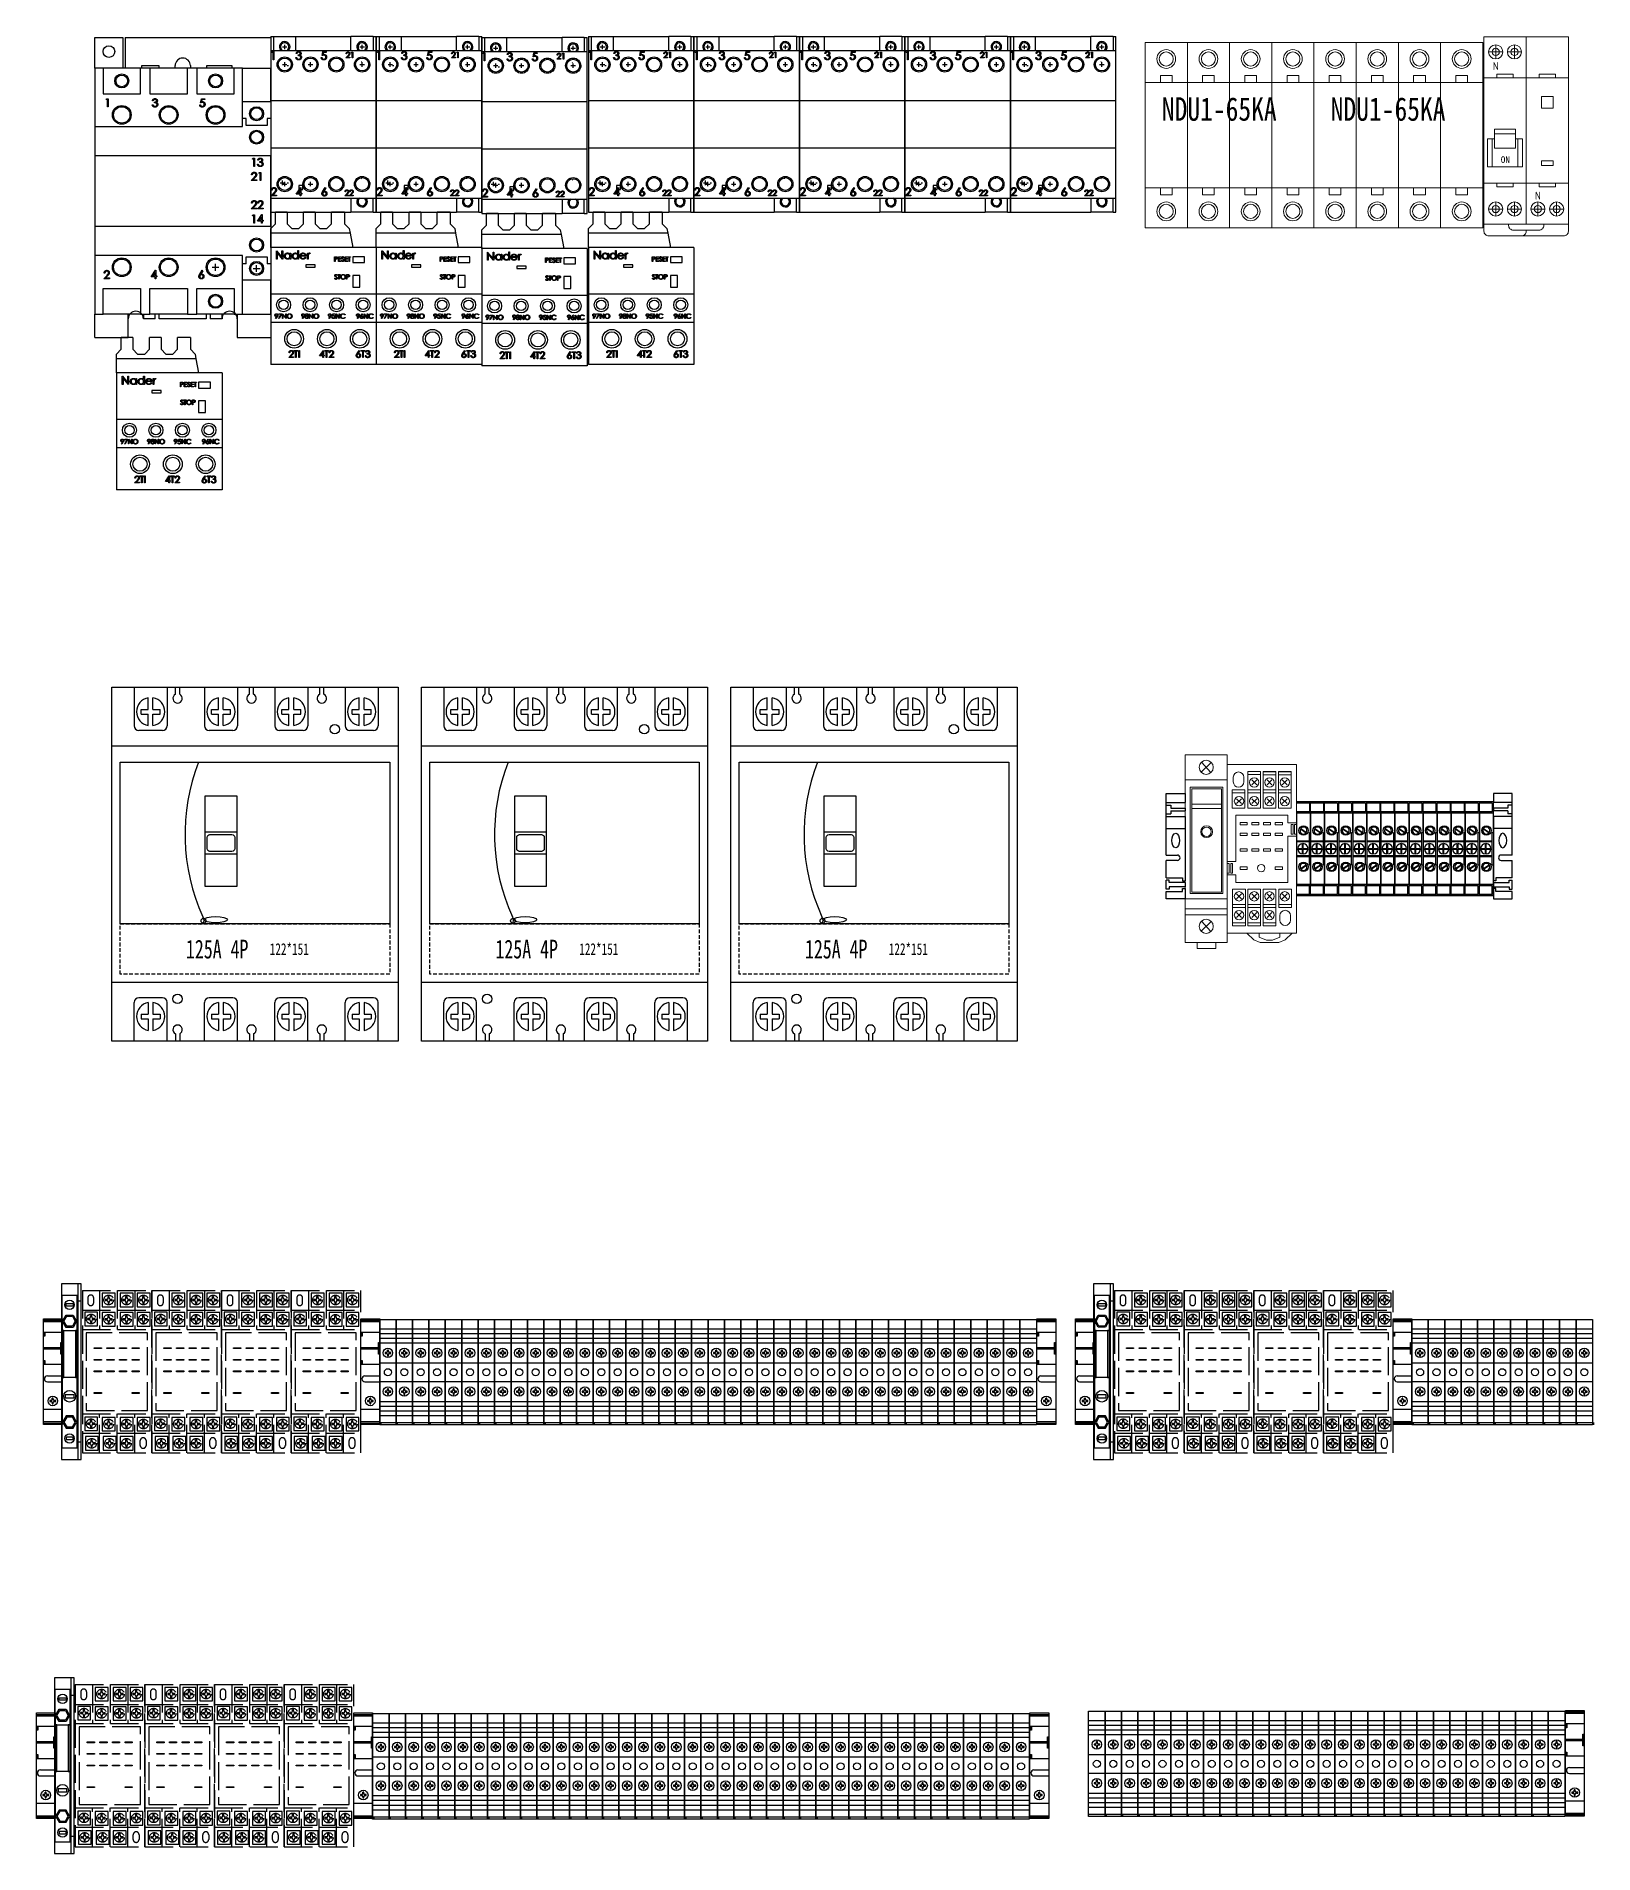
# Model space of a CAD drawing. Extents: x 304728 to 305528, y 295754 to 297954.
# Drawn here: x 304812 to 305476, y 296461 to 297236 of the extents above; entities that cross this region are included whole.
import ezdxf
from ezdxf.enums import TextEntityAlignment as Align

# ---------------------------------------------------------------- set-up
doc = ezdxf.new("R2010")
doc.units = 0
doc.header["$MEASUREMENT"] = 0
for name, pattern in [('ACAD_ISO02W100', [15, 12, -3]), ('ACAD_ISO07W100', [3, 0, -3]), ('HIDDEN2', [4.7625, 3.175, -1.5875])]:
    doc.linetypes.add(name, pattern=pattern)
for name, color, linetype in [('DIM', 1, 'Continuous'), ('DIMMENSION', 7, 'Continuous'), ('DRAW', 123, 'Continuous'), ('E-UNIV-NOTE', 6, 'Continuous'), ('Layer1', 7, 'Continuous'), ('PV-1A6A', 7, 'Continuous'), ('PV-2418', 7, 'Continuous'), ('PV-261', 7, 'Continuous'), ('PV-2A84', 7, 'Continuous'), ('元件', 7, 'Continuous'), ('文字', 3, 'Continuous')]:
    doc.layers.add(name, color=color, linetype=linetype)
doc.layers.add('细线', color=7, linetype='Continuous', lineweight=0)
doc.styles.add('-仿宋_GB2312', font='gbenor.shx', dxfattribs={"bigfont": 'gbcbig.shx'})
doc.styles.add('GH-CZC', font='', dxfattribs={"width": 0.7})
doc.styles.add('宋体', font='', dxfattribs={"width": 0.8})
doc.styles.add('正常', font='')
doc.styles.get('GH-CZC').set_extended_font_data('SimSun')
doc.styles.get('宋体').set_extended_font_data('NSimSun')
doc.styles.get('正常').set_extended_font_data('FangSong_GB2312')

# ---------------------------------------------------------------- blocks, each defined once
blk = doc.blocks.new('Manufacturer光辉PartName塑壳断路器Series4PShellFrameLimitingCurrentRemarkPartTypeMinCurrent16MaxCurrent125Poles4PMinPower0MaxPower0LibType2DelFlgfalseUpdateDate')
at = {"layer": '元件', "color": 0, "transparency": 33554687}
for p, q in [((-51.5, 75.5), (-51.5, 59)), ((-45.5, 66), (-45.5, 70.92)), ((-43.5, 66), (-43.5, 70.92)), ((-37.5, 75.5), (-37.5, 59)), ((-33.9, 72.43), (-33.9, 75.5)), ((-32.1, 72.43), (-32.1, 75.5)), ((-21.5, 75.5), (-21.5, 59)), ((-15.5, 66), (-15.5, 70.92)), ((-13.5, 66), (-13.5, 70.92)), ((-7.5, 75.5), (-7.5, 59)), ((-2.4, 72.43), (-2.4, 75.5)), ((-0.6, 72.43), (-0.6, 75.5)), ((8.5, 75.5), (8.5, 59)), ((14.5, 66), (14.5, 70.92)), ((16.5, 66), (16.5, 70.92)), ((22.5, 75.5), (22.5, 59)), ((27.6, 72.43), (27.6, 75.5)), ((29.4, 72.43), (29.4, 75.5)), ((38.5, 75.5), (38.5, 59)), ((44.5, 66), (44.5, 70.92)), ((46.5, 66), (46.5, 70.92)), ((52.5, 75.5), (52.5, 59)), ((-48.5, 64), (-48.5, 66)), ((-48.5, 66), (-45.5, 66)), ((-48.5, 64), (-45.5, 64)), ((-45.5, 59.08), (-45.5, 64)), ((-43.5, 66), (-40.5, 66)), ((-43.5, 64), (-40.5, 64)), ((-43.5, 59.08), (-43.5, 64)), ((-40.5, 64), (-40.5, 66)), ((-18.5, 66), (-15.5, 66)), ((-18.5, 64), (-18.5, 66)), ((-18.5, 64), (-15.5, 64)), ((-15.5, 59.08), (-15.5, 64)), ((-13.5, 66), (-10.5, 66)), ((-13.5, 59.08), (-13.5, 64)), ((-13.5, 64), (-10.5, 64)), ((-10.5, 64), (-10.5, 66)), ((11.5, 64), (11.5, 66)), ((11.5, 66), (14.5, 66)), ((11.5, 64), (14.5, 64)), ((14.5, 59.08), (14.5, 64)), ((16.5, 66), (19.5, 66)), ((16.5, 64), (19.5, 64)), ((16.5, 59.08), (16.5, 64)), ((19.5, 64), (19.5, 66)), ((41.5, 64), (41.5, 66)), ((41.5, 66), (44.5, 66)), ((41.5, 64), (44.5, 64)), ((44.5, 59.08), (44.5, 64)), ((46.5, 66), (49.5, 66)), ((46.5, 64), (49.5, 64)), ((46.5, 59.08), (46.5, 64)), ((49.5, 64), (49.5, 66)), ((-39.5, 57), (-49.5, 57)), ((-9.5, 57), (-19.5, 57)), ((20.5, 57), (10.5, 57)), ((50.5, 57), (40.5, 57)), ((-61, 50.39), (61, 50.39)), ((-61, -50.39), (61, -50.39)), ((-51.5, -75.5), (-51.5, -59)), ((-39.5, -57), (-49.5, -57)), ((-45.5, -59.08), (-45.5, -64)), ((-43.5, -59.08), (-43.5, -64)), ((-37.5, -75.5), (-37.5, -59)), ((-21.5, -75.5), (-21.5, -59)), ((-9.5, -57), (-19.5, -57)), ((-15.5, -59.08), (-15.5, -64)), ((-13.5, -59.08), (-13.5, -64)), ((-7.5, -75.5), (-7.5, -59)), ((8.5, -75.5), (8.5, -59)), ((20.5, -57), (10.5, -57)), ((14.5, -59.08), (14.5, -64)), ((16.5, -59.08), (16.5, -64)), ((22.5, -75.5), (22.5, -59)), ((38.5, -75.5), (38.5, -59)), ((50.5, -57), (40.5, -57)), ((44.5, -59.08), (44.5, -64)), ((46.5, -59.08), (46.5, -64)), ((52.5, -75.5), (52.5, -59)), ((-48.5, -64), (-45.5, -64)), ((-48.5, -64), (-48.5, -66)), ((-48.5, -66), (-45.5, -66)), ((-45.5, -66), (-45.5, -70.92)), ((-43.5, -64), (-40.5, -64)), ((-43.5, -66), (-40.5, -66)), ((-43.5, -66), (-43.5, -70.92)), ((-40.5, -64), (-40.5, -66)), ((-18.5, -64), (-18.5, -66)), ((-18.5, -64), (-15.5, -64)), ((-18.5, -66), (-15.5, -66)), ((-15.5, -66), (-15.5, -70.92)), ((-13.5, -64), (-10.5, -64)), ((-13.5, -66), (-13.5, -70.92)), ((-13.5, -66), (-10.5, -66)), ((-10.5, -64), (-10.5, -66)), ((11.5, -64), (14.5, -64)), ((11.5, -64), (11.5, -66)), ((11.5, -66), (14.5, -66)), ((14.5, -66), (14.5, -70.92)), ((16.5, -64), (19.5, -64)), ((16.5, -66), (19.5, -66)), ((16.5, -66), (16.5, -70.92)), ((19.5, -64), (19.5, -66)), ((41.5, -64), (41.5, -66)), ((41.5, -64), (44.5, -64)), ((41.5, -66), (44.5, -66)), ((44.5, -66), (44.5, -70.92)), ((46.5, -64), (49.5, -64)), ((46.5, -66), (46.5, -70.92)), ((46.5, -66), (49.5, -66)), ((49.5, -64), (49.5, -66)), ((-33.9, -72.43), (-33.9, -75.5)), ((-32.1, -72.43), (-32.1, -75.5)), ((-2.4, -72.43), (-2.4, -75.5)), ((-0.6, -72.43), (-0.6, -75.5)), ((27.6, -72.43), (27.6, -75.5)), ((29.4, -72.43), (29.4, -75.5))]:
    blk.add_line(p, q, dxfattribs=at)
for points in [[(-61, -75.5), (-61, 75.5)], [(-61, 75.5), (61, 75.5)], [(61, 75.5), (61, -75.5)], [(61, -75.5), (-61, -75.5)]]:
    blk.add_lwpolyline(points, dxfattribs=at)
for points in [[(-57.5, 43.5), (57.5, 43.5), (57.5, -25.5), (-57.5, -25.5)], [(-21.22, 29.14), (-7.78, 29.14), (-7.78, -9.6), (-21.22, -9.6)], [(-21.22, 13.76), (-7.78, 13.76), (-7.78, 4.24), (-21.22, 4.24)]]:
    blk.add_lwpolyline(points, close=True, dxfattribs=at)
blk.add_lwpolyline([(-19.19, 12.61), (-9.81, 12.61, -0.414214), (-8.61, 11.41), (-8.61, 6.59, -0.414214), (-9.81, 5.39), (-19.19, 5.39, -0.414214), (-20.39, 6.59), (-20.39, 11.41, -0.414214)], format="xyb", close=True, dxfattribs=at)
at = {"layer": '元件', "color": 0, "linetype": 'HIDDEN2', "ltscale": 0.5, "transparency": 33554687}
blk.add_lwpolyline([(-57.5, -25.5), (57.5, -25.5), (57.5, -47), (-57.5, -47)], close=True, dxfattribs=at)
at = {"layer": '元件', "color": 0, "linetype": 'ByBlock', "transparency": 33554687}
for centre in [(34, 57.5), (-33, -57.5)]:
    blk.add_circle(centre, 2, dxfattribs=at)
at = {"layer": '元件', "color": 0, "transparency": 33554687}
blk.add_circle((-21.96, -24.22), 1.02, dxfattribs=at)
for centre, radius, start, end in [((-44.5, 65), 6, 99.59407, 260.40593), ((-44.5, 65), 6, 279.59407, 80.40593), ((-33, 70.65), 2, 116.839, 63.161), ((-14.5, 65), 6, 99.59407, 260.40593), ((-14.5, 65), 6, 279.59407, 80.40593), ((-1.5, 70.65), 2, 116.839, 63.161), ((15.5, 65), 6, 99.59407, 260.40593), ((15.5, 65), 6, 279.59407, 80.40593), ((28.5, 70.65), 2, 116.839, 63.161), ((45.5, 65), 6, 99.59407, 260.40593), ((45.5, 65), 6, 279.59407, 80.40593), ((-49.5, 59), 2, 180, 270), ((-39.5, 59), 2, 270, 0), ((-19.5, 59), 2, 180, 270), ((-9.5, 59), 2, 270, 0), ((10.5, 59), 2, 180, 270), ((20.5, 59), 2, 270, 0), ((40.5, 59), 2, 180, 270), ((50.5, 59), 2, 270, 0), ((54.93, 12.69), 84.78, 158.68595, 204.5341), ((-23.47, -23.79), 1.8, 251.32959, 44.89647), ((-49.5, -59), 2, 90, 180), ((-44.5, -65), 6, 99.59407, 260.40593), ((-44.5, -65), 6, 279.59407, 80.40593), ((-39.5, -59), 2, 0, 90), ((-19.5, -59), 2, 90, 180), ((-14.5, -65), 6, 99.59407, 260.40593), ((-14.5, -65), 6, 279.59407, 80.40593), ((-9.5, -59), 2, 0, 90), ((10.5, -59), 2, 90, 180), ((15.5, -65), 6, 99.59407, 260.40593), ((15.5, -65), 6, 279.59407, 80.40593), ((20.5, -59), 2, 0, 90), ((40.5, -59), 2, 90, 180), ((45.5, -65), 6, 99.59407, 260.40593), ((45.5, -65), 6, 279.59407, 80.40593), ((50.5, -59), 2, 0, 90), ((-33, -70.65), 2, 296.839, 243.161), ((-1.5, -70.65), 2, 296.839, 243.161), ((28.5, -70.65), 2, 296.839, 243.161)]:
    blk.add_arc(centre, radius, start, end, dxfattribs=at)
blk.add_ellipse((-16.79, -23.74), major_axis=(-5, 0), ratio=0.263531, dxfattribs=at)
at = {"layer": '元件', "color": 0, "transparency": 33554687, "width": 0.7}
blk.add_text('125A 4P', height=8, dxfattribs=at).set_placement((-29.45, -36.25), align=Align.MIDDLE_LEFT)
at = {"layer": '元件', "color": 0, "transparency": 33554687, "style": 'GH-CZC', "width": 0.7}
blk.add_text('122*151', height=5, dxfattribs=at).set_placement((14.63, -36.25), align=Align.MIDDLE_CENTER)
blk = doc.blocks.new('11982691269877d4a1-d22c-4649-b15e-8e5401b934c2')
for points in [[(4.76, 215.27), (4.76, 215.87), (3.01, 215.87), (3.01, 215.27)], [(9.62, 208.42), (10.28, 208.42), (10.28, 215.87), (9.62, 215.87)], [(15.15, 215.87), (15.15, 215.27), (16.9, 215.27), (16.9, 215.87)], [(7.5, 208.42), (7.5, 207.87), (12.4, 207.87), (12.4, 208.42)], [(4.76, 79.85), (4.76, 80.45), (3.01, 80.45), (3.01, 79.85)], [(9.62, 73), (10.28, 73), (10.28, 80.45), (9.62, 80.45)], [(15.15, 80.45), (15.15, 79.85), (16.9, 79.85), (16.9, 80.45)], [(7.5, 73), (7.5, 72.45), (12.4, 72.45), (12.4, 73)], [(4.76, -208.47), (4.76, -207.87), (3.01, -207.87), (3.01, -208.47)], [(9.62, -215.32), (10.28, -215.32), (10.28, -207.87), (9.62, -207.87)], [(15.15, -207.87), (15.15, -208.47), (16.9, -208.47), (16.9, -207.87)], [(7.5, -215.32), (7.5, -215.87), (12.4, -215.87), (12.4, -215.32)]]:
    blk.add_hatch(color=7).paths.add_polyline_path(points)
at = {"color": 0}
for p, q in [((-21.91, 215.87), (-21.91, 207.87)), ((-21.31, 215.87), (-21.31, 207.87)), ((-16.02, 215.87), (-16.02, 207.87)), ((-4.35, 214.17), (-4.35, 207.87)), ((-1.78, 214.17), (-1.78, 207.87)), ((21.33, 215.87), (21.33, 207.87)), ((21.92, 215.87), (21.92, 207.87)), ((-21.91, 80.45), (-21.91, 72.45)), ((-21.31, 80.45), (-21.31, 72.45)), ((-16.02, 80.45), (-16.02, 72.45)), ((-4.35, 78.75), (-4.35, 72.45)), ((-1.78, 78.75), (-1.78, 72.45)), ((21.33, 80.45), (21.33, 72.45)), ((21.92, 80.45), (21.92, 72.45)), ((-21.91, -207.87), (-21.91, -215.87)), ((-21.31, -207.87), (-21.31, -215.87)), ((-16.02, -207.87), (-16.02, -215.87)), ((21.33, -207.87), (21.33, -215.87)), ((21.92, -207.87), (21.92, -215.87)), ((-4.35, -209.57), (-4.35, -215.87)), ((-1.78, -209.57), (-1.78, -215.87))]:
    blk.add_line(p, q, dxfattribs=at)
at = {"color": 1}
for p, q in [((-21.75, 71.95), (-22.75, 71.95)), ((-21.75, 72.45), (-21.75, 65.45)), ((-18.75, 72.45), (-18.75, 65.45)), ((-16.75, 72.45), (-16.75, 65.45)), ((-14.75, 72.45), (-14.75, 65.45)), ((-12.75, 72.45), (-12.75, 65.45)), ((-4.25, 72.45), (-4.25, 65.45)), ((3.75, 72.45), (3.75, 65.45)), ((12.25, 72.45), (12.25, 65.45)), ((14.25, 72.45), (14.25, 65.45)), ((16.25, 72.45), (16.25, 65.45)), ((18.25, 72.45), (18.25, 65.45)), ((-21.75, 36.95), (-22.75, 36.95)), ((-21.75, 37.45), (-21.75, 30.44)), ((-18.75, 37.45), (-18.75, 30.44)), ((-16.75, 37.45), (-16.75, 30.44)), ((-14.75, 37.45), (-14.75, 30.44)), ((-12.75, 37.45), (-12.75, 30.44)), ((-4.25, 37.45), (-4.25, 30.44)), ((3.75, 37.45), (3.75, 30.44)), ((12.25, 37.45), (12.25, 30.44)), ((14.25, 37.45), (14.25, 30.44)), ((16.25, 37.45), (16.25, 30.44)), ((18.25, 37.45), (18.25, 30.44)), ((-21.75, 1.94), (-22.75, 1.94)), ((-21.75, 2.44), (-21.75, -4.56)), ((-18.75, 2.44), (-18.75, -4.56)), ((-16.75, 2.44), (-16.75, -4.56)), ((-14.75, 2.44), (-14.75, -4.56)), ((-12.75, 2.44), (-12.75, -4.56)), ((-4.25, 2.44), (-4.25, -4.56)), ((3.75, 2.44), (3.75, -4.56)), ((12.25, 2.44), (12.25, -4.56)), ((14.25, 2.44), (14.25, -4.56)), ((16.25, 2.44), (16.25, -4.56)), ((18.25, 2.44), (18.25, -4.56)), ((-21.75, -33.07), (-22.75, -33.07)), ((-21.75, -32.57), (-21.75, -39.57)), ((-18.75, -32.57), (-18.75, -39.57)), ((-16.75, -32.57), (-16.75, -39.57)), ((-14.75, -32.57), (-14.75, -39.57)), ((-12.75, -32.57), (-12.75, -39.57)), ((-4.25, -32.57), (-4.25, -39.57)), ((3.75, -32.57), (3.75, -39.57)), ((12.25, -32.57), (12.25, -39.57)), ((14.25, -32.57), (14.25, -39.57)), ((16.25, -32.57), (16.25, -39.57)), ((18.25, -32.57), (18.25, -39.57)), ((-21.75, -68.08), (-22.75, -68.08)), ((-21.75, -67.58), (-21.75, -74.58)), ((-18.75, -67.58), (-18.75, -74.58)), ((-16.75, -67.58), (-16.75, -74.58)), ((-14.75, -67.58), (-14.75, -74.58)), ((-12.75, -67.58), (-12.75, -74.58)), ((-4.25, -67.58), (-4.25, -74.58)), ((3.75, -67.58), (3.75, -74.58)), ((12.25, -67.58), (12.25, -74.58)), ((14.25, -67.58), (14.25, -74.58)), ((16.25, -67.58), (16.25, -74.58)), ((18.25, -67.58), (18.25, -74.58)), ((-21.75, -103.08), (-22.75, -103.08)), ((-21.75, -102.58), (-21.75, -109.58)), ((-18.75, -102.58), (-18.75, -109.58)), ((-16.75, -102.58), (-16.75, -109.58)), ((-14.75, -102.58), (-14.75, -109.58)), ((-12.75, -102.58), (-12.75, -109.58)), ((-4.25, -102.58), (-4.25, -109.58)), ((3.75, -102.58), (3.75, -109.58)), ((12.25, -102.58), (12.25, -109.58)), ((14.25, -102.58), (14.25, -109.58)), ((16.25, -102.58), (16.25, -109.58)), ((18.25, -102.58), (18.25, -109.58)), ((-21.75, -138.09), (-22.75, -138.09)), ((-21.75, -137.59), (-21.75, -144.59)), ((-18.75, -137.59), (-18.75, -144.59)), ((-16.75, -137.59), (-16.75, -144.59)), ((-14.75, -137.59), (-14.75, -144.59)), ((-12.75, -137.59), (-12.75, -144.59)), ((-4.25, -137.59), (-4.25, -144.59)), ((3.75, -137.59), (3.75, -144.59)), ((12.25, -137.59), (12.25, -144.59)), ((14.25, -137.59), (14.25, -144.59)), ((16.25, -137.59), (16.25, -144.59)), ((18.25, -137.59), (18.25, -144.59)), ((-21.75, -173.1), (-22.75, -173.1)), ((-21.75, -172.6), (-21.75, -179.6)), ((-18.75, -172.6), (-18.75, -179.6)), ((-16.75, -172.6), (-16.75, -179.6)), ((-14.75, -172.6), (-14.75, -179.6)), ((-12.75, -172.6), (-12.75, -179.6)), ((-4.25, -172.6), (-4.25, -179.6)), ((3.75, -172.6), (3.75, -179.6)), ((12.25, -172.6), (12.25, -179.6)), ((14.25, -172.6), (14.25, -179.6)), ((16.25, -172.6), (16.25, -179.6)), ((18.25, -172.6), (18.25, -179.6))]:
    blk.add_line(p, q, dxfattribs=at)
at = {"color": 7}
for p, q in [((-21.75, 64.95), (-22.75, 64.95)), ((-21.75, 65.45), (-21.75, 58.45)), ((-18.75, 65.45), (-18.75, 58.45)), ((-16.75, 65.45), (-16.75, 58.45)), ((-14.75, 65.45), (-14.75, 58.45)), ((-12.75, 65.45), (-12.75, 58.45)), ((-4.25, 65.45), (-4.25, 58.45)), ((3.75, 65.45), (3.75, 58.45)), ((12.25, 65.45), (12.25, 58.45)), ((14.25, 65.45), (14.25, 58.45)), ((16.25, 65.45), (16.25, 58.45)), ((18.25, 65.45), (18.25, 58.45)), ((-21.75, 50.95), (-22.75, 50.95)), ((-21.75, 51.45), (-21.75, 44.45)), ((-18.75, 51.45), (-18.75, 44.45)), ((-16.75, 51.45), (-16.75, 44.45)), ((-14.75, 51.45), (-14.75, 44.45)), ((-12.75, 51.45), (-12.75, 44.45)), ((-4.25, 51.45), (-4.25, 44.45)), ((3.75, 51.45), (3.75, 44.45)), ((12.25, 51.45), (12.25, 44.45)), ((14.25, 51.45), (14.25, 44.45)), ((16.25, 51.45), (16.25, 44.45)), ((18.25, 51.45), (18.25, 44.45)), ((-21.75, 29.94), (-22.75, 29.94)), ((-21.75, 30.44), (-21.75, 23.44)), ((-18.75, 30.44), (-18.75, 23.44)), ((-16.75, 30.44), (-16.75, 23.44)), ((-14.75, 30.44), (-14.75, 23.44)), ((-12.75, 30.44), (-12.75, 23.44)), ((-4.25, 30.44), (-4.25, 23.44)), ((3.75, 30.44), (3.75, 23.44)), ((12.25, 30.44), (12.25, 23.44)), ((14.25, 30.44), (14.25, 23.44)), ((16.25, 30.44), (16.25, 23.44)), ((18.25, 30.44), (18.25, 23.44)), ((-21.75, 15.94), (-22.75, 15.94)), ((-21.75, 16.44), (-21.75, 9.44)), ((-18.75, 16.44), (-18.75, 9.44)), ((-16.75, 16.44), (-16.75, 9.44)), ((-14.75, 16.44), (-14.75, 9.44)), ((-12.75, 16.44), (-12.75, 9.44)), ((-4.25, 16.44), (-4.25, 9.44)), ((3.75, 16.44), (3.75, 9.44)), ((12.25, 16.44), (12.25, 9.44)), ((14.25, 16.44), (14.25, 9.44)), ((16.25, 16.44), (16.25, 9.44)), ((18.25, 16.44), (18.25, 9.44)), ((-21.75, -5.06), (-22.75, -5.06)), ((-21.75, -4.56), (-21.75, -11.56)), ((-18.75, -4.56), (-18.75, -11.56)), ((-16.75, -4.56), (-16.75, -11.56)), ((-14.75, -4.56), (-14.75, -11.56)), ((-12.75, -4.56), (-12.75, -11.56)), ((-4.25, -4.56), (-4.25, -11.56)), ((3.75, -4.56), (3.75, -11.56)), ((12.25, -4.56), (12.25, -11.56)), ((14.25, -4.56), (14.25, -11.56)), ((16.25, -4.56), (16.25, -11.56)), ((18.25, -4.56), (18.25, -11.56)), ((-21.75, -19.07), (-22.75, -19.07)), ((-21.75, -18.57), (-21.75, -25.57)), ((-18.75, -18.57), (-18.75, -25.57)), ((-16.75, -18.57), (-16.75, -25.57)), ((-14.75, -18.57), (-14.75, -25.57)), ((-12.75, -18.57), (-12.75, -25.57)), ((-4.25, -18.57), (-4.25, -25.57)), ((3.75, -18.57), (3.75, -25.57)), ((12.25, -18.57), (12.25, -25.57)), ((14.25, -18.57), (14.25, -25.57)), ((16.25, -18.57), (16.25, -25.57)), ((18.25, -18.57), (18.25, -25.57)), ((-21.75, -40.07), (-22.75, -40.07)), ((-21.75, -39.57), (-21.75, -46.57)), ((-18.75, -39.57), (-18.75, -46.57)), ((-16.75, -39.57), (-16.75, -46.57)), ((-14.75, -39.57), (-14.75, -46.57)), ((-12.75, -39.57), (-12.75, -46.57)), ((-4.25, -39.57), (-4.25, -46.57)), ((3.75, -39.57), (3.75, -46.57)), ((12.25, -39.57), (12.25, -46.57)), ((14.25, -39.57), (14.25, -46.57)), ((16.25, -39.57), (16.25, -46.57)), ((18.25, -39.57), (18.25, -46.57)), ((-21.75, -54.07), (-22.75, -54.07)), ((-21.75, -53.57), (-21.75, -60.57)), ((-18.75, -53.57), (-18.75, -60.57)), ((-16.75, -53.57), (-16.75, -60.57)), ((-14.75, -53.57), (-14.75, -60.57)), ((-12.75, -53.57), (-12.75, -60.57)), ((-4.25, -53.57), (-4.25, -60.57)), ((3.75, -53.57), (3.75, -60.57)), ((12.25, -53.57), (12.25, -60.57)), ((14.25, -53.57), (14.25, -60.57)), ((16.25, -53.57), (16.25, -60.57)), ((18.25, -53.57), (18.25, -60.57)), ((-21.75, -75.08), (-22.75, -75.08)), ((-21.75, -74.58), (-21.75, -81.58)), ((-18.75, -74.58), (-18.75, -81.58)), ((-16.75, -74.58), (-16.75, -81.58)), ((-14.75, -74.58), (-14.75, -81.58)), ((-12.75, -74.58), (-12.75, -81.58)), ((-4.25, -74.58), (-4.25, -81.58)), ((3.75, -74.58), (3.75, -81.58)), ((12.25, -74.58), (12.25, -81.58)), ((14.25, -74.58), (14.25, -81.58)), ((16.25, -74.58), (16.25, -81.58)), ((18.25, -74.58), (18.25, -81.58)), ((-21.75, -89.08), (-22.75, -89.08)), ((-21.75, -88.58), (-21.75, -95.58)), ((-18.75, -88.58), (-18.75, -95.58)), ((-16.75, -88.58), (-16.75, -95.58)), ((-14.75, -88.58), (-14.75, -95.58)), ((-12.75, -88.58), (-12.75, -95.58)), ((-4.25, -88.58), (-4.25, -95.58)), ((3.75, -88.58), (3.75, -95.58)), ((12.25, -88.58), (12.25, -95.58)), ((14.25, -88.58), (14.25, -95.58)), ((16.25, -88.58), (16.25, -95.58)), ((18.25, -88.58), (18.25, -95.58)), ((-21.75, -110.08), (-22.75, -110.08)), ((-21.75, -109.58), (-21.75, -116.59)), ((-18.75, -109.58), (-18.75, -116.59)), ((-16.75, -109.58), (-16.75, -116.59)), ((-14.75, -109.58), (-14.75, -116.59)), ((-12.75, -109.58), (-12.75, -116.59)), ((-4.25, -109.58), (-4.25, -116.59)), ((3.75, -109.58), (3.75, -116.59)), ((12.25, -109.58), (12.25, -116.59)), ((14.25, -109.58), (14.25, -116.59)), ((16.25, -109.58), (16.25, -116.59)), ((18.25, -109.58), (18.25, -116.59)), ((-21.75, -123.59), (-21.75, -130.59)), ((-18.75, -123.59), (-18.75, -130.59)), ((-16.75, -123.59), (-16.75, -130.59)), ((-14.75, -123.59), (-14.75, -130.59)), ((-12.75, -123.59), (-12.75, -130.59)), ((-4.25, -123.59), (-4.25, -130.59)), ((3.75, -123.59), (3.75, -130.59)), ((12.25, -123.59), (12.25, -130.59)), ((14.25, -123.59), (14.25, -130.59)), ((16.25, -123.59), (16.25, -130.59)), ((18.25, -123.59), (18.25, -130.59)), ((-21.75, -124.09), (-22.75, -124.09)), ((-21.75, -145.09), (-22.75, -145.09)), ((-21.75, -144.59), (-21.75, -151.59)), ((-18.75, -144.59), (-18.75, -151.59)), ((-16.75, -144.59), (-16.75, -151.59)), ((-14.75, -144.59), (-14.75, -151.59)), ((-12.75, -144.59), (-12.75, -151.59)), ((-4.25, -144.59), (-4.25, -151.59)), ((3.75, -144.59), (3.75, -151.59)), ((12.25, -144.59), (12.25, -151.59)), ((14.25, -144.59), (14.25, -151.59)), ((16.25, -144.59), (16.25, -151.59)), ((18.25, -144.59), (18.25, -151.59)), ((-21.75, -159.1), (-22.75, -159.1)), ((-21.75, -158.6), (-21.75, -165.6)), ((-18.75, -158.6), (-18.75, -165.6)), ((-16.75, -158.6), (-16.75, -165.6)), ((-14.75, -158.6), (-14.75, -165.6)), ((-12.75, -158.6), (-12.75, -165.6)), ((-4.25, -158.6), (-4.25, -165.6)), ((3.75, -158.6), (3.75, -165.6)), ((12.25, -158.6), (12.25, -165.6)), ((14.25, -158.6), (14.25, -165.6)), ((16.25, -158.6), (16.25, -165.6)), ((18.25, -158.6), (18.25, -165.6)), ((-21.75, -180.1), (-22.75, -180.1)), ((-21.75, -179.6), (-21.75, -186.6)), ((-18.75, -179.6), (-18.75, -186.6)), ((-16.75, -179.6), (-16.75, -186.6)), ((-14.75, -179.6), (-14.75, -186.6)), ((-12.75, -179.6), (-12.75, -186.6)), ((-4.25, -179.6), (-4.25, -186.6)), ((3.75, -179.6), (3.75, -186.6)), ((12.25, -179.6), (12.25, -186.6)), ((14.25, -179.6), (14.25, -186.6)), ((16.25, -179.6), (16.25, -186.6)), ((18.25, -179.6), (18.25, -186.6)), ((-21.75, -193.6), (-21.75, -200.6)), ((-18.75, -193.6), (-18.75, -200.6)), ((-16.75, -193.6), (-16.75, -200.6)), ((-14.75, -193.6), (-14.75, -200.6)), ((-12.75, -193.6), (-12.75, -200.6)), ((-4.25, -193.6), (-4.25, -200.6)), ((3.75, -193.6), (3.75, -200.6)), ((12.25, -193.6), (12.25, -200.6)), ((14.25, -193.6), (14.25, -200.6)), ((16.25, -193.6), (16.25, -200.6)), ((18.25, -193.6), (18.25, -200.6)), ((-21.75, -194.1), (-22.75, -194.1))]:
    blk.add_line(p, q, dxfattribs=at)
at = {"color": 4}
for p, q in [((-21.75, 57.95), (-22.75, 57.95)), ((-21.75, 58.45), (-21.75, 51.45)), ((-18.75, 58.45), (-18.75, 51.45)), ((-16.75, 58.45), (-16.75, 51.45)), ((-14.75, 58.45), (-14.75, 51.45)), ((-12.75, 58.45), (-12.75, 51.45)), ((-4.25, 58.45), (-4.25, 51.45)), ((3.75, 58.45), (3.75, 51.45)), ((12.25, 58.45), (12.25, 51.45)), ((14.25, 58.45), (14.25, 51.45)), ((16.25, 58.45), (16.25, 51.45)), ((18.25, 58.45), (18.25, 51.45)), ((-21.75, 23.44), (-21.75, 16.44)), ((-18.75, 23.44), (-18.75, 16.44)), ((-16.75, 23.44), (-16.75, 16.44)), ((-14.75, 23.44), (-14.75, 16.44)), ((-12.75, 23.44), (-12.75, 16.44)), ((-4.25, 23.44), (-4.25, 16.44)), ((3.75, 23.44), (3.75, 16.44)), ((12.25, 23.44), (12.25, 16.44)), ((14.25, 23.44), (14.25, 16.44)), ((16.25, 23.44), (16.25, 16.44)), ((18.25, 23.44), (18.25, 16.44)), ((-21.75, 22.94), (-22.75, 22.94)), ((-21.75, -12.06), (-22.75, -12.06)), ((-21.75, -11.56), (-21.75, -18.57)), ((-18.75, -11.56), (-18.75, -18.57)), ((-16.75, -11.56), (-16.75, -18.57)), ((-14.75, -11.56), (-14.75, -18.57)), ((-12.75, -11.56), (-12.75, -18.57)), ((-4.25, -11.56), (-4.25, -18.57)), ((3.75, -11.56), (3.75, -18.57)), ((12.25, -11.56), (12.25, -18.57)), ((14.25, -11.56), (14.25, -18.57)), ((16.25, -11.56), (16.25, -18.57)), ((18.25, -11.56), (18.25, -18.57)), ((-21.75, -47.07), (-22.75, -47.07)), ((-21.75, -46.57), (-21.75, -53.57)), ((-18.75, -46.57), (-18.75, -53.57)), ((-16.75, -46.57), (-16.75, -53.57)), ((-14.75, -46.57), (-14.75, -53.57)), ((-12.75, -46.57), (-12.75, -53.57)), ((-4.25, -46.57), (-4.25, -53.57)), ((3.75, -46.57), (3.75, -53.57)), ((12.25, -46.57), (12.25, -53.57)), ((14.25, -46.57), (14.25, -53.57)), ((16.25, -46.57), (16.25, -53.57)), ((18.25, -46.57), (18.25, -53.57)), ((-21.75, -82.08), (-22.75, -82.08)), ((-21.75, -81.58), (-21.75, -88.58)), ((-18.75, -81.58), (-18.75, -88.58)), ((-16.75, -81.58), (-16.75, -88.58)), ((-14.75, -81.58), (-14.75, -88.58)), ((-12.75, -81.58), (-12.75, -88.58)), ((-4.25, -81.58), (-4.25, -88.58)), ((3.75, -81.58), (3.75, -88.58)), ((12.25, -81.58), (12.25, -88.58)), ((14.25, -81.58), (14.25, -88.58)), ((16.25, -81.58), (16.25, -88.58)), ((18.25, -81.58), (18.25, -88.58)), ((-21.75, -117.09), (-22.75, -117.09)), ((-21.75, -116.59), (-21.75, -123.59)), ((-18.75, -116.59), (-18.75, -123.59)), ((-16.75, -116.59), (-16.75, -123.59)), ((-14.75, -116.59), (-14.75, -123.59)), ((-12.75, -116.59), (-12.75, -123.59)), ((-4.25, -116.59), (-4.25, -123.59)), ((3.75, -116.59), (3.75, -123.59)), ((12.25, -116.59), (12.25, -123.59)), ((14.25, -116.59), (14.25, -123.59)), ((16.25, -116.59), (16.25, -123.59)), ((18.25, -116.59), (18.25, -123.59)), ((-21.75, -152.09), (-22.75, -152.09)), ((-21.75, -151.59), (-21.75, -158.6)), ((-18.75, -151.59), (-18.75, -158.6)), ((-16.75, -151.59), (-16.75, -158.6)), ((-14.75, -151.59), (-14.75, -158.6)), ((-12.75, -151.59), (-12.75, -158.6)), ((-4.25, -151.59), (-4.25, -158.6)), ((3.75, -151.59), (3.75, -158.6)), ((12.25, -151.59), (12.25, -158.6)), ((14.25, -151.59), (14.25, -158.6)), ((16.25, -151.59), (16.25, -158.6)), ((18.25, -151.59), (18.25, -158.6)), ((-21.75, -187.1), (-22.75, -187.1)), ((-21.75, -186.6), (-21.75, -193.6)), ((-18.75, -186.6), (-18.75, -193.6)), ((-16.75, -186.6), (-16.75, -193.6)), ((-14.75, -186.6), (-14.75, -193.6)), ((-12.75, -186.6), (-12.75, -193.6)), ((-4.25, -186.6), (-4.25, -193.6)), ((3.75, -186.6), (3.75, -193.6)), ((12.25, -186.6), (12.25, -193.6)), ((14.25, -186.6), (14.25, -193.6)), ((16.25, -186.6), (16.25, -193.6)), ((18.25, -186.6), (18.25, -193.6))]:
    blk.add_line(p, q, dxfattribs=at)
at = {"color": 3}
for p, q in [((-21.75, 43.95), (-22.75, 43.95)), ((-21.75, 44.45), (-21.75, 37.45)), ((-18.75, 44.45), (-18.75, 37.45)), ((-16.75, 44.45), (-16.75, 37.45)), ((-14.75, 44.45), (-14.75, 37.45)), ((-12.75, 44.45), (-12.75, 37.45)), ((-4.25, 44.45), (-4.25, 37.45)), ((3.75, 44.45), (3.75, 37.45)), ((12.25, 44.45), (12.25, 37.45)), ((14.25, 44.45), (14.25, 37.45)), ((16.25, 44.45), (16.25, 37.45)), ((18.25, 44.45), (18.25, 37.45)), ((-21.75, 8.94), (-22.75, 8.94)), ((-21.75, 9.44), (-21.75, 2.44)), ((-18.75, 9.44), (-18.75, 2.44)), ((-16.75, 9.44), (-16.75, 2.44)), ((-14.75, 9.44), (-14.75, 2.44)), ((-12.75, 9.44), (-12.75, 2.44)), ((-4.25, 9.44), (-4.25, 2.44)), ((3.75, 9.44), (3.75, 2.44)), ((12.25, 9.44), (12.25, 2.44)), ((14.25, 9.44), (14.25, 2.44)), ((16.25, 9.44), (16.25, 2.44)), ((18.25, 9.44), (18.25, 2.44)), ((-21.75, -26.07), (-22.75, -26.07)), ((-21.75, -25.57), (-21.75, -32.57)), ((-18.75, -25.57), (-18.75, -32.57)), ((-16.75, -25.57), (-16.75, -32.57)), ((-14.75, -25.57), (-14.75, -32.57)), ((-12.75, -25.57), (-12.75, -32.57)), ((-4.25, -25.57), (-4.25, -32.57)), ((3.75, -25.57), (3.75, -32.57)), ((12.25, -25.57), (12.25, -32.57)), ((14.25, -25.57), (14.25, -32.57)), ((16.25, -25.57), (16.25, -32.57)), ((18.25, -25.57), (18.25, -32.57)), ((-21.75, -61.07), (-22.75, -61.07)), ((-21.75, -60.57), (-21.75, -67.58)), ((-18.75, -60.57), (-18.75, -67.58)), ((-16.75, -60.57), (-16.75, -67.58)), ((-14.75, -60.57), (-14.75, -67.58)), ((-12.75, -60.57), (-12.75, -67.58)), ((-4.25, -60.57), (-4.25, -67.58)), ((3.75, -60.57), (3.75, -67.58)), ((12.25, -60.57), (12.25, -67.58)), ((14.25, -60.57), (14.25, -67.58)), ((16.25, -60.57), (16.25, -67.58)), ((18.25, -60.57), (18.25, -67.58)), ((-21.75, -96.08), (-22.75, -96.08)), ((-21.75, -95.58), (-21.75, -102.58)), ((-18.75, -95.58), (-18.75, -102.58)), ((-16.75, -95.58), (-16.75, -102.58)), ((-14.75, -95.58), (-14.75, -102.58)), ((-12.75, -95.58), (-12.75, -102.58)), ((-4.25, -95.58), (-4.25, -102.58)), ((3.75, -95.58), (3.75, -102.58)), ((12.25, -95.58), (12.25, -102.58)), ((14.25, -95.58), (14.25, -102.58)), ((16.25, -95.58), (16.25, -102.58)), ((18.25, -95.58), (18.25, -102.58)), ((-21.75, -131.09), (-22.75, -131.09)), ((-21.75, -130.59), (-21.75, -137.59)), ((-18.75, -130.59), (-18.75, -137.59)), ((-16.75, -130.59), (-16.75, -137.59)), ((-14.75, -130.59), (-14.75, -137.59)), ((-12.75, -130.59), (-12.75, -137.59)), ((-4.25, -130.59), (-4.25, -137.59)), ((3.75, -130.59), (3.75, -137.59)), ((12.25, -130.59), (12.25, -137.59)), ((14.25, -130.59), (14.25, -137.59)), ((16.25, -130.59), (16.25, -137.59)), ((18.25, -130.59), (18.25, -137.59)), ((-21.75, -166.1), (-22.75, -166.1)), ((-21.75, -165.6), (-21.75, -172.6)), ((-18.75, -165.6), (-18.75, -172.6)), ((-16.75, -165.6), (-16.75, -172.6)), ((-14.75, -165.6), (-14.75, -172.6)), ((-12.75, -165.6), (-12.75, -172.6)), ((-4.25, -165.6), (-4.25, -172.6)), ((3.75, -165.6), (3.75, -172.6)), ((12.25, -165.6), (12.25, -172.6)), ((14.25, -165.6), (14.25, -172.6)), ((16.25, -165.6), (16.25, -172.6)), ((18.25, -165.6), (18.25, -172.6)), ((-21.75, -201.1), (-22.75, -201.1)), ((-21.75, -200.6), (-21.75, -207.61)), ((-18.75, -200.6), (-18.75, -207.61)), ((-16.75, -200.6), (-16.75, -207.61)), ((-14.75, -200.6), (-14.75, -207.61)), ((-12.75, -200.6), (-12.75, -207.61)), ((-4.25, -200.6), (-4.25, -207.61)), ((3.75, -200.6), (3.75, -207.61)), ((12.25, -200.6), (12.25, -207.61)), ((14.25, -200.6), (14.25, -207.61)), ((16.25, -200.6), (16.25, -207.61)), ((18.25, -200.6), (18.25, -207.61))]:
    blk.add_line(p, q, dxfattribs=at)
at = {"color": 0, "elevation": 0}
for points in [[(22.5, 215.87), (22.5, 207.87), (-22.5, 207.87), (-22.5, 215.87)], [(16.9, 215.87), (16.9, 207.87), (3.01, 207.87), (3.01, 215.87)], [(4.76, 215.87), (4.76, 215.27), (3.01, 215.27), (3.01, 215.87)], [(10.28, 215.87), (10.28, 208.42), (9.62, 208.42), (9.62, 215.87)], [(16.9, 215.87), (16.9, 215.27), (15.15, 215.27), (15.15, 215.87)], [(12.4, 208.42), (12.4, 207.87), (7.5, 207.87), (7.5, 208.42)], [(22.5, 80.45), (22.5, 72.45), (-22.5, 72.45), (-22.5, 80.45)], [(16.9, 80.45), (16.9, 72.45), (3.01, 72.45), (3.01, 80.45)], [(4.76, 80.45), (4.76, 79.85), (3.01, 79.85), (3.01, 80.45)], [(10.28, 80.45), (10.28, 73), (9.62, 73), (9.62, 80.45)], [(16.9, 80.45), (16.9, 79.85), (15.15, 79.85), (15.15, 80.45)], [(12.4, 73), (12.4, 72.45), (7.5, 72.45), (7.5, 73)], [(22.5, -207.87), (22.5, -215.87), (-22.5, -215.87), (-22.5, -207.87)], [(16.9, -207.87), (16.9, -215.87), (3.01, -215.87), (3.01, -207.87)], [(4.76, -207.87), (4.76, -208.47), (3.01, -208.47), (3.01, -207.87)], [(10.28, -207.87), (10.28, -215.32), (9.62, -215.32), (9.62, -207.87)], [(16.9, -207.87), (16.9, -208.47), (15.15, -208.47), (15.15, -207.87)], [(12.4, -215.32), (12.4, -215.87), (7.5, -215.87), (7.5, -215.32)]]:
    blk.add_lwpolyline(points, close=True, dxfattribs=at)
at = {"color": 1, "elevation": 0}
for points in [[(22.25, 72.45), (22.25, 65.45), (-22.75, 65.45), (-22.75, 72.45)], [(22.25, 37.45), (22.25, 30.44), (-22.75, 30.44), (-22.75, 37.45)], [(22.25, 2.44), (22.25, -4.56), (-22.75, -4.56), (-22.75, 2.44)], [(22.25, -32.57), (22.25, -39.57), (-22.75, -39.57), (-22.75, -32.57)], [(22.25, -67.58), (22.25, -74.58), (-22.75, -74.58), (-22.75, -67.58)], [(22.25, -102.58), (22.25, -109.58), (-22.75, -109.58), (-22.75, -102.58)], [(22.25, -137.59), (22.25, -144.59), (-22.75, -144.59), (-22.75, -137.59)], [(22.25, -172.6), (22.25, -179.6), (-22.75, -179.6), (-22.75, -172.6)]]:
    blk.add_lwpolyline(points, close=True, dxfattribs=at)
at = {"color": 7, "elevation": 0}
for points in [[(22.25, 65.45), (22.25, 58.45), (-22.75, 58.45), (-22.75, 65.45)], [(22.25, 51.45), (22.25, 44.45), (-22.75, 44.45), (-22.75, 51.45)], [(22.25, 30.44), (22.25, 23.44), (-22.75, 23.44), (-22.75, 30.44)], [(22.25, 16.44), (22.25, 9.44), (-22.75, 9.44), (-22.75, 16.44)], [(22.25, -4.56), (22.25, -11.56), (-22.75, -11.56), (-22.75, -4.56)], [(22.25, -18.57), (22.25, -25.57), (-22.75, -25.57), (-22.75, -18.57)], [(22.25, -39.57), (22.25, -46.57), (-22.75, -46.57), (-22.75, -39.57)], [(22.25, -53.57), (22.25, -60.57), (-22.75, -60.57), (-22.75, -53.57)], [(22.25, -74.58), (22.25, -81.58), (-22.75, -81.58), (-22.75, -74.58)], [(22.25, -88.58), (22.25, -95.58), (-22.75, -95.58), (-22.75, -88.58)], [(22.25, -109.58), (22.25, -116.59), (-22.75, -116.59), (-22.75, -109.58)], [(22.25, -123.59), (22.25, -130.59), (-22.75, -130.59), (-22.75, -123.59)], [(22.25, -144.59), (22.25, -151.59), (-22.75, -151.59), (-22.75, -144.59)], [(22.25, -158.6), (22.25, -165.6), (-22.75, -165.6), (-22.75, -158.6)], [(22.25, -179.6), (22.25, -186.6), (-22.75, -186.6), (-22.75, -179.6)], [(22.25, -193.6), (22.25, -200.6), (-22.75, -200.6), (-22.75, -193.6)]]:
    blk.add_lwpolyline(points, close=True, dxfattribs=at)
at = {"color": 4, "elevation": 0}
for points in [[(22.25, 58.45), (22.25, 51.45), (-22.75, 51.45), (-22.75, 58.45)], [(22.25, 23.44), (22.25, 16.44), (-22.75, 16.44), (-22.75, 23.44)], [(22.25, -11.56), (22.25, -18.57), (-22.75, -18.57), (-22.75, -11.56)], [(22.25, -46.57), (22.25, -53.57), (-22.75, -53.57), (-22.75, -46.57)], [(22.25, -81.58), (22.25, -88.58), (-22.75, -88.58), (-22.75, -81.58)], [(22.25, -116.59), (22.25, -123.59), (-22.75, -123.59), (-22.75, -116.59)], [(22.25, -151.59), (22.25, -158.6), (-22.75, -158.6), (-22.75, -151.59)], [(22.25, -186.6), (22.25, -193.6), (-22.75, -193.6), (-22.75, -186.6)]]:
    blk.add_lwpolyline(points, close=True, dxfattribs=at)
at = {"color": 3, "elevation": 0}
for points in [[(22.25, 44.45), (22.25, 37.45), (-22.75, 37.45), (-22.75, 44.45)], [(22.25, 9.44), (22.25, 2.44), (-22.75, 2.44), (-22.75, 9.44)], [(22.25, -25.57), (22.25, -32.57), (-22.75, -32.57), (-22.75, -25.57)], [(22.25, -60.57), (22.25, -67.58), (-22.75, -67.58), (-22.75, -60.57)], [(22.25, -95.58), (22.25, -102.58), (-22.75, -102.58), (-22.75, -95.58)], [(22.25, -130.59), (22.25, -137.59), (-22.75, -137.59), (-22.75, -130.59)], [(22.25, -165.6), (22.25, -172.6), (-22.75, -172.6), (-22.75, -165.6)], [(22.25, -200.6), (22.25, -207.61), (-22.75, -207.61), (-22.75, -200.6)]]:
    blk.add_lwpolyline(points, close=True, dxfattribs=at)
at = {"color": 1}
for centre in [(-0.25, 68.95), (-0.25, 33.94), (-0.25, -1.06), (-0.25, -36.07), (-0.25, -71.08), (-0.25, -106.08), (-0.25, -141.09), (-0.25, -176.1)]:
    blk.add_circle(centre, 1.5, dxfattribs=at)
at = {"color": 7}
for centre in [(-0.25, 61.95), (-0.25, 47.95), (-0.25, 26.94), (-0.25, 12.94), (-0.25, -8.06), (-0.25, -22.07), (-0.25, -43.07), (-0.25, -57.07), (-0.25, -78.08), (-0.25, -92.08), (-0.25, -113.09), (-0.25, -127.09), (-0.25, -148.09), (-0.25, -162.1), (-0.25, -183.1), (-0.25, -197.1)]:
    blk.add_circle(centre, 1.5, dxfattribs=at)
at = {"color": 4}
for centre in [(-0.25, 54.95), (-0.25, 19.94), (-0.25, -15.07), (-0.25, -50.07), (-0.25, -85.08), (-0.25, -120.09), (-0.25, -155.1), (-0.25, -190.1)]:
    blk.add_circle(centre, 1.5, dxfattribs=at)
at = {"color": 3}
for centre in [(-0.25, 40.95), (-0.25, 5.94), (-0.25, -29.07), (-0.25, -64.08), (-0.25, -99.08), (-0.25, -134.09), (-0.25, -169.1), (-0.25, -204.11)]:
    blk.add_circle(centre, 1.5, dxfattribs=at)
at = {"color": 0}
for centre in [(-3.07, 214.17), (-3.07, 78.75), (-3.07, -209.57)]:
    blk.add_arc(centre, 1.28, 0, 180, dxfattribs=at)
at = {"layer": 'DRAW', "color": 7, "ltscale": 0.3, "elevation": 0}
for points in [[(37.5, 199.69), (37.5, 208.19), (-37.5, 208.19), (-37.5, 199.69)], [(-2.5, 201.44), (-2.5, 207.94), (-32.5, 207.94), (-32.5, 201.44)], [(-28, 203.19), (-28, 206.19), (-29, 206.19), (-29, 203.19)], [(-24.1, 203.19), (-21.5, 201.69), (-18.9, 203.19), (-18.9, 206.19), (-21.5, 207.69), (-24.1, 206.19)], [(-23.6, 203.47), (-21.5, 202.26), (-19.4, 203.47), (-19.4, 205.9), (-21.5, 207.11), (-23.6, 205.9)], [(-9.88, 202.81), (-9.88, 206.56), (-11.12, 206.56), (-11.12, 202.81)], [(17.5, 207.14), (17.5, 207.94), (-2.5, 207.94), (-2.5, 207.14)], [(17.5, 201.44), (17.5, 202.24), (-2.5, 202.24), (-2.5, 201.44)], [(32.5, 201.44), (32.5, 207.94), (17.5, 207.94), (17.5, 201.44)], [(24.1, 203.19), (21.5, 201.69), (18.9, 203.19), (18.9, 206.19), (21.5, 207.69), (24.1, 206.19)], [(23.6, 203.47), (21.5, 202.26), (19.4, 203.47), (19.4, 205.9), (21.5, 207.11), (23.6, 205.9)], [(28, 203.19), (28, 206.19), (29, 206.19), (29, 203.19)], [(37.5, 199.69), (37.5, 201.19), (-37.5, 201.19), (-37.5, 199.69)], [(30, 199.69), (30, 201.19), (-30, 201.19), (-30, 199.69)]]:
    blk.add_lwpolyline(points, close=True, dxfattribs=at)
at = {"layer": 'DRAW', "color": 7, "ltscale": 0.3}
for centre, radius in [((-28.5, 204.69), 2), ((-10.5, 204.69), 2.5), ((28.5, 204.69), 2)]:
    blk.add_circle(centre, radius, dxfattribs=at)
at = {"layer": 'Layer1', "color": 7, "lineweight": -3, "ltscale": 50}
for centre in [(-12.5, 211.87), (-12.5, 76.45), (-8.5, 61.95), (8, 61.95), (-8.5, 47.95), (8, 47.95), (-8.5, 26.94), (8, 26.94), (-8.5, 12.94), (8, 12.94), (-8.5, -8.06), (8, -8.06), (-8.5, -22.07), (8, -22.07), (-8.5, -43.07), (8, -43.07), (-8.5, -57.07), (8, -57.07), (-8.5, -78.08), (8, -78.08), (-8.5, -92.08), (8, -92.08), (-8.5, -113.09), (8, -113.09), (-8.5, -127.09), (8, -127.09), (-8.5, -148.09), (8, -148.09), (-8.5, -162.1), (8, -162.1), (-8.5, -183.1), (8, -183.1), (-8.5, -197.1), (8, -197.1), (-12.5, -211.87)]:
    blk.add_circle(centre, 2.03, dxfattribs=at)
at = {"layer": 'Layer1', "color": 1, "lineweight": -3, "ltscale": 50}
for centre in [(-8.5, 68.95), (8, 68.95), (-8.5, 33.94), (8, 33.94), (-8.5, -1.06), (8, -1.06), (-8.5, -36.07), (8, -36.07), (-8.5, -71.08), (8, -71.08), (-8.5, -106.08), (8, -106.08), (-8.5, -141.09), (8, -141.09), (-8.5, -176.1), (8, -176.1)]:
    blk.add_circle(centre, 2.03, dxfattribs=at)
at = {"layer": 'Layer1', "color": 4, "lineweight": -3, "ltscale": 50}
for centre in [(-8.5, 54.95), (8, 54.95), (-8.5, 19.94), (8, 19.94), (-8.5, -15.07), (8, -15.07), (-8.5, -50.07), (8, -50.07), (-8.5, -85.08), (8, -85.08), (-8.5, -120.09), (8, -120.09), (-8.5, -155.1), (8, -155.1), (-8.5, -190.1), (8, -190.1)]:
    blk.add_circle(centre, 2.03, dxfattribs=at)
at = {"layer": 'Layer1', "color": 3, "lineweight": -3, "ltscale": 50}
for centre in [(-8.5, 40.95), (8, 40.95), (-8.5, 5.94), (8, 5.94), (-8.5, -29.07), (8, -29.07), (-8.5, -64.08), (8, -64.08), (-8.5, -99.08), (8, -99.08), (-8.5, -134.09), (8, -134.09), (-8.5, -169.1), (8, -169.1), (-8.5, -204.11), (8, -204.11)]:
    blk.add_circle(centre, 2.03, dxfattribs=at)
at = {"layer": '文字', "color": 7, "linetype": 'ACAD_ISO02W100'}
for p, q in [((-13.2, 212.06), (-13.75, 212.06)), ((-13.75, 212.06), (-13.75, 211.66)), ((-13.75, 211.66), (-13.2, 211.66)), ((-12.69, 213.07), (-12.69, 212.57)), ((-12.3, 213.07), (-12.69, 213.07)), ((-12.69, 211.15), (-12.69, 210.6)), ((-12.69, 210.6), (-12.3, 210.6)), ((-12.3, 212.57), (-12.3, 213.07)), ((-12.3, 210.6), (-12.3, 211.15)), ((-11.79, 212.06), (-11.27, 212.06)), ((-11.79, 211.66), (-11.27, 211.66)), ((-11.27, 211.66), (-11.27, 212.06)), ((-12.69, 77.66), (-12.69, 77.15)), ((-12.3, 77.66), (-12.69, 77.66)), ((-12.3, 77.15), (-12.3, 77.66)), ((-13.2, 76.64), (-13.75, 76.64)), ((-13.75, 76.64), (-13.75, 76.25)), ((-13.75, 76.25), (-13.2, 76.25)), ((-12.69, 75.74), (-12.69, 75.19)), ((-12.69, 75.19), (-12.3, 75.19)), ((-12.3, 75.19), (-12.3, 75.74)), ((-11.79, 76.64), (-11.27, 76.64)), ((-11.79, 76.25), (-11.27, 76.25)), ((-11.27, 76.25), (-11.27, 76.64)), ((-9.2, 62.14), (-9.75, 62.14)), ((-9.75, 62.14), (-9.75, 61.74)), ((-8.69, 63.16), (-8.69, 62.65)), ((-8.3, 63.16), (-8.69, 63.16)), ((-8.3, 62.65), (-8.3, 63.16)), ((-7.79, 62.14), (-7.27, 62.14)), ((-7.27, 61.74), (-7.27, 62.14)), ((7.3, 62.14), (6.75, 62.14)), ((6.75, 62.14), (6.75, 61.74)), ((7.81, 63.16), (7.81, 62.65)), ((8.2, 63.16), (7.81, 63.16)), ((8.2, 62.65), (8.2, 63.16)), ((8.71, 62.14), (9.23, 62.14)), ((9.23, 61.74), (9.23, 62.14)), ((-9.75, 61.74), (-9.2, 61.74)), ((-8.69, 61.23), (-8.69, 60.68)), ((-8.69, 60.68), (-8.3, 60.68)), ((-8.3, 60.68), (-8.3, 61.23)), ((-7.79, 61.74), (-7.27, 61.74)), ((6.75, 61.74), (7.3, 61.74)), ((7.81, 61.23), (7.81, 60.68)), ((7.81, 60.68), (8.2, 60.68)), ((8.2, 60.68), (8.2, 61.23)), ((8.71, 61.74), (9.23, 61.74)), ((-9.2, 48.13), (-9.75, 48.13)), ((-9.75, 48.13), (-9.75, 47.74)), ((-9.75, 47.74), (-9.2, 47.74)), ((-8.69, 49.15), (-8.69, 48.64)), ((-8.3, 49.15), (-8.69, 49.15)), ((-8.69, 47.23), (-8.69, 46.68)), ((-8.69, 46.68), (-8.3, 46.68)), ((-8.3, 48.64), (-8.3, 49.15)), ((-8.3, 46.68), (-8.3, 47.23)), ((-7.79, 48.13), (-7.27, 48.13)), ((-7.79, 47.74), (-7.27, 47.74)), ((-7.27, 47.74), (-7.27, 48.13)), ((7.3, 48.13), (6.75, 48.13)), ((6.75, 48.13), (6.75, 47.74)), ((6.75, 47.74), (7.3, 47.74)), ((7.81, 49.15), (7.81, 48.64)), ((8.2, 49.15), (7.81, 49.15)), ((7.81, 47.23), (7.81, 46.68)), ((7.81, 46.68), (8.2, 46.68)), ((8.2, 48.64), (8.2, 49.15)), ((8.2, 46.68), (8.2, 47.23)), ((8.71, 48.13), (9.23, 48.13)), ((8.71, 47.74), (9.23, 47.74)), ((9.23, 47.74), (9.23, 48.13)), ((-9.2, 27.13), (-9.75, 27.13)), ((-9.75, 27.13), (-9.75, 26.74)), ((-9.75, 26.74), (-9.2, 26.74)), ((-8.69, 28.15), (-8.69, 27.64)), ((-8.3, 28.15), (-8.69, 28.15)), ((-8.69, 26.23), (-8.69, 25.68)), ((-8.69, 25.68), (-8.3, 25.68)), ((-8.3, 27.64), (-8.3, 28.15)), ((-8.3, 25.68), (-8.3, 26.23)), ((-7.79, 27.13), (-7.27, 27.13)), ((-7.79, 26.74), (-7.27, 26.74)), ((-7.27, 26.74), (-7.27, 27.13)), ((7.3, 27.13), (6.75, 27.13)), ((6.75, 27.13), (6.75, 26.74)), ((6.75, 26.74), (7.3, 26.74)), ((7.81, 28.15), (7.81, 27.64)), ((8.2, 28.15), (7.81, 28.15)), ((7.81, 26.23), (7.81, 25.68)), ((7.81, 25.68), (8.2, 25.68)), ((8.2, 27.64), (8.2, 28.15)), ((8.2, 25.68), (8.2, 26.23)), ((8.71, 27.13), (9.23, 27.13)), ((8.71, 26.74), (9.23, 26.74)), ((9.23, 26.74), (9.23, 27.13)), ((-9.2, 13.13), (-9.75, 13.13)), ((-9.75, 13.13), (-9.75, 12.73)), ((-9.75, 12.73), (-9.2, 12.73)), ((-8.69, 14.15), (-8.69, 13.64)), ((-8.3, 14.15), (-8.69, 14.15)), ((-8.69, 12.22), (-8.69, 11.67)), ((-8.69, 11.67), (-8.3, 11.67)), ((-8.3, 13.64), (-8.3, 14.15)), ((-8.3, 11.67), (-8.3, 12.22)), ((-7.79, 13.13), (-7.27, 13.13)), ((-7.79, 12.73), (-7.27, 12.73)), ((-7.27, 12.73), (-7.27, 13.13)), ((7.3, 13.13), (6.75, 13.13)), ((6.75, 13.13), (6.75, 12.73)), ((6.75, 12.73), (7.3, 12.73)), ((7.81, 14.15), (7.81, 13.64)), ((8.2, 14.15), (7.81, 14.15)), ((7.81, 12.22), (7.81, 11.67)), ((7.81, 11.67), (8.2, 11.67)), ((8.2, 13.64), (8.2, 14.15)), ((8.2, 11.67), (8.2, 12.22)), ((8.71, 13.13), (9.23, 13.13)), ((8.71, 12.73), (9.23, 12.73)), ((9.23, 12.73), (9.23, 13.13)), ((-8.69, -6.86), (-8.69, -7.37)), ((-8.3, -6.86), (-8.69, -6.86)), ((-8.3, -7.37), (-8.3, -6.86)), ((7.81, -6.86), (7.81, -7.37)), ((8.2, -6.86), (7.81, -6.86)), ((8.2, -7.37), (8.2, -6.86)), ((-9.2, -7.88), (-9.75, -7.88)), ((-9.75, -7.88), (-9.75, -8.27)), ((-9.75, -8.27), (-9.2, -8.27)), ((-8.69, -8.78), (-8.69, -9.33)), ((-8.69, -9.33), (-8.3, -9.33)), ((-8.3, -9.33), (-8.3, -8.78)), ((-7.79, -7.88), (-7.28, -7.88)), ((-7.79, -8.27), (-7.28, -8.27)), ((-7.28, -8.27), (-7.28, -7.88)), ((7.3, -7.88), (6.75, -7.88)), ((6.75, -7.88), (6.75, -8.27)), ((6.75, -8.27), (7.3, -8.27)), ((7.81, -8.78), (7.81, -9.33)), ((7.81, -9.33), (8.2, -9.33)), ((8.2, -9.33), (8.2, -8.78)), ((8.71, -7.88), (9.22, -7.88)), ((8.71, -8.27), (9.22, -8.27)), ((9.22, -8.27), (9.22, -7.88)), ((-9.2, -21.88), (-9.75, -21.88)), ((-9.75, -21.88), (-9.75, -22.27)), ((-9.75, -22.27), (-9.2, -22.27)), ((-8.69, -20.86), (-8.69, -21.37)), ((-8.3, -20.86), (-8.69, -20.86)), ((-8.69, -22.78), (-8.69, -23.33)), ((-8.3, -21.37), (-8.3, -20.86)), ((-8.3, -23.33), (-8.3, -22.78)), ((-7.79, -21.88), (-7.28, -21.88)), ((-7.79, -22.27), (-7.28, -22.27)), ((-7.28, -22.27), (-7.28, -21.88)), ((7.3, -21.88), (6.75, -21.88)), ((6.75, -21.88), (6.75, -22.27)), ((6.75, -22.27), (7.3, -22.27)), ((7.81, -20.86), (7.81, -21.37)), ((8.2, -20.86), (7.81, -20.86)), ((7.81, -22.78), (7.81, -23.33)), ((8.2, -21.37), (8.2, -20.86)), ((8.2, -23.33), (8.2, -22.78)), ((8.71, -21.88), (9.22, -21.88)), ((8.71, -22.27), (9.22, -22.27)), ((9.22, -22.27), (9.22, -21.88)), ((-8.69, -23.33), (-8.3, -23.33)), ((7.81, -23.33), (8.2, -23.33)), ((-9.2, -42.88), (-9.75, -42.88)), ((-9.75, -42.88), (-9.75, -43.28)), ((-9.75, -43.28), (-9.2, -43.28)), ((-8.69, -41.87), (-8.69, -42.38)), ((-8.3, -41.87), (-8.69, -41.87)), ((-8.69, -43.79), (-8.69, -44.34)), ((-8.69, -44.34), (-8.3, -44.34)), ((-8.3, -42.38), (-8.3, -41.87)), ((-8.3, -44.34), (-8.3, -43.79)), ((-7.79, -42.88), (-7.28, -42.88)), ((-7.79, -43.28), (-7.28, -43.28)), ((-7.28, -43.28), (-7.28, -42.88)), ((7.3, -42.88), (6.75, -42.88)), ((6.75, -42.88), (6.75, -43.28)), ((6.75, -43.28), (7.3, -43.28)), ((7.81, -41.87), (7.81, -42.38)), ((8.2, -41.87), (7.81, -41.87)), ((7.81, -43.79), (7.81, -44.34)), ((7.81, -44.34), (8.2, -44.34)), ((8.2, -42.38), (8.2, -41.87)), ((8.2, -44.34), (8.2, -43.79)), ((8.71, -42.88), (9.22, -42.88)), ((8.71, -43.28), (9.22, -43.28)), ((9.22, -43.28), (9.22, -42.88)), ((-9.2, -56.89), (-9.75, -56.89)), ((-9.75, -56.89), (-9.75, -57.28)), ((-9.75, -57.28), (-9.2, -57.28)), ((-8.69, -55.87), (-8.69, -56.38)), ((-8.3, -55.87), (-8.69, -55.87)), ((-8.69, -57.79), (-8.69, -58.34)), ((-8.69, -58.34), (-8.3, -58.34)), ((-8.3, -56.38), (-8.3, -55.87)), ((-8.3, -58.34), (-8.3, -57.79)), ((-7.79, -56.89), (-7.28, -56.89)), ((-7.79, -57.28), (-7.28, -57.28)), ((-7.28, -57.28), (-7.28, -56.89)), ((7.3, -56.89), (6.75, -56.89)), ((6.75, -56.89), (6.75, -57.28)), ((6.75, -57.28), (7.3, -57.28)), ((7.81, -55.87), (7.81, -56.38)), ((8.2, -55.87), (7.81, -55.87)), ((7.81, -57.79), (7.81, -58.34)), ((7.81, -58.34), (8.2, -58.34)), ((8.2, -56.38), (8.2, -55.87)), ((8.2, -58.34), (8.2, -57.79)), ((8.71, -56.89), (9.22, -56.89)), ((8.71, -57.28), (9.22, -57.28)), ((9.22, -57.28), (9.22, -56.89)), ((-8.69, -76.87), (-8.69, -77.38)), ((-8.3, -76.87), (-8.69, -76.87)), ((-8.3, -77.38), (-8.3, -76.87)), ((7.81, -76.87), (7.81, -77.38)), ((8.2, -76.87), (7.81, -76.87)), ((8.2, -77.38), (8.2, -76.87)), ((-9.2, -77.89), (-9.75, -77.89)), ((-9.75, -77.89), (-9.75, -78.29)), ((-9.75, -78.29), (-9.2, -78.29)), ((-8.69, -78.8), (-8.69, -79.35)), ((-8.69, -79.35), (-8.3, -79.35)), ((-8.3, -79.35), (-8.3, -78.8)), ((-7.79, -77.89), (-7.28, -77.89)), ((-7.79, -78.29), (-7.28, -78.29)), ((-7.28, -78.29), (-7.28, -77.89)), ((7.3, -77.89), (6.75, -77.89)), ((6.75, -77.89), (6.75, -78.29)), ((6.75, -78.29), (7.3, -78.29)), ((7.81, -78.8), (7.81, -79.35)), ((7.81, -79.35), (8.2, -79.35)), ((8.2, -79.35), (8.2, -78.8)), ((8.71, -77.89), (9.22, -77.89)), ((8.71, -78.29), (9.22, -78.29)), ((9.22, -78.29), (9.22, -77.89)), ((-9.2, -91.89), (-9.75, -91.89)), ((-9.75, -91.89), (-9.75, -92.29)), ((-9.75, -92.29), (-9.2, -92.29)), ((-8.69, -90.88), (-8.69, -91.39)), ((-8.3, -90.88), (-8.69, -90.88)), ((-8.69, -92.8), (-8.69, -93.35)), ((-8.3, -91.39), (-8.3, -90.88)), ((-8.3, -93.35), (-8.3, -92.8)), ((-7.79, -91.89), (-7.28, -91.89)), ((-7.79, -92.29), (-7.28, -92.29)), ((-7.28, -92.29), (-7.28, -91.89)), ((7.3, -91.89), (6.75, -91.89)), ((6.75, -91.89), (6.75, -92.29)), ((6.75, -92.29), (7.3, -92.29)), ((7.81, -90.88), (7.81, -91.39)), ((8.2, -90.88), (7.81, -90.88)), ((7.81, -92.8), (7.81, -93.35)), ((8.2, -91.39), (8.2, -90.88)), ((8.2, -93.35), (8.2, -92.8)), ((8.71, -91.89), (9.22, -91.89)), ((8.71, -92.29), (9.22, -92.29)), ((9.22, -92.29), (9.22, -91.89)), ((-8.69, -93.35), (-8.3, -93.35)), ((7.81, -93.35), (8.2, -93.35)), ((-9.2, -112.9), (-9.75, -112.9)), ((-9.75, -112.9), (-9.75, -113.29)), ((-9.75, -113.29), (-9.2, -113.29)), ((-8.69, -111.88), (-8.69, -112.39)), ((-8.3, -111.88), (-8.69, -111.88)), ((-8.69, -113.8), (-8.69, -114.35)), ((-8.69, -114.35), (-8.3, -114.35)), ((-8.3, -112.39), (-8.3, -111.88)), ((-8.3, -114.35), (-8.3, -113.8)), ((-7.79, -112.9), (-7.28, -112.9)), ((-7.79, -113.29), (-7.28, -113.29)), ((-7.28, -113.29), (-7.28, -112.9)), ((7.3, -112.9), (6.75, -112.9)), ((6.75, -112.9), (6.75, -113.29)), ((6.75, -113.29), (7.3, -113.29)), ((7.81, -111.88), (7.81, -112.39)), ((8.2, -111.88), (7.81, -111.88)), ((7.81, -113.8), (7.81, -114.35)), ((7.81, -114.35), (8.2, -114.35)), ((8.2, -112.39), (8.2, -111.88)), ((8.2, -114.35), (8.2, -113.8)), ((8.71, -112.9), (9.22, -112.9)), ((8.71, -113.29), (9.22, -113.29)), ((9.22, -113.29), (9.22, -112.9)), ((-9.2, -126.9), (-9.75, -126.9)), ((-9.75, -126.9), (-9.75, -127.3)), ((-9.75, -127.3), (-9.2, -127.3)), ((-8.69, -125.88), (-8.69, -126.39)), ((-8.3, -125.88), (-8.69, -125.88)), ((-8.69, -127.81), (-8.69, -128.36)), ((-8.69, -128.36), (-8.3, -128.36)), ((-8.3, -126.39), (-8.3, -125.88)), ((-8.3, -128.36), (-8.3, -127.81)), ((-7.79, -126.9), (-7.28, -126.9)), ((-7.79, -127.3), (-7.28, -127.3)), ((-7.28, -127.3), (-7.28, -126.9)), ((7.3, -126.9), (6.75, -126.9)), ((6.75, -126.9), (6.75, -127.3)), ((6.75, -127.3), (7.3, -127.3)), ((7.81, -125.88), (7.81, -126.39)), ((8.2, -125.88), (7.81, -125.88)), ((7.81, -127.81), (7.81, -128.36)), ((7.81, -128.36), (8.2, -128.36)), ((8.2, -126.39), (8.2, -125.88)), ((8.2, -128.36), (8.2, -127.81)), ((8.71, -126.9), (9.22, -126.9)), ((8.71, -127.3), (9.22, -127.3)), ((9.22, -127.3), (9.22, -126.9)), ((-8.69, -146.89), (-8.69, -147.4)), ((-8.3, -146.89), (-8.69, -146.89)), ((-8.3, -147.4), (-8.3, -146.89)), ((7.81, -146.89), (7.81, -147.4)), ((8.2, -146.89), (7.81, -146.89)), ((8.2, -147.4), (8.2, -146.89)), ((-9.2, -147.91), (-9.75, -147.91)), ((-9.75, -147.91), (-9.75, -148.3)), ((-9.75, -148.3), (-9.2, -148.3)), ((-8.69, -148.81), (-8.69, -149.36)), ((-8.69, -149.36), (-8.3, -149.36)), ((-8.3, -149.36), (-8.3, -148.81)), ((-7.79, -147.91), (-7.28, -147.91)), ((-7.79, -148.3), (-7.28, -148.3)), ((-7.28, -148.3), (-7.28, -147.91)), ((7.3, -147.91), (6.75, -147.91)), ((6.75, -147.91), (6.75, -148.3)), ((6.75, -148.3), (7.3, -148.3)), ((7.81, -148.81), (7.81, -149.36)), ((7.81, -149.36), (8.2, -149.36)), ((8.2, -149.36), (8.2, -148.81)), ((8.71, -147.91), (9.22, -147.91)), ((8.71, -148.3), (9.22, -148.3)), ((9.22, -148.3), (9.22, -147.91)), ((-9.2, -161.91), (-9.75, -161.91)), ((-9.75, -161.91), (-9.75, -162.3)), ((-9.75, -162.3), (-9.2, -162.3)), ((-8.69, -160.89), (-8.69, -161.4)), ((-8.3, -160.89), (-8.69, -160.89)), ((-8.3, -161.4), (-8.3, -160.89)), ((-7.79, -161.91), (-7.28, -161.91)), ((-7.79, -162.3), (-7.28, -162.3)), ((-7.28, -162.3), (-7.28, -161.91)), ((7.3, -161.91), (6.75, -161.91)), ((6.75, -161.91), (6.75, -162.3)), ((6.75, -162.3), (7.3, -162.3)), ((7.81, -160.89), (7.81, -161.4)), ((8.2, -160.89), (7.81, -160.89)), ((8.2, -161.4), (8.2, -160.89)), ((8.71, -161.91), (9.22, -161.91)), ((8.71, -162.3), (9.22, -162.3)), ((9.22, -162.3), (9.22, -161.91)), ((-8.69, -162.81), (-8.69, -163.36)), ((-8.69, -163.36), (-8.3, -163.36)), ((-8.3, -163.36), (-8.3, -162.81)), ((7.81, -162.81), (7.81, -163.36)), ((7.81, -163.36), (8.2, -163.36)), ((8.2, -163.36), (8.2, -162.81)), ((-9.2, -182.91), (-9.75, -182.91)), ((-9.75, -182.91), (-9.75, -183.31)), ((-9.75, -183.31), (-9.2, -183.31)), ((-8.69, -181.9), (-8.69, -182.4)), ((-8.3, -181.9), (-8.69, -181.9)), ((-8.69, -183.82), (-8.69, -184.37)), ((-8.69, -184.37), (-8.3, -184.37)), ((-8.3, -182.4), (-8.3, -181.9)), ((-8.3, -184.37), (-8.3, -183.82)), ((-7.79, -182.91), (-7.28, -182.91)), ((-7.79, -183.31), (-7.28, -183.31)), ((-7.28, -183.31), (-7.28, -182.91)), ((7.3, -182.91), (6.75, -182.91)), ((6.75, -182.91), (6.75, -183.31)), ((6.75, -183.31), (7.3, -183.31)), ((7.81, -181.9), (7.81, -182.4)), ((8.2, -181.9), (7.81, -181.9)), ((7.81, -183.82), (7.81, -184.37)), ((7.81, -184.37), (8.2, -184.37)), ((8.2, -182.4), (8.2, -181.9)), ((8.2, -184.37), (8.2, -183.82)), ((8.71, -182.91), (9.22, -182.91)), ((8.71, -183.31), (9.22, -183.31)), ((9.22, -183.31), (9.22, -182.91)), ((-9.2, -196.92), (-9.75, -196.92)), ((-9.75, -196.92), (-9.75, -197.31)), ((-9.75, -197.31), (-9.2, -197.31)), ((-8.69, -195.9), (-8.69, -196.41)), ((-8.3, -195.9), (-8.69, -195.9)), ((-8.69, -197.82), (-8.69, -198.37)), ((-8.69, -198.37), (-8.3, -198.37)), ((-8.3, -196.41), (-8.3, -195.9)), ((-8.3, -198.37), (-8.3, -197.82)), ((-7.79, -196.92), (-7.28, -196.92)), ((-7.79, -197.31), (-7.28, -197.31)), ((-7.28, -197.31), (-7.28, -196.92)), ((7.3, -196.92), (6.75, -196.92)), ((6.75, -196.92), (6.75, -197.31)), ((6.75, -197.31), (7.3, -197.31)), ((7.81, -195.9), (7.81, -196.41)), ((8.2, -195.9), (7.81, -195.9)), ((7.81, -197.82), (7.81, -198.37)), ((7.81, -198.37), (8.2, -198.37)), ((8.2, -196.41), (8.2, -195.9)), ((8.2, -198.37), (8.2, -197.82)), ((8.71, -196.92), (9.22, -196.92)), ((8.71, -197.31), (9.22, -197.31)), ((9.22, -197.31), (9.22, -196.92)), ((-13.2, -211.68), (-13.75, -211.68)), ((-13.75, -211.68), (-13.75, -212.08)), ((-13.75, -212.08), (-13.2, -212.08)), ((-12.69, -210.66), (-12.69, -211.17)), ((-12.3, -210.66), (-12.69, -210.66)), ((-12.69, -212.58), (-12.69, -213.14)), ((-12.69, -213.14), (-12.3, -213.14)), ((-12.3, -211.17), (-12.3, -210.66)), ((-12.3, -213.14), (-12.3, -212.58)), ((-11.79, -211.68), (-11.27, -211.68)), ((-11.79, -212.08), (-11.27, -212.08)), ((-11.27, -212.08), (-11.27, -211.68))]:
    blk.add_line(p, q, dxfattribs=at)
at = {"layer": '文字', "color": 0, "linetype": 'ACAD_ISO02W100'}
for p, q in [((34.65, 199.25), (-34.65, 199.25)), ((-34.65, 199.25), (-34.65, 169.55)), ((-34.65, 199.25), (-34.65, 169.55)), ((-31.45, 195.5), (-32.13, 195.5)), ((-32.13, 195.5), (-32.13, 195.01)), ((-32.13, 195.01), (-31.45, 195.01)), ((-30.81, 196.77), (-30.81, 196.14)), ((-30.32, 196.77), (-30.81, 196.77)), ((-30.81, 194.37), (-30.81, 193.68)), ((-30.32, 196.14), (-30.32, 196.77)), ((-30.32, 195.5), (-30.32, 195.5)), ((-30.32, 193.68), (-30.32, 194.37)), ((-29.68, 195.5), (-29.04, 195.5)), ((-29.68, 195.01), (-29.04, 195.01)), ((-29.04, 195.01), (-29.04, 195.5)), ((-26.18, 199.25), (-26.18, 169.55)), ((-23.1, 195.77), (-23.78, 195.77)), ((-23.78, 195.77), (-23.78, 195.28)), ((-23.78, 195.28), (-23.1, 195.28)), ((-22.46, 197.05), (-22.46, 196.41)), ((-21.97, 197.05), (-22.46, 197.05)), ((-22.46, 194.64), (-22.46, 193.96)), ((-22.46, 193.96), (-21.97, 193.96)), ((-21.97, 196.41), (-21.97, 197.05)), ((-21.97, 195.77), (-21.97, 195.77)), ((-21.97, 193.96), (-21.97, 194.64)), ((-21.34, 195.77), (-20.69, 195.77)), ((-21.34, 195.28), (-20.69, 195.28)), ((-20.69, 195.28), (-20.69, 195.77)), ((-17.96, 199.25), (-17.96, 169.55)), ((17.96, 199.25), (17.96, 169.55)), ((21.58, 195.77), (20.9, 195.77)), ((20.9, 195.77), (20.9, 195.28)), ((20.9, 195.28), (21.58, 195.28)), ((22.22, 197.05), (22.22, 196.41)), ((22.71, 197.05), (22.22, 197.05)), ((22.22, 194.64), (22.22, 193.96)), ((22.22, 193.96), (22.71, 193.96)), ((22.71, 196.41), (22.71, 197.05)), ((22.71, 195.77), (22.71, 195.77)), ((22.71, 193.96), (22.71, 194.64)), ((23.35, 195.77), (23.99, 195.77)), ((23.35, 195.28), (23.99, 195.28)), ((23.99, 195.28), (23.99, 195.77)), ((26.18, 199.25), (26.18, 169.55)), ((34.65, 199.25), (34.65, 169.55)), ((-34.65, 191.89), (-17.96, 191.89)), ((-31.45, 187.86), (-32.13, 187.86)), ((-32.13, 187.86), (-32.13, 187.37)), ((-32.13, 187.37), (-31.45, 187.37)), ((-30.81, 193.68), (-30.32, 193.68)), ((-30.81, 189.14), (-30.81, 188.5)), ((-30.32, 189.14), (-30.81, 189.14)), ((-30.81, 186.73), (-30.81, 186.04)), ((-30.81, 186.04), (-30.32, 186.04)), ((-30.32, 188.5), (-30.32, 189.14)), ((-30.32, 187.86), (-30.32, 187.86)), ((-30.32, 186.04), (-30.32, 186.73)), ((-29.68, 187.86), (-29.04, 187.86)), ((-29.68, 187.37), (-29.04, 187.37)), ((-29.04, 187.37), (-29.04, 187.86)), ((-23.22, 188.29), (-23.9, 188.29)), ((-23.9, 188.29), (-23.9, 187.8)), ((-23.9, 187.8), (-23.22, 187.8)), ((-22.58, 189.56), (-22.58, 188.92)), ((-22.09, 189.56), (-22.58, 189.56)), ((-22.58, 187.16), (-22.58, 186.47)), ((-22.58, 186.47), (-22.09, 186.47)), ((-22.09, 188.92), (-22.09, 189.56)), ((-22.09, 188.29), (-22.09, 188.29)), ((-22.09, 186.47), (-22.09, 187.16)), ((-21.45, 188.29), (-20.81, 188.29)), ((-21.45, 187.8), (-20.81, 187.8)), ((-20.81, 187.8), (-20.81, 188.29)), ((34.65, 191.89), (17.96, 191.89)), ((21.46, 188.29), (20.78, 188.29)), ((20.78, 188.29), (20.78, 187.8)), ((20.78, 187.8), (21.46, 187.8)), ((22.1, 189.56), (22.1, 188.92)), ((22.59, 189.56), (22.1, 189.56)), ((22.1, 187.16), (22.1, 186.47)), ((22.1, 186.47), (22.59, 186.47)), ((22.59, 188.92), (22.59, 189.56)), ((22.59, 188.29), (22.59, 188.29)), ((22.59, 186.47), (22.59, 187.16)), ((23.23, 188.29), (23.87, 188.29)), ((23.23, 187.8), (23.87, 187.8)), ((23.87, 187.8), (23.87, 188.29)), ((29.69, 188.29), (29.01, 188.29)), ((29.01, 188.29), (29.01, 187.8)), ((29.01, 187.8), (29.69, 187.8)), ((30.33, 189.56), (30.33, 188.92)), ((30.82, 189.56), (30.33, 189.56)), ((30.33, 187.16), (30.33, 186.47)), ((30.33, 186.47), (30.82, 186.47)), ((30.82, 188.92), (30.82, 189.56)), ((30.82, 188.29), (30.82, 188.29)), ((30.82, 186.47), (30.82, 187.16)), ((31.45, 188.29), (32.1, 188.29)), ((31.45, 187.8), (32.1, 187.8)), ((32.1, 187.8), (32.1, 188.29)), ((-34.65, 184.4), (-17.96, 184.4)), ((-31.45, 180.65), (-32.13, 180.65)), ((-32.13, 180.65), (-32.13, 180.16)), ((-32.13, 180.16), (-31.45, 180.16)), ((-30.81, 181.92), (-30.81, 181.29)), ((-30.32, 181.92), (-30.81, 181.92)), ((-30.81, 179.52), (-30.81, 178.83)), ((-30.81, 178.83), (-30.32, 178.83)), ((-30.32, 181.29), (-30.32, 181.92)), ((-30.32, 180.65), (-30.32, 180.65)), ((-30.32, 178.83), (-30.32, 179.52)), ((-29.68, 180.65), (-29.04, 180.65)), ((-29.68, 180.16), (-29.04, 180.16)), ((-29.04, 180.16), (-29.04, 180.65)), ((-23.22, 180.65), (-23.9, 180.65)), ((-23.9, 180.65), (-23.9, 180.16)), ((-23.9, 180.16), (-23.22, 180.16)), ((-22.58, 181.92), (-22.58, 181.29)), ((-22.09, 181.92), (-22.58, 181.92)), ((-22.58, 179.52), (-22.58, 178.83)), ((-22.58, 178.83), (-22.09, 178.83)), ((-22.09, 181.29), (-22.09, 181.92)), ((-22.09, 180.65), (-22.09, 180.65)), ((-22.09, 178.83), (-22.09, 179.52)), ((-21.45, 180.65), (-20.81, 180.65)), ((-21.45, 180.16), (-20.81, 180.16)), ((-20.81, 180.16), (-20.81, 180.65)), ((34.65, 184.4), (17.96, 184.4)), ((21.46, 180.65), (20.78, 180.65)), ((20.78, 180.65), (20.78, 180.16)), ((20.78, 180.16), (21.46, 180.16)), ((22.1, 181.92), (22.1, 181.29)), ((22.59, 181.92), (22.1, 181.92)), ((22.1, 179.52), (22.1, 178.83)), ((22.1, 178.83), (22.59, 178.83)), ((22.59, 181.29), (22.59, 181.92)), ((22.59, 180.65), (22.59, 180.65)), ((22.59, 178.83), (22.59, 179.52)), ((23.23, 180.65), (23.87, 180.65)), ((23.23, 180.16), (23.87, 180.16)), ((23.87, 180.16), (23.87, 180.65)), ((29.69, 180.65), (29.01, 180.65)), ((29.01, 180.65), (29.01, 180.16)), ((29.01, 180.16), (29.69, 180.16)), ((30.33, 181.92), (30.33, 181.29)), ((30.82, 181.92), (30.33, 181.92)), ((30.33, 179.52), (30.33, 178.83)), ((30.33, 178.83), (30.82, 178.83)), ((30.82, 181.29), (30.82, 181.92)), ((30.82, 180.65), (30.82, 180.65)), ((30.82, 178.83), (30.82, 179.52)), ((31.45, 180.65), (32.1, 180.65)), ((31.45, 180.16), (32.1, 180.16)), ((32.1, 180.16), (32.1, 180.65)), ((-34.65, 176.92), (-17.96, 176.92)), ((-23.22, 173.44), (-23.9, 173.44)), ((-23.9, 173.44), (-23.9, 172.95)), ((-23.9, 172.95), (-23.22, 172.95)), ((-22.58, 174.71), (-22.58, 174.07)), ((-22.09, 174.71), (-22.58, 174.71)), ((-22.58, 172.31), (-22.58, 171.62)), ((-22.58, 171.62), (-22.09, 171.62)), ((-22.09, 174.07), (-22.09, 174.71)), ((-22.09, 173.44), (-22.09, 173.44)), ((-22.09, 171.62), (-22.09, 172.31)), ((-21.45, 173.44), (-20.81, 173.44)), ((-21.45, 172.95), (-20.81, 172.95)), ((-20.81, 172.95), (-20.81, 173.44)), ((34.65, 176.92), (17.96, 176.92)), ((21.46, 173.44), (20.78, 173.44)), ((20.78, 173.44), (20.78, 172.95)), ((20.78, 172.95), (21.46, 172.95)), ((22.1, 174.71), (22.1, 174.07)), ((22.59, 174.71), (22.1, 174.71)), ((22.1, 172.31), (22.1, 171.62)), ((22.1, 171.62), (22.59, 171.62)), ((22.59, 174.07), (22.59, 174.71)), ((22.59, 173.44), (22.59, 173.44)), ((22.59, 171.62), (22.59, 172.31)), ((23.23, 173.44), (23.87, 173.44)), ((23.23, 172.95), (23.87, 172.95)), ((23.87, 172.95), (23.87, 173.44)), ((29.69, 173.44), (29.01, 173.44)), ((29.01, 173.44), (29.01, 172.95)), ((29.01, 172.95), (29.69, 172.95)), ((30.33, 174.71), (30.33, 174.07)), ((30.82, 174.71), (30.33, 174.71)), ((30.33, 172.31), (30.33, 171.62)), ((30.33, 171.62), (30.82, 171.62)), ((30.82, 174.07), (30.82, 174.71)), ((30.82, 173.44), (30.82, 173.44)), ((30.82, 171.62), (30.82, 172.31)), ((31.45, 173.44), (32.1, 173.44)), ((31.45, 172.95), (32.1, 172.95)), ((32.1, 172.95), (32.1, 173.44)), ((-34.65, 169.55), (34.65, 169.55)), ((34.65, 169.55), (-34.65, 169.55)), ((-34.65, 169.55), (-34.65, 139.85)), ((-34.65, 169.55), (-34.65, 139.85)), ((-31.45, 165.8), (-32.13, 165.8)), ((-32.13, 165.8), (-32.13, 165.31)), ((-32.13, 165.31), (-31.45, 165.31)), ((-30.81, 167.07), (-30.81, 166.44)), ((-30.32, 167.07), (-30.81, 167.07)), ((-30.81, 164.67), (-30.81, 163.98)), ((-30.81, 163.98), (-30.32, 163.98)), ((-30.32, 166.44), (-30.32, 167.07)), ((-30.32, 165.8), (-30.32, 165.8)), ((-30.32, 163.98), (-30.32, 164.67)), ((-29.68, 165.8), (-29.04, 165.8)), ((-29.68, 165.31), (-29.04, 165.31)), ((-29.04, 165.31), (-29.04, 165.8)), ((-26.18, 169.55), (-26.18, 139.85)), ((-23.1, 166.07), (-23.78, 166.07)), ((-23.78, 166.07), (-23.78, 165.58)), ((-23.78, 165.58), (-23.1, 165.58)), ((-22.46, 167.35), (-22.46, 166.71)), ((-21.97, 167.35), (-22.46, 167.35)), ((-22.46, 164.94), (-22.46, 164.26)), ((-22.46, 164.26), (-21.97, 164.26)), ((-21.97, 166.71), (-21.97, 167.35)), ((-21.97, 166.07), (-21.97, 166.07)), ((-21.97, 164.26), (-21.97, 164.94)), ((-21.34, 166.07), (-20.69, 166.07)), ((-21.34, 165.58), (-20.69, 165.58)), ((-20.69, 165.58), (-20.69, 166.07)), ((-17.96, 169.55), (-17.96, 139.85)), ((17.96, 169.55), (17.96, 139.85)), ((21.58, 166.07), (20.9, 166.07)), ((20.9, 166.07), (20.9, 165.58)), ((20.9, 165.58), (21.58, 165.58)), ((22.22, 167.35), (22.22, 166.71)), ((22.71, 167.35), (22.22, 167.35)), ((22.22, 164.94), (22.22, 164.26)), ((22.22, 164.26), (22.71, 164.26)), ((22.71, 166.71), (22.71, 167.35)), ((22.71, 166.07), (22.71, 166.07)), ((22.71, 164.26), (22.71, 164.94)), ((23.35, 166.07), (23.99, 166.07)), ((23.35, 165.58), (23.99, 165.58)), ((23.99, 165.58), (23.99, 166.07)), ((26.18, 169.55), (26.18, 139.85)), ((34.65, 169.55), (34.65, 139.85)), ((-34.65, 162.19), (-17.96, 162.19)), ((-31.45, 158.16), (-32.13, 158.16)), ((-32.13, 158.16), (-32.13, 157.67)), ((-32.13, 157.67), (-31.45, 157.67)), ((-30.81, 159.44), (-30.81, 158.8)), ((-30.32, 159.44), (-30.81, 159.44)), ((-30.81, 157.03), (-30.81, 156.34)), ((-30.81, 156.34), (-30.32, 156.34)), ((-30.32, 158.8), (-30.32, 159.44)), ((-30.32, 158.16), (-30.32, 158.16)), ((-30.32, 156.34), (-30.32, 157.03)), ((-29.68, 158.16), (-29.04, 158.16)), ((-29.68, 157.67), (-29.04, 157.67)), ((-29.04, 157.67), (-29.04, 158.16)), ((-23.22, 158.59), (-23.9, 158.59)), ((-23.9, 158.59), (-23.9, 158.1)), ((-23.9, 158.1), (-23.22, 158.1)), ((-22.58, 159.86), (-22.58, 159.22)), ((-22.09, 159.86), (-22.58, 159.86)), ((-22.58, 157.46), (-22.58, 156.77)), ((-22.58, 156.77), (-22.09, 156.77)), ((-22.09, 159.22), (-22.09, 159.86)), ((-22.09, 158.59), (-22.09, 158.59)), ((-22.09, 156.77), (-22.09, 157.46)), ((-21.45, 158.59), (-20.81, 158.59)), ((-21.45, 158.1), (-20.81, 158.1)), ((-20.81, 158.1), (-20.81, 158.59)), ((34.65, 162.19), (17.96, 162.19)), ((21.46, 158.59), (20.78, 158.59)), ((20.78, 158.59), (20.78, 158.1)), ((20.78, 158.1), (21.46, 158.1)), ((22.1, 159.86), (22.1, 159.22)), ((22.59, 159.86), (22.1, 159.86)), ((22.1, 157.46), (22.1, 156.77)), ((22.1, 156.77), (22.59, 156.77)), ((22.59, 159.22), (22.59, 159.86)), ((22.59, 158.59), (22.59, 158.59)), ((22.59, 156.77), (22.59, 157.46)), ((23.23, 158.59), (23.87, 158.59)), ((23.23, 158.1), (23.87, 158.1)), ((23.87, 158.1), (23.87, 158.59)), ((29.69, 158.59), (29.01, 158.59)), ((29.01, 158.59), (29.01, 158.1)), ((29.01, 158.1), (29.69, 158.1)), ((30.33, 159.86), (30.33, 159.22)), ((30.82, 159.86), (30.33, 159.86)), ((30.33, 157.46), (30.33, 156.77)), ((30.33, 156.77), (30.82, 156.77)), ((30.82, 159.22), (30.82, 159.86)), ((30.82, 158.59), (30.82, 158.59)), ((30.82, 156.77), (30.82, 157.46)), ((31.45, 158.59), (32.1, 158.59)), ((31.45, 158.1), (32.1, 158.1)), ((32.1, 158.1), (32.1, 158.59)), ((-34.65, 154.7), (-17.96, 154.7)), ((-31.45, 150.95), (-32.13, 150.95)), ((-32.13, 150.95), (-32.13, 150.46)), ((-32.13, 150.46), (-31.45, 150.46)), ((-30.81, 152.22), (-30.81, 151.59)), ((-30.32, 152.22), (-30.81, 152.22)), ((-30.81, 149.82), (-30.81, 149.13)), ((-30.81, 149.13), (-30.32, 149.13)), ((-30.32, 151.59), (-30.32, 152.22)), ((-30.32, 150.95), (-30.32, 150.95)), ((-30.32, 149.13), (-30.32, 149.82)), ((-29.68, 150.95), (-29.04, 150.95)), ((-29.68, 150.46), (-29.04, 150.46)), ((-29.04, 150.46), (-29.04, 150.95)), ((-23.22, 150.95), (-23.9, 150.95)), ((-23.9, 150.95), (-23.9, 150.46)), ((-23.9, 150.46), (-23.22, 150.46)), ((-22.58, 152.22), (-22.58, 151.59)), ((-22.09, 152.22), (-22.58, 152.22)), ((-22.58, 149.82), (-22.58, 149.13)), ((-22.58, 149.13), (-22.09, 149.13)), ((-22.09, 151.59), (-22.09, 152.22)), ((-22.09, 150.95), (-22.09, 150.95)), ((-22.09, 149.13), (-22.09, 149.82)), ((-21.45, 150.95), (-20.81, 150.95)), ((-21.45, 150.46), (-20.81, 150.46)), ((-20.81, 150.46), (-20.81, 150.95)), ((34.65, 154.7), (17.96, 154.7)), ((21.46, 150.95), (20.78, 150.95)), ((20.78, 150.95), (20.78, 150.46)), ((20.78, 150.46), (21.46, 150.46)), ((22.1, 152.22), (22.1, 151.59)), ((22.59, 152.22), (22.1, 152.22)), ((22.1, 149.82), (22.1, 149.13)), ((22.1, 149.13), (22.59, 149.13)), ((22.59, 151.59), (22.59, 152.22)), ((22.59, 150.95), (22.59, 150.95)), ((22.59, 149.13), (22.59, 149.82)), ((23.23, 150.95), (23.87, 150.95)), ((23.23, 150.46), (23.87, 150.46)), ((23.87, 150.46), (23.87, 150.95)), ((29.69, 150.95), (29.01, 150.95)), ((29.01, 150.95), (29.01, 150.46)), ((29.01, 150.46), (29.69, 150.46)), ((30.33, 152.22), (30.33, 151.59)), ((30.82, 152.22), (30.33, 152.22)), ((30.33, 149.82), (30.33, 149.13)), ((30.33, 149.13), (30.82, 149.13)), ((30.82, 151.59), (30.82, 152.22)), ((30.82, 150.95), (30.82, 150.95)), ((30.82, 149.13), (30.82, 149.82)), ((31.45, 150.95), (32.1, 150.95)), ((31.45, 150.46), (32.1, 150.46)), ((32.1, 150.46), (32.1, 150.95)), ((-34.65, 147.22), (-17.96, 147.22)), ((-34.65, 139.85), (34.65, 139.85)), ((34.65, 139.85), (-34.65, 139.85)), ((-34.65, 139.85), (-34.65, 110.15)), ((-34.65, 139.85), (-34.65, 110.15)), ((-26.18, 139.85), (-26.18, 110.15)), ((-23.22, 143.74), (-23.9, 143.74)), ((-23.9, 143.74), (-23.9, 143.25)), ((-23.9, 143.25), (-23.22, 143.25)), ((-22.58, 145.01), (-22.58, 144.37)), ((-22.09, 145.01), (-22.58, 145.01)), ((-22.58, 142.61), (-22.58, 141.92)), ((-22.58, 141.92), (-22.09, 141.92)), ((-22.09, 144.37), (-22.09, 145.01)), ((-22.09, 143.74), (-22.09, 143.74)), ((-22.09, 141.92), (-22.09, 142.61)), ((-21.45, 143.74), (-20.81, 143.74)), ((-21.45, 143.25), (-20.81, 143.25)), ((-20.81, 143.25), (-20.81, 143.74)), ((-17.96, 139.85), (-17.96, 110.15)), ((34.65, 147.22), (17.96, 147.22)), ((17.96, 139.85), (17.96, 110.15)), ((21.46, 143.74), (20.78, 143.74)), ((20.78, 143.74), (20.78, 143.25)), ((20.78, 143.25), (21.46, 143.25)), ((22.1, 145.01), (22.1, 144.37)), ((22.59, 145.01), (22.1, 145.01)), ((22.1, 142.61), (22.1, 141.92)), ((22.1, 141.92), (22.59, 141.92)), ((22.59, 144.37), (22.59, 145.01)), ((22.59, 143.74), (22.59, 143.74)), ((22.59, 141.92), (22.59, 142.61)), ((23.23, 143.74), (23.87, 143.74)), ((23.23, 143.25), (23.87, 143.25)), ((23.87, 143.25), (23.87, 143.74)), ((26.18, 139.85), (26.18, 110.15)), ((29.69, 143.74), (29.01, 143.74)), ((29.01, 143.74), (29.01, 143.25)), ((29.01, 143.25), (29.69, 143.25)), ((30.33, 145.01), (30.33, 144.37)), ((30.82, 145.01), (30.33, 145.01)), ((30.33, 142.61), (30.33, 141.92)), ((30.33, 141.92), (30.82, 141.92)), ((30.82, 144.37), (30.82, 145.01)), ((30.82, 143.74), (30.82, 143.74)), ((30.82, 141.92), (30.82, 142.61)), ((31.45, 143.74), (32.1, 143.74)), ((31.45, 143.25), (32.1, 143.25)), ((32.1, 143.25), (32.1, 143.74)), ((34.65, 139.85), (34.65, 110.15)), ((-34.65, 132.49), (-17.96, 132.49)), ((-31.45, 136.1), (-32.13, 136.1)), ((-32.13, 136.1), (-32.13, 135.61)), ((-32.13, 135.61), (-31.45, 135.61)), ((-30.81, 137.37), (-30.81, 136.74)), ((-30.32, 137.37), (-30.81, 137.37)), ((-30.81, 134.97), (-30.81, 134.28)), ((-30.81, 134.28), (-30.32, 134.28)), ((-30.32, 136.74), (-30.32, 137.37)), ((-30.32, 136.1), (-30.32, 136.1)), ((-30.32, 134.28), (-30.32, 134.97)), ((-29.68, 136.1), (-29.04, 136.1)), ((-29.68, 135.61), (-29.04, 135.61)), ((-29.04, 135.61), (-29.04, 136.1)), ((-23.1, 136.37), (-23.78, 136.37)), ((-23.78, 136.37), (-23.78, 135.88)), ((-23.78, 135.88), (-23.1, 135.88)), ((-22.46, 137.65), (-22.46, 137.01)), ((-21.97, 137.65), (-22.46, 137.65)), ((-22.46, 135.24), (-22.46, 134.56)), ((-22.46, 134.56), (-21.97, 134.56)), ((-21.97, 137.01), (-21.97, 137.65)), ((-21.97, 136.37), (-21.97, 136.37)), ((-21.97, 134.56), (-21.97, 135.24)), ((-21.34, 136.37), (-20.69, 136.37)), ((-21.34, 135.88), (-20.69, 135.88)), ((-20.69, 135.88), (-20.69, 136.37)), ((34.65, 132.49), (17.96, 132.49)), ((21.58, 136.37), (20.9, 136.37)), ((20.9, 136.37), (20.9, 135.88)), ((20.9, 135.88), (21.58, 135.88)), ((22.22, 137.65), (22.22, 137.01)), ((22.71, 137.65), (22.22, 137.65)), ((22.22, 135.24), (22.22, 134.56)), ((22.22, 134.56), (22.71, 134.56)), ((22.71, 137.01), (22.71, 137.65)), ((22.71, 136.37), (22.71, 136.37)), ((22.71, 134.56), (22.71, 135.24)), ((23.35, 136.37), (23.99, 136.37)), ((23.35, 135.88), (23.99, 135.88)), ((23.99, 135.88), (23.99, 136.37)), ((-34.65, 125), (-17.96, 125)), ((-31.45, 128.46), (-32.13, 128.46)), ((-32.13, 128.46), (-32.13, 127.97)), ((-32.13, 127.97), (-31.45, 127.97)), ((-30.81, 129.74), (-30.81, 129.1)), ((-30.32, 129.74), (-30.81, 129.74)), ((-30.81, 127.33), (-30.81, 126.64)), ((-30.81, 126.64), (-30.32, 126.64)), ((-30.32, 129.1), (-30.32, 129.74)), ((-30.32, 128.46), (-30.32, 128.46)), ((-30.32, 126.64), (-30.32, 127.33)), ((-29.68, 128.46), (-29.04, 128.46)), ((-29.68, 127.97), (-29.04, 127.97)), ((-29.04, 127.97), (-29.04, 128.46)), ((-23.22, 128.89), (-23.9, 128.89)), ((-23.9, 128.89), (-23.9, 128.4)), ((-23.9, 128.4), (-23.22, 128.4)), ((-22.58, 130.16), (-22.58, 129.52)), ((-22.09, 130.16), (-22.58, 130.16)), ((-22.58, 127.76), (-22.58, 127.07)), ((-22.58, 127.07), (-22.09, 127.07)), ((-22.09, 129.52), (-22.09, 130.16)), ((-22.09, 128.89), (-22.09, 128.89)), ((-22.09, 127.07), (-22.09, 127.76)), ((-21.45, 128.89), (-20.81, 128.89)), ((-21.45, 128.4), (-20.81, 128.4)), ((-20.81, 128.4), (-20.81, 128.89)), ((34.65, 125), (17.96, 125)), ((21.46, 128.89), (20.78, 128.89)), ((20.78, 128.89), (20.78, 128.4)), ((20.78, 128.4), (21.46, 128.4)), ((22.1, 130.16), (22.1, 129.52)), ((22.59, 130.16), (22.1, 130.16)), ((22.1, 127.76), (22.1, 127.07)), ((22.1, 127.07), (22.59, 127.07)), ((22.59, 129.52), (22.59, 130.16)), ((22.59, 128.89), (22.59, 128.89)), ((22.59, 127.07), (22.59, 127.76)), ((23.23, 128.89), (23.87, 128.89)), ((23.23, 128.4), (23.87, 128.4)), ((23.87, 128.4), (23.87, 128.89)), ((29.69, 128.89), (29.01, 128.89)), ((29.01, 128.89), (29.01, 128.4)), ((29.01, 128.4), (29.69, 128.4)), ((30.33, 130.16), (30.33, 129.52)), ((30.82, 130.16), (30.33, 130.16)), ((30.33, 127.76), (30.33, 127.07)), ((30.33, 127.07), (30.82, 127.07)), ((30.82, 129.52), (30.82, 130.16)), ((30.82, 128.89), (30.82, 128.89)), ((30.82, 127.07), (30.82, 127.76)), ((31.45, 128.89), (32.1, 128.89)), ((31.45, 128.4), (32.1, 128.4)), ((32.1, 128.4), (32.1, 128.89)), ((-34.65, 117.52), (-17.96, 117.52)), ((-31.45, 121.25), (-32.13, 121.25)), ((-32.13, 121.25), (-32.13, 120.76)), ((-32.13, 120.76), (-31.45, 120.76)), ((-30.81, 122.52), (-30.81, 121.89)), ((-30.32, 122.52), (-30.81, 122.52)), ((-30.81, 120.12), (-30.81, 119.43)), ((-30.81, 119.43), (-30.32, 119.43)), ((-30.32, 121.89), (-30.32, 122.52)), ((-30.32, 121.25), (-30.32, 121.25)), ((-30.32, 119.43), (-30.32, 120.12)), ((-29.68, 121.25), (-29.04, 121.25)), ((-29.68, 120.76), (-29.04, 120.76)), ((-29.04, 120.76), (-29.04, 121.25)), ((-23.22, 121.25), (-23.9, 121.25)), ((-23.9, 121.25), (-23.9, 120.76)), ((-23.9, 120.76), (-23.22, 120.76)), ((-22.58, 122.52), (-22.58, 121.89)), ((-22.09, 122.52), (-22.58, 122.52)), ((-22.58, 120.12), (-22.58, 119.43)), ((-22.58, 119.43), (-22.09, 119.43)), ((-22.09, 121.89), (-22.09, 122.52)), ((-22.09, 121.25), (-22.09, 121.25)), ((-22.09, 119.43), (-22.09, 120.12)), ((-21.45, 121.25), (-20.81, 121.25)), ((-21.45, 120.76), (-20.81, 120.76)), ((-20.81, 120.76), (-20.81, 121.25)), ((34.65, 117.52), (17.96, 117.52)), ((21.46, 121.25), (20.78, 121.25)), ((20.78, 121.25), (20.78, 120.76)), ((20.78, 120.76), (21.46, 120.76)), ((22.1, 122.52), (22.1, 121.89)), ((22.59, 122.52), (22.1, 122.52)), ((22.1, 120.12), (22.1, 119.43)), ((22.1, 119.43), (22.59, 119.43)), ((22.59, 121.89), (22.59, 122.52)), ((22.59, 121.25), (22.59, 121.25)), ((22.59, 119.43), (22.59, 120.12)), ((23.23, 121.25), (23.87, 121.25)), ((23.23, 120.76), (23.87, 120.76)), ((23.87, 120.76), (23.87, 121.25)), ((29.69, 121.25), (29.01, 121.25)), ((29.01, 121.25), (29.01, 120.76)), ((29.01, 120.76), (29.69, 120.76)), ((30.33, 122.52), (30.33, 121.89)), ((30.82, 122.52), (30.33, 122.52)), ((30.33, 120.12), (30.33, 119.43)), ((30.33, 119.43), (30.82, 119.43)), ((30.82, 121.89), (30.82, 122.52)), ((30.82, 121.25), (30.82, 121.25)), ((30.82, 119.43), (30.82, 120.12)), ((31.45, 121.25), (32.1, 121.25)), ((31.45, 120.76), (32.1, 120.76)), ((32.1, 120.76), (32.1, 121.25)), ((-34.65, 110.15), (34.65, 110.15)), ((34.65, 110.15), (-34.65, 110.15)), ((-34.65, 110.15), (-34.65, 80.45)), ((-34.65, 110.15), (-34.65, 80.45)), ((-26.18, 110.15), (-26.18, 80.45)), ((-23.22, 114.04), (-23.9, 114.04)), ((-23.9, 114.04), (-23.9, 113.55)), ((-23.9, 113.55), (-23.22, 113.55)), ((-22.58, 115.31), (-22.58, 114.67)), ((-22.09, 115.31), (-22.58, 115.31)), ((-22.58, 112.91), (-22.58, 112.22)), ((-22.58, 112.22), (-22.09, 112.22)), ((-22.09, 114.67), (-22.09, 115.31)), ((-22.09, 114.04), (-22.09, 114.04)), ((-22.09, 112.22), (-22.09, 112.91)), ((-21.45, 114.04), (-20.81, 114.04)), ((-21.45, 113.55), (-20.81, 113.55)), ((-20.81, 113.55), (-20.81, 114.04)), ((-17.96, 110.15), (-17.96, 80.45)), ((17.96, 110.15), (17.96, 80.45)), ((21.46, 114.04), (20.78, 114.04)), ((20.78, 114.04), (20.78, 113.55)), ((20.78, 113.55), (21.46, 113.55)), ((22.1, 115.31), (22.1, 114.67)), ((22.59, 115.31), (22.1, 115.31)), ((22.1, 112.91), (22.1, 112.22)), ((22.1, 112.22), (22.59, 112.22)), ((22.59, 114.67), (22.59, 115.31)), ((22.59, 114.04), (22.59, 114.04)), ((22.59, 112.22), (22.59, 112.91)), ((23.23, 114.04), (23.87, 114.04)), ((23.23, 113.55), (23.87, 113.55)), ((23.87, 113.55), (23.87, 114.04)), ((26.18, 110.15), (26.18, 80.45)), ((29.69, 114.04), (29.01, 114.04)), ((29.01, 114.04), (29.01, 113.55)), ((29.01, 113.55), (29.69, 113.55)), ((30.33, 115.31), (30.33, 114.67)), ((30.82, 115.31), (30.33, 115.31)), ((30.33, 112.91), (30.33, 112.22)), ((30.33, 112.22), (30.82, 112.22)), ((30.82, 114.67), (30.82, 115.31)), ((30.82, 114.04), (30.82, 114.04)), ((30.82, 112.22), (30.82, 112.91)), ((31.45, 114.04), (32.1, 114.04)), ((31.45, 113.55), (32.1, 113.55)), ((32.1, 113.55), (32.1, 114.04)), ((34.65, 110.15), (34.65, 80.45)), ((-34.65, 102.79), (-17.96, 102.79)), ((-31.45, 106.4), (-32.13, 106.4)), ((-32.13, 106.4), (-32.13, 105.91)), ((-32.13, 105.91), (-31.45, 105.91)), ((-30.81, 107.67), (-30.81, 107.04)), ((-30.32, 107.67), (-30.81, 107.67)), ((-30.81, 105.27), (-30.81, 104.58)), ((-30.81, 104.58), (-30.32, 104.58)), ((-30.32, 107.04), (-30.32, 107.67)), ((-30.32, 106.4), (-30.32, 106.4)), ((-30.32, 104.58), (-30.32, 105.27)), ((-29.68, 106.4), (-29.04, 106.4)), ((-29.68, 105.91), (-29.04, 105.91)), ((-29.04, 105.91), (-29.04, 106.4)), ((-23.1, 106.67), (-23.78, 106.67)), ((-23.78, 106.67), (-23.78, 106.18)), ((-23.78, 106.18), (-23.1, 106.18)), ((-22.46, 107.95), (-22.46, 107.31)), ((-21.97, 107.95), (-22.46, 107.95)), ((-22.46, 105.54), (-22.46, 104.86)), ((-22.46, 104.86), (-21.97, 104.86)), ((-21.97, 107.31), (-21.97, 107.95)), ((-21.97, 106.67), (-21.97, 106.67)), ((-21.97, 104.86), (-21.97, 105.54)), ((-21.34, 106.67), (-20.69, 106.67)), ((-21.34, 106.18), (-20.69, 106.18)), ((-20.69, 106.18), (-20.69, 106.67)), ((34.65, 102.79), (17.96, 102.79)), ((21.58, 106.67), (20.9, 106.67)), ((20.9, 106.67), (20.9, 106.18)), ((20.9, 106.18), (21.58, 106.18)), ((22.22, 107.95), (22.22, 107.31)), ((22.71, 107.95), (22.22, 107.95)), ((22.22, 105.54), (22.22, 104.86)), ((22.22, 104.86), (22.71, 104.86)), ((22.71, 107.31), (22.71, 107.95)), ((22.71, 106.67), (22.71, 106.67)), ((22.71, 104.86), (22.71, 105.54)), ((23.35, 106.67), (23.99, 106.67)), ((23.35, 106.18), (23.99, 106.18)), ((23.99, 106.18), (23.99, 106.67)), ((-34.65, 95.3), (-17.96, 95.3)), ((-31.45, 98.76), (-32.13, 98.76)), ((-32.13, 98.76), (-32.13, 98.27)), ((-32.13, 98.27), (-31.45, 98.27)), ((-30.81, 100.04), (-30.81, 99.4)), ((-30.32, 100.04), (-30.81, 100.04)), ((-30.81, 97.63), (-30.81, 96.94)), ((-30.81, 96.94), (-30.32, 96.94)), ((-30.32, 99.4), (-30.32, 100.04)), ((-30.32, 98.76), (-30.32, 98.76)), ((-30.32, 96.94), (-30.32, 97.63)), ((-29.68, 98.76), (-29.04, 98.76)), ((-29.68, 98.27), (-29.04, 98.27)), ((-29.04, 98.27), (-29.04, 98.76)), ((-23.22, 99.19), (-23.9, 99.19)), ((-23.9, 99.19), (-23.9, 98.7)), ((-23.9, 98.7), (-23.22, 98.7)), ((-22.58, 100.46), (-22.58, 99.82)), ((-22.09, 100.46), (-22.58, 100.46)), ((-22.58, 98.06), (-22.58, 97.37)), ((-22.58, 97.37), (-22.09, 97.37)), ((-22.09, 99.82), (-22.09, 100.46)), ((-22.09, 99.19), (-22.09, 99.19)), ((-22.09, 97.37), (-22.09, 98.06)), ((-21.45, 99.19), (-20.81, 99.19)), ((-21.45, 98.7), (-20.81, 98.7)), ((-20.81, 98.7), (-20.81, 99.19)), ((34.65, 95.3), (17.96, 95.3)), ((21.46, 99.19), (20.78, 99.19)), ((20.78, 99.19), (20.78, 98.7)), ((20.78, 98.7), (21.46, 98.7)), ((22.1, 100.46), (22.1, 99.82)), ((22.59, 100.46), (22.1, 100.46)), ((22.1, 98.06), (22.1, 97.37)), ((22.1, 97.37), (22.59, 97.37)), ((22.59, 99.82), (22.59, 100.46)), ((22.59, 99.19), (22.59, 99.19)), ((22.59, 97.37), (22.59, 98.06)), ((23.23, 99.19), (23.87, 99.19)), ((23.23, 98.7), (23.87, 98.7)), ((23.87, 98.7), (23.87, 99.19)), ((29.69, 99.19), (29.01, 99.19)), ((29.01, 99.19), (29.01, 98.7)), ((29.01, 98.7), (29.69, 98.7)), ((30.33, 100.46), (30.33, 99.82)), ((30.82, 100.46), (30.33, 100.46)), ((30.33, 98.06), (30.33, 97.37)), ((30.33, 97.37), (30.82, 97.37)), ((30.82, 99.82), (30.82, 100.46)), ((30.82, 99.19), (30.82, 99.19)), ((30.82, 97.37), (30.82, 98.06)), ((31.45, 99.19), (32.1, 99.19)), ((31.45, 98.7), (32.1, 98.7)), ((32.1, 98.7), (32.1, 99.19)), ((-34.65, 87.82), (-17.96, 87.82)), ((-31.45, 91.55), (-32.13, 91.55)), ((-32.13, 91.55), (-32.13, 91.06)), ((-32.13, 91.06), (-31.45, 91.06)), ((-30.81, 92.82), (-30.81, 92.19)), ((-30.32, 92.82), (-30.81, 92.82)), ((-30.81, 90.42), (-30.81, 89.73)), ((-30.81, 89.73), (-30.32, 89.73)), ((-30.32, 92.19), (-30.32, 92.82)), ((-30.32, 91.55), (-30.32, 91.55)), ((-30.32, 89.73), (-30.32, 90.42)), ((-29.68, 91.55), (-29.04, 91.55)), ((-29.68, 91.06), (-29.04, 91.06)), ((-29.04, 91.06), (-29.04, 91.55)), ((-23.22, 91.55), (-23.9, 91.55)), ((-23.9, 91.55), (-23.9, 91.06)), ((-23.9, 91.06), (-23.22, 91.06)), ((-22.58, 92.82), (-22.58, 92.19)), ((-22.09, 92.82), (-22.58, 92.82)), ((-22.58, 90.42), (-22.58, 89.73)), ((-22.58, 89.73), (-22.09, 89.73)), ((-22.58, 85.61), (-22.58, 84.97)), ((-22.09, 85.61), (-22.58, 85.61)), ((-22.09, 92.19), (-22.09, 92.82)), ((-22.09, 91.55), (-22.09, 91.55)), ((-22.09, 89.73), (-22.09, 90.42)), ((-22.09, 84.97), (-22.09, 85.61)), ((-21.45, 91.55), (-20.81, 91.55)), ((-21.45, 91.06), (-20.81, 91.06)), ((-20.81, 91.06), (-20.81, 91.55)), ((34.65, 87.82), (17.96, 87.82)), ((21.46, 91.55), (20.78, 91.55)), ((20.78, 91.55), (20.78, 91.06)), ((20.78, 91.06), (21.46, 91.06)), ((22.1, 92.82), (22.1, 92.19)), ((22.59, 92.82), (22.1, 92.82)), ((22.1, 90.42), (22.1, 89.73)), ((22.1, 89.73), (22.59, 89.73)), ((22.1, 85.61), (22.1, 84.97)), ((22.59, 85.61), (22.1, 85.61)), ((22.59, 92.19), (22.59, 92.82)), ((22.59, 91.55), (22.59, 91.55)), ((22.59, 89.73), (22.59, 90.42)), ((22.59, 84.97), (22.59, 85.61)), ((23.23, 91.55), (23.87, 91.55)), ((23.23, 91.06), (23.87, 91.06)), ((23.87, 91.06), (23.87, 91.55)), ((29.69, 91.55), (29.01, 91.55)), ((29.01, 91.55), (29.01, 91.06)), ((29.01, 91.06), (29.69, 91.06)), ((30.33, 92.82), (30.33, 92.19)), ((30.82, 92.82), (30.33, 92.82)), ((30.33, 90.42), (30.33, 89.73)), ((30.33, 89.73), (30.82, 89.73)), ((30.33, 85.61), (30.33, 84.97)), ((30.82, 85.61), (30.33, 85.61)), ((30.82, 92.19), (30.82, 92.82)), ((30.82, 91.55), (30.82, 91.55)), ((30.82, 89.73), (30.82, 90.42)), ((30.82, 84.97), (30.82, 85.61)), ((31.45, 91.55), (32.1, 91.55)), ((31.45, 91.06), (32.1, 91.06)), ((32.1, 91.06), (32.1, 91.55)), ((-34.65, 80.45), (34.65, 80.45)), ((-23.22, 84.34), (-23.9, 84.34)), ((-23.9, 84.34), (-23.9, 83.85)), ((-23.9, 83.85), (-23.22, 83.85)), ((-22.58, 83.21), (-22.58, 82.52)), ((-22.58, 82.52), (-22.09, 82.52)), ((-22.09, 84.34), (-22.09, 84.34)), ((-22.09, 82.52), (-22.09, 83.21)), ((-21.45, 84.34), (-20.81, 84.34)), ((-21.45, 83.85), (-20.81, 83.85)), ((-20.81, 83.85), (-20.81, 84.34)), ((21.46, 84.34), (20.78, 84.34)), ((20.78, 84.34), (20.78, 83.85)), ((20.78, 83.85), (21.46, 83.85)), ((22.1, 83.21), (22.1, 82.52)), ((22.1, 82.52), (22.59, 82.52)), ((22.59, 84.34), (22.59, 84.34)), ((22.59, 82.52), (22.59, 83.21)), ((23.23, 84.34), (23.87, 84.34)), ((23.23, 83.85), (23.87, 83.85)), ((23.87, 83.85), (23.87, 84.34)), ((29.69, 84.34), (29.01, 84.34)), ((29.01, 84.34), (29.01, 83.85)), ((29.01, 83.85), (29.69, 83.85)), ((30.33, 83.21), (30.33, 82.52)), ((30.33, 82.52), (30.82, 82.52)), ((30.82, 84.34), (30.82, 84.34)), ((30.82, 82.52), (30.82, 83.21)), ((31.45, 84.34), (32.1, 84.34)), ((31.45, 83.85), (32.1, 83.85)), ((32.1, 83.85), (32.1, 84.34))]:
    blk.add_line(p, q, dxfattribs=at)
at = {"layer": '文字', "color": 1, "linetype": 'ACAD_ISO02W100'}
for p, q in [((-8.69, 70.16), (-8.69, 69.65)), ((-8.3, 70.16), (-8.69, 70.16)), ((-8.3, 69.65), (-8.3, 70.16)), ((7.81, 70.16), (7.81, 69.65)), ((8.2, 70.16), (7.81, 70.16)), ((8.2, 69.65), (8.2, 70.16)), ((-9.2, 69.14), (-9.75, 69.14)), ((-9.75, 69.14), (-9.75, 68.74)), ((-9.75, 68.74), (-9.2, 68.74)), ((-8.69, 68.24), (-8.69, 67.68)), ((-8.69, 67.68), (-8.3, 67.68)), ((-8.3, 67.68), (-8.3, 68.24)), ((-7.79, 69.14), (-7.27, 69.14)), ((-7.79, 68.74), (-7.27, 68.74)), ((-7.27, 68.74), (-7.27, 69.14)), ((7.3, 69.14), (6.75, 69.14)), ((6.75, 69.14), (6.75, 68.74)), ((6.75, 68.74), (7.3, 68.74)), ((7.81, 68.24), (7.81, 67.68)), ((7.81, 67.68), (8.2, 67.68)), ((8.2, 67.68), (8.2, 68.24)), ((8.71, 69.14), (9.23, 69.14)), ((8.71, 68.74), (9.23, 68.74)), ((9.23, 68.74), (9.23, 69.14)), ((-9.2, 34.13), (-9.75, 34.13)), ((-9.75, 34.13), (-9.75, 33.74)), ((-9.75, 33.74), (-9.2, 33.74)), ((-8.69, 35.15), (-8.69, 34.64)), ((-8.3, 35.15), (-8.69, 35.15)), ((-8.69, 33.23), (-8.69, 32.68)), ((-8.69, 32.68), (-8.3, 32.68)), ((-8.3, 34.64), (-8.3, 35.15)), ((-8.3, 32.68), (-8.3, 33.23)), ((-7.79, 34.13), (-7.27, 34.13)), ((-7.79, 33.74), (-7.27, 33.74)), ((-7.27, 33.74), (-7.27, 34.13)), ((7.3, 34.13), (6.75, 34.13)), ((6.75, 34.13), (6.75, 33.74)), ((6.75, 33.74), (7.3, 33.74)), ((7.81, 35.15), (7.81, 34.64)), ((8.2, 35.15), (7.81, 35.15)), ((7.81, 33.23), (7.81, 32.68)), ((7.81, 32.68), (8.2, 32.68)), ((8.2, 34.64), (8.2, 35.15)), ((8.2, 32.68), (8.2, 33.23)), ((8.71, 34.13), (9.23, 34.13)), ((8.71, 33.74), (9.23, 33.74)), ((9.23, 33.74), (9.23, 34.13)), ((-8.69, 0.14), (-8.69, -0.37)), ((-8.3, 0.14), (-8.69, 0.14)), ((-8.3, -0.37), (-8.3, 0.14)), ((7.81, 0.14), (7.81, -0.37)), ((8.2, 0.14), (7.81, 0.14)), ((8.2, -0.37), (8.2, 0.14)), ((-9.2, -0.88), (-9.75, -0.88)), ((-9.75, -0.88), (-9.75, -1.27)), ((-9.75, -1.27), (-9.2, -1.27)), ((-8.69, -1.78), (-8.69, -2.33)), ((-8.69, -2.33), (-8.3, -2.33)), ((-8.3, -2.33), (-8.3, -1.78)), ((-7.79, -0.88), (-7.28, -0.88)), ((-7.79, -1.27), (-7.28, -1.27)), ((-7.28, -1.27), (-7.28, -0.88)), ((7.3, -0.88), (6.75, -0.88)), ((6.75, -0.88), (6.75, -1.27)), ((6.75, -1.27), (7.3, -1.27)), ((7.81, -1.78), (7.81, -2.33)), ((7.81, -2.33), (8.2, -2.33)), ((8.2, -2.33), (8.2, -1.78)), ((8.71, -0.88), (9.22, -0.88)), ((8.71, -1.27), (9.22, -1.27)), ((9.22, -1.27), (9.22, -0.88)), ((-9.2, -35.88), (-9.75, -35.88)), ((-9.75, -35.88), (-9.75, -36.28)), ((-9.75, -36.28), (-9.2, -36.28)), ((-8.69, -34.86), (-8.69, -35.37)), ((-8.3, -34.86), (-8.69, -34.86)), ((-8.69, -36.79), (-8.69, -37.34)), ((-8.69, -37.34), (-8.3, -37.34)), ((-8.3, -35.37), (-8.3, -34.86)), ((-8.3, -37.34), (-8.3, -36.79)), ((-7.79, -35.88), (-7.28, -35.88)), ((-7.79, -36.28), (-7.28, -36.28)), ((-7.28, -36.28), (-7.28, -35.88)), ((7.3, -35.88), (6.75, -35.88)), ((6.75, -35.88), (6.75, -36.28)), ((6.75, -36.28), (7.3, -36.28)), ((7.81, -34.86), (7.81, -35.37)), ((8.2, -34.86), (7.81, -34.86)), ((7.81, -36.79), (7.81, -37.34)), ((7.81, -37.34), (8.2, -37.34)), ((8.2, -35.37), (8.2, -34.86)), ((8.2, -37.34), (8.2, -36.79)), ((8.71, -35.88), (9.22, -35.88)), ((8.71, -36.28), (9.22, -36.28)), ((9.22, -36.28), (9.22, -35.88)), ((-9.2, -70.89), (-9.75, -70.89)), ((-9.75, -70.89), (-9.75, -71.28)), ((-9.75, -71.28), (-9.2, -71.28)), ((-8.69, -69.87), (-8.69, -70.38)), ((-8.3, -69.87), (-8.69, -69.87)), ((-8.69, -71.79), (-8.69, -72.34)), ((-8.69, -72.34), (-8.3, -72.34)), ((-8.3, -70.38), (-8.3, -69.87)), ((-8.3, -72.34), (-8.3, -71.79)), ((-7.79, -70.89), (-7.28, -70.89)), ((-7.79, -71.28), (-7.28, -71.28)), ((-7.28, -71.28), (-7.28, -70.89)), ((7.3, -70.89), (6.75, -70.89)), ((6.75, -70.89), (6.75, -71.28)), ((6.75, -71.28), (7.3, -71.28)), ((7.81, -69.87), (7.81, -70.38)), ((8.2, -69.87), (7.81, -69.87)), ((7.81, -71.79), (7.81, -72.34)), ((7.81, -72.34), (8.2, -72.34)), ((8.2, -70.38), (8.2, -69.87)), ((8.2, -72.34), (8.2, -71.79)), ((8.71, -70.89), (9.22, -70.89)), ((8.71, -71.28), (9.22, -71.28)), ((9.22, -71.28), (9.22, -70.89)), ((-9.2, -105.9), (-9.75, -105.9)), ((-9.75, -105.9), (-9.75, -106.29)), ((-9.75, -106.29), (-9.2, -106.29)), ((-8.69, -104.88), (-8.69, -105.39)), ((-8.3, -104.88), (-8.69, -104.88)), ((-8.69, -106.8), (-8.69, -107.35)), ((-8.69, -107.35), (-8.3, -107.35)), ((-8.3, -105.39), (-8.3, -104.88)), ((-8.3, -107.35), (-8.3, -106.8)), ((-7.79, -105.9), (-7.28, -105.9)), ((-7.79, -106.29), (-7.28, -106.29)), ((-7.28, -106.29), (-7.28, -105.9)), ((7.3, -105.9), (6.75, -105.9)), ((6.75, -105.9), (6.75, -106.29)), ((6.75, -106.29), (7.3, -106.29)), ((7.81, -104.88), (7.81, -105.39)), ((8.2, -104.88), (7.81, -104.88)), ((7.81, -106.8), (7.81, -107.35)), ((7.81, -107.35), (8.2, -107.35)), ((8.2, -105.39), (8.2, -104.88)), ((8.2, -107.35), (8.2, -106.8)), ((8.71, -105.9), (9.22, -105.9)), ((8.71, -106.29), (9.22, -106.29)), ((9.22, -106.29), (9.22, -105.9)), ((-9.2, -140.91), (-9.75, -140.91)), ((-9.75, -140.91), (-9.75, -141.3)), ((-9.75, -141.3), (-9.2, -141.3)), ((-8.69, -139.89), (-8.69, -140.4)), ((-8.3, -139.89), (-8.69, -139.89)), ((-8.69, -141.81), (-8.69, -142.36)), ((-8.69, -142.36), (-8.3, -142.36)), ((-8.3, -140.4), (-8.3, -139.89)), ((-8.3, -142.36), (-8.3, -141.81)), ((-7.79, -140.91), (-7.28, -140.91)), ((-7.79, -141.3), (-7.28, -141.3)), ((-7.28, -141.3), (-7.28, -140.91)), ((7.3, -140.91), (6.75, -140.91)), ((6.75, -140.91), (6.75, -141.3)), ((6.75, -141.3), (7.3, -141.3)), ((7.81, -139.89), (7.81, -140.4)), ((8.2, -139.89), (7.81, -139.89)), ((7.81, -141.81), (7.81, -142.36)), ((7.81, -142.36), (8.2, -142.36)), ((8.2, -140.4), (8.2, -139.89)), ((8.2, -142.36), (8.2, -141.81)), ((8.71, -140.91), (9.22, -140.91)), ((8.71, -141.3), (9.22, -141.3)), ((9.22, -141.3), (9.22, -140.91)), ((-9.2, -175.91), (-9.75, -175.91)), ((-9.75, -175.91), (-9.75, -176.31)), ((-9.75, -176.31), (-9.2, -176.31)), ((-8.69, -174.89), (-8.69, -175.4)), ((-8.3, -174.89), (-8.69, -174.89)), ((-8.69, -176.82), (-8.69, -177.37)), ((-8.69, -177.37), (-8.3, -177.37)), ((-8.3, -175.4), (-8.3, -174.89)), ((-8.3, -177.37), (-8.3, -176.82)), ((-7.79, -175.91), (-7.28, -175.91)), ((-7.79, -176.31), (-7.28, -176.31)), ((-7.28, -176.31), (-7.28, -175.91)), ((7.3, -175.91), (6.75, -175.91)), ((6.75, -175.91), (6.75, -176.31)), ((6.75, -176.31), (7.3, -176.31)), ((7.81, -174.89), (7.81, -175.4)), ((8.2, -174.89), (7.81, -174.89)), ((7.81, -176.82), (7.81, -177.37)), ((7.81, -177.37), (8.2, -177.37)), ((8.2, -175.4), (8.2, -174.89)), ((8.2, -177.37), (8.2, -176.82)), ((8.71, -175.91), (9.22, -175.91)), ((8.71, -176.31), (9.22, -176.31)), ((9.22, -176.31), (9.22, -175.91))]:
    blk.add_line(p, q, dxfattribs=at)
at = {"layer": '文字', "color": 4, "linetype": 'ACAD_ISO02W100'}
for p, q in [((-9.2, 55.14), (-9.75, 55.14)), ((-9.75, 55.14), (-9.75, 54.74)), ((-9.75, 54.74), (-9.2, 54.74)), ((-8.69, 56.15), (-8.69, 55.64)), ((-8.3, 56.15), (-8.69, 56.15)), ((-8.3, 55.64), (-8.3, 56.15)), ((-7.79, 55.14), (-7.27, 55.14)), ((-7.79, 54.74), (-7.27, 54.74)), ((-7.27, 54.74), (-7.27, 55.14)), ((7.3, 55.14), (6.75, 55.14)), ((6.75, 55.14), (6.75, 54.74)), ((6.75, 54.74), (7.3, 54.74)), ((7.81, 56.15), (7.81, 55.64)), ((8.2, 56.15), (7.81, 56.15)), ((8.2, 55.64), (8.2, 56.15)), ((8.71, 55.14), (9.23, 55.14)), ((8.71, 54.74), (9.23, 54.74)), ((9.23, 54.74), (9.23, 55.14)), ((-8.69, 54.23), (-8.69, 53.68)), ((-8.69, 53.68), (-8.3, 53.68)), ((-8.3, 53.68), (-8.3, 54.23)), ((7.81, 54.23), (7.81, 53.68)), ((7.81, 53.68), (8.2, 53.68)), ((8.2, 53.68), (8.2, 54.23)), ((-9.2, 20.13), (-9.75, 20.13)), ((-9.75, 20.13), (-9.75, 19.73)), ((-9.75, 19.73), (-9.2, 19.73)), ((-8.69, 21.15), (-8.69, 20.64)), ((-8.3, 21.15), (-8.69, 21.15)), ((-8.69, 19.22), (-8.69, 18.67)), ((-8.69, 18.67), (-8.3, 18.67)), ((-8.3, 20.64), (-8.3, 21.15)), ((-8.3, 18.67), (-8.3, 19.22)), ((-7.79, 20.13), (-7.27, 20.13)), ((-7.79, 19.73), (-7.27, 19.73)), ((-7.27, 19.73), (-7.27, 20.13)), ((7.3, 20.13), (6.75, 20.13)), ((6.75, 20.13), (6.75, 19.73)), ((6.75, 19.73), (7.3, 19.73)), ((7.81, 21.15), (7.81, 20.64)), ((8.2, 21.15), (7.81, 21.15)), ((7.81, 19.22), (7.81, 18.67)), ((7.81, 18.67), (8.2, 18.67)), ((8.2, 20.64), (8.2, 21.15)), ((8.2, 18.67), (8.2, 19.22)), ((8.71, 20.13), (9.23, 20.13)), ((8.71, 19.73), (9.23, 19.73)), ((9.23, 19.73), (9.23, 20.13)), ((-9.2, -14.88), (-9.75, -14.88)), ((-9.75, -14.88), (-9.75, -15.27)), ((-9.75, -15.27), (-9.2, -15.27)), ((-8.69, -13.86), (-8.69, -14.37)), ((-8.3, -13.86), (-8.69, -13.86)), ((-8.3, -14.37), (-8.3, -13.86)), ((-7.79, -14.88), (-7.28, -14.88)), ((-7.79, -15.27), (-7.28, -15.27)), ((-7.28, -15.27), (-7.28, -14.88)), ((7.3, -14.88), (6.75, -14.88)), ((6.75, -14.88), (6.75, -15.27)), ((6.75, -15.27), (7.3, -15.27)), ((7.81, -13.86), (7.81, -14.37)), ((8.2, -13.86), (7.81, -13.86)), ((8.2, -14.37), (8.2, -13.86)), ((8.71, -14.88), (9.22, -14.88)), ((8.71, -15.27), (9.22, -15.27)), ((9.22, -15.27), (9.22, -14.88)), ((-8.69, -15.78), (-8.69, -16.33)), ((-8.69, -16.33), (-8.3, -16.33)), ((-8.3, -16.33), (-8.3, -15.78)), ((7.81, -15.78), (7.81, -16.33)), ((7.81, -16.33), (8.2, -16.33)), ((8.2, -16.33), (8.2, -15.78)), ((-9.2, -49.89), (-9.75, -49.89)), ((-9.75, -49.89), (-9.75, -50.28)), ((-9.75, -50.28), (-9.2, -50.28)), ((-8.69, -48.87), (-8.69, -49.38)), ((-8.3, -48.87), (-8.69, -48.87)), ((-8.69, -50.79), (-8.69, -51.34)), ((-8.69, -51.34), (-8.3, -51.34)), ((-8.3, -49.38), (-8.3, -48.87)), ((-8.3, -51.34), (-8.3, -50.79)), ((-7.79, -49.89), (-7.28, -49.89)), ((-7.79, -50.28), (-7.28, -50.28)), ((-7.28, -50.28), (-7.28, -49.89)), ((7.3, -49.89), (6.75, -49.89)), ((6.75, -49.89), (6.75, -50.28)), ((6.75, -50.28), (7.3, -50.28)), ((7.81, -48.87), (7.81, -49.38)), ((8.2, -48.87), (7.81, -48.87)), ((7.81, -50.79), (7.81, -51.34)), ((7.81, -51.34), (8.2, -51.34)), ((8.2, -49.38), (8.2, -48.87)), ((8.2, -51.34), (8.2, -50.79)), ((8.71, -49.89), (9.22, -49.89)), ((8.71, -50.28), (9.22, -50.28)), ((9.22, -50.28), (9.22, -49.89)), ((-9.2, -84.89), (-9.75, -84.89)), ((-9.75, -84.89), (-9.75, -85.29)), ((-8.69, -83.88), (-8.69, -84.38)), ((-8.3, -83.88), (-8.69, -83.88)), ((-8.3, -84.38), (-8.3, -83.88)), ((-7.79, -84.89), (-7.28, -84.89)), ((-7.28, -85.29), (-7.28, -84.89)), ((7.3, -84.89), (6.75, -84.89)), ((6.75, -84.89), (6.75, -85.29)), ((7.81, -83.88), (7.81, -84.38)), ((8.2, -83.88), (7.81, -83.88)), ((8.2, -84.38), (8.2, -83.88)), ((8.71, -84.89), (9.22, -84.89)), ((9.22, -85.29), (9.22, -84.89)), ((-9.75, -85.29), (-9.2, -85.29)), ((-8.69, -85.8), (-8.69, -86.35)), ((-8.69, -86.35), (-8.3, -86.35)), ((-8.3, -86.35), (-8.3, -85.8)), ((-7.79, -85.29), (-7.28, -85.29)), ((6.75, -85.29), (7.3, -85.29)), ((7.81, -85.8), (7.81, -86.35)), ((7.81, -86.35), (8.2, -86.35)), ((8.2, -86.35), (8.2, -85.8)), ((8.71, -85.29), (9.22, -85.29)), ((-9.2, -119.9), (-9.75, -119.9)), ((-9.75, -119.9), (-9.75, -120.29)), ((-9.75, -120.29), (-9.2, -120.29)), ((-8.69, -118.88), (-8.69, -119.39)), ((-8.3, -118.88), (-8.69, -118.88)), ((-8.69, -120.8), (-8.69, -121.36)), ((-8.69, -121.36), (-8.3, -121.36)), ((-8.3, -119.39), (-8.3, -118.88)), ((-8.3, -121.36), (-8.3, -120.8)), ((-7.79, -119.9), (-7.28, -119.9)), ((-7.79, -120.29), (-7.28, -120.29)), ((-7.28, -120.29), (-7.28, -119.9)), ((7.3, -119.9), (6.75, -119.9)), ((6.75, -119.9), (6.75, -120.29)), ((6.75, -120.29), (7.3, -120.29)), ((7.81, -118.88), (7.81, -119.39)), ((8.2, -118.88), (7.81, -118.88)), ((7.81, -120.8), (7.81, -121.36)), ((7.81, -121.36), (8.2, -121.36)), ((8.2, -119.39), (8.2, -118.88)), ((8.2, -121.36), (8.2, -120.8)), ((8.71, -119.9), (9.22, -119.9)), ((8.71, -120.29), (9.22, -120.29)), ((9.22, -120.29), (9.22, -119.9)), ((-9.2, -154.91), (-9.75, -154.91)), ((-9.75, -154.91), (-9.75, -155.3)), ((-8.69, -153.89), (-8.69, -154.4)), ((-8.3, -153.89), (-8.69, -153.89)), ((-8.3, -154.4), (-8.3, -153.89)), ((-7.79, -154.91), (-7.28, -154.91)), ((-7.28, -155.3), (-7.28, -154.91)), ((7.3, -154.91), (6.75, -154.91)), ((6.75, -154.91), (6.75, -155.3)), ((7.81, -153.89), (7.81, -154.4)), ((8.2, -153.89), (7.81, -153.89)), ((8.2, -154.4), (8.2, -153.89)), ((8.71, -154.91), (9.22, -154.91)), ((9.22, -155.3), (9.22, -154.91)), ((-9.75, -155.3), (-9.2, -155.3)), ((-8.69, -155.81), (-8.69, -156.36)), ((-8.69, -156.36), (-8.3, -156.36)), ((-8.3, -156.36), (-8.3, -155.81)), ((-7.79, -155.3), (-7.28, -155.3)), ((6.75, -155.3), (7.3, -155.3)), ((7.81, -155.81), (7.81, -156.36)), ((7.81, -156.36), (8.2, -156.36)), ((8.2, -156.36), (8.2, -155.81)), ((8.71, -155.3), (9.22, -155.3)), ((-9.2, -189.92), (-9.75, -189.92)), ((-9.75, -189.92), (-9.75, -190.31)), ((-9.75, -190.31), (-9.2, -190.31)), ((-8.69, -188.9), (-8.69, -189.41)), ((-8.3, -188.9), (-8.69, -188.9)), ((-8.69, -190.82), (-8.69, -191.37)), ((-8.69, -191.37), (-8.3, -191.37)), ((-8.3, -189.41), (-8.3, -188.9)), ((-8.3, -191.37), (-8.3, -190.82)), ((-7.79, -189.92), (-7.28, -189.92)), ((-7.79, -190.31), (-7.28, -190.31)), ((-7.28, -190.31), (-7.28, -189.92)), ((7.3, -189.92), (6.75, -189.92)), ((6.75, -189.92), (6.75, -190.31)), ((6.75, -190.31), (7.3, -190.31)), ((7.81, -188.9), (7.81, -189.41)), ((8.2, -188.9), (7.81, -188.9)), ((7.81, -190.82), (7.81, -191.37)), ((7.81, -191.37), (8.2, -191.37)), ((8.2, -189.41), (8.2, -188.9)), ((8.2, -191.37), (8.2, -190.82)), ((8.71, -189.92), (9.22, -189.92)), ((8.71, -190.31), (9.22, -190.31)), ((9.22, -190.31), (9.22, -189.92))]:
    blk.add_line(p, q, dxfattribs=at)
at = {"layer": '文字', "color": 3, "linetype": 'ACAD_ISO02W100'}
for p, q in [((-9.2, 41.13), (-9.75, 41.13)), ((-9.75, 41.13), (-9.75, 40.74)), ((-9.75, 40.74), (-9.2, 40.74)), ((-8.69, 42.15), (-8.69, 41.64)), ((-8.3, 42.15), (-8.69, 42.15)), ((-8.69, 40.23), (-8.69, 39.68)), ((-8.69, 39.68), (-8.3, 39.68)), ((-8.3, 41.64), (-8.3, 42.15)), ((-8.3, 39.68), (-8.3, 40.23)), ((-7.79, 41.13), (-7.27, 41.13)), ((-7.79, 40.74), (-7.27, 40.74)), ((-7.27, 40.74), (-7.27, 41.13)), ((7.3, 41.13), (6.75, 41.13)), ((6.75, 41.13), (6.75, 40.74)), ((6.75, 40.74), (7.3, 40.74)), ((7.81, 42.15), (7.81, 41.64)), ((8.2, 42.15), (7.81, 42.15)), ((7.81, 40.23), (7.81, 39.68)), ((7.81, 39.68), (8.2, 39.68)), ((8.2, 41.64), (8.2, 42.15)), ((8.2, 39.68), (8.2, 40.23)), ((8.71, 41.13), (9.23, 41.13)), ((8.71, 40.74), (9.23, 40.74)), ((9.23, 40.74), (9.23, 41.13)), ((-9.2, 6.13), (-9.75, 6.13)), ((-9.75, 6.13), (-9.75, 5.73)), ((-9.75, 5.73), (-9.2, 5.73)), ((-8.69, 7.14), (-8.69, 6.63)), ((-8.3, 7.14), (-8.69, 7.14)), ((-8.69, 5.22), (-8.69, 4.67)), ((-8.69, 4.67), (-8.3, 4.67)), ((-8.3, 6.63), (-8.3, 7.14)), ((-8.3, 4.67), (-8.3, 5.22)), ((-7.79, 6.13), (-7.27, 6.13)), ((-7.79, 5.73), (-7.27, 5.73)), ((-7.27, 5.73), (-7.27, 6.13)), ((7.3, 6.13), (6.75, 6.13)), ((6.75, 6.13), (6.75, 5.73)), ((6.75, 5.73), (7.3, 5.73)), ((7.81, 7.14), (7.81, 6.63)), ((8.2, 7.14), (7.81, 7.14)), ((7.81, 5.22), (7.81, 4.67)), ((7.81, 4.67), (8.2, 4.67)), ((8.2, 6.63), (8.2, 7.14)), ((8.2, 4.67), (8.2, 5.22)), ((8.71, 6.13), (9.23, 6.13)), ((8.71, 5.73), (9.23, 5.73)), ((9.23, 5.73), (9.23, 6.13)), ((-9.2, -28.88), (-9.75, -28.88)), ((-9.75, -28.88), (-9.75, -29.28)), ((-9.75, -29.28), (-9.2, -29.28)), ((-8.69, -27.86), (-8.69, -28.37)), ((-8.3, -27.86), (-8.69, -27.86)), ((-8.69, -29.78), (-8.69, -30.34)), ((-8.69, -30.34), (-8.3, -30.34)), ((-8.3, -28.37), (-8.3, -27.86)), ((-8.3, -30.34), (-8.3, -29.78)), ((-7.79, -28.88), (-7.28, -28.88)), ((-7.79, -29.28), (-7.28, -29.28)), ((-7.28, -29.28), (-7.28, -28.88)), ((7.3, -28.88), (6.75, -28.88)), ((6.75, -28.88), (6.75, -29.28)), ((6.75, -29.28), (7.3, -29.28)), ((7.81, -27.86), (7.81, -28.37)), ((8.2, -27.86), (7.81, -27.86)), ((7.81, -29.78), (7.81, -30.34)), ((7.81, -30.34), (8.2, -30.34)), ((8.2, -28.37), (8.2, -27.86)), ((8.2, -30.34), (8.2, -29.78)), ((8.71, -28.88), (9.22, -28.88)), ((8.71, -29.28), (9.22, -29.28)), ((9.22, -29.28), (9.22, -28.88)), ((-9.2, -63.89), (-9.75, -63.89)), ((-9.75, -63.89), (-9.75, -64.28)), ((-9.75, -64.28), (-9.2, -64.28)), ((-8.69, -62.87), (-8.69, -63.38)), ((-8.3, -62.87), (-8.69, -62.87)), ((-8.69, -64.79), (-8.69, -65.34)), ((-8.69, -65.34), (-8.3, -65.34)), ((-8.3, -63.38), (-8.3, -62.87)), ((-8.3, -65.34), (-8.3, -64.79)), ((-7.79, -63.89), (-7.28, -63.89)), ((-7.79, -64.28), (-7.28, -64.28)), ((-7.28, -64.28), (-7.28, -63.89)), ((7.3, -63.89), (6.75, -63.89)), ((6.75, -63.89), (6.75, -64.28)), ((6.75, -64.28), (7.3, -64.28)), ((7.81, -62.87), (7.81, -63.38)), ((8.2, -62.87), (7.81, -62.87)), ((7.81, -64.79), (7.81, -65.34)), ((7.81, -65.34), (8.2, -65.34)), ((8.2, -63.38), (8.2, -62.87)), ((8.2, -65.34), (8.2, -64.79)), ((8.71, -63.89), (9.22, -63.89)), ((8.71, -64.28), (9.22, -64.28)), ((9.22, -64.28), (9.22, -63.89)), ((-9.2, -98.9), (-9.75, -98.9)), ((-9.75, -98.9), (-9.75, -99.29)), ((-9.75, -99.29), (-9.2, -99.29)), ((-8.69, -97.88), (-8.69, -98.39)), ((-8.3, -97.88), (-8.69, -97.88)), ((-8.69, -99.8), (-8.69, -100.35)), ((-8.69, -100.35), (-8.3, -100.35)), ((-8.3, -98.39), (-8.3, -97.88)), ((-8.3, -100.35), (-8.3, -99.8)), ((-7.79, -98.9), (-7.28, -98.9)), ((-7.79, -99.29), (-7.28, -99.29)), ((-7.28, -99.29), (-7.28, -98.9)), ((7.3, -98.9), (6.75, -98.9)), ((6.75, -98.9), (6.75, -99.29)), ((6.75, -99.29), (7.3, -99.29)), ((7.81, -97.88), (7.81, -98.39)), ((8.2, -97.88), (7.81, -97.88)), ((7.81, -99.8), (7.81, -100.35)), ((7.81, -100.35), (8.2, -100.35)), ((8.2, -98.39), (8.2, -97.88)), ((8.2, -100.35), (8.2, -99.8)), ((8.71, -98.9), (9.22, -98.9)), ((8.71, -99.29), (9.22, -99.29)), ((9.22, -99.29), (9.22, -98.9)), ((-9.2, -133.9), (-9.75, -133.9)), ((-9.75, -133.9), (-9.75, -134.3)), ((-9.75, -134.3), (-9.2, -134.3)), ((-8.69, -132.89), (-8.69, -133.39)), ((-8.3, -132.89), (-8.69, -132.89)), ((-8.69, -134.81), (-8.69, -135.36)), ((-8.69, -135.36), (-8.3, -135.36)), ((-8.3, -133.39), (-8.3, -132.89)), ((-8.3, -135.36), (-8.3, -134.81)), ((-7.79, -133.9), (-7.28, -133.9)), ((-7.79, -134.3), (-7.28, -134.3)), ((-7.28, -134.3), (-7.28, -133.9)), ((7.3, -133.9), (6.75, -133.9)), ((6.75, -133.9), (6.75, -134.3)), ((6.75, -134.3), (7.3, -134.3)), ((7.81, -132.89), (7.81, -133.39)), ((8.2, -132.89), (7.81, -132.89)), ((7.81, -134.81), (7.81, -135.36)), ((7.81, -135.36), (8.2, -135.36)), ((8.2, -133.39), (8.2, -132.89)), ((8.2, -135.36), (8.2, -134.81)), ((8.71, -133.9), (9.22, -133.9)), ((8.71, -134.3), (9.22, -134.3)), ((9.22, -134.3), (9.22, -133.9)), ((-9.2, -168.91), (-9.75, -168.91)), ((-9.75, -168.91), (-9.75, -169.3)), ((-9.75, -169.3), (-9.2, -169.3)), ((-8.69, -167.89), (-8.69, -168.4)), ((-8.3, -167.89), (-8.69, -167.89)), ((-8.69, -169.81), (-8.69, -170.37)), ((-8.69, -170.37), (-8.3, -170.37)), ((-8.3, -168.4), (-8.3, -167.89)), ((-8.3, -170.37), (-8.3, -169.81)), ((-7.79, -168.91), (-7.28, -168.91)), ((-7.79, -169.3), (-7.28, -169.3)), ((-7.28, -169.3), (-7.28, -168.91)), ((7.3, -168.91), (6.75, -168.91)), ((6.75, -168.91), (6.75, -169.3)), ((6.75, -169.3), (7.3, -169.3)), ((7.81, -167.89), (7.81, -168.4)), ((8.2, -167.89), (7.81, -167.89)), ((7.81, -169.81), (7.81, -170.37)), ((7.81, -170.37), (8.2, -170.37)), ((8.2, -168.4), (8.2, -167.89)), ((8.2, -170.37), (8.2, -169.81)), ((8.71, -168.91), (9.22, -168.91)), ((8.71, -169.3), (9.22, -169.3)), ((9.22, -169.3), (9.22, -168.91)), ((-9.2, -203.92), (-9.75, -203.92)), ((-9.75, -203.92), (-9.75, -204.31)), ((-9.75, -204.31), (-9.2, -204.31)), ((-8.69, -202.9), (-8.69, -203.41)), ((-8.3, -202.9), (-8.69, -202.9)), ((-8.69, -204.82), (-8.69, -205.37)), ((-8.69, -205.37), (-8.3, -205.37)), ((-8.3, -203.41), (-8.3, -202.9)), ((-8.3, -205.37), (-8.3, -204.82)), ((-7.79, -203.92), (-7.28, -203.92)), ((-7.79, -204.31), (-7.28, -204.31)), ((-7.28, -204.31), (-7.28, -203.92)), ((7.3, -203.92), (6.75, -203.92)), ((6.75, -203.92), (6.75, -204.31)), ((6.75, -204.31), (7.3, -204.31)), ((7.81, -202.9), (7.81, -203.41)), ((8.2, -202.9), (7.81, -202.9)), ((7.81, -204.82), (7.81, -205.37)), ((7.81, -205.37), (8.2, -205.37)), ((8.2, -203.41), (8.2, -202.9)), ((8.2, -205.37), (8.2, -204.82)), ((8.71, -203.92), (9.22, -203.92)), ((8.71, -204.31), (9.22, -204.31)), ((9.22, -204.31), (9.22, -203.92))]:
    blk.add_line(p, q, dxfattribs=at)
at = {"layer": '文字', "color": 0, "linetype": 'ACAD_ISO02W100', "elevation": 0}
for points in [[(-33.51, 197.95), (-33.51, 192.45), (-27.73, 192.45), (-27.73, 197.95)], [(-25.17, 198.22), (-25.17, 192.73), (-19.38, 192.73), (-19.38, 198.22)], [(-16.57, 197.61), (-16.55, 171.52), (16.57, 171.52), (16.57, 197.61)], [(-8.95, 194.16), (-8.95, 191.11), (-9.3, 191.11), (-9.3, 194.16)], [(0.28, 194.16), (0.28, 191.11), (-0.07, 191.11), (-0.07, 194.16)], [(5.24, 194.16), (5.24, 191.11), (4.89, 191.11), (4.89, 194.16)], [(10.19, 194.16), (10.19, 191.11), (9.84, 191.11), (9.84, 194.16)], [(19.51, 198.22), (19.51, 192.73), (25.3, 192.73), (25.3, 198.22)], [(-33.51, 190.31), (-33.51, 184.82), (-27.73, 184.82), (-27.73, 190.31)], [(-25.29, 190.74), (-25.29, 185.24), (-19.5, 185.24), (-19.5, 190.74)], [(0.28, 188.79), (0.28, 185.74), (-0.07, 185.74), (-0.07, 188.79)], [(5.24, 188.79), (5.24, 185.74), (4.89, 185.74), (4.89, 188.79)], [(10.19, 188.79), (10.19, 185.74), (9.84, 185.74), (9.84, 188.79)], [(19.39, 190.74), (19.39, 185.24), (25.18, 185.24), (25.18, 190.74)], [(27.62, 190.74), (27.62, 185.24), (33.41, 185.24), (33.41, 190.74)], [(-33.51, 183.1), (-33.51, 177.6), (-27.73, 177.6), (-27.73, 183.1)], [(-25.29, 183.1), (-25.29, 177.6), (-19.5, 177.6), (-19.5, 183.1)], [(0.28, 183.41), (0.28, 180.37), (-0.07, 180.37), (-0.07, 183.41)], [(5.24, 183.41), (5.24, 180.37), (4.89, 180.37), (4.89, 183.41)], [(10.19, 183.41), (10.19, 180.37), (9.84, 180.37), (9.84, 183.41)], [(19.39, 183.1), (19.39, 177.6), (25.18, 177.6), (25.18, 183.1)], [(27.62, 183.1), (27.62, 177.6), (33.41, 177.6), (33.41, 183.1)], [(-25.29, 175.89), (-25.29, 170.39), (-19.5, 170.39), (-19.5, 175.89)], [(-8.95, 178.04), (-8.95, 175), (-9.3, 175), (-9.3, 178.04)], [(0.28, 178.04), (0.28, 175), (-0.07, 175), (-0.07, 178.04)], [(5.24, 178.04), (5.24, 175), (4.89, 175), (4.89, 178.04)], [(10.19, 178.04), (10.19, 175), (9.84, 175), (9.84, 178.04)], [(19.39, 175.89), (19.39, 170.39), (25.18, 170.39), (25.18, 175.89)], [(27.62, 175.89), (27.62, 170.39), (33.41, 170.39), (33.41, 175.89)], [(-33.51, 168.25), (-33.51, 162.75), (-27.73, 162.75), (-27.73, 168.25)], [(-25.17, 168.52), (-25.17, 163.03), (-19.38, 163.03), (-19.38, 168.52)], [(-16.57, 167.91), (-16.55, 141.82), (16.57, 141.82), (16.57, 167.91)], [(-8.95, 164.46), (-8.95, 161.41), (-9.3, 161.41), (-9.3, 164.46)], [(0.28, 164.46), (0.28, 161.41), (-0.07, 161.41), (-0.07, 164.46)], [(5.24, 164.46), (5.24, 161.41), (4.89, 161.41), (4.89, 164.46)], [(10.19, 164.46), (10.19, 161.41), (9.84, 161.41), (9.84, 164.46)], [(19.51, 168.52), (19.51, 163.03), (25.3, 163.03), (25.3, 168.52)], [(-33.51, 160.61), (-33.51, 155.12), (-27.73, 155.12), (-27.73, 160.61)], [(-25.29, 161.04), (-25.29, 155.54), (-19.5, 155.54), (-19.5, 161.04)], [(0.28, 159.09), (0.28, 156.04), (-0.07, 156.04), (-0.07, 159.09)], [(5.24, 159.09), (5.24, 156.04), (4.89, 156.04), (4.89, 159.09)], [(10.19, 159.09), (10.19, 156.04), (9.84, 156.04), (9.84, 159.09)], [(19.39, 161.04), (19.39, 155.54), (25.18, 155.54), (25.18, 161.04)], [(27.62, 161.04), (27.62, 155.54), (33.41, 155.54), (33.41, 161.04)], [(-33.51, 153.4), (-33.51, 147.9), (-27.73, 147.9), (-27.73, 153.4)], [(-25.29, 153.4), (-25.29, 147.9), (-19.5, 147.9), (-19.5, 153.4)], [(-8.95, 148.34), (-8.95, 145.3), (-9.3, 145.3), (-9.3, 148.34)], [(0.28, 153.71), (0.28, 150.67), (-0.07, 150.67), (-0.07, 153.71)], [(0.28, 148.34), (0.28, 145.3), (-0.07, 145.3), (-0.07, 148.34)], [(5.24, 153.71), (5.24, 150.67), (4.89, 150.67), (4.89, 153.71)], [(5.24, 148.34), (5.24, 145.3), (4.89, 145.3), (4.89, 148.34)], [(10.19, 153.71), (10.19, 150.67), (9.84, 150.67), (9.84, 153.71)], [(10.19, 148.34), (10.19, 145.3), (9.84, 145.3), (9.84, 148.34)], [(19.39, 153.4), (19.39, 147.9), (25.18, 147.9), (25.18, 153.4)], [(27.62, 153.4), (27.62, 147.9), (33.41, 147.9), (33.41, 153.4)], [(-25.29, 146.19), (-25.29, 140.69), (-19.5, 140.69), (-19.5, 146.19)], [(19.39, 146.19), (19.39, 140.69), (25.18, 140.69), (25.18, 146.19)], [(27.62, 146.19), (27.62, 140.69), (33.41, 140.69), (33.41, 146.19)], [(-33.51, 138.55), (-33.51, 133.05), (-27.73, 133.05), (-27.73, 138.55)], [(-25.17, 138.82), (-25.17, 133.33), (-19.38, 133.33), (-19.38, 138.82)], [(-16.57, 138.21), (-16.55, 112.12), (16.57, 112.12), (16.57, 138.21)], [(-8.95, 134.76), (-8.95, 131.71), (-9.3, 131.71), (-9.3, 134.76)], [(0.28, 134.76), (0.28, 131.71), (-0.07, 131.71), (-0.07, 134.76)], [(5.24, 134.76), (5.24, 131.71), (4.89, 131.71), (4.89, 134.76)], [(10.19, 134.76), (10.19, 131.71), (9.84, 131.71), (9.84, 134.76)], [(19.51, 138.82), (19.51, 133.33), (25.3, 133.33), (25.3, 138.82)], [(-33.51, 130.91), (-33.51, 125.42), (-27.73, 125.42), (-27.73, 130.91)], [(-25.29, 131.34), (-25.29, 125.84), (-19.5, 125.84), (-19.5, 131.34)], [(0.28, 129.39), (0.28, 126.34), (-0.07, 126.34), (-0.07, 129.39)], [(5.24, 129.39), (5.24, 126.34), (4.89, 126.34), (4.89, 129.39)], [(10.19, 129.39), (10.19, 126.34), (9.84, 126.34), (9.84, 129.39)], [(19.39, 131.34), (19.39, 125.84), (25.18, 125.84), (25.18, 131.34)], [(27.62, 131.34), (27.62, 125.84), (33.41, 125.84), (33.41, 131.34)], [(-33.51, 123.7), (-33.51, 118.2), (-27.73, 118.2), (-27.73, 123.7)], [(-25.29, 123.7), (-25.29, 118.2), (-19.5, 118.2), (-19.5, 123.7)], [(-25.29, 116.49), (-25.29, 110.99), (-19.5, 110.99), (-19.5, 116.49)], [(-8.95, 118.64), (-8.95, 115.6), (-9.3, 115.6), (-9.3, 118.64)], [(0.28, 124.01), (0.28, 120.97), (-0.07, 120.97), (-0.07, 124.01)], [(0.28, 118.64), (0.28, 115.6), (-0.07, 115.6), (-0.07, 118.64)], [(5.24, 124.01), (5.24, 120.97), (4.89, 120.97), (4.89, 124.01)], [(5.24, 118.64), (5.24, 115.6), (4.89, 115.6), (4.89, 118.64)], [(10.19, 124.01), (10.19, 120.97), (9.84, 120.97), (9.84, 124.01)], [(10.19, 118.64), (10.19, 115.6), (9.84, 115.6), (9.84, 118.64)], [(19.39, 123.7), (19.39, 118.2), (25.18, 118.2), (25.18, 123.7)], [(19.39, 116.49), (19.39, 110.99), (25.18, 110.99), (25.18, 116.49)], [(27.62, 123.7), (27.62, 118.2), (33.41, 118.2), (33.41, 123.7)], [(27.62, 116.49), (27.62, 110.99), (33.41, 110.99), (33.41, 116.49)], [(-33.51, 108.85), (-33.51, 103.35), (-27.73, 103.35), (-27.73, 108.85)], [(-25.17, 109.12), (-25.17, 103.63), (-19.38, 103.63), (-19.38, 109.12)], [(19.51, 109.12), (19.51, 103.63), (25.3, 103.63), (25.3, 109.12)], [(-33.51, 101.21), (-33.51, 95.72), (-27.73, 95.72), (-27.73, 101.21)], [(-25.29, 101.64), (-25.29, 96.14), (-19.5, 96.14), (-19.5, 101.64)], [(-16.57, 108.51), (-16.55, 82.42), (16.57, 82.42), (16.57, 108.51)], [(-8.95, 105.06), (-8.95, 102.01), (-9.3, 102.01), (-9.3, 105.06)], [(0.28, 105.06), (0.28, 102.01), (-0.07, 102.01), (-0.07, 105.06)], [(5.24, 105.06), (5.24, 102.01), (4.89, 102.01), (4.89, 105.06)], [(10.19, 105.06), (10.19, 102.01), (9.84, 102.01), (9.84, 105.06)], [(19.39, 101.64), (19.39, 96.14), (25.18, 96.14), (25.18, 101.64)], [(27.62, 101.64), (27.62, 96.14), (33.41, 96.14), (33.41, 101.64)], [(-33.51, 94), (-33.51, 88.5), (-27.73, 88.5), (-27.73, 94)], [(-25.29, 94), (-25.29, 88.5), (-19.5, 88.5), (-19.5, 94)], [(0.28, 99.69), (0.28, 96.64), (-0.07, 96.64), (-0.07, 99.69)], [(0.28, 94.31), (0.28, 91.27), (-0.07, 91.27), (-0.07, 94.31)], [(5.24, 99.69), (5.24, 96.64), (4.89, 96.64), (4.89, 99.69)], [(5.24, 94.31), (5.24, 91.27), (4.89, 91.27), (4.89, 94.31)], [(10.19, 99.69), (10.19, 96.64), (9.84, 96.64), (9.84, 99.69)], [(10.19, 94.31), (10.19, 91.27), (9.84, 91.27), (9.84, 94.31)], [(19.39, 94), (19.39, 88.5), (25.18, 88.5), (25.18, 94)], [(27.62, 94), (27.62, 88.5), (33.41, 88.5), (33.41, 94)], [(-25.29, 86.79), (-25.29, 81.29), (-19.5, 81.29), (-19.5, 86.79)], [(-8.95, 88.94), (-8.95, 85.9), (-9.3, 85.9), (-9.3, 88.94)], [(0.28, 88.94), (0.28, 85.9), (-0.07, 85.9), (-0.07, 88.94)], [(5.24, 88.94), (5.24, 85.9), (4.89, 85.9), (4.89, 88.94)], [(10.19, 88.94), (10.19, 85.9), (9.84, 85.9), (9.84, 88.94)], [(19.39, 86.79), (19.39, 81.29), (25.18, 81.29), (25.18, 86.79)], [(27.62, 86.79), (27.62, 81.29), (33.41, 81.29), (33.41, 86.79)]]:
    blk.add_lwpolyline(points, close=True, dxfattribs=at)
for points in [[(28.19, 195.67), (28.19, 195.67, 0.414214), (29.44, 194.41), (31.44, 194.41, 0.414214), (32.69, 195.67), (32.69, 195.67, 0.414214), (31.44, 196.92), (29.44, 196.92, 0.414214)], [(-28.19, 173.33), (-28.19, 173.33, -0.414214), (-29.44, 172.08), (-31.44, 172.08, -0.414214), (-32.69, 173.33), (-32.69, 173.33, -0.414214), (-31.44, 174.58), (-29.44, 174.58, -0.414214)], [(28.19, 165.97), (28.19, 165.97, 0.414214), (29.44, 164.71), (31.44, 164.71, 0.414214), (32.69, 165.97), (32.69, 165.97, 0.414214), (31.44, 167.22), (29.44, 167.22, 0.414214)], [(-28.19, 143.63), (-28.19, 143.63, -0.414214), (-29.44, 142.38), (-31.44, 142.38, -0.414214), (-32.69, 143.63), (-32.69, 143.63, -0.414214), (-31.44, 144.88), (-29.44, 144.88, -0.414214)], [(28.19, 136.27), (28.19, 136.27, 0.414214), (29.44, 135.01), (31.44, 135.01, 0.414214), (32.69, 136.27), (32.69, 136.27, 0.414214), (31.44, 137.52), (29.44, 137.52, 0.414214)], [(-28.19, 113.93), (-28.19, 113.93, -0.414214), (-29.44, 112.68), (-31.44, 112.68, -0.414214), (-32.69, 113.93), (-32.69, 113.93, -0.414214), (-31.44, 115.18), (-29.44, 115.18, -0.414214)], [(28.19, 106.57), (28.19, 106.57, 0.414214), (29.44, 105.31), (31.44, 105.31, 0.414214), (32.69, 106.57), (32.69, 106.57, 0.414214), (31.44, 107.82), (29.44, 107.82, 0.414214)], [(-28.19, 84.23), (-28.19, 84.23, -0.414214), (-29.44, 82.98), (-31.44, 82.98, -0.414214), (-32.69, 84.23), (-32.69, 84.23, -0.414214), (-31.44, 85.48), (-29.44, 85.48, -0.414214)]]:
    blk.add_lwpolyline(points, format="xyb", close=True, dxfattribs=at)
at = {"layer": '文字', "color": 0, "linetype": 'ACAD_ISO02W100'}
for centre in [(-30.57, 195.27), (-22.22, 195.54), (22.46, 195.54), (-30.57, 187.63), (-22.34, 188.05), (22.34, 188.05), (30.57, 188.05), (-30.57, 180.42), (-22.34, 180.42), (22.34, 180.42), (30.57, 180.42), (-22.34, 173.2), (22.34, 173.2), (30.57, 173.2), (-30.57, 165.57), (-22.22, 165.84), (22.46, 165.84), (-30.57, 157.93), (-22.34, 158.35), (22.34, 158.35), (30.57, 158.35), (-30.57, 150.72), (-22.34, 150.72), (22.34, 150.72), (30.57, 150.72), (-22.34, 143.5), (22.34, 143.5), (30.57, 143.5), (-30.57, 135.87), (-22.22, 136.14), (22.46, 136.14), (-30.57, 128.23), (-22.34, 128.65), (22.34, 128.65), (30.57, 128.65), (-30.57, 121.02), (-22.34, 121.02), (22.34, 121.02), (30.57, 121.02), (-22.34, 113.8), (22.34, 113.8), (30.57, 113.8), (-30.57, 106.17), (-22.34, 98.95), (-22.22, 106.44), (22.34, 98.95), (22.46, 106.44), (30.57, 98.95), (-30.57, 98.53), (-30.57, 91.32), (-22.34, 91.32), (22.34, 91.32), (30.57, 91.32), (-22.34, 84.1), (22.34, 84.1), (30.57, 84.1)]:
    blk.add_circle(centre, 2.05, dxfattribs=at)
at = {"layer": '文字', "color": 7, "linetype": 'ACAD_ISO02W100'}
for centre, start, end in [((-13.2, 212.57), 270, 0), ((-13.2, 211.15), 0, 90), ((-11.79, 212.57), 180, 270), ((-11.79, 211.15), 90, 180), ((-13.2, 77.15), 270, 0), ((-13.2, 75.74), 0, 90), ((-11.79, 77.15), 180, 270), ((-11.79, 75.74), 90, 180), ((-9.2, 62.65), 270, 0), ((-7.79, 62.65), 180, 270), ((7.3, 62.65), 270, 0), ((8.71, 62.65), 180, 270), ((-9.2, 61.23), 0, 90), ((-7.79, 61.23), 90, 180), ((7.3, 61.23), 0, 90), ((8.71, 61.23), 90, 180), ((-9.2, 48.64), 270, 0), ((-9.2, 47.23), 0, 90), ((-7.79, 48.64), 180, 270), ((-7.79, 47.23), 90, 180), ((7.3, 48.64), 270, 0), ((7.3, 47.23), 0, 90), ((8.71, 48.64), 180, 270), ((8.71, 47.23), 90, 180), ((-9.2, 27.64), 270, 0), ((-9.2, 26.23), 0, 90), ((-7.79, 27.64), 180, 270), ((-7.79, 26.23), 90, 180), ((7.3, 27.64), 270, 0), ((7.3, 26.23), 0, 90), ((8.71, 27.64), 180, 270), ((8.71, 26.23), 90, 180), ((-9.2, 13.64), 270, 0), ((-9.2, 12.22), 0, 90), ((-7.79, 13.64), 180, 270), ((-7.79, 12.22), 90, 180), ((7.3, 13.64), 270, 0), ((7.3, 12.22), 0, 90), ((8.71, 13.64), 180, 270), ((8.71, 12.22), 90, 180), ((-9.2, -7.37), 270, 0), ((-7.79, -7.37), 180, 270), ((7.3, -7.37), 270, 0), ((8.71, -7.37), 180, 270), ((-9.2, -8.78), 0, 90), ((-7.79, -8.78), 90, 180), ((7.3, -8.78), 0, 90), ((8.71, -8.78), 90, 180), ((-9.2, -21.37), 270, 0), ((-9.2, -22.78), 0, 90), ((-7.79, -21.37), 180, 270), ((-7.79, -22.78), 90, 180), ((7.3, -21.37), 270, 0), ((7.3, -22.78), 0, 90), ((8.71, -21.37), 180, 270), ((8.71, -22.78), 90, 180), ((-9.2, -42.38), 270, 0), ((-9.2, -43.79), 0, 90), ((-7.79, -42.38), 180, 270), ((-7.79, -43.79), 90, 180), ((7.3, -42.38), 270, 0), ((7.3, -43.79), 0, 90), ((8.71, -42.38), 180, 270), ((8.71, -43.79), 90, 180), ((-9.2, -56.38), 270, 0), ((-9.2, -57.79), 0, 90), ((-7.79, -56.38), 180, 270), ((-7.79, -57.79), 90, 180), ((7.3, -56.38), 270, 0), ((7.3, -57.79), 0, 90), ((8.71, -56.38), 180, 270), ((8.71, -57.79), 90, 180), ((-9.2, -77.38), 270, 0), ((-7.79, -77.38), 180, 270), ((7.3, -77.38), 270, 0), ((8.71, -77.38), 180, 270), ((-9.2, -78.8), 0, 90), ((-7.79, -78.8), 90, 180), ((7.3, -78.8), 0, 90), ((8.71, -78.8), 90, 180), ((-9.2, -91.39), 270, 0), ((-9.2, -92.8), 0, 90), ((-7.79, -91.39), 180, 270), ((-7.79, -92.8), 90, 180), ((7.3, -91.39), 270, 0), ((7.3, -92.8), 0, 90), ((8.71, -91.39), 180, 270), ((8.71, -92.8), 90, 180), ((-9.2, -112.39), 270, 0), ((-9.2, -113.8), 0, 90), ((-7.79, -112.39), 180, 270), ((-7.79, -113.8), 90, 180), ((7.3, -112.39), 270, 0), ((7.3, -113.8), 0, 90), ((8.71, -112.39), 180, 270), ((8.71, -113.8), 90, 180), ((-9.2, -126.39), 270, 0), ((-9.2, -127.81), 0, 90), ((-7.79, -126.39), 180, 270), ((-7.79, -127.81), 90, 180), ((7.3, -126.39), 270, 0), ((7.3, -127.81), 0, 90), ((8.71, -126.39), 180, 270), ((8.71, -127.81), 90, 180), ((-9.2, -147.4), 270, 0), ((-9.2, -148.81), 0, 90), ((-7.79, -147.4), 180, 270), ((-7.79, -148.81), 90, 180), ((7.3, -147.4), 270, 0), ((7.3, -148.81), 0, 90), ((8.71, -147.4), 180, 270), ((8.71, -148.81), 90, 180), ((-9.2, -161.4), 270, 0), ((-9.2, -162.81), 0, 90), ((-7.79, -161.4), 180, 270), ((-7.79, -162.81), 90, 180), ((7.3, -161.4), 270, 0), ((7.3, -162.81), 0, 90), ((8.71, -161.4), 180, 270), ((8.71, -162.81), 90, 180), ((-9.2, -182.4), 270, 0), ((-9.2, -183.82), 0, 90), ((-7.79, -182.4), 180, 270), ((-7.79, -183.82), 90, 180), ((7.3, -182.4), 270, 0), ((7.3, -183.82), 0, 90), ((8.71, -182.4), 180, 270), ((8.71, -183.82), 90, 180), ((-9.2, -196.41), 270, 0), ((-9.2, -197.82), 0, 90), ((-7.79, -196.41), 180, 270), ((-7.79, -197.82), 90, 180), ((7.3, -196.41), 270, 0), ((7.3, -197.82), 0, 90), ((8.71, -196.41), 180, 270), ((8.71, -197.82), 90, 180), ((-13.2, -211.17), 270, 0), ((-13.2, -212.58), 0, 90), ((-11.79, -211.17), 180, 270), ((-11.79, -212.58), 90, 180)]:
    blk.add_arc(centre, 0.509, start, end, dxfattribs=at)
at = {"layer": '文字', "color": 0, "linetype": 'ACAD_ISO02W100'}
for centre, start, end in [((-31.45, 196.14), 270, 0), ((-31.45, 194.37), 0, 90), ((-29.68, 196.14), 180, 270), ((-29.68, 194.37), 90, 180), ((-23.1, 196.41), 270, 0), ((-23.1, 194.64), 0, 90), ((-21.34, 196.41), 180, 270), ((-21.34, 194.64), 90, 180), ((21.58, 196.41), 270, 0), ((21.58, 194.64), 0, 90), ((23.35, 196.41), 180, 270), ((23.35, 194.64), 90, 180), ((-31.45, 188.5), 270, 0), ((-31.45, 186.73), 0, 90), ((-29.68, 188.5), 180, 270), ((-29.68, 186.73), 90, 180), ((-23.22, 188.92), 270, 0), ((-23.22, 187.16), 0, 90), ((-21.45, 188.92), 180, 270), ((-21.45, 187.16), 90, 180), ((21.46, 188.92), 270, 0), ((21.46, 187.16), 0, 90), ((23.23, 188.92), 180, 270), ((23.23, 187.16), 90, 180), ((29.69, 188.92), 270, 0), ((29.69, 187.16), 0, 90), ((31.45, 188.92), 180, 270), ((31.45, 187.16), 90, 180), ((-31.45, 181.29), 270, 0), ((-31.45, 179.52), 0, 90), ((-29.68, 181.29), 180, 270), ((-29.68, 179.52), 90, 180), ((-23.22, 181.29), 270, 0), ((-23.22, 179.52), 0, 90), ((-21.45, 181.29), 180, 270), ((-21.45, 179.52), 90, 180), ((21.46, 181.29), 270, 0), ((21.46, 179.52), 0, 90), ((23.23, 181.29), 180, 270), ((23.23, 179.52), 90, 180), ((29.69, 181.29), 270, 0), ((29.69, 179.52), 0, 90), ((31.45, 181.29), 180, 270), ((31.45, 179.52), 90, 180), ((-23.22, 174.07), 270, 0), ((-23.22, 172.31), 0, 90), ((-21.45, 174.07), 180, 270), ((-21.45, 172.31), 90, 180), ((21.46, 174.07), 270, 0), ((21.46, 172.31), 0, 90), ((23.23, 174.07), 180, 270), ((23.23, 172.31), 90, 180), ((29.69, 174.07), 270, 0), ((29.69, 172.31), 0, 90), ((31.45, 174.07), 180, 270), ((31.45, 172.31), 90, 180), ((-31.45, 166.44), 270, 0), ((-31.45, 164.67), 0, 90), ((-29.68, 166.44), 180, 270), ((-29.68, 164.67), 90, 180), ((-23.1, 166.71), 270, 0), ((-23.1, 164.94), 0, 90), ((-21.34, 166.71), 180, 270), ((-21.34, 164.94), 90, 180), ((21.58, 166.71), 270, 0), ((21.58, 164.94), 0, 90), ((23.35, 166.71), 180, 270), ((23.35, 164.94), 90, 180), ((-31.45, 158.8), 270, 0), ((-31.45, 157.03), 0, 90), ((-29.68, 158.8), 180, 270), ((-29.68, 157.03), 90, 180), ((-23.22, 159.22), 270, 0), ((-23.22, 157.46), 0, 90), ((-21.45, 159.22), 180, 270), ((-21.45, 157.46), 90, 180), ((21.46, 159.22), 270, 0), ((21.46, 157.46), 0, 90), ((23.23, 159.22), 180, 270), ((23.23, 157.46), 90, 180), ((29.69, 159.22), 270, 0), ((29.69, 157.46), 0, 90), ((31.45, 159.22), 180, 270), ((31.45, 157.46), 90, 180), ((-31.45, 151.59), 270, 0), ((-31.45, 149.82), 0, 90), ((-29.68, 151.59), 180, 270), ((-29.68, 149.82), 90, 180), ((-23.22, 151.59), 270, 0), ((-23.22, 149.82), 0, 90), ((-21.45, 151.59), 180, 270), ((-21.45, 149.82), 90, 180), ((21.46, 151.59), 270, 0), ((21.46, 149.82), 0, 90), ((23.23, 151.59), 180, 270), ((23.23, 149.82), 90, 180), ((29.69, 151.59), 270, 0), ((29.69, 149.82), 0, 90), ((31.45, 151.59), 180, 270), ((31.45, 149.82), 90, 180), ((-23.22, 144.37), 270, 0), ((-23.22, 142.61), 0, 90), ((-21.45, 144.37), 180, 270), ((-21.45, 142.61), 90, 180), ((21.46, 144.37), 270, 0), ((21.46, 142.61), 0, 90), ((23.23, 144.37), 180, 270), ((23.23, 142.61), 90, 180), ((29.69, 144.37), 270, 0), ((29.69, 142.61), 0, 90), ((31.45, 144.37), 180, 270), ((31.45, 142.61), 90, 180), ((-31.45, 136.74), 270, 0), ((-31.45, 134.97), 0, 90), ((-29.68, 136.74), 180, 270), ((-29.68, 134.97), 90, 180), ((-23.1, 137.01), 270, 0), ((-23.1, 135.24), 0, 90), ((-21.34, 137.01), 180, 270), ((-21.34, 135.24), 90, 180), ((21.58, 137.01), 270, 0), ((21.58, 135.24), 0, 90), ((23.35, 137.01), 180, 270), ((23.35, 135.24), 90, 180), ((-31.45, 129.1), 270, 0), ((-31.45, 127.33), 0, 90), ((-29.68, 129.1), 180, 270), ((-29.68, 127.33), 90, 180), ((-23.22, 129.52), 270, 0), ((-23.22, 127.76), 0, 90), ((-21.45, 129.52), 180, 270), ((-21.45, 127.76), 90, 180), ((21.46, 129.52), 270, 0), ((21.46, 127.76), 0, 90), ((23.23, 129.52), 180, 270), ((23.23, 127.76), 90, 180), ((29.69, 129.52), 270, 0), ((29.69, 127.76), 0, 90), ((31.45, 129.52), 180, 270), ((31.45, 127.76), 90, 180), ((-31.45, 121.89), 270, 0), ((-31.45, 120.12), 0, 90), ((-29.68, 121.89), 180, 270), ((-29.68, 120.12), 90, 180), ((-23.22, 121.89), 270, 0), ((-23.22, 120.12), 0, 90), ((-21.45, 121.89), 180, 270), ((-21.45, 120.12), 90, 180), ((21.46, 121.89), 270, 0), ((21.46, 120.12), 0, 90), ((23.23, 121.89), 180, 270), ((23.23, 120.12), 90, 180), ((29.69, 121.89), 270, 0), ((29.69, 120.12), 0, 90), ((31.45, 121.89), 180, 270), ((31.45, 120.12), 90, 180), ((-23.22, 114.67), 270, 0), ((-23.22, 112.91), 0, 90), ((-21.45, 114.67), 180, 270), ((-21.45, 112.91), 90, 180), ((21.46, 114.67), 270, 0), ((21.46, 112.91), 0, 90), ((23.23, 114.67), 180, 270), ((23.23, 112.91), 90, 180), ((29.69, 114.67), 270, 0), ((29.69, 112.91), 0, 90), ((31.45, 114.67), 180, 270), ((31.45, 112.91), 90, 180), ((-31.45, 107.04), 270, 0), ((-31.45, 105.27), 0, 90), ((-29.68, 107.04), 180, 270), ((-29.68, 105.27), 90, 180), ((-23.1, 107.31), 270, 0), ((-23.1, 105.54), 0, 90), ((-21.34, 107.31), 180, 270), ((-21.34, 105.54), 90, 180), ((21.58, 107.31), 270, 0), ((21.58, 105.54), 0, 90), ((23.35, 107.31), 180, 270), ((23.35, 105.54), 90, 180), ((-31.45, 99.4), 270, 0), ((-31.45, 97.63), 0, 90), ((-29.68, 99.4), 180, 270), ((-29.68, 97.63), 90, 180), ((-23.22, 99.82), 270, 0), ((-23.22, 98.06), 0, 90), ((-21.45, 99.82), 180, 270), ((-21.45, 98.06), 90, 180), ((21.46, 99.82), 270, 0), ((21.46, 98.06), 0, 90), ((23.23, 99.82), 180, 270), ((23.23, 98.06), 90, 180), ((29.69, 99.82), 270, 0), ((29.69, 98.06), 0, 90), ((31.45, 99.82), 180, 270), ((31.45, 98.06), 90, 180), ((-31.45, 92.19), 270, 0), ((-31.45, 90.42), 0, 90), ((-29.68, 92.19), 180, 270), ((-29.68, 90.42), 90, 180), ((-23.22, 92.19), 270, 0), ((-23.22, 90.42), 0, 90), ((-21.45, 92.19), 180, 270), ((-21.45, 90.42), 90, 180), ((21.46, 92.19), 270, 0), ((21.46, 90.42), 0, 90), ((23.23, 92.19), 180, 270), ((23.23, 90.42), 90, 180), ((29.69, 92.19), 270, 0), ((29.69, 90.42), 0, 90), ((31.45, 92.19), 180, 270), ((31.45, 90.42), 90, 180), ((-23.22, 84.97), 270, 0), ((-23.22, 83.21), 0, 90), ((-21.45, 84.97), 180, 270), ((-21.45, 83.21), 90, 180), ((21.46, 84.97), 270, 0), ((21.46, 83.21), 0, 90), ((23.23, 84.97), 180, 270), ((23.23, 83.21), 90, 180), ((29.69, 84.97), 270, 0), ((29.69, 83.21), 0, 90), ((31.45, 84.97), 180, 270), ((31.45, 83.21), 90, 180)]:
    blk.add_arc(centre, 0.637, start, end, dxfattribs=at)
at = {"layer": '文字', "color": 1, "linetype": 'ACAD_ISO02W100'}
for centre, start, end in [((-9.2, 69.65), 270, 0), ((-9.2, 68.24), 0, 90), ((-7.79, 69.65), 180, 270), ((-7.79, 68.24), 90, 180), ((7.3, 69.65), 270, 0), ((7.3, 68.24), 0, 90), ((8.71, 69.65), 180, 270), ((8.71, 68.24), 90, 180), ((-9.2, 34.64), 270, 0), ((-9.2, 33.23), 0, 90), ((-7.79, 34.64), 180, 270), ((-7.79, 33.23), 90, 180), ((7.3, 34.64), 270, 0), ((7.3, 33.23), 0, 90), ((8.71, 34.64), 180, 270), ((8.71, 33.23), 90, 180), ((-9.2, -0.37), 270, 0), ((-9.2, -1.78), 0, 90), ((-7.79, -0.37), 180, 270), ((-7.79, -1.78), 90, 180), ((7.3, -0.37), 270, 0), ((7.3, -1.78), 0, 90), ((8.71, -0.37), 180, 270), ((8.71, -1.78), 90, 180), ((-9.2, -35.37), 270, 0), ((-9.2, -36.79), 0, 90), ((-7.79, -35.37), 180, 270), ((-7.79, -36.79), 90, 180), ((7.3, -35.37), 270, 0), ((7.3, -36.79), 0, 90), ((8.71, -35.37), 180, 270), ((8.71, -36.79), 90, 180), ((-9.2, -70.38), 270, 0), ((-9.2, -71.79), 0, 90), ((-7.79, -70.38), 180, 270), ((-7.79, -71.79), 90, 180), ((7.3, -70.38), 270, 0), ((7.3, -71.79), 0, 90), ((8.71, -70.38), 180, 270), ((8.71, -71.79), 90, 180), ((-9.2, -105.39), 270, 0), ((-9.2, -106.8), 0, 90), ((-7.79, -105.39), 180, 270), ((-7.79, -106.8), 90, 180), ((7.3, -105.39), 270, 0), ((7.3, -106.8), 0, 90), ((8.71, -105.39), 180, 270), ((8.71, -106.8), 90, 180), ((-9.2, -140.4), 270, 0), ((-9.2, -141.81), 0, 90), ((-7.79, -140.4), 180, 270), ((-7.79, -141.81), 90, 180), ((7.3, -140.4), 270, 0), ((7.3, -141.81), 0, 90), ((8.71, -140.4), 180, 270), ((8.71, -141.81), 90, 180), ((-9.2, -175.4), 270, 0), ((-9.2, -176.82), 0, 90), ((-7.79, -175.4), 180, 270), ((-7.79, -176.82), 90, 180), ((7.3, -175.4), 270, 0), ((7.3, -176.82), 0, 90), ((8.71, -175.4), 180, 270), ((8.71, -176.82), 90, 180)]:
    blk.add_arc(centre, 0.509, start, end, dxfattribs=at)
at = {"layer": '文字', "color": 4, "linetype": 'ACAD_ISO02W100'}
for centre, start, end in [((-9.2, 55.64), 270, 0), ((-9.2, 54.23), 0, 90), ((-7.79, 55.64), 180, 270), ((-7.79, 54.23), 90, 180), ((7.3, 55.64), 270, 0), ((7.3, 54.23), 0, 90), ((8.71, 55.64), 180, 270), ((8.71, 54.23), 90, 180), ((-9.2, 20.64), 270, 0), ((-9.2, 19.22), 0, 90), ((-7.79, 20.64), 180, 270), ((-7.79, 19.22), 90, 180), ((7.3, 20.64), 270, 0), ((7.3, 19.22), 0, 90), ((8.71, 20.64), 180, 270), ((8.71, 19.22), 90, 180), ((-9.2, -14.37), 270, 0), ((-9.2, -15.78), 0, 90), ((-7.79, -14.37), 180, 270), ((-7.79, -15.78), 90, 180), ((7.3, -14.37), 270, 0), ((7.3, -15.78), 0, 90), ((8.71, -14.37), 180, 270), ((8.71, -15.78), 90, 180), ((-9.2, -49.38), 270, 0), ((-9.2, -50.79), 0, 90), ((-7.79, -49.38), 180, 270), ((-7.79, -50.79), 90, 180), ((7.3, -49.38), 270, 0), ((7.3, -50.79), 0, 90), ((8.71, -49.38), 180, 270), ((8.71, -50.79), 90, 180), ((-9.2, -84.38), 270, 0), ((-7.79, -84.38), 180, 270), ((7.3, -84.38), 270, 0), ((8.71, -84.38), 180, 270), ((-9.2, -85.8), 0, 90), ((-7.79, -85.8), 90, 180), ((7.3, -85.8), 0, 90), ((8.71, -85.8), 90, 180), ((-9.2, -119.39), 270, 0), ((-9.2, -120.8), 0, 90), ((-7.79, -119.39), 180, 270), ((-7.79, -120.8), 90, 180), ((7.3, -119.39), 270, 0), ((7.3, -120.8), 0, 90), ((8.71, -119.39), 180, 270), ((8.71, -120.8), 90, 180), ((-9.2, -154.4), 270, 0), ((-7.79, -154.4), 180, 270), ((7.3, -154.4), 270, 0), ((8.71, -154.4), 180, 270), ((-9.2, -155.81), 0, 90), ((-7.79, -155.81), 90, 180), ((7.3, -155.81), 0, 90), ((8.71, -155.81), 90, 180), ((-9.2, -189.41), 270, 0), ((-9.2, -190.82), 0, 90), ((-7.79, -189.41), 180, 270), ((-7.79, -190.82), 90, 180), ((7.3, -189.41), 270, 0), ((7.3, -190.82), 0, 90), ((8.71, -189.41), 180, 270), ((8.71, -190.82), 90, 180)]:
    blk.add_arc(centre, 0.509, start, end, dxfattribs=at)
at = {"layer": '文字', "color": 3, "linetype": 'ACAD_ISO02W100'}
for centre, start, end in [((-9.2, 41.64), 270, 0), ((-9.2, 40.23), 0, 90), ((-7.79, 41.64), 180, 270), ((-7.79, 40.23), 90, 180), ((7.3, 41.64), 270, 0), ((7.3, 40.23), 0, 90), ((8.71, 41.64), 180, 270), ((8.71, 40.23), 90, 180), ((-9.2, 6.63), 270, 0), ((-9.2, 5.22), 0, 90), ((-7.79, 6.63), 180, 270), ((-7.79, 5.22), 90, 180), ((7.3, 6.63), 270, 0), ((7.3, 5.22), 0, 90), ((8.71, 6.63), 180, 270), ((8.71, 5.22), 90, 180), ((-9.2, -28.37), 270, 0), ((-9.2, -29.78), 0, 90), ((-7.79, -28.37), 180, 270), ((-7.79, -29.78), 90, 180), ((7.3, -28.37), 270, 0), ((7.3, -29.78), 0, 90), ((8.71, -28.37), 180, 270), ((8.71, -29.78), 90, 180), ((-9.2, -63.38), 270, 0), ((-9.2, -64.79), 0, 90), ((-7.79, -63.38), 180, 270), ((-7.79, -64.79), 90, 180), ((7.3, -63.38), 270, 0), ((7.3, -64.79), 0, 90), ((8.71, -63.38), 180, 270), ((8.71, -64.79), 90, 180), ((-9.2, -98.39), 270, 0), ((-9.2, -99.8), 0, 90), ((-7.79, -98.39), 180, 270), ((-7.79, -99.8), 90, 180), ((7.3, -98.39), 270, 0), ((7.3, -99.8), 0, 90), ((8.71, -98.39), 180, 270), ((8.71, -99.8), 90, 180), ((-9.2, -133.39), 270, 0), ((-9.2, -134.81), 0, 90), ((-7.79, -133.39), 180, 270), ((-7.79, -134.81), 90, 180), ((7.3, -133.39), 270, 0), ((7.3, -134.81), 0, 90), ((8.71, -133.39), 180, 270), ((8.71, -134.81), 90, 180), ((-9.2, -168.4), 270, 0), ((-9.2, -169.81), 0, 90), ((-7.79, -168.4), 180, 270), ((-7.79, -169.81), 90, 180), ((7.3, -168.4), 270, 0), ((7.3, -169.81), 0, 90), ((8.71, -168.4), 180, 270), ((8.71, -169.81), 90, 180), ((-9.2, -203.41), 270, 0), ((-9.2, -204.82), 0, 90), ((-7.79, -203.41), 180, 270), ((-7.79, -204.82), 90, 180), ((7.3, -203.41), 270, 0), ((7.3, -204.82), 0, 90), ((8.71, -203.41), 180, 270), ((8.71, -204.82), 90, 180)]:
    blk.add_arc(centre, 0.509, start, end, dxfattribs=at)
blk = doc.blocks.new('659625481cb47a4fc-cce7-47db-8c01-e9b6509d428d')
for points in [[(4.76, 215.27), (4.76, 215.87), (3.01, 215.87), (3.01, 215.27)], [(9.62, 208.42), (10.28, 208.42), (10.28, 215.87), (9.62, 215.87)], [(15.15, 215.87), (15.15, 215.27), (16.9, 215.27), (16.9, 215.87)], [(7.5, 208.42), (7.5, 207.87), (12.4, 207.87), (12.4, 208.42)], [(4.76, 79.85), (4.76, 80.45), (3.01, 80.45), (3.01, 79.85)], [(9.62, 73), (10.28, 73), (10.28, 80.45), (9.62, 80.45)], [(15.15, 80.45), (15.15, 79.85), (16.9, 79.85), (16.9, 80.45)], [(7.5, 73), (7.5, 72.45), (12.4, 72.45), (12.4, 73)], [(4.76, -208.47), (4.76, -207.87), (3.01, -207.87), (3.01, -208.47)], [(9.62, -215.32), (10.28, -215.32), (10.28, -207.87), (9.62, -207.87)], [(15.15, -207.87), (15.15, -208.47), (16.9, -208.47), (16.9, -207.87)], [(7.5, -215.32), (7.5, -215.87), (12.4, -215.87), (12.4, -215.32)]]:
    blk.add_hatch(color=7).paths.add_polyline_path(points)
at = {"color": 0}
for p, q in [((-21.91, 215.87), (-21.91, 207.87)), ((-21.31, 215.87), (-21.31, 207.87)), ((-16.02, 215.87), (-16.02, 207.87)), ((-4.35, 214.17), (-4.35, 207.87)), ((-1.78, 214.17), (-1.78, 207.87)), ((21.33, 215.87), (21.33, 207.87)), ((21.92, 215.87), (21.92, 207.87)), ((-21.91, 80.45), (-21.91, 72.45)), ((-21.31, 80.45), (-21.31, 72.45)), ((-16.02, 80.45), (-16.02, 72.45)), ((-4.35, 78.75), (-4.35, 72.45)), ((-1.78, 78.75), (-1.78, 72.45)), ((21.33, 80.45), (21.33, 72.45)), ((21.92, 80.45), (21.92, 72.45)), ((-21.91, -207.87), (-21.91, -215.87)), ((-21.31, -207.87), (-21.31, -215.87)), ((-16.02, -207.87), (-16.02, -215.87)), ((21.33, -207.87), (21.33, -215.87)), ((21.92, -207.87), (21.92, -215.87)), ((-4.35, -209.57), (-4.35, -215.87)), ((-1.78, -209.57), (-1.78, -215.87))]:
    blk.add_line(p, q, dxfattribs=at)
at = {"color": 1}
for p, q in [((-21.75, 71.95), (-22.75, 71.95)), ((-21.75, 72.45), (-21.75, 65.45)), ((-18.75, 72.45), (-18.75, 65.45)), ((-16.75, 72.45), (-16.75, 65.45)), ((-14.75, 72.45), (-14.75, 65.45)), ((-12.75, 72.45), (-12.75, 65.45)), ((-4.25, 72.45), (-4.25, 65.45)), ((3.75, 72.45), (3.75, 65.45)), ((12.25, 72.45), (12.25, 65.45)), ((14.25, 72.45), (14.25, 65.45)), ((16.25, 72.45), (16.25, 65.45)), ((18.25, 72.45), (18.25, 65.45)), ((-21.75, 36.95), (-22.75, 36.95)), ((-21.75, 37.45), (-21.75, 30.44)), ((-18.75, 37.45), (-18.75, 30.44)), ((-16.75, 37.45), (-16.75, 30.44)), ((-14.75, 37.45), (-14.75, 30.44)), ((-12.75, 37.45), (-12.75, 30.44)), ((-4.25, 37.45), (-4.25, 30.44)), ((3.75, 37.45), (3.75, 30.44)), ((12.25, 37.45), (12.25, 30.44)), ((14.25, 37.45), (14.25, 30.44)), ((16.25, 37.45), (16.25, 30.44)), ((18.25, 37.45), (18.25, 30.44)), ((-21.75, 1.94), (-22.75, 1.94)), ((-21.75, 2.44), (-21.75, -4.56)), ((-18.75, 2.44), (-18.75, -4.56)), ((-16.75, 2.44), (-16.75, -4.56)), ((-14.75, 2.44), (-14.75, -4.56)), ((-12.75, 2.44), (-12.75, -4.56)), ((-4.25, 2.44), (-4.25, -4.56)), ((3.75, 2.44), (3.75, -4.56)), ((12.25, 2.44), (12.25, -4.56)), ((14.25, 2.44), (14.25, -4.56)), ((16.25, 2.44), (16.25, -4.56)), ((18.25, 2.44), (18.25, -4.56)), ((-21.75, -33.07), (-22.75, -33.07)), ((-21.75, -32.57), (-21.75, -39.57)), ((-18.75, -32.57), (-18.75, -39.57)), ((-16.75, -32.57), (-16.75, -39.57)), ((-14.75, -32.57), (-14.75, -39.57)), ((-12.75, -32.57), (-12.75, -39.57)), ((-4.25, -32.57), (-4.25, -39.57)), ((3.75, -32.57), (3.75, -39.57)), ((12.25, -32.57), (12.25, -39.57)), ((14.25, -32.57), (14.25, -39.57)), ((16.25, -32.57), (16.25, -39.57)), ((18.25, -32.57), (18.25, -39.57)), ((-21.75, -68.08), (-22.75, -68.08)), ((-21.75, -67.58), (-21.75, -74.58)), ((-18.75, -67.58), (-18.75, -74.58)), ((-16.75, -67.58), (-16.75, -74.58)), ((-14.75, -67.58), (-14.75, -74.58)), ((-12.75, -67.58), (-12.75, -74.58)), ((-4.25, -67.58), (-4.25, -74.58)), ((3.75, -67.58), (3.75, -74.58)), ((12.25, -67.58), (12.25, -74.58)), ((14.25, -67.58), (14.25, -74.58)), ((16.25, -67.58), (16.25, -74.58)), ((18.25, -67.58), (18.25, -74.58)), ((-21.75, -103.08), (-22.75, -103.08)), ((-21.75, -102.58), (-21.75, -109.58)), ((-18.75, -102.58), (-18.75, -109.58)), ((-16.75, -102.58), (-16.75, -109.58)), ((-14.75, -102.58), (-14.75, -109.58)), ((-12.75, -102.58), (-12.75, -109.58)), ((-4.25, -102.58), (-4.25, -109.58)), ((3.75, -102.58), (3.75, -109.58)), ((12.25, -102.58), (12.25, -109.58)), ((14.25, -102.58), (14.25, -109.58)), ((16.25, -102.58), (16.25, -109.58)), ((18.25, -102.58), (18.25, -109.58)), ((-21.75, -138.09), (-22.75, -138.09)), ((-21.75, -137.59), (-21.75, -144.59)), ((-18.75, -137.59), (-18.75, -144.59)), ((-16.75, -137.59), (-16.75, -144.59)), ((-14.75, -137.59), (-14.75, -144.59)), ((-12.75, -137.59), (-12.75, -144.59)), ((-4.25, -137.59), (-4.25, -144.59)), ((3.75, -137.59), (3.75, -144.59)), ((12.25, -137.59), (12.25, -144.59)), ((14.25, -137.59), (14.25, -144.59)), ((16.25, -137.59), (16.25, -144.59)), ((18.25, -137.59), (18.25, -144.59)), ((-21.75, -173.1), (-22.75, -173.1)), ((-21.75, -172.6), (-21.75, -179.6)), ((-18.75, -172.6), (-18.75, -179.6)), ((-16.75, -172.6), (-16.75, -179.6)), ((-14.75, -172.6), (-14.75, -179.6)), ((-12.75, -172.6), (-12.75, -179.6)), ((-4.25, -172.6), (-4.25, -179.6)), ((3.75, -172.6), (3.75, -179.6)), ((12.25, -172.6), (12.25, -179.6)), ((14.25, -172.6), (14.25, -179.6)), ((16.25, -172.6), (16.25, -179.6)), ((18.25, -172.6), (18.25, -179.6))]:
    blk.add_line(p, q, dxfattribs=at)
at = {"color": 7}
for p, q in [((-21.75, 64.95), (-22.75, 64.95)), ((-21.75, 65.45), (-21.75, 58.45)), ((-18.75, 65.45), (-18.75, 58.45)), ((-16.75, 65.45), (-16.75, 58.45)), ((-14.75, 65.45), (-14.75, 58.45)), ((-12.75, 65.45), (-12.75, 58.45)), ((-4.25, 65.45), (-4.25, 58.45)), ((3.75, 65.45), (3.75, 58.45)), ((12.25, 65.45), (12.25, 58.45)), ((14.25, 65.45), (14.25, 58.45)), ((16.25, 65.45), (16.25, 58.45)), ((18.25, 65.45), (18.25, 58.45)), ((-21.75, 50.95), (-22.75, 50.95)), ((-21.75, 51.45), (-21.75, 44.45)), ((-18.75, 51.45), (-18.75, 44.45)), ((-16.75, 51.45), (-16.75, 44.45)), ((-14.75, 51.45), (-14.75, 44.45)), ((-12.75, 51.45), (-12.75, 44.45)), ((-4.25, 51.45), (-4.25, 44.45)), ((3.75, 51.45), (3.75, 44.45)), ((12.25, 51.45), (12.25, 44.45)), ((14.25, 51.45), (14.25, 44.45)), ((16.25, 51.45), (16.25, 44.45)), ((18.25, 51.45), (18.25, 44.45)), ((-21.75, 29.94), (-22.75, 29.94)), ((-21.75, 30.44), (-21.75, 23.44)), ((-18.75, 30.44), (-18.75, 23.44)), ((-16.75, 30.44), (-16.75, 23.44)), ((-14.75, 30.44), (-14.75, 23.44)), ((-12.75, 30.44), (-12.75, 23.44)), ((-4.25, 30.44), (-4.25, 23.44)), ((3.75, 30.44), (3.75, 23.44)), ((12.25, 30.44), (12.25, 23.44)), ((14.25, 30.44), (14.25, 23.44)), ((16.25, 30.44), (16.25, 23.44)), ((18.25, 30.44), (18.25, 23.44)), ((-21.75, 15.94), (-22.75, 15.94)), ((-21.75, 16.44), (-21.75, 9.44)), ((-18.75, 16.44), (-18.75, 9.44)), ((-16.75, 16.44), (-16.75, 9.44)), ((-14.75, 16.44), (-14.75, 9.44)), ((-12.75, 16.44), (-12.75, 9.44)), ((-4.25, 16.44), (-4.25, 9.44)), ((3.75, 16.44), (3.75, 9.44)), ((12.25, 16.44), (12.25, 9.44)), ((14.25, 16.44), (14.25, 9.44)), ((16.25, 16.44), (16.25, 9.44)), ((18.25, 16.44), (18.25, 9.44)), ((-21.75, -5.06), (-22.75, -5.06)), ((-21.75, -4.56), (-21.75, -11.56)), ((-18.75, -4.56), (-18.75, -11.56)), ((-16.75, -4.56), (-16.75, -11.56)), ((-14.75, -4.56), (-14.75, -11.56)), ((-12.75, -4.56), (-12.75, -11.56)), ((-4.25, -4.56), (-4.25, -11.56)), ((3.75, -4.56), (3.75, -11.56)), ((12.25, -4.56), (12.25, -11.56)), ((14.25, -4.56), (14.25, -11.56)), ((16.25, -4.56), (16.25, -11.56)), ((18.25, -4.56), (18.25, -11.56)), ((-21.75, -19.07), (-22.75, -19.07)), ((-21.75, -18.57), (-21.75, -25.57)), ((-18.75, -18.57), (-18.75, -25.57)), ((-16.75, -18.57), (-16.75, -25.57)), ((-14.75, -18.57), (-14.75, -25.57)), ((-12.75, -18.57), (-12.75, -25.57)), ((-4.25, -18.57), (-4.25, -25.57)), ((3.75, -18.57), (3.75, -25.57)), ((12.25, -18.57), (12.25, -25.57)), ((14.25, -18.57), (14.25, -25.57)), ((16.25, -18.57), (16.25, -25.57)), ((18.25, -18.57), (18.25, -25.57)), ((-21.75, -40.07), (-22.75, -40.07)), ((-21.75, -39.57), (-21.75, -46.57)), ((-18.75, -39.57), (-18.75, -46.57)), ((-16.75, -39.57), (-16.75, -46.57)), ((-14.75, -39.57), (-14.75, -46.57)), ((-12.75, -39.57), (-12.75, -46.57)), ((-4.25, -39.57), (-4.25, -46.57)), ((3.75, -39.57), (3.75, -46.57)), ((12.25, -39.57), (12.25, -46.57)), ((14.25, -39.57), (14.25, -46.57)), ((16.25, -39.57), (16.25, -46.57)), ((18.25, -39.57), (18.25, -46.57)), ((-21.75, -54.07), (-22.75, -54.07)), ((-21.75, -53.57), (-21.75, -60.57)), ((-18.75, -53.57), (-18.75, -60.57)), ((-16.75, -53.57), (-16.75, -60.57)), ((-14.75, -53.57), (-14.75, -60.57)), ((-12.75, -53.57), (-12.75, -60.57)), ((-4.25, -53.57), (-4.25, -60.57)), ((3.75, -53.57), (3.75, -60.57)), ((12.25, -53.57), (12.25, -60.57)), ((14.25, -53.57), (14.25, -60.57)), ((16.25, -53.57), (16.25, -60.57)), ((18.25, -53.57), (18.25, -60.57)), ((-21.75, -75.08), (-22.75, -75.08)), ((-21.75, -74.58), (-21.75, -81.58)), ((-18.75, -74.58), (-18.75, -81.58)), ((-16.75, -74.58), (-16.75, -81.58)), ((-14.75, -74.58), (-14.75, -81.58)), ((-12.75, -74.58), (-12.75, -81.58)), ((-4.25, -74.58), (-4.25, -81.58)), ((3.75, -74.58), (3.75, -81.58)), ((12.25, -74.58), (12.25, -81.58)), ((14.25, -74.58), (14.25, -81.58)), ((16.25, -74.58), (16.25, -81.58)), ((18.25, -74.58), (18.25, -81.58)), ((-21.75, -89.08), (-22.75, -89.08)), ((-21.75, -88.58), (-21.75, -95.58)), ((-18.75, -88.58), (-18.75, -95.58)), ((-16.75, -88.58), (-16.75, -95.58)), ((-14.75, -88.58), (-14.75, -95.58)), ((-12.75, -88.58), (-12.75, -95.58)), ((-4.25, -88.58), (-4.25, -95.58)), ((3.75, -88.58), (3.75, -95.58)), ((12.25, -88.58), (12.25, -95.58)), ((14.25, -88.58), (14.25, -95.58)), ((16.25, -88.58), (16.25, -95.58)), ((18.25, -88.58), (18.25, -95.58)), ((-21.75, -110.08), (-22.75, -110.08)), ((-21.75, -109.58), (-21.75, -116.59)), ((-18.75, -109.58), (-18.75, -116.59)), ((-16.75, -109.58), (-16.75, -116.59)), ((-14.75, -109.58), (-14.75, -116.59)), ((-12.75, -109.58), (-12.75, -116.59)), ((-4.25, -109.58), (-4.25, -116.59)), ((3.75, -109.58), (3.75, -116.59)), ((12.25, -109.58), (12.25, -116.59)), ((14.25, -109.58), (14.25, -116.59)), ((16.25, -109.58), (16.25, -116.59)), ((18.25, -109.58), (18.25, -116.59)), ((-21.75, -123.59), (-21.75, -130.59)), ((-18.75, -123.59), (-18.75, -130.59)), ((-16.75, -123.59), (-16.75, -130.59)), ((-14.75, -123.59), (-14.75, -130.59)), ((-12.75, -123.59), (-12.75, -130.59)), ((-4.25, -123.59), (-4.25, -130.59)), ((3.75, -123.59), (3.75, -130.59)), ((12.25, -123.59), (12.25, -130.59)), ((14.25, -123.59), (14.25, -130.59)), ((16.25, -123.59), (16.25, -130.59)), ((18.25, -123.59), (18.25, -130.59)), ((-21.75, -124.09), (-22.75, -124.09)), ((-21.75, -145.09), (-22.75, -145.09)), ((-21.75, -144.59), (-21.75, -151.59)), ((-18.75, -144.59), (-18.75, -151.59)), ((-16.75, -144.59), (-16.75, -151.59)), ((-14.75, -144.59), (-14.75, -151.59)), ((-12.75, -144.59), (-12.75, -151.59)), ((-4.25, -144.59), (-4.25, -151.59)), ((3.75, -144.59), (3.75, -151.59)), ((12.25, -144.59), (12.25, -151.59)), ((14.25, -144.59), (14.25, -151.59)), ((16.25, -144.59), (16.25, -151.59)), ((18.25, -144.59), (18.25, -151.59)), ((-21.75, -159.1), (-22.75, -159.1)), ((-21.75, -158.6), (-21.75, -165.6)), ((-18.75, -158.6), (-18.75, -165.6)), ((-16.75, -158.6), (-16.75, -165.6)), ((-14.75, -158.6), (-14.75, -165.6)), ((-12.75, -158.6), (-12.75, -165.6)), ((-4.25, -158.6), (-4.25, -165.6)), ((3.75, -158.6), (3.75, -165.6)), ((12.25, -158.6), (12.25, -165.6)), ((14.25, -158.6), (14.25, -165.6)), ((16.25, -158.6), (16.25, -165.6)), ((18.25, -158.6), (18.25, -165.6)), ((-21.75, -180.1), (-22.75, -180.1)), ((-21.75, -179.6), (-21.75, -186.6)), ((-18.75, -179.6), (-18.75, -186.6)), ((-16.75, -179.6), (-16.75, -186.6)), ((-14.75, -179.6), (-14.75, -186.6)), ((-12.75, -179.6), (-12.75, -186.6)), ((-4.25, -179.6), (-4.25, -186.6)), ((3.75, -179.6), (3.75, -186.6)), ((12.25, -179.6), (12.25, -186.6)), ((14.25, -179.6), (14.25, -186.6)), ((16.25, -179.6), (16.25, -186.6)), ((18.25, -179.6), (18.25, -186.6)), ((-21.75, -193.6), (-21.75, -200.6)), ((-18.75, -193.6), (-18.75, -200.6)), ((-16.75, -193.6), (-16.75, -200.6)), ((-14.75, -193.6), (-14.75, -200.6)), ((-12.75, -193.6), (-12.75, -200.6)), ((-4.25, -193.6), (-4.25, -200.6)), ((3.75, -193.6), (3.75, -200.6)), ((12.25, -193.6), (12.25, -200.6)), ((14.25, -193.6), (14.25, -200.6)), ((16.25, -193.6), (16.25, -200.6)), ((18.25, -193.6), (18.25, -200.6)), ((-21.75, -194.1), (-22.75, -194.1))]:
    blk.add_line(p, q, dxfattribs=at)
at = {"color": 4}
for p, q in [((-21.75, 57.95), (-22.75, 57.95)), ((-21.75, 58.45), (-21.75, 51.45)), ((-18.75, 58.45), (-18.75, 51.45)), ((-16.75, 58.45), (-16.75, 51.45)), ((-14.75, 58.45), (-14.75, 51.45)), ((-12.75, 58.45), (-12.75, 51.45)), ((-4.25, 58.45), (-4.25, 51.45)), ((3.75, 58.45), (3.75, 51.45)), ((12.25, 58.45), (12.25, 51.45)), ((14.25, 58.45), (14.25, 51.45)), ((16.25, 58.45), (16.25, 51.45)), ((18.25, 58.45), (18.25, 51.45)), ((-21.75, 23.44), (-21.75, 16.44)), ((-18.75, 23.44), (-18.75, 16.44)), ((-16.75, 23.44), (-16.75, 16.44)), ((-14.75, 23.44), (-14.75, 16.44)), ((-12.75, 23.44), (-12.75, 16.44)), ((-4.25, 23.44), (-4.25, 16.44)), ((3.75, 23.44), (3.75, 16.44)), ((12.25, 23.44), (12.25, 16.44)), ((14.25, 23.44), (14.25, 16.44)), ((16.25, 23.44), (16.25, 16.44)), ((18.25, 23.44), (18.25, 16.44)), ((-21.75, 22.94), (-22.75, 22.94)), ((-21.75, -12.06), (-22.75, -12.06)), ((-21.75, -11.56), (-21.75, -18.57)), ((-18.75, -11.56), (-18.75, -18.57)), ((-16.75, -11.56), (-16.75, -18.57)), ((-14.75, -11.56), (-14.75, -18.57)), ((-12.75, -11.56), (-12.75, -18.57)), ((-4.25, -11.56), (-4.25, -18.57)), ((3.75, -11.56), (3.75, -18.57)), ((12.25, -11.56), (12.25, -18.57)), ((14.25, -11.56), (14.25, -18.57)), ((16.25, -11.56), (16.25, -18.57)), ((18.25, -11.56), (18.25, -18.57)), ((-21.75, -47.07), (-22.75, -47.07)), ((-21.75, -46.57), (-21.75, -53.57)), ((-18.75, -46.57), (-18.75, -53.57)), ((-16.75, -46.57), (-16.75, -53.57)), ((-14.75, -46.57), (-14.75, -53.57)), ((-12.75, -46.57), (-12.75, -53.57)), ((-4.25, -46.57), (-4.25, -53.57)), ((3.75, -46.57), (3.75, -53.57)), ((12.25, -46.57), (12.25, -53.57)), ((14.25, -46.57), (14.25, -53.57)), ((16.25, -46.57), (16.25, -53.57)), ((18.25, -46.57), (18.25, -53.57)), ((-21.75, -82.08), (-22.75, -82.08)), ((-21.75, -81.58), (-21.75, -88.58)), ((-18.75, -81.58), (-18.75, -88.58)), ((-16.75, -81.58), (-16.75, -88.58)), ((-14.75, -81.58), (-14.75, -88.58)), ((-12.75, -81.58), (-12.75, -88.58)), ((-4.25, -81.58), (-4.25, -88.58)), ((3.75, -81.58), (3.75, -88.58)), ((12.25, -81.58), (12.25, -88.58)), ((14.25, -81.58), (14.25, -88.58)), ((16.25, -81.58), (16.25, -88.58)), ((18.25, -81.58), (18.25, -88.58)), ((-21.75, -117.09), (-22.75, -117.09)), ((-21.75, -116.59), (-21.75, -123.59)), ((-18.75, -116.59), (-18.75, -123.59)), ((-16.75, -116.59), (-16.75, -123.59)), ((-14.75, -116.59), (-14.75, -123.59)), ((-12.75, -116.59), (-12.75, -123.59)), ((-4.25, -116.59), (-4.25, -123.59)), ((3.75, -116.59), (3.75, -123.59)), ((12.25, -116.59), (12.25, -123.59)), ((14.25, -116.59), (14.25, -123.59)), ((16.25, -116.59), (16.25, -123.59)), ((18.25, -116.59), (18.25, -123.59)), ((-21.75, -152.09), (-22.75, -152.09)), ((-21.75, -151.59), (-21.75, -158.6)), ((-18.75, -151.59), (-18.75, -158.6)), ((-16.75, -151.59), (-16.75, -158.6)), ((-14.75, -151.59), (-14.75, -158.6)), ((-12.75, -151.59), (-12.75, -158.6)), ((-4.25, -151.59), (-4.25, -158.6)), ((3.75, -151.59), (3.75, -158.6)), ((12.25, -151.59), (12.25, -158.6)), ((14.25, -151.59), (14.25, -158.6)), ((16.25, -151.59), (16.25, -158.6)), ((18.25, -151.59), (18.25, -158.6)), ((-21.75, -187.1), (-22.75, -187.1)), ((-21.75, -186.6), (-21.75, -193.6)), ((-18.75, -186.6), (-18.75, -193.6)), ((-16.75, -186.6), (-16.75, -193.6)), ((-14.75, -186.6), (-14.75, -193.6)), ((-12.75, -186.6), (-12.75, -193.6)), ((-4.25, -186.6), (-4.25, -193.6)), ((3.75, -186.6), (3.75, -193.6)), ((12.25, -186.6), (12.25, -193.6)), ((14.25, -186.6), (14.25, -193.6)), ((16.25, -186.6), (16.25, -193.6)), ((18.25, -186.6), (18.25, -193.6))]:
    blk.add_line(p, q, dxfattribs=at)
at = {"color": 3}
for p, q in [((-21.75, 43.95), (-22.75, 43.95)), ((-21.75, 44.45), (-21.75, 37.45)), ((-18.75, 44.45), (-18.75, 37.45)), ((-16.75, 44.45), (-16.75, 37.45)), ((-14.75, 44.45), (-14.75, 37.45)), ((-12.75, 44.45), (-12.75, 37.45)), ((-4.25, 44.45), (-4.25, 37.45)), ((3.75, 44.45), (3.75, 37.45)), ((12.25, 44.45), (12.25, 37.45)), ((14.25, 44.45), (14.25, 37.45)), ((16.25, 44.45), (16.25, 37.45)), ((18.25, 44.45), (18.25, 37.45)), ((-21.75, 8.94), (-22.75, 8.94)), ((-21.75, 9.44), (-21.75, 2.44)), ((-18.75, 9.44), (-18.75, 2.44)), ((-16.75, 9.44), (-16.75, 2.44)), ((-14.75, 9.44), (-14.75, 2.44)), ((-12.75, 9.44), (-12.75, 2.44)), ((-4.25, 9.44), (-4.25, 2.44)), ((3.75, 9.44), (3.75, 2.44)), ((12.25, 9.44), (12.25, 2.44)), ((14.25, 9.44), (14.25, 2.44)), ((16.25, 9.44), (16.25, 2.44)), ((18.25, 9.44), (18.25, 2.44)), ((-21.75, -26.07), (-22.75, -26.07)), ((-21.75, -25.57), (-21.75, -32.57)), ((-18.75, -25.57), (-18.75, -32.57)), ((-16.75, -25.57), (-16.75, -32.57)), ((-14.75, -25.57), (-14.75, -32.57)), ((-12.75, -25.57), (-12.75, -32.57)), ((-4.25, -25.57), (-4.25, -32.57)), ((3.75, -25.57), (3.75, -32.57)), ((12.25, -25.57), (12.25, -32.57)), ((14.25, -25.57), (14.25, -32.57)), ((16.25, -25.57), (16.25, -32.57)), ((18.25, -25.57), (18.25, -32.57)), ((-21.75, -61.07), (-22.75, -61.07)), ((-21.75, -60.57), (-21.75, -67.58)), ((-18.75, -60.57), (-18.75, -67.58)), ((-16.75, -60.57), (-16.75, -67.58)), ((-14.75, -60.57), (-14.75, -67.58)), ((-12.75, -60.57), (-12.75, -67.58)), ((-4.25, -60.57), (-4.25, -67.58)), ((3.75, -60.57), (3.75, -67.58)), ((12.25, -60.57), (12.25, -67.58)), ((14.25, -60.57), (14.25, -67.58)), ((16.25, -60.57), (16.25, -67.58)), ((18.25, -60.57), (18.25, -67.58)), ((-21.75, -96.08), (-22.75, -96.08)), ((-21.75, -95.58), (-21.75, -102.58)), ((-18.75, -95.58), (-18.75, -102.58)), ((-16.75, -95.58), (-16.75, -102.58)), ((-14.75, -95.58), (-14.75, -102.58)), ((-12.75, -95.58), (-12.75, -102.58)), ((-4.25, -95.58), (-4.25, -102.58)), ((3.75, -95.58), (3.75, -102.58)), ((12.25, -95.58), (12.25, -102.58)), ((14.25, -95.58), (14.25, -102.58)), ((16.25, -95.58), (16.25, -102.58)), ((18.25, -95.58), (18.25, -102.58)), ((-21.75, -131.09), (-22.75, -131.09)), ((-21.75, -130.59), (-21.75, -137.59)), ((-18.75, -130.59), (-18.75, -137.59)), ((-16.75, -130.59), (-16.75, -137.59)), ((-14.75, -130.59), (-14.75, -137.59)), ((-12.75, -130.59), (-12.75, -137.59)), ((-4.25, -130.59), (-4.25, -137.59)), ((3.75, -130.59), (3.75, -137.59)), ((12.25, -130.59), (12.25, -137.59)), ((14.25, -130.59), (14.25, -137.59)), ((16.25, -130.59), (16.25, -137.59)), ((18.25, -130.59), (18.25, -137.59)), ((-21.75, -166.1), (-22.75, -166.1)), ((-21.75, -165.6), (-21.75, -172.6)), ((-18.75, -165.6), (-18.75, -172.6)), ((-16.75, -165.6), (-16.75, -172.6)), ((-14.75, -165.6), (-14.75, -172.6)), ((-12.75, -165.6), (-12.75, -172.6)), ((-4.25, -165.6), (-4.25, -172.6)), ((3.75, -165.6), (3.75, -172.6)), ((12.25, -165.6), (12.25, -172.6)), ((14.25, -165.6), (14.25, -172.6)), ((16.25, -165.6), (16.25, -172.6)), ((18.25, -165.6), (18.25, -172.6)), ((-21.75, -201.1), (-22.75, -201.1)), ((-21.75, -200.6), (-21.75, -207.61)), ((-18.75, -200.6), (-18.75, -207.61)), ((-16.75, -200.6), (-16.75, -207.61)), ((-14.75, -200.6), (-14.75, -207.61)), ((-12.75, -200.6), (-12.75, -207.61)), ((-4.25, -200.6), (-4.25, -207.61)), ((3.75, -200.6), (3.75, -207.61)), ((12.25, -200.6), (12.25, -207.61)), ((14.25, -200.6), (14.25, -207.61)), ((16.25, -200.6), (16.25, -207.61)), ((18.25, -200.6), (18.25, -207.61))]:
    blk.add_line(p, q, dxfattribs=at)
at = {"color": 0, "elevation": 0}
for points in [[(22.5, 215.87), (22.5, 207.87), (-22.5, 207.87), (-22.5, 215.87)], [(16.9, 215.87), (16.9, 207.87), (3.01, 207.87), (3.01, 215.87)], [(4.76, 215.87), (4.76, 215.27), (3.01, 215.27), (3.01, 215.87)], [(10.28, 215.87), (10.28, 208.42), (9.62, 208.42), (9.62, 215.87)], [(16.9, 215.87), (16.9, 215.27), (15.15, 215.27), (15.15, 215.87)], [(12.4, 208.42), (12.4, 207.87), (7.5, 207.87), (7.5, 208.42)], [(22.5, 80.45), (22.5, 72.45), (-22.5, 72.45), (-22.5, 80.45)], [(16.9, 80.45), (16.9, 72.45), (3.01, 72.45), (3.01, 80.45)], [(4.76, 80.45), (4.76, 79.85), (3.01, 79.85), (3.01, 80.45)], [(10.28, 80.45), (10.28, 73), (9.62, 73), (9.62, 80.45)], [(16.9, 80.45), (16.9, 79.85), (15.15, 79.85), (15.15, 80.45)], [(12.4, 73), (12.4, 72.45), (7.5, 72.45), (7.5, 73)], [(22.5, -207.87), (22.5, -215.87), (-22.5, -215.87), (-22.5, -207.87)], [(16.9, -207.87), (16.9, -215.87), (3.01, -215.87), (3.01, -207.87)], [(4.76, -207.87), (4.76, -208.47), (3.01, -208.47), (3.01, -207.87)], [(10.28, -207.87), (10.28, -215.32), (9.62, -215.32), (9.62, -207.87)], [(16.9, -207.87), (16.9, -208.47), (15.15, -208.47), (15.15, -207.87)], [(12.4, -215.32), (12.4, -215.87), (7.5, -215.87), (7.5, -215.32)]]:
    blk.add_lwpolyline(points, close=True, dxfattribs=at)
at = {"color": 1, "elevation": 0}
for points in [[(22.25, 72.45), (22.25, 65.45), (-22.75, 65.45), (-22.75, 72.45)], [(22.25, 37.45), (22.25, 30.44), (-22.75, 30.44), (-22.75, 37.45)], [(22.25, 2.44), (22.25, -4.56), (-22.75, -4.56), (-22.75, 2.44)], [(22.25, -32.57), (22.25, -39.57), (-22.75, -39.57), (-22.75, -32.57)], [(22.25, -67.58), (22.25, -74.58), (-22.75, -74.58), (-22.75, -67.58)], [(22.25, -102.58), (22.25, -109.58), (-22.75, -109.58), (-22.75, -102.58)], [(22.25, -137.59), (22.25, -144.59), (-22.75, -144.59), (-22.75, -137.59)], [(22.25, -172.6), (22.25, -179.6), (-22.75, -179.6), (-22.75, -172.6)]]:
    blk.add_lwpolyline(points, close=True, dxfattribs=at)
at = {"color": 7, "elevation": 0}
for points in [[(22.25, 65.45), (22.25, 58.45), (-22.75, 58.45), (-22.75, 65.45)], [(22.25, 51.45), (22.25, 44.45), (-22.75, 44.45), (-22.75, 51.45)], [(22.25, 30.44), (22.25, 23.44), (-22.75, 23.44), (-22.75, 30.44)], [(22.25, 16.44), (22.25, 9.44), (-22.75, 9.44), (-22.75, 16.44)], [(22.25, -4.56), (22.25, -11.56), (-22.75, -11.56), (-22.75, -4.56)], [(22.25, -18.57), (22.25, -25.57), (-22.75, -25.57), (-22.75, -18.57)], [(22.25, -39.57), (22.25, -46.57), (-22.75, -46.57), (-22.75, -39.57)], [(22.25, -53.57), (22.25, -60.57), (-22.75, -60.57), (-22.75, -53.57)], [(22.25, -74.58), (22.25, -81.58), (-22.75, -81.58), (-22.75, -74.58)], [(22.25, -88.58), (22.25, -95.58), (-22.75, -95.58), (-22.75, -88.58)], [(22.25, -109.58), (22.25, -116.59), (-22.75, -116.59), (-22.75, -109.58)], [(22.25, -123.59), (22.25, -130.59), (-22.75, -130.59), (-22.75, -123.59)], [(22.25, -144.59), (22.25, -151.59), (-22.75, -151.59), (-22.75, -144.59)], [(22.25, -158.6), (22.25, -165.6), (-22.75, -165.6), (-22.75, -158.6)], [(22.25, -179.6), (22.25, -186.6), (-22.75, -186.6), (-22.75, -179.6)], [(22.25, -193.6), (22.25, -200.6), (-22.75, -200.6), (-22.75, -193.6)]]:
    blk.add_lwpolyline(points, close=True, dxfattribs=at)
at = {"color": 4, "elevation": 0}
for points in [[(22.25, 58.45), (22.25, 51.45), (-22.75, 51.45), (-22.75, 58.45)], [(22.25, 23.44), (22.25, 16.44), (-22.75, 16.44), (-22.75, 23.44)], [(22.25, -11.56), (22.25, -18.57), (-22.75, -18.57), (-22.75, -11.56)], [(22.25, -46.57), (22.25, -53.57), (-22.75, -53.57), (-22.75, -46.57)], [(22.25, -81.58), (22.25, -88.58), (-22.75, -88.58), (-22.75, -81.58)], [(22.25, -116.59), (22.25, -123.59), (-22.75, -123.59), (-22.75, -116.59)], [(22.25, -151.59), (22.25, -158.6), (-22.75, -158.6), (-22.75, -151.59)], [(22.25, -186.6), (22.25, -193.6), (-22.75, -193.6), (-22.75, -186.6)]]:
    blk.add_lwpolyline(points, close=True, dxfattribs=at)
at = {"color": 3, "elevation": 0}
for points in [[(22.25, 44.45), (22.25, 37.45), (-22.75, 37.45), (-22.75, 44.45)], [(22.25, 9.44), (22.25, 2.44), (-22.75, 2.44), (-22.75, 9.44)], [(22.25, -25.57), (22.25, -32.57), (-22.75, -32.57), (-22.75, -25.57)], [(22.25, -60.57), (22.25, -67.58), (-22.75, -67.58), (-22.75, -60.57)], [(22.25, -95.58), (22.25, -102.58), (-22.75, -102.58), (-22.75, -95.58)], [(22.25, -130.59), (22.25, -137.59), (-22.75, -137.59), (-22.75, -130.59)], [(22.25, -165.6), (22.25, -172.6), (-22.75, -172.6), (-22.75, -165.6)], [(22.25, -200.6), (22.25, -207.61), (-22.75, -207.61), (-22.75, -200.6)]]:
    blk.add_lwpolyline(points, close=True, dxfattribs=at)
at = {"color": 1}
for centre in [(-0.25, 68.95), (-0.25, 33.94), (-0.25, -1.06), (-0.25, -36.07), (-0.25, -71.08), (-0.25, -106.08), (-0.25, -141.09), (-0.25, -176.1)]:
    blk.add_circle(centre, 1.5, dxfattribs=at)
at = {"color": 7}
for centre in [(-0.25, 61.95), (-0.25, 47.95), (-0.25, 26.94), (-0.25, 12.94), (-0.25, -8.06), (-0.25, -22.07), (-0.25, -43.07), (-0.25, -57.07), (-0.25, -78.08), (-0.25, -92.08), (-0.25, -113.09), (-0.25, -127.09), (-0.25, -148.09), (-0.25, -162.1), (-0.25, -183.1), (-0.25, -197.1)]:
    blk.add_circle(centre, 1.5, dxfattribs=at)
at = {"color": 4}
for centre in [(-0.25, 54.95), (-0.25, 19.94), (-0.25, -15.07), (-0.25, -50.07), (-0.25, -85.08), (-0.25, -120.09), (-0.25, -155.1), (-0.25, -190.1)]:
    blk.add_circle(centre, 1.5, dxfattribs=at)
at = {"color": 3}
for centre in [(-0.25, 40.95), (-0.25, 5.94), (-0.25, -29.07), (-0.25, -64.08), (-0.25, -99.08), (-0.25, -134.09), (-0.25, -169.1), (-0.25, -204.11)]:
    blk.add_circle(centre, 1.5, dxfattribs=at)
at = {"color": 0}
for centre in [(-3.07, 214.17), (-3.07, 78.75), (-3.07, -209.57)]:
    blk.add_arc(centre, 1.28, 0, 180, dxfattribs=at)
at = {"layer": 'DRAW', "color": 7, "ltscale": 0.3, "elevation": 0}
for points in [[(37.5, 199.69), (37.5, 208.19), (-37.5, 208.19), (-37.5, 199.69)], [(-2.5, 201.44), (-2.5, 207.94), (-32.5, 207.94), (-32.5, 201.44)], [(-28, 203.19), (-28, 206.19), (-29, 206.19), (-29, 203.19)], [(-24.1, 203.19), (-21.5, 201.69), (-18.9, 203.19), (-18.9, 206.19), (-21.5, 207.69), (-24.1, 206.19)], [(-23.6, 203.47), (-21.5, 202.26), (-19.4, 203.47), (-19.4, 205.9), (-21.5, 207.11), (-23.6, 205.9)], [(-9.88, 202.81), (-9.88, 206.56), (-11.12, 206.56), (-11.12, 202.81)], [(17.5, 207.14), (17.5, 207.94), (-2.5, 207.94), (-2.5, 207.14)], [(17.5, 201.44), (17.5, 202.24), (-2.5, 202.24), (-2.5, 201.44)], [(32.5, 201.44), (32.5, 207.94), (17.5, 207.94), (17.5, 201.44)], [(24.1, 203.19), (21.5, 201.69), (18.9, 203.19), (18.9, 206.19), (21.5, 207.69), (24.1, 206.19)], [(23.6, 203.47), (21.5, 202.26), (19.4, 203.47), (19.4, 205.9), (21.5, 207.11), (23.6, 205.9)], [(28, 203.19), (28, 206.19), (29, 206.19), (29, 203.19)], [(37.5, 199.69), (37.5, 201.19), (-37.5, 201.19), (-37.5, 199.69)], [(30, 199.69), (30, 201.19), (-30, 201.19), (-30, 199.69)]]:
    blk.add_lwpolyline(points, close=True, dxfattribs=at)
at = {"layer": 'DRAW', "color": 7, "ltscale": 0.3}
for centre, radius in [((-28.5, 204.69), 2), ((-10.5, 204.69), 2.5), ((28.5, 204.69), 2)]:
    blk.add_circle(centre, radius, dxfattribs=at)
at = {"layer": 'Layer1', "color": 7, "lineweight": -3, "ltscale": 50}
for centre in [(-12.5, 211.87), (-12.5, 76.45), (-8.5, 61.95), (8, 61.95), (-8.5, 47.95), (8, 47.95), (-8.5, 26.94), (8, 26.94), (-8.5, 12.94), (8, 12.94), (-8.5, -8.06), (8, -8.06), (-8.5, -22.07), (8, -22.07), (-8.5, -43.07), (8, -43.07), (-8.5, -57.07), (8, -57.07), (-8.5, -78.08), (8, -78.08), (-8.5, -92.08), (8, -92.08), (-8.5, -113.09), (8, -113.09), (-8.5, -127.09), (8, -127.09), (-8.5, -148.09), (8, -148.09), (-8.5, -162.1), (8, -162.1), (-8.5, -183.1), (8, -183.1), (-8.5, -197.1), (8, -197.1), (-12.5, -211.87)]:
    blk.add_circle(centre, 2.03, dxfattribs=at)
at = {"layer": 'Layer1', "color": 1, "lineweight": -3, "ltscale": 50}
for centre in [(-8.5, 68.95), (8, 68.95), (-8.5, 33.94), (8, 33.94), (-8.5, -1.06), (8, -1.06), (-8.5, -36.07), (8, -36.07), (-8.5, -71.08), (8, -71.08), (-8.5, -106.08), (8, -106.08), (-8.5, -141.09), (8, -141.09), (-8.5, -176.1), (8, -176.1)]:
    blk.add_circle(centre, 2.03, dxfattribs=at)
at = {"layer": 'Layer1', "color": 4, "lineweight": -3, "ltscale": 50}
for centre in [(-8.5, 54.95), (8, 54.95), (-8.5, 19.94), (8, 19.94), (-8.5, -15.07), (8, -15.07), (-8.5, -50.07), (8, -50.07), (-8.5, -85.08), (8, -85.08), (-8.5, -120.09), (8, -120.09), (-8.5, -155.1), (8, -155.1), (-8.5, -190.1), (8, -190.1)]:
    blk.add_circle(centre, 2.03, dxfattribs=at)
at = {"layer": 'Layer1', "color": 3, "lineweight": -3, "ltscale": 50}
for centre in [(-8.5, 40.95), (8, 40.95), (-8.5, 5.94), (8, 5.94), (-8.5, -29.07), (8, -29.07), (-8.5, -64.08), (8, -64.08), (-8.5, -99.08), (8, -99.08), (-8.5, -134.09), (8, -134.09), (-8.5, -169.1), (8, -169.1), (-8.5, -204.11), (8, -204.11)]:
    blk.add_circle(centre, 2.03, dxfattribs=at)
at = {"layer": '文字', "color": 7, "linetype": 'ACAD_ISO02W100'}
for p, q in [((-13.2, 212.06), (-13.75, 212.06)), ((-13.75, 212.06), (-13.75, 211.66)), ((-13.75, 211.66), (-13.2, 211.66)), ((-12.69, 213.07), (-12.69, 212.57)), ((-12.3, 213.07), (-12.69, 213.07)), ((-12.69, 211.15), (-12.69, 210.6)), ((-12.69, 210.6), (-12.3, 210.6)), ((-12.3, 212.57), (-12.3, 213.07)), ((-12.3, 210.6), (-12.3, 211.15)), ((-11.79, 212.06), (-11.27, 212.06)), ((-11.79, 211.66), (-11.27, 211.66)), ((-11.27, 211.66), (-11.27, 212.06)), ((-12.69, 77.66), (-12.69, 77.15)), ((-12.3, 77.66), (-12.69, 77.66)), ((-12.3, 77.15), (-12.3, 77.66)), ((-13.2, 76.64), (-13.75, 76.64)), ((-13.75, 76.64), (-13.75, 76.25)), ((-13.75, 76.25), (-13.2, 76.25)), ((-12.69, 75.74), (-12.69, 75.19)), ((-12.69, 75.19), (-12.3, 75.19)), ((-12.3, 75.19), (-12.3, 75.74)), ((-11.79, 76.64), (-11.27, 76.64)), ((-11.79, 76.25), (-11.27, 76.25)), ((-11.27, 76.25), (-11.27, 76.64)), ((-9.2, 62.14), (-9.75, 62.14)), ((-9.75, 62.14), (-9.75, 61.74)), ((-8.69, 63.16), (-8.69, 62.65)), ((-8.3, 63.16), (-8.69, 63.16)), ((-8.3, 62.65), (-8.3, 63.16)), ((-7.79, 62.14), (-7.27, 62.14)), ((-7.27, 61.74), (-7.27, 62.14)), ((7.3, 62.14), (6.75, 62.14)), ((6.75, 62.14), (6.75, 61.74)), ((7.81, 63.16), (7.81, 62.65)), ((8.2, 63.16), (7.81, 63.16)), ((8.2, 62.65), (8.2, 63.16)), ((8.71, 62.14), (9.23, 62.14)), ((9.23, 61.74), (9.23, 62.14)), ((-9.75, 61.74), (-9.2, 61.74)), ((-8.69, 61.23), (-8.69, 60.68)), ((-8.69, 60.68), (-8.3, 60.68)), ((-8.3, 60.68), (-8.3, 61.23)), ((-7.79, 61.74), (-7.27, 61.74)), ((6.75, 61.74), (7.3, 61.74)), ((7.81, 61.23), (7.81, 60.68)), ((7.81, 60.68), (8.2, 60.68)), ((8.2, 60.68), (8.2, 61.23)), ((8.71, 61.74), (9.23, 61.74)), ((-9.2, 48.13), (-9.75, 48.13)), ((-9.75, 48.13), (-9.75, 47.74)), ((-9.75, 47.74), (-9.2, 47.74)), ((-8.69, 49.15), (-8.69, 48.64)), ((-8.3, 49.15), (-8.69, 49.15)), ((-8.69, 47.23), (-8.69, 46.68)), ((-8.69, 46.68), (-8.3, 46.68)), ((-8.3, 48.64), (-8.3, 49.15)), ((-8.3, 46.68), (-8.3, 47.23)), ((-7.79, 48.13), (-7.27, 48.13)), ((-7.79, 47.74), (-7.27, 47.74)), ((-7.27, 47.74), (-7.27, 48.13)), ((7.3, 48.13), (6.75, 48.13)), ((6.75, 48.13), (6.75, 47.74)), ((6.75, 47.74), (7.3, 47.74)), ((7.81, 49.15), (7.81, 48.64)), ((8.2, 49.15), (7.81, 49.15)), ((7.81, 47.23), (7.81, 46.68)), ((7.81, 46.68), (8.2, 46.68)), ((8.2, 48.64), (8.2, 49.15)), ((8.2, 46.68), (8.2, 47.23)), ((8.71, 48.13), (9.23, 48.13)), ((8.71, 47.74), (9.23, 47.74)), ((9.23, 47.74), (9.23, 48.13)), ((-9.2, 27.13), (-9.75, 27.13)), ((-9.75, 27.13), (-9.75, 26.74)), ((-9.75, 26.74), (-9.2, 26.74)), ((-8.69, 28.15), (-8.69, 27.64)), ((-8.3, 28.15), (-8.69, 28.15)), ((-8.69, 26.23), (-8.69, 25.68)), ((-8.69, 25.68), (-8.3, 25.68)), ((-8.3, 27.64), (-8.3, 28.15)), ((-8.3, 25.68), (-8.3, 26.23)), ((-7.79, 27.13), (-7.27, 27.13)), ((-7.79, 26.74), (-7.27, 26.74)), ((-7.27, 26.74), (-7.27, 27.13)), ((7.3, 27.13), (6.75, 27.13)), ((6.75, 27.13), (6.75, 26.74)), ((6.75, 26.74), (7.3, 26.74)), ((7.81, 28.15), (7.81, 27.64)), ((8.2, 28.15), (7.81, 28.15)), ((7.81, 26.23), (7.81, 25.68)), ((7.81, 25.68), (8.2, 25.68)), ((8.2, 27.64), (8.2, 28.15)), ((8.2, 25.68), (8.2, 26.23)), ((8.71, 27.13), (9.23, 27.13)), ((8.71, 26.74), (9.23, 26.74)), ((9.23, 26.74), (9.23, 27.13)), ((-9.2, 13.13), (-9.75, 13.13)), ((-9.75, 13.13), (-9.75, 12.73)), ((-9.75, 12.73), (-9.2, 12.73)), ((-8.69, 14.15), (-8.69, 13.64)), ((-8.3, 14.15), (-8.69, 14.15)), ((-8.69, 12.22), (-8.69, 11.67)), ((-8.69, 11.67), (-8.3, 11.67)), ((-8.3, 13.64), (-8.3, 14.15)), ((-8.3, 11.67), (-8.3, 12.22)), ((-7.79, 13.13), (-7.27, 13.13)), ((-7.79, 12.73), (-7.27, 12.73)), ((-7.27, 12.73), (-7.27, 13.13)), ((7.3, 13.13), (6.75, 13.13)), ((6.75, 13.13), (6.75, 12.73)), ((6.75, 12.73), (7.3, 12.73)), ((7.81, 14.15), (7.81, 13.64)), ((8.2, 14.15), (7.81, 14.15)), ((7.81, 12.22), (7.81, 11.67)), ((7.81, 11.67), (8.2, 11.67)), ((8.2, 13.64), (8.2, 14.15)), ((8.2, 11.67), (8.2, 12.22)), ((8.71, 13.13), (9.23, 13.13)), ((8.71, 12.73), (9.23, 12.73)), ((9.23, 12.73), (9.23, 13.13)), ((-8.69, -6.86), (-8.69, -7.37)), ((-8.3, -6.86), (-8.69, -6.86)), ((-8.3, -7.37), (-8.3, -6.86)), ((7.81, -6.86), (7.81, -7.37)), ((8.2, -6.86), (7.81, -6.86)), ((8.2, -7.37), (8.2, -6.86)), ((-9.2, -7.88), (-9.75, -7.88)), ((-9.75, -7.88), (-9.75, -8.27)), ((-9.75, -8.27), (-9.2, -8.27)), ((-8.69, -8.78), (-8.69, -9.33)), ((-8.69, -9.33), (-8.3, -9.33)), ((-8.3, -9.33), (-8.3, -8.78)), ((-7.79, -7.88), (-7.28, -7.88)), ((-7.79, -8.27), (-7.28, -8.27)), ((-7.28, -8.27), (-7.28, -7.88)), ((7.3, -7.88), (6.75, -7.88)), ((6.75, -7.88), (6.75, -8.27)), ((6.75, -8.27), (7.3, -8.27)), ((7.81, -8.78), (7.81, -9.33)), ((7.81, -9.33), (8.2, -9.33)), ((8.2, -9.33), (8.2, -8.78)), ((8.71, -7.88), (9.22, -7.88)), ((8.71, -8.27), (9.22, -8.27)), ((9.22, -8.27), (9.22, -7.88)), ((-9.2, -21.88), (-9.75, -21.88)), ((-9.75, -21.88), (-9.75, -22.27)), ((-9.75, -22.27), (-9.2, -22.27)), ((-8.69, -20.86), (-8.69, -21.37)), ((-8.3, -20.86), (-8.69, -20.86)), ((-8.69, -22.78), (-8.69, -23.33)), ((-8.3, -21.37), (-8.3, -20.86)), ((-8.3, -23.33), (-8.3, -22.78)), ((-7.79, -21.88), (-7.28, -21.88)), ((-7.79, -22.27), (-7.28, -22.27)), ((-7.28, -22.27), (-7.28, -21.88)), ((7.3, -21.88), (6.75, -21.88)), ((6.75, -21.88), (6.75, -22.27)), ((6.75, -22.27), (7.3, -22.27)), ((7.81, -20.86), (7.81, -21.37)), ((8.2, -20.86), (7.81, -20.86)), ((7.81, -22.78), (7.81, -23.33)), ((8.2, -21.37), (8.2, -20.86)), ((8.2, -23.33), (8.2, -22.78)), ((8.71, -21.88), (9.22, -21.88)), ((8.71, -22.27), (9.22, -22.27)), ((9.22, -22.27), (9.22, -21.88)), ((-8.69, -23.33), (-8.3, -23.33)), ((7.81, -23.33), (8.2, -23.33)), ((-9.2, -42.88), (-9.75, -42.88)), ((-9.75, -42.88), (-9.75, -43.28)), ((-9.75, -43.28), (-9.2, -43.28)), ((-8.69, -41.87), (-8.69, -42.38)), ((-8.3, -41.87), (-8.69, -41.87)), ((-8.69, -43.79), (-8.69, -44.34)), ((-8.69, -44.34), (-8.3, -44.34)), ((-8.3, -42.38), (-8.3, -41.87)), ((-8.3, -44.34), (-8.3, -43.79)), ((-7.79, -42.88), (-7.28, -42.88)), ((-7.79, -43.28), (-7.28, -43.28)), ((-7.28, -43.28), (-7.28, -42.88)), ((7.3, -42.88), (6.75, -42.88)), ((6.75, -42.88), (6.75, -43.28)), ((6.75, -43.28), (7.3, -43.28)), ((7.81, -41.87), (7.81, -42.38)), ((8.2, -41.87), (7.81, -41.87)), ((7.81, -43.79), (7.81, -44.34)), ((7.81, -44.34), (8.2, -44.34)), ((8.2, -42.38), (8.2, -41.87)), ((8.2, -44.34), (8.2, -43.79)), ((8.71, -42.88), (9.22, -42.88)), ((8.71, -43.28), (9.22, -43.28)), ((9.22, -43.28), (9.22, -42.88)), ((-9.2, -56.89), (-9.75, -56.89)), ((-9.75, -56.89), (-9.75, -57.28)), ((-9.75, -57.28), (-9.2, -57.28)), ((-8.69, -55.87), (-8.69, -56.38)), ((-8.3, -55.87), (-8.69, -55.87)), ((-8.69, -57.79), (-8.69, -58.34)), ((-8.69, -58.34), (-8.3, -58.34)), ((-8.3, -56.38), (-8.3, -55.87)), ((-8.3, -58.34), (-8.3, -57.79)), ((-7.79, -56.89), (-7.28, -56.89)), ((-7.79, -57.28), (-7.28, -57.28)), ((-7.28, -57.28), (-7.28, -56.89)), ((7.3, -56.89), (6.75, -56.89)), ((6.75, -56.89), (6.75, -57.28)), ((6.75, -57.28), (7.3, -57.28)), ((7.81, -55.87), (7.81, -56.38)), ((8.2, -55.87), (7.81, -55.87)), ((7.81, -57.79), (7.81, -58.34)), ((7.81, -58.34), (8.2, -58.34)), ((8.2, -56.38), (8.2, -55.87)), ((8.2, -58.34), (8.2, -57.79)), ((8.71, -56.89), (9.22, -56.89)), ((8.71, -57.28), (9.22, -57.28)), ((9.22, -57.28), (9.22, -56.89)), ((-8.69, -76.87), (-8.69, -77.38)), ((-8.3, -76.87), (-8.69, -76.87)), ((-8.3, -77.38), (-8.3, -76.87)), ((7.81, -76.87), (7.81, -77.38)), ((8.2, -76.87), (7.81, -76.87)), ((8.2, -77.38), (8.2, -76.87)), ((-9.2, -77.89), (-9.75, -77.89)), ((-9.75, -77.89), (-9.75, -78.29)), ((-9.75, -78.29), (-9.2, -78.29)), ((-8.69, -78.8), (-8.69, -79.35)), ((-8.69, -79.35), (-8.3, -79.35)), ((-8.3, -79.35), (-8.3, -78.8)), ((-7.79, -77.89), (-7.28, -77.89)), ((-7.79, -78.29), (-7.28, -78.29)), ((-7.28, -78.29), (-7.28, -77.89)), ((7.3, -77.89), (6.75, -77.89)), ((6.75, -77.89), (6.75, -78.29)), ((6.75, -78.29), (7.3, -78.29)), ((7.81, -78.8), (7.81, -79.35)), ((7.81, -79.35), (8.2, -79.35)), ((8.2, -79.35), (8.2, -78.8)), ((8.71, -77.89), (9.22, -77.89)), ((8.71, -78.29), (9.22, -78.29)), ((9.22, -78.29), (9.22, -77.89)), ((-9.2, -91.89), (-9.75, -91.89)), ((-9.75, -91.89), (-9.75, -92.29)), ((-9.75, -92.29), (-9.2, -92.29)), ((-8.69, -90.88), (-8.69, -91.39)), ((-8.3, -90.88), (-8.69, -90.88)), ((-8.69, -92.8), (-8.69, -93.35)), ((-8.3, -91.39), (-8.3, -90.88)), ((-8.3, -93.35), (-8.3, -92.8)), ((-7.79, -91.89), (-7.28, -91.89)), ((-7.79, -92.29), (-7.28, -92.29)), ((-7.28, -92.29), (-7.28, -91.89)), ((7.3, -91.89), (6.75, -91.89)), ((6.75, -91.89), (6.75, -92.29)), ((6.75, -92.29), (7.3, -92.29)), ((7.81, -90.88), (7.81, -91.39)), ((8.2, -90.88), (7.81, -90.88)), ((7.81, -92.8), (7.81, -93.35)), ((8.2, -91.39), (8.2, -90.88)), ((8.2, -93.35), (8.2, -92.8)), ((8.71, -91.89), (9.22, -91.89)), ((8.71, -92.29), (9.22, -92.29)), ((9.22, -92.29), (9.22, -91.89)), ((-8.69, -93.35), (-8.3, -93.35)), ((7.81, -93.35), (8.2, -93.35)), ((-9.2, -112.9), (-9.75, -112.9)), ((-9.75, -112.9), (-9.75, -113.29)), ((-9.75, -113.29), (-9.2, -113.29)), ((-8.69, -111.88), (-8.69, -112.39)), ((-8.3, -111.88), (-8.69, -111.88)), ((-8.69, -113.8), (-8.69, -114.35)), ((-8.69, -114.35), (-8.3, -114.35)), ((-8.3, -112.39), (-8.3, -111.88)), ((-8.3, -114.35), (-8.3, -113.8)), ((-7.79, -112.9), (-7.28, -112.9)), ((-7.79, -113.29), (-7.28, -113.29)), ((-7.28, -113.29), (-7.28, -112.9)), ((7.3, -112.9), (6.75, -112.9)), ((6.75, -112.9), (6.75, -113.29)), ((6.75, -113.29), (7.3, -113.29)), ((7.81, -111.88), (7.81, -112.39)), ((8.2, -111.88), (7.81, -111.88)), ((7.81, -113.8), (7.81, -114.35)), ((7.81, -114.35), (8.2, -114.35)), ((8.2, -112.39), (8.2, -111.88)), ((8.2, -114.35), (8.2, -113.8)), ((8.71, -112.9), (9.22, -112.9)), ((8.71, -113.29), (9.22, -113.29)), ((9.22, -113.29), (9.22, -112.9)), ((-9.2, -126.9), (-9.75, -126.9)), ((-9.75, -126.9), (-9.75, -127.3)), ((-9.75, -127.3), (-9.2, -127.3)), ((-8.69, -125.88), (-8.69, -126.39)), ((-8.3, -125.88), (-8.69, -125.88)), ((-8.69, -127.81), (-8.69, -128.36)), ((-8.69, -128.36), (-8.3, -128.36)), ((-8.3, -126.39), (-8.3, -125.88)), ((-8.3, -128.36), (-8.3, -127.81)), ((-7.79, -126.9), (-7.28, -126.9)), ((-7.79, -127.3), (-7.28, -127.3)), ((-7.28, -127.3), (-7.28, -126.9)), ((7.3, -126.9), (6.75, -126.9)), ((6.75, -126.9), (6.75, -127.3)), ((6.75, -127.3), (7.3, -127.3)), ((7.81, -125.88), (7.81, -126.39)), ((8.2, -125.88), (7.81, -125.88)), ((7.81, -127.81), (7.81, -128.36)), ((7.81, -128.36), (8.2, -128.36)), ((8.2, -126.39), (8.2, -125.88)), ((8.2, -128.36), (8.2, -127.81)), ((8.71, -126.9), (9.22, -126.9)), ((8.71, -127.3), (9.22, -127.3)), ((9.22, -127.3), (9.22, -126.9)), ((-8.69, -146.89), (-8.69, -147.4)), ((-8.3, -146.89), (-8.69, -146.89)), ((-8.3, -147.4), (-8.3, -146.89)), ((7.81, -146.89), (7.81, -147.4)), ((8.2, -146.89), (7.81, -146.89)), ((8.2, -147.4), (8.2, -146.89)), ((-9.2, -147.91), (-9.75, -147.91)), ((-9.75, -147.91), (-9.75, -148.3)), ((-9.75, -148.3), (-9.2, -148.3)), ((-8.69, -148.81), (-8.69, -149.36)), ((-8.69, -149.36), (-8.3, -149.36)), ((-8.3, -149.36), (-8.3, -148.81)), ((-7.79, -147.91), (-7.28, -147.91)), ((-7.79, -148.3), (-7.28, -148.3)), ((-7.28, -148.3), (-7.28, -147.91)), ((7.3, -147.91), (6.75, -147.91)), ((6.75, -147.91), (6.75, -148.3)), ((6.75, -148.3), (7.3, -148.3)), ((7.81, -148.81), (7.81, -149.36)), ((7.81, -149.36), (8.2, -149.36)), ((8.2, -149.36), (8.2, -148.81)), ((8.71, -147.91), (9.22, -147.91)), ((8.71, -148.3), (9.22, -148.3)), ((9.22, -148.3), (9.22, -147.91)), ((-9.2, -161.91), (-9.75, -161.91)), ((-9.75, -161.91), (-9.75, -162.3)), ((-9.75, -162.3), (-9.2, -162.3)), ((-8.69, -160.89), (-8.69, -161.4)), ((-8.3, -160.89), (-8.69, -160.89)), ((-8.3, -161.4), (-8.3, -160.89)), ((-7.79, -161.91), (-7.28, -161.91)), ((-7.79, -162.3), (-7.28, -162.3)), ((-7.28, -162.3), (-7.28, -161.91)), ((7.3, -161.91), (6.75, -161.91)), ((6.75, -161.91), (6.75, -162.3)), ((6.75, -162.3), (7.3, -162.3)), ((7.81, -160.89), (7.81, -161.4)), ((8.2, -160.89), (7.81, -160.89)), ((8.2, -161.4), (8.2, -160.89)), ((8.71, -161.91), (9.22, -161.91)), ((8.71, -162.3), (9.22, -162.3)), ((9.22, -162.3), (9.22, -161.91)), ((-8.69, -162.81), (-8.69, -163.36)), ((-8.69, -163.36), (-8.3, -163.36)), ((-8.3, -163.36), (-8.3, -162.81)), ((7.81, -162.81), (7.81, -163.36)), ((7.81, -163.36), (8.2, -163.36)), ((8.2, -163.36), (8.2, -162.81)), ((-9.2, -182.91), (-9.75, -182.91)), ((-9.75, -182.91), (-9.75, -183.31)), ((-9.75, -183.31), (-9.2, -183.31)), ((-8.69, -181.9), (-8.69, -182.4)), ((-8.3, -181.9), (-8.69, -181.9)), ((-8.69, -183.82), (-8.69, -184.37)), ((-8.69, -184.37), (-8.3, -184.37)), ((-8.3, -182.4), (-8.3, -181.9)), ((-8.3, -184.37), (-8.3, -183.82)), ((-7.79, -182.91), (-7.28, -182.91)), ((-7.79, -183.31), (-7.28, -183.31)), ((-7.28, -183.31), (-7.28, -182.91)), ((7.3, -182.91), (6.75, -182.91)), ((6.75, -182.91), (6.75, -183.31)), ((6.75, -183.31), (7.3, -183.31)), ((7.81, -181.9), (7.81, -182.4)), ((8.2, -181.9), (7.81, -181.9)), ((7.81, -183.82), (7.81, -184.37)), ((7.81, -184.37), (8.2, -184.37)), ((8.2, -182.4), (8.2, -181.9)), ((8.2, -184.37), (8.2, -183.82)), ((8.71, -182.91), (9.22, -182.91)), ((8.71, -183.31), (9.22, -183.31)), ((9.22, -183.31), (9.22, -182.91)), ((-9.2, -196.92), (-9.75, -196.92)), ((-9.75, -196.92), (-9.75, -197.31)), ((-9.75, -197.31), (-9.2, -197.31)), ((-8.69, -195.9), (-8.69, -196.41)), ((-8.3, -195.9), (-8.69, -195.9)), ((-8.69, -197.82), (-8.69, -198.37)), ((-8.69, -198.37), (-8.3, -198.37)), ((-8.3, -196.41), (-8.3, -195.9)), ((-8.3, -198.37), (-8.3, -197.82)), ((-7.79, -196.92), (-7.28, -196.92)), ((-7.79, -197.31), (-7.28, -197.31)), ((-7.28, -197.31), (-7.28, -196.92)), ((7.3, -196.92), (6.75, -196.92)), ((6.75, -196.92), (6.75, -197.31)), ((6.75, -197.31), (7.3, -197.31)), ((7.81, -195.9), (7.81, -196.41)), ((8.2, -195.9), (7.81, -195.9)), ((7.81, -197.82), (7.81, -198.37)), ((7.81, -198.37), (8.2, -198.37)), ((8.2, -196.41), (8.2, -195.9)), ((8.2, -198.37), (8.2, -197.82)), ((8.71, -196.92), (9.22, -196.92)), ((8.71, -197.31), (9.22, -197.31)), ((9.22, -197.31), (9.22, -196.92)), ((-13.2, -211.68), (-13.75, -211.68)), ((-13.75, -211.68), (-13.75, -212.08)), ((-13.75, -212.08), (-13.2, -212.08)), ((-12.69, -210.66), (-12.69, -211.17)), ((-12.3, -210.66), (-12.69, -210.66)), ((-12.69, -212.58), (-12.69, -213.14)), ((-12.69, -213.14), (-12.3, -213.14)), ((-12.3, -211.17), (-12.3, -210.66)), ((-12.3, -213.14), (-12.3, -212.58)), ((-11.79, -211.68), (-11.27, -211.68)), ((-11.79, -212.08), (-11.27, -212.08)), ((-11.27, -212.08), (-11.27, -211.68))]:
    blk.add_line(p, q, dxfattribs=at)
at = {"layer": '文字', "color": 0, "linetype": 'ACAD_ISO02W100'}
for p, q in [((34.65, 199.25), (-34.65, 199.25)), ((-34.65, 199.25), (-34.65, 169.55)), ((-34.65, 199.25), (-34.65, 169.55)), ((-31.45, 195.5), (-32.13, 195.5)), ((-32.13, 195.5), (-32.13, 195.01)), ((-32.13, 195.01), (-31.45, 195.01)), ((-30.81, 196.77), (-30.81, 196.14)), ((-30.32, 196.77), (-30.81, 196.77)), ((-30.81, 194.37), (-30.81, 193.68)), ((-30.32, 196.14), (-30.32, 196.77)), ((-30.32, 195.5), (-30.32, 195.5)), ((-30.32, 193.68), (-30.32, 194.37)), ((-29.68, 195.5), (-29.04, 195.5)), ((-29.68, 195.01), (-29.04, 195.01)), ((-29.04, 195.01), (-29.04, 195.5)), ((-26.18, 199.25), (-26.18, 169.55)), ((-23.1, 195.77), (-23.78, 195.77)), ((-23.78, 195.77), (-23.78, 195.28)), ((-23.78, 195.28), (-23.1, 195.28)), ((-22.46, 197.05), (-22.46, 196.41)), ((-21.97, 197.05), (-22.46, 197.05)), ((-22.46, 194.64), (-22.46, 193.96)), ((-22.46, 193.96), (-21.97, 193.96)), ((-21.97, 196.41), (-21.97, 197.05)), ((-21.97, 195.77), (-21.97, 195.77)), ((-21.97, 193.96), (-21.97, 194.64)), ((-21.34, 195.77), (-20.69, 195.77)), ((-21.34, 195.28), (-20.69, 195.28)), ((-20.69, 195.28), (-20.69, 195.77)), ((-17.96, 199.25), (-17.96, 169.55)), ((17.96, 199.25), (17.96, 169.55)), ((21.58, 195.77), (20.9, 195.77)), ((20.9, 195.77), (20.9, 195.28)), ((20.9, 195.28), (21.58, 195.28)), ((22.22, 197.05), (22.22, 196.41)), ((22.71, 197.05), (22.22, 197.05)), ((22.22, 194.64), (22.22, 193.96)), ((22.22, 193.96), (22.71, 193.96)), ((22.71, 196.41), (22.71, 197.05)), ((22.71, 195.77), (22.71, 195.77)), ((22.71, 193.96), (22.71, 194.64)), ((23.35, 195.77), (23.99, 195.77)), ((23.35, 195.28), (23.99, 195.28)), ((23.99, 195.28), (23.99, 195.77)), ((26.18, 199.25), (26.18, 169.55)), ((34.65, 199.25), (34.65, 169.55)), ((-34.65, 191.89), (-17.96, 191.89)), ((-31.45, 187.86), (-32.13, 187.86)), ((-32.13, 187.86), (-32.13, 187.37)), ((-32.13, 187.37), (-31.45, 187.37)), ((-30.81, 193.68), (-30.32, 193.68)), ((-30.81, 189.14), (-30.81, 188.5)), ((-30.32, 189.14), (-30.81, 189.14)), ((-30.81, 186.73), (-30.81, 186.04)), ((-30.81, 186.04), (-30.32, 186.04)), ((-30.32, 188.5), (-30.32, 189.14)), ((-30.32, 187.86), (-30.32, 187.86)), ((-30.32, 186.04), (-30.32, 186.73)), ((-29.68, 187.86), (-29.04, 187.86)), ((-29.68, 187.37), (-29.04, 187.37)), ((-29.04, 187.37), (-29.04, 187.86)), ((-23.22, 188.29), (-23.9, 188.29)), ((-23.9, 188.29), (-23.9, 187.8)), ((-23.9, 187.8), (-23.22, 187.8)), ((-22.58, 189.56), (-22.58, 188.92)), ((-22.09, 189.56), (-22.58, 189.56)), ((-22.58, 187.16), (-22.58, 186.47)), ((-22.58, 186.47), (-22.09, 186.47)), ((-22.09, 188.92), (-22.09, 189.56)), ((-22.09, 188.29), (-22.09, 188.29)), ((-22.09, 186.47), (-22.09, 187.16)), ((-21.45, 188.29), (-20.81, 188.29)), ((-21.45, 187.8), (-20.81, 187.8)), ((-20.81, 187.8), (-20.81, 188.29)), ((34.65, 191.89), (17.96, 191.89)), ((21.46, 188.29), (20.78, 188.29)), ((20.78, 188.29), (20.78, 187.8)), ((20.78, 187.8), (21.46, 187.8)), ((22.1, 189.56), (22.1, 188.92)), ((22.59, 189.56), (22.1, 189.56)), ((22.1, 187.16), (22.1, 186.47)), ((22.1, 186.47), (22.59, 186.47)), ((22.59, 188.92), (22.59, 189.56)), ((22.59, 188.29), (22.59, 188.29)), ((22.59, 186.47), (22.59, 187.16)), ((23.23, 188.29), (23.87, 188.29)), ((23.23, 187.8), (23.87, 187.8)), ((23.87, 187.8), (23.87, 188.29)), ((29.69, 188.29), (29.01, 188.29)), ((29.01, 188.29), (29.01, 187.8)), ((29.01, 187.8), (29.69, 187.8)), ((30.33, 189.56), (30.33, 188.92)), ((30.82, 189.56), (30.33, 189.56)), ((30.33, 187.16), (30.33, 186.47)), ((30.33, 186.47), (30.82, 186.47)), ((30.82, 188.92), (30.82, 189.56)), ((30.82, 188.29), (30.82, 188.29)), ((30.82, 186.47), (30.82, 187.16)), ((31.45, 188.29), (32.1, 188.29)), ((31.45, 187.8), (32.1, 187.8)), ((32.1, 187.8), (32.1, 188.29)), ((-34.65, 184.4), (-17.96, 184.4)), ((-31.45, 180.65), (-32.13, 180.65)), ((-32.13, 180.65), (-32.13, 180.16)), ((-32.13, 180.16), (-31.45, 180.16)), ((-30.81, 181.92), (-30.81, 181.29)), ((-30.32, 181.92), (-30.81, 181.92)), ((-30.81, 179.52), (-30.81, 178.83)), ((-30.81, 178.83), (-30.32, 178.83)), ((-30.32, 181.29), (-30.32, 181.92)), ((-30.32, 180.65), (-30.32, 180.65)), ((-30.32, 178.83), (-30.32, 179.52)), ((-29.68, 180.65), (-29.04, 180.65)), ((-29.68, 180.16), (-29.04, 180.16)), ((-29.04, 180.16), (-29.04, 180.65)), ((-23.22, 180.65), (-23.9, 180.65)), ((-23.9, 180.65), (-23.9, 180.16)), ((-23.9, 180.16), (-23.22, 180.16)), ((-22.58, 181.92), (-22.58, 181.29)), ((-22.09, 181.92), (-22.58, 181.92)), ((-22.58, 179.52), (-22.58, 178.83)), ((-22.58, 178.83), (-22.09, 178.83)), ((-22.09, 181.29), (-22.09, 181.92)), ((-22.09, 180.65), (-22.09, 180.65)), ((-22.09, 178.83), (-22.09, 179.52)), ((-21.45, 180.65), (-20.81, 180.65)), ((-21.45, 180.16), (-20.81, 180.16)), ((-20.81, 180.16), (-20.81, 180.65)), ((34.65, 184.4), (17.96, 184.4)), ((21.46, 180.65), (20.78, 180.65)), ((20.78, 180.65), (20.78, 180.16)), ((20.78, 180.16), (21.46, 180.16)), ((22.1, 181.92), (22.1, 181.29)), ((22.59, 181.92), (22.1, 181.92)), ((22.1, 179.52), (22.1, 178.83)), ((22.1, 178.83), (22.59, 178.83)), ((22.59, 181.29), (22.59, 181.92)), ((22.59, 180.65), (22.59, 180.65)), ((22.59, 178.83), (22.59, 179.52)), ((23.23, 180.65), (23.87, 180.65)), ((23.23, 180.16), (23.87, 180.16)), ((23.87, 180.16), (23.87, 180.65)), ((29.69, 180.65), (29.01, 180.65)), ((29.01, 180.65), (29.01, 180.16)), ((29.01, 180.16), (29.69, 180.16)), ((30.33, 181.92), (30.33, 181.29)), ((30.82, 181.92), (30.33, 181.92)), ((30.33, 179.52), (30.33, 178.83)), ((30.33, 178.83), (30.82, 178.83)), ((30.82, 181.29), (30.82, 181.92)), ((30.82, 180.65), (30.82, 180.65)), ((30.82, 178.83), (30.82, 179.52)), ((31.45, 180.65), (32.1, 180.65)), ((31.45, 180.16), (32.1, 180.16)), ((32.1, 180.16), (32.1, 180.65)), ((-34.65, 176.92), (-17.96, 176.92)), ((-23.22, 173.44), (-23.9, 173.44)), ((-23.9, 173.44), (-23.9, 172.95)), ((-23.9, 172.95), (-23.22, 172.95)), ((-22.58, 174.71), (-22.58, 174.07)), ((-22.09, 174.71), (-22.58, 174.71)), ((-22.58, 172.31), (-22.58, 171.62)), ((-22.58, 171.62), (-22.09, 171.62)), ((-22.09, 174.07), (-22.09, 174.71)), ((-22.09, 173.44), (-22.09, 173.44)), ((-22.09, 171.62), (-22.09, 172.31)), ((-21.45, 173.44), (-20.81, 173.44)), ((-21.45, 172.95), (-20.81, 172.95)), ((-20.81, 172.95), (-20.81, 173.44)), ((34.65, 176.92), (17.96, 176.92)), ((21.46, 173.44), (20.78, 173.44)), ((20.78, 173.44), (20.78, 172.95)), ((20.78, 172.95), (21.46, 172.95)), ((22.1, 174.71), (22.1, 174.07)), ((22.59, 174.71), (22.1, 174.71)), ((22.1, 172.31), (22.1, 171.62)), ((22.1, 171.62), (22.59, 171.62)), ((22.59, 174.07), (22.59, 174.71)), ((22.59, 173.44), (22.59, 173.44)), ((22.59, 171.62), (22.59, 172.31)), ((23.23, 173.44), (23.87, 173.44)), ((23.23, 172.95), (23.87, 172.95)), ((23.87, 172.95), (23.87, 173.44)), ((29.69, 173.44), (29.01, 173.44)), ((29.01, 173.44), (29.01, 172.95)), ((29.01, 172.95), (29.69, 172.95)), ((30.33, 174.71), (30.33, 174.07)), ((30.82, 174.71), (30.33, 174.71)), ((30.33, 172.31), (30.33, 171.62)), ((30.33, 171.62), (30.82, 171.62)), ((30.82, 174.07), (30.82, 174.71)), ((30.82, 173.44), (30.82, 173.44)), ((30.82, 171.62), (30.82, 172.31)), ((31.45, 173.44), (32.1, 173.44)), ((31.45, 172.95), (32.1, 172.95)), ((32.1, 172.95), (32.1, 173.44)), ((-34.65, 169.55), (34.65, 169.55)), ((34.65, 169.55), (-34.65, 169.55)), ((-34.65, 169.55), (-34.65, 139.85)), ((-34.65, 169.55), (-34.65, 139.85)), ((-31.45, 165.8), (-32.13, 165.8)), ((-32.13, 165.8), (-32.13, 165.31)), ((-32.13, 165.31), (-31.45, 165.31)), ((-30.81, 167.07), (-30.81, 166.44)), ((-30.32, 167.07), (-30.81, 167.07)), ((-30.81, 164.67), (-30.81, 163.98)), ((-30.81, 163.98), (-30.32, 163.98)), ((-30.32, 166.44), (-30.32, 167.07)), ((-30.32, 165.8), (-30.32, 165.8)), ((-30.32, 163.98), (-30.32, 164.67)), ((-29.68, 165.8), (-29.04, 165.8)), ((-29.68, 165.31), (-29.04, 165.31)), ((-29.04, 165.31), (-29.04, 165.8)), ((-26.18, 169.55), (-26.18, 139.85)), ((-23.1, 166.07), (-23.78, 166.07)), ((-23.78, 166.07), (-23.78, 165.58)), ((-23.78, 165.58), (-23.1, 165.58)), ((-22.46, 167.35), (-22.46, 166.71)), ((-21.97, 167.35), (-22.46, 167.35)), ((-22.46, 164.94), (-22.46, 164.26)), ((-22.46, 164.26), (-21.97, 164.26)), ((-21.97, 166.71), (-21.97, 167.35)), ((-21.97, 166.07), (-21.97, 166.07)), ((-21.97, 164.26), (-21.97, 164.94)), ((-21.34, 166.07), (-20.69, 166.07)), ((-21.34, 165.58), (-20.69, 165.58)), ((-20.69, 165.58), (-20.69, 166.07)), ((-17.96, 169.55), (-17.96, 139.85)), ((17.96, 169.55), (17.96, 139.85)), ((21.58, 166.07), (20.9, 166.07)), ((20.9, 166.07), (20.9, 165.58)), ((20.9, 165.58), (21.58, 165.58)), ((22.22, 167.35), (22.22, 166.71)), ((22.71, 167.35), (22.22, 167.35)), ((22.22, 164.94), (22.22, 164.26)), ((22.22, 164.26), (22.71, 164.26)), ((22.71, 166.71), (22.71, 167.35)), ((22.71, 166.07), (22.71, 166.07)), ((22.71, 164.26), (22.71, 164.94)), ((23.35, 166.07), (23.99, 166.07)), ((23.35, 165.58), (23.99, 165.58)), ((23.99, 165.58), (23.99, 166.07)), ((26.18, 169.55), (26.18, 139.85)), ((34.65, 169.55), (34.65, 139.85)), ((-34.65, 162.19), (-17.96, 162.19)), ((-31.45, 158.16), (-32.13, 158.16)), ((-32.13, 158.16), (-32.13, 157.67)), ((-32.13, 157.67), (-31.45, 157.67)), ((-30.81, 159.44), (-30.81, 158.8)), ((-30.32, 159.44), (-30.81, 159.44)), ((-30.81, 157.03), (-30.81, 156.34)), ((-30.81, 156.34), (-30.32, 156.34)), ((-30.32, 158.8), (-30.32, 159.44)), ((-30.32, 158.16), (-30.32, 158.16)), ((-30.32, 156.34), (-30.32, 157.03)), ((-29.68, 158.16), (-29.04, 158.16)), ((-29.68, 157.67), (-29.04, 157.67)), ((-29.04, 157.67), (-29.04, 158.16)), ((-23.22, 158.59), (-23.9, 158.59)), ((-23.9, 158.59), (-23.9, 158.1)), ((-23.9, 158.1), (-23.22, 158.1)), ((-22.58, 159.86), (-22.58, 159.22)), ((-22.09, 159.86), (-22.58, 159.86)), ((-22.58, 157.46), (-22.58, 156.77)), ((-22.58, 156.77), (-22.09, 156.77)), ((-22.09, 159.22), (-22.09, 159.86)), ((-22.09, 158.59), (-22.09, 158.59)), ((-22.09, 156.77), (-22.09, 157.46)), ((-21.45, 158.59), (-20.81, 158.59)), ((-21.45, 158.1), (-20.81, 158.1)), ((-20.81, 158.1), (-20.81, 158.59)), ((34.65, 162.19), (17.96, 162.19)), ((21.46, 158.59), (20.78, 158.59)), ((20.78, 158.59), (20.78, 158.1)), ((20.78, 158.1), (21.46, 158.1)), ((22.1, 159.86), (22.1, 159.22)), ((22.59, 159.86), (22.1, 159.86)), ((22.1, 157.46), (22.1, 156.77)), ((22.1, 156.77), (22.59, 156.77)), ((22.59, 159.22), (22.59, 159.86)), ((22.59, 158.59), (22.59, 158.59)), ((22.59, 156.77), (22.59, 157.46)), ((23.23, 158.59), (23.87, 158.59)), ((23.23, 158.1), (23.87, 158.1)), ((23.87, 158.1), (23.87, 158.59)), ((29.69, 158.59), (29.01, 158.59)), ((29.01, 158.59), (29.01, 158.1)), ((29.01, 158.1), (29.69, 158.1)), ((30.33, 159.86), (30.33, 159.22)), ((30.82, 159.86), (30.33, 159.86)), ((30.33, 157.46), (30.33, 156.77)), ((30.33, 156.77), (30.82, 156.77)), ((30.82, 159.22), (30.82, 159.86)), ((30.82, 158.59), (30.82, 158.59)), ((30.82, 156.77), (30.82, 157.46)), ((31.45, 158.59), (32.1, 158.59)), ((31.45, 158.1), (32.1, 158.1)), ((32.1, 158.1), (32.1, 158.59)), ((-34.65, 154.7), (-17.96, 154.7)), ((-31.45, 150.95), (-32.13, 150.95)), ((-32.13, 150.95), (-32.13, 150.46)), ((-32.13, 150.46), (-31.45, 150.46)), ((-30.81, 152.22), (-30.81, 151.59)), ((-30.32, 152.22), (-30.81, 152.22)), ((-30.81, 149.82), (-30.81, 149.13)), ((-30.81, 149.13), (-30.32, 149.13)), ((-30.32, 151.59), (-30.32, 152.22)), ((-30.32, 150.95), (-30.32, 150.95)), ((-30.32, 149.13), (-30.32, 149.82)), ((-29.68, 150.95), (-29.04, 150.95)), ((-29.68, 150.46), (-29.04, 150.46)), ((-29.04, 150.46), (-29.04, 150.95)), ((-23.22, 150.95), (-23.9, 150.95)), ((-23.9, 150.95), (-23.9, 150.46)), ((-23.9, 150.46), (-23.22, 150.46)), ((-22.58, 152.22), (-22.58, 151.59)), ((-22.09, 152.22), (-22.58, 152.22)), ((-22.58, 149.82), (-22.58, 149.13)), ((-22.58, 149.13), (-22.09, 149.13)), ((-22.09, 151.59), (-22.09, 152.22)), ((-22.09, 150.95), (-22.09, 150.95)), ((-22.09, 149.13), (-22.09, 149.82)), ((-21.45, 150.95), (-20.81, 150.95)), ((-21.45, 150.46), (-20.81, 150.46)), ((-20.81, 150.46), (-20.81, 150.95)), ((34.65, 154.7), (17.96, 154.7)), ((21.46, 150.95), (20.78, 150.95)), ((20.78, 150.95), (20.78, 150.46)), ((20.78, 150.46), (21.46, 150.46)), ((22.1, 152.22), (22.1, 151.59)), ((22.59, 152.22), (22.1, 152.22)), ((22.1, 149.82), (22.1, 149.13)), ((22.1, 149.13), (22.59, 149.13)), ((22.59, 151.59), (22.59, 152.22)), ((22.59, 150.95), (22.59, 150.95)), ((22.59, 149.13), (22.59, 149.82)), ((23.23, 150.95), (23.87, 150.95)), ((23.23, 150.46), (23.87, 150.46)), ((23.87, 150.46), (23.87, 150.95)), ((29.69, 150.95), (29.01, 150.95)), ((29.01, 150.95), (29.01, 150.46)), ((29.01, 150.46), (29.69, 150.46)), ((30.33, 152.22), (30.33, 151.59)), ((30.82, 152.22), (30.33, 152.22)), ((30.33, 149.82), (30.33, 149.13)), ((30.33, 149.13), (30.82, 149.13)), ((30.82, 151.59), (30.82, 152.22)), ((30.82, 150.95), (30.82, 150.95)), ((30.82, 149.13), (30.82, 149.82)), ((31.45, 150.95), (32.1, 150.95)), ((31.45, 150.46), (32.1, 150.46)), ((32.1, 150.46), (32.1, 150.95)), ((-34.65, 147.22), (-17.96, 147.22)), ((-34.65, 139.85), (34.65, 139.85)), ((34.65, 139.85), (-34.65, 139.85)), ((-34.65, 139.85), (-34.65, 110.15)), ((-34.65, 139.85), (-34.65, 110.15)), ((-26.18, 139.85), (-26.18, 110.15)), ((-23.22, 143.74), (-23.9, 143.74)), ((-23.9, 143.74), (-23.9, 143.25)), ((-23.9, 143.25), (-23.22, 143.25)), ((-22.58, 145.01), (-22.58, 144.37)), ((-22.09, 145.01), (-22.58, 145.01)), ((-22.58, 142.61), (-22.58, 141.92)), ((-22.58, 141.92), (-22.09, 141.92)), ((-22.09, 144.37), (-22.09, 145.01)), ((-22.09, 143.74), (-22.09, 143.74)), ((-22.09, 141.92), (-22.09, 142.61)), ((-21.45, 143.74), (-20.81, 143.74)), ((-21.45, 143.25), (-20.81, 143.25)), ((-20.81, 143.25), (-20.81, 143.74)), ((-17.96, 139.85), (-17.96, 110.15)), ((34.65, 147.22), (17.96, 147.22)), ((17.96, 139.85), (17.96, 110.15)), ((21.46, 143.74), (20.78, 143.74)), ((20.78, 143.74), (20.78, 143.25)), ((20.78, 143.25), (21.46, 143.25)), ((22.1, 145.01), (22.1, 144.37)), ((22.59, 145.01), (22.1, 145.01)), ((22.1, 142.61), (22.1, 141.92)), ((22.1, 141.92), (22.59, 141.92)), ((22.59, 144.37), (22.59, 145.01)), ((22.59, 143.74), (22.59, 143.74)), ((22.59, 141.92), (22.59, 142.61)), ((23.23, 143.74), (23.87, 143.74)), ((23.23, 143.25), (23.87, 143.25)), ((23.87, 143.25), (23.87, 143.74)), ((26.18, 139.85), (26.18, 110.15)), ((29.69, 143.74), (29.01, 143.74)), ((29.01, 143.74), (29.01, 143.25)), ((29.01, 143.25), (29.69, 143.25)), ((30.33, 145.01), (30.33, 144.37)), ((30.82, 145.01), (30.33, 145.01)), ((30.33, 142.61), (30.33, 141.92)), ((30.33, 141.92), (30.82, 141.92)), ((30.82, 144.37), (30.82, 145.01)), ((30.82, 143.74), (30.82, 143.74)), ((30.82, 141.92), (30.82, 142.61)), ((31.45, 143.74), (32.1, 143.74)), ((31.45, 143.25), (32.1, 143.25)), ((32.1, 143.25), (32.1, 143.74)), ((34.65, 139.85), (34.65, 110.15)), ((-34.65, 132.49), (-17.96, 132.49)), ((-31.45, 136.1), (-32.13, 136.1)), ((-32.13, 136.1), (-32.13, 135.61)), ((-32.13, 135.61), (-31.45, 135.61)), ((-30.81, 137.37), (-30.81, 136.74)), ((-30.32, 137.37), (-30.81, 137.37)), ((-30.81, 134.97), (-30.81, 134.28)), ((-30.81, 134.28), (-30.32, 134.28)), ((-30.32, 136.74), (-30.32, 137.37)), ((-30.32, 136.1), (-30.32, 136.1)), ((-30.32, 134.28), (-30.32, 134.97)), ((-29.68, 136.1), (-29.04, 136.1)), ((-29.68, 135.61), (-29.04, 135.61)), ((-29.04, 135.61), (-29.04, 136.1)), ((-23.1, 136.37), (-23.78, 136.37)), ((-23.78, 136.37), (-23.78, 135.88)), ((-23.78, 135.88), (-23.1, 135.88)), ((-22.46, 137.65), (-22.46, 137.01)), ((-21.97, 137.65), (-22.46, 137.65)), ((-22.46, 135.24), (-22.46, 134.56)), ((-22.46, 134.56), (-21.97, 134.56)), ((-21.97, 137.01), (-21.97, 137.65)), ((-21.97, 136.37), (-21.97, 136.37)), ((-21.97, 134.56), (-21.97, 135.24)), ((-21.34, 136.37), (-20.69, 136.37)), ((-21.34, 135.88), (-20.69, 135.88)), ((-20.69, 135.88), (-20.69, 136.37)), ((34.65, 132.49), (17.96, 132.49)), ((21.58, 136.37), (20.9, 136.37)), ((20.9, 136.37), (20.9, 135.88)), ((20.9, 135.88), (21.58, 135.88)), ((22.22, 137.65), (22.22, 137.01)), ((22.71, 137.65), (22.22, 137.65)), ((22.22, 135.24), (22.22, 134.56)), ((22.22, 134.56), (22.71, 134.56)), ((22.71, 137.01), (22.71, 137.65)), ((22.71, 136.37), (22.71, 136.37)), ((22.71, 134.56), (22.71, 135.24)), ((23.35, 136.37), (23.99, 136.37)), ((23.35, 135.88), (23.99, 135.88)), ((23.99, 135.88), (23.99, 136.37)), ((-34.65, 125), (-17.96, 125)), ((-31.45, 128.46), (-32.13, 128.46)), ((-32.13, 128.46), (-32.13, 127.97)), ((-32.13, 127.97), (-31.45, 127.97)), ((-30.81, 129.74), (-30.81, 129.1)), ((-30.32, 129.74), (-30.81, 129.74)), ((-30.81, 127.33), (-30.81, 126.64)), ((-30.81, 126.64), (-30.32, 126.64)), ((-30.32, 129.1), (-30.32, 129.74)), ((-30.32, 128.46), (-30.32, 128.46)), ((-30.32, 126.64), (-30.32, 127.33)), ((-29.68, 128.46), (-29.04, 128.46)), ((-29.68, 127.97), (-29.04, 127.97)), ((-29.04, 127.97), (-29.04, 128.46)), ((-23.22, 128.89), (-23.9, 128.89)), ((-23.9, 128.89), (-23.9, 128.4)), ((-23.9, 128.4), (-23.22, 128.4)), ((-22.58, 130.16), (-22.58, 129.52)), ((-22.09, 130.16), (-22.58, 130.16)), ((-22.58, 127.76), (-22.58, 127.07)), ((-22.58, 127.07), (-22.09, 127.07)), ((-22.09, 129.52), (-22.09, 130.16)), ((-22.09, 128.89), (-22.09, 128.89)), ((-22.09, 127.07), (-22.09, 127.76)), ((-21.45, 128.89), (-20.81, 128.89)), ((-21.45, 128.4), (-20.81, 128.4)), ((-20.81, 128.4), (-20.81, 128.89)), ((34.65, 125), (17.96, 125)), ((21.46, 128.89), (20.78, 128.89)), ((20.78, 128.89), (20.78, 128.4)), ((20.78, 128.4), (21.46, 128.4)), ((22.1, 130.16), (22.1, 129.52)), ((22.59, 130.16), (22.1, 130.16)), ((22.1, 127.76), (22.1, 127.07)), ((22.1, 127.07), (22.59, 127.07)), ((22.59, 129.52), (22.59, 130.16)), ((22.59, 128.89), (22.59, 128.89)), ((22.59, 127.07), (22.59, 127.76)), ((23.23, 128.89), (23.87, 128.89)), ((23.23, 128.4), (23.87, 128.4)), ((23.87, 128.4), (23.87, 128.89)), ((29.69, 128.89), (29.01, 128.89)), ((29.01, 128.89), (29.01, 128.4)), ((29.01, 128.4), (29.69, 128.4)), ((30.33, 130.16), (30.33, 129.52)), ((30.82, 130.16), (30.33, 130.16)), ((30.33, 127.76), (30.33, 127.07)), ((30.33, 127.07), (30.82, 127.07)), ((30.82, 129.52), (30.82, 130.16)), ((30.82, 128.89), (30.82, 128.89)), ((30.82, 127.07), (30.82, 127.76)), ((31.45, 128.89), (32.1, 128.89)), ((31.45, 128.4), (32.1, 128.4)), ((32.1, 128.4), (32.1, 128.89)), ((-34.65, 117.52), (-17.96, 117.52)), ((-31.45, 121.25), (-32.13, 121.25)), ((-32.13, 121.25), (-32.13, 120.76)), ((-32.13, 120.76), (-31.45, 120.76)), ((-30.81, 122.52), (-30.81, 121.89)), ((-30.32, 122.52), (-30.81, 122.52)), ((-30.81, 120.12), (-30.81, 119.43)), ((-30.81, 119.43), (-30.32, 119.43)), ((-30.32, 121.89), (-30.32, 122.52)), ((-30.32, 121.25), (-30.32, 121.25)), ((-30.32, 119.43), (-30.32, 120.12)), ((-29.68, 121.25), (-29.04, 121.25)), ((-29.68, 120.76), (-29.04, 120.76)), ((-29.04, 120.76), (-29.04, 121.25)), ((-23.22, 121.25), (-23.9, 121.25)), ((-23.9, 121.25), (-23.9, 120.76)), ((-23.9, 120.76), (-23.22, 120.76)), ((-22.58, 122.52), (-22.58, 121.89)), ((-22.09, 122.52), (-22.58, 122.52)), ((-22.58, 120.12), (-22.58, 119.43)), ((-22.58, 119.43), (-22.09, 119.43)), ((-22.09, 121.89), (-22.09, 122.52)), ((-22.09, 121.25), (-22.09, 121.25)), ((-22.09, 119.43), (-22.09, 120.12)), ((-21.45, 121.25), (-20.81, 121.25)), ((-21.45, 120.76), (-20.81, 120.76)), ((-20.81, 120.76), (-20.81, 121.25)), ((34.65, 117.52), (17.96, 117.52)), ((21.46, 121.25), (20.78, 121.25)), ((20.78, 121.25), (20.78, 120.76)), ((20.78, 120.76), (21.46, 120.76)), ((22.1, 122.52), (22.1, 121.89)), ((22.59, 122.52), (22.1, 122.52)), ((22.1, 120.12), (22.1, 119.43)), ((22.1, 119.43), (22.59, 119.43)), ((22.59, 121.89), (22.59, 122.52)), ((22.59, 121.25), (22.59, 121.25)), ((22.59, 119.43), (22.59, 120.12)), ((23.23, 121.25), (23.87, 121.25)), ((23.23, 120.76), (23.87, 120.76)), ((23.87, 120.76), (23.87, 121.25)), ((29.69, 121.25), (29.01, 121.25)), ((29.01, 121.25), (29.01, 120.76)), ((29.01, 120.76), (29.69, 120.76)), ((30.33, 122.52), (30.33, 121.89)), ((30.82, 122.52), (30.33, 122.52)), ((30.33, 120.12), (30.33, 119.43)), ((30.33, 119.43), (30.82, 119.43)), ((30.82, 121.89), (30.82, 122.52)), ((30.82, 121.25), (30.82, 121.25)), ((30.82, 119.43), (30.82, 120.12)), ((31.45, 121.25), (32.1, 121.25)), ((31.45, 120.76), (32.1, 120.76)), ((32.1, 120.76), (32.1, 121.25)), ((-34.65, 110.15), (34.65, 110.15)), ((34.65, 110.15), (-34.65, 110.15)), ((-34.65, 110.15), (-34.65, 80.45)), ((-34.65, 110.15), (-34.65, 80.45)), ((-26.18, 110.15), (-26.18, 80.45)), ((-23.22, 114.04), (-23.9, 114.04)), ((-23.9, 114.04), (-23.9, 113.55)), ((-23.9, 113.55), (-23.22, 113.55)), ((-22.58, 115.31), (-22.58, 114.67)), ((-22.09, 115.31), (-22.58, 115.31)), ((-22.58, 112.91), (-22.58, 112.22)), ((-22.58, 112.22), (-22.09, 112.22)), ((-22.09, 114.67), (-22.09, 115.31)), ((-22.09, 114.04), (-22.09, 114.04)), ((-22.09, 112.22), (-22.09, 112.91)), ((-21.45, 114.04), (-20.81, 114.04)), ((-21.45, 113.55), (-20.81, 113.55)), ((-20.81, 113.55), (-20.81, 114.04)), ((-17.96, 110.15), (-17.96, 80.45)), ((17.96, 110.15), (17.96, 80.45)), ((21.46, 114.04), (20.78, 114.04)), ((20.78, 114.04), (20.78, 113.55)), ((20.78, 113.55), (21.46, 113.55)), ((22.1, 115.31), (22.1, 114.67)), ((22.59, 115.31), (22.1, 115.31)), ((22.1, 112.91), (22.1, 112.22)), ((22.1, 112.22), (22.59, 112.22)), ((22.59, 114.67), (22.59, 115.31)), ((22.59, 114.04), (22.59, 114.04)), ((22.59, 112.22), (22.59, 112.91)), ((23.23, 114.04), (23.87, 114.04)), ((23.23, 113.55), (23.87, 113.55)), ((23.87, 113.55), (23.87, 114.04)), ((26.18, 110.15), (26.18, 80.45)), ((29.69, 114.04), (29.01, 114.04)), ((29.01, 114.04), (29.01, 113.55)), ((29.01, 113.55), (29.69, 113.55)), ((30.33, 115.31), (30.33, 114.67)), ((30.82, 115.31), (30.33, 115.31)), ((30.33, 112.91), (30.33, 112.22)), ((30.33, 112.22), (30.82, 112.22)), ((30.82, 114.67), (30.82, 115.31)), ((30.82, 114.04), (30.82, 114.04)), ((30.82, 112.22), (30.82, 112.91)), ((31.45, 114.04), (32.1, 114.04)), ((31.45, 113.55), (32.1, 113.55)), ((32.1, 113.55), (32.1, 114.04)), ((34.65, 110.15), (34.65, 80.45)), ((-34.65, 102.79), (-17.96, 102.79)), ((-31.45, 106.4), (-32.13, 106.4)), ((-32.13, 106.4), (-32.13, 105.91)), ((-32.13, 105.91), (-31.45, 105.91)), ((-30.81, 107.67), (-30.81, 107.04)), ((-30.32, 107.67), (-30.81, 107.67)), ((-30.81, 105.27), (-30.81, 104.58)), ((-30.81, 104.58), (-30.32, 104.58)), ((-30.32, 107.04), (-30.32, 107.67)), ((-30.32, 106.4), (-30.32, 106.4)), ((-30.32, 104.58), (-30.32, 105.27)), ((-29.68, 106.4), (-29.04, 106.4)), ((-29.68, 105.91), (-29.04, 105.91)), ((-29.04, 105.91), (-29.04, 106.4)), ((-23.1, 106.67), (-23.78, 106.67)), ((-23.78, 106.67), (-23.78, 106.18)), ((-23.78, 106.18), (-23.1, 106.18)), ((-22.46, 107.95), (-22.46, 107.31)), ((-21.97, 107.95), (-22.46, 107.95)), ((-22.46, 105.54), (-22.46, 104.86)), ((-22.46, 104.86), (-21.97, 104.86)), ((-21.97, 107.31), (-21.97, 107.95)), ((-21.97, 106.67), (-21.97, 106.67)), ((-21.97, 104.86), (-21.97, 105.54)), ((-21.34, 106.67), (-20.69, 106.67)), ((-21.34, 106.18), (-20.69, 106.18)), ((-20.69, 106.18), (-20.69, 106.67)), ((34.65, 102.79), (17.96, 102.79)), ((21.58, 106.67), (20.9, 106.67)), ((20.9, 106.67), (20.9, 106.18)), ((20.9, 106.18), (21.58, 106.18)), ((22.22, 107.95), (22.22, 107.31)), ((22.71, 107.95), (22.22, 107.95)), ((22.22, 105.54), (22.22, 104.86)), ((22.22, 104.86), (22.71, 104.86)), ((22.71, 107.31), (22.71, 107.95)), ((22.71, 106.67), (22.71, 106.67)), ((22.71, 104.86), (22.71, 105.54)), ((23.35, 106.67), (23.99, 106.67)), ((23.35, 106.18), (23.99, 106.18)), ((23.99, 106.18), (23.99, 106.67)), ((-34.65, 95.3), (-17.96, 95.3)), ((-31.45, 98.76), (-32.13, 98.76)), ((-32.13, 98.76), (-32.13, 98.27)), ((-32.13, 98.27), (-31.45, 98.27)), ((-30.81, 100.04), (-30.81, 99.4)), ((-30.32, 100.04), (-30.81, 100.04)), ((-30.81, 97.63), (-30.81, 96.94)), ((-30.81, 96.94), (-30.32, 96.94)), ((-30.32, 99.4), (-30.32, 100.04)), ((-30.32, 98.76), (-30.32, 98.76)), ((-30.32, 96.94), (-30.32, 97.63)), ((-29.68, 98.76), (-29.04, 98.76)), ((-29.68, 98.27), (-29.04, 98.27)), ((-29.04, 98.27), (-29.04, 98.76)), ((-23.22, 99.19), (-23.9, 99.19)), ((-23.9, 99.19), (-23.9, 98.7)), ((-23.9, 98.7), (-23.22, 98.7)), ((-22.58, 100.46), (-22.58, 99.82)), ((-22.09, 100.46), (-22.58, 100.46)), ((-22.58, 98.06), (-22.58, 97.37)), ((-22.58, 97.37), (-22.09, 97.37)), ((-22.09, 99.82), (-22.09, 100.46)), ((-22.09, 99.19), (-22.09, 99.19)), ((-22.09, 97.37), (-22.09, 98.06)), ((-21.45, 99.19), (-20.81, 99.19)), ((-21.45, 98.7), (-20.81, 98.7)), ((-20.81, 98.7), (-20.81, 99.19)), ((34.65, 95.3), (17.96, 95.3)), ((21.46, 99.19), (20.78, 99.19)), ((20.78, 99.19), (20.78, 98.7)), ((20.78, 98.7), (21.46, 98.7)), ((22.1, 100.46), (22.1, 99.82)), ((22.59, 100.46), (22.1, 100.46)), ((22.1, 98.06), (22.1, 97.37)), ((22.1, 97.37), (22.59, 97.37)), ((22.59, 99.82), (22.59, 100.46)), ((22.59, 99.19), (22.59, 99.19)), ((22.59, 97.37), (22.59, 98.06)), ((23.23, 99.19), (23.87, 99.19)), ((23.23, 98.7), (23.87, 98.7)), ((23.87, 98.7), (23.87, 99.19)), ((29.69, 99.19), (29.01, 99.19)), ((29.01, 99.19), (29.01, 98.7)), ((29.01, 98.7), (29.69, 98.7)), ((30.33, 100.46), (30.33, 99.82)), ((30.82, 100.46), (30.33, 100.46)), ((30.33, 98.06), (30.33, 97.37)), ((30.33, 97.37), (30.82, 97.37)), ((30.82, 99.82), (30.82, 100.46)), ((30.82, 99.19), (30.82, 99.19)), ((30.82, 97.37), (30.82, 98.06)), ((31.45, 99.19), (32.1, 99.19)), ((31.45, 98.7), (32.1, 98.7)), ((32.1, 98.7), (32.1, 99.19)), ((-34.65, 87.82), (-17.96, 87.82)), ((-31.45, 91.55), (-32.13, 91.55)), ((-32.13, 91.55), (-32.13, 91.06)), ((-32.13, 91.06), (-31.45, 91.06)), ((-30.81, 92.82), (-30.81, 92.19)), ((-30.32, 92.82), (-30.81, 92.82)), ((-30.81, 90.42), (-30.81, 89.73)), ((-30.81, 89.73), (-30.32, 89.73)), ((-30.32, 92.19), (-30.32, 92.82)), ((-30.32, 91.55), (-30.32, 91.55)), ((-30.32, 89.73), (-30.32, 90.42)), ((-29.68, 91.55), (-29.04, 91.55)), ((-29.68, 91.06), (-29.04, 91.06)), ((-29.04, 91.06), (-29.04, 91.55)), ((-23.22, 91.55), (-23.9, 91.55)), ((-23.9, 91.55), (-23.9, 91.06)), ((-23.9, 91.06), (-23.22, 91.06)), ((-22.58, 92.82), (-22.58, 92.19)), ((-22.09, 92.82), (-22.58, 92.82)), ((-22.58, 90.42), (-22.58, 89.73)), ((-22.58, 89.73), (-22.09, 89.73)), ((-22.58, 85.61), (-22.58, 84.97)), ((-22.09, 85.61), (-22.58, 85.61)), ((-22.09, 92.19), (-22.09, 92.82)), ((-22.09, 91.55), (-22.09, 91.55)), ((-22.09, 89.73), (-22.09, 90.42)), ((-22.09, 84.97), (-22.09, 85.61)), ((-21.45, 91.55), (-20.81, 91.55)), ((-21.45, 91.06), (-20.81, 91.06)), ((-20.81, 91.06), (-20.81, 91.55)), ((34.65, 87.82), (17.96, 87.82)), ((21.46, 91.55), (20.78, 91.55)), ((20.78, 91.55), (20.78, 91.06)), ((20.78, 91.06), (21.46, 91.06)), ((22.1, 92.82), (22.1, 92.19)), ((22.59, 92.82), (22.1, 92.82)), ((22.1, 90.42), (22.1, 89.73)), ((22.1, 89.73), (22.59, 89.73)), ((22.1, 85.61), (22.1, 84.97)), ((22.59, 85.61), (22.1, 85.61)), ((22.59, 92.19), (22.59, 92.82)), ((22.59, 91.55), (22.59, 91.55)), ((22.59, 89.73), (22.59, 90.42)), ((22.59, 84.97), (22.59, 85.61)), ((23.23, 91.55), (23.87, 91.55)), ((23.23, 91.06), (23.87, 91.06)), ((23.87, 91.06), (23.87, 91.55)), ((29.69, 91.55), (29.01, 91.55)), ((29.01, 91.55), (29.01, 91.06)), ((29.01, 91.06), (29.69, 91.06)), ((30.33, 92.82), (30.33, 92.19)), ((30.82, 92.82), (30.33, 92.82)), ((30.33, 90.42), (30.33, 89.73)), ((30.33, 89.73), (30.82, 89.73)), ((30.33, 85.61), (30.33, 84.97)), ((30.82, 85.61), (30.33, 85.61)), ((30.82, 92.19), (30.82, 92.82)), ((30.82, 91.55), (30.82, 91.55)), ((30.82, 89.73), (30.82, 90.42)), ((30.82, 84.97), (30.82, 85.61)), ((31.45, 91.55), (32.1, 91.55)), ((31.45, 91.06), (32.1, 91.06)), ((32.1, 91.06), (32.1, 91.55)), ((-34.65, 80.45), (34.65, 80.45)), ((-23.22, 84.34), (-23.9, 84.34)), ((-23.9, 84.34), (-23.9, 83.85)), ((-23.9, 83.85), (-23.22, 83.85)), ((-22.58, 83.21), (-22.58, 82.52)), ((-22.58, 82.52), (-22.09, 82.52)), ((-22.09, 84.34), (-22.09, 84.34)), ((-22.09, 82.52), (-22.09, 83.21)), ((-21.45, 84.34), (-20.81, 84.34)), ((-21.45, 83.85), (-20.81, 83.85)), ((-20.81, 83.85), (-20.81, 84.34)), ((21.46, 84.34), (20.78, 84.34)), ((20.78, 84.34), (20.78, 83.85)), ((20.78, 83.85), (21.46, 83.85)), ((22.1, 83.21), (22.1, 82.52)), ((22.1, 82.52), (22.59, 82.52)), ((22.59, 84.34), (22.59, 84.34)), ((22.59, 82.52), (22.59, 83.21)), ((23.23, 84.34), (23.87, 84.34)), ((23.23, 83.85), (23.87, 83.85)), ((23.87, 83.85), (23.87, 84.34)), ((29.69, 84.34), (29.01, 84.34)), ((29.01, 84.34), (29.01, 83.85)), ((29.01, 83.85), (29.69, 83.85)), ((30.33, 83.21), (30.33, 82.52)), ((30.33, 82.52), (30.82, 82.52)), ((30.82, 84.34), (30.82, 84.34)), ((30.82, 82.52), (30.82, 83.21)), ((31.45, 84.34), (32.1, 84.34)), ((31.45, 83.85), (32.1, 83.85)), ((32.1, 83.85), (32.1, 84.34))]:
    blk.add_line(p, q, dxfattribs=at)
at = {"layer": '文字', "color": 1, "linetype": 'ACAD_ISO02W100'}
for p, q in [((-8.69, 70.16), (-8.69, 69.65)), ((-8.3, 70.16), (-8.69, 70.16)), ((-8.3, 69.65), (-8.3, 70.16)), ((7.81, 70.16), (7.81, 69.65)), ((8.2, 70.16), (7.81, 70.16)), ((8.2, 69.65), (8.2, 70.16)), ((-9.2, 69.14), (-9.75, 69.14)), ((-9.75, 69.14), (-9.75, 68.74)), ((-9.75, 68.74), (-9.2, 68.74)), ((-8.69, 68.24), (-8.69, 67.68)), ((-8.69, 67.68), (-8.3, 67.68)), ((-8.3, 67.68), (-8.3, 68.24)), ((-7.79, 69.14), (-7.27, 69.14)), ((-7.79, 68.74), (-7.27, 68.74)), ((-7.27, 68.74), (-7.27, 69.14)), ((7.3, 69.14), (6.75, 69.14)), ((6.75, 69.14), (6.75, 68.74)), ((6.75, 68.74), (7.3, 68.74)), ((7.81, 68.24), (7.81, 67.68)), ((7.81, 67.68), (8.2, 67.68)), ((8.2, 67.68), (8.2, 68.24)), ((8.71, 69.14), (9.23, 69.14)), ((8.71, 68.74), (9.23, 68.74)), ((9.23, 68.74), (9.23, 69.14)), ((-9.2, 34.13), (-9.75, 34.13)), ((-9.75, 34.13), (-9.75, 33.74)), ((-9.75, 33.74), (-9.2, 33.74)), ((-8.69, 35.15), (-8.69, 34.64)), ((-8.3, 35.15), (-8.69, 35.15)), ((-8.69, 33.23), (-8.69, 32.68)), ((-8.69, 32.68), (-8.3, 32.68)), ((-8.3, 34.64), (-8.3, 35.15)), ((-8.3, 32.68), (-8.3, 33.23)), ((-7.79, 34.13), (-7.27, 34.13)), ((-7.79, 33.74), (-7.27, 33.74)), ((-7.27, 33.74), (-7.27, 34.13)), ((7.3, 34.13), (6.75, 34.13)), ((6.75, 34.13), (6.75, 33.74)), ((6.75, 33.74), (7.3, 33.74)), ((7.81, 35.15), (7.81, 34.64)), ((8.2, 35.15), (7.81, 35.15)), ((7.81, 33.23), (7.81, 32.68)), ((7.81, 32.68), (8.2, 32.68)), ((8.2, 34.64), (8.2, 35.15)), ((8.2, 32.68), (8.2, 33.23)), ((8.71, 34.13), (9.23, 34.13)), ((8.71, 33.74), (9.23, 33.74)), ((9.23, 33.74), (9.23, 34.13)), ((-8.69, 0.14), (-8.69, -0.37)), ((-8.3, 0.14), (-8.69, 0.14)), ((-8.3, -0.37), (-8.3, 0.14)), ((7.81, 0.14), (7.81, -0.37)), ((8.2, 0.14), (7.81, 0.14)), ((8.2, -0.37), (8.2, 0.14)), ((-9.2, -0.88), (-9.75, -0.88)), ((-9.75, -0.88), (-9.75, -1.27)), ((-9.75, -1.27), (-9.2, -1.27)), ((-8.69, -1.78), (-8.69, -2.33)), ((-8.69, -2.33), (-8.3, -2.33)), ((-8.3, -2.33), (-8.3, -1.78)), ((-7.79, -0.88), (-7.28, -0.88)), ((-7.79, -1.27), (-7.28, -1.27)), ((-7.28, -1.27), (-7.28, -0.88)), ((7.3, -0.88), (6.75, -0.88)), ((6.75, -0.88), (6.75, -1.27)), ((6.75, -1.27), (7.3, -1.27)), ((7.81, -1.78), (7.81, -2.33)), ((7.81, -2.33), (8.2, -2.33)), ((8.2, -2.33), (8.2, -1.78)), ((8.71, -0.88), (9.22, -0.88)), ((8.71, -1.27), (9.22, -1.27)), ((9.22, -1.27), (9.22, -0.88)), ((-9.2, -35.88), (-9.75, -35.88)), ((-9.75, -35.88), (-9.75, -36.28)), ((-9.75, -36.28), (-9.2, -36.28)), ((-8.69, -34.86), (-8.69, -35.37)), ((-8.3, -34.86), (-8.69, -34.86)), ((-8.69, -36.79), (-8.69, -37.34)), ((-8.69, -37.34), (-8.3, -37.34)), ((-8.3, -35.37), (-8.3, -34.86)), ((-8.3, -37.34), (-8.3, -36.79)), ((-7.79, -35.88), (-7.28, -35.88)), ((-7.79, -36.28), (-7.28, -36.28)), ((-7.28, -36.28), (-7.28, -35.88)), ((7.3, -35.88), (6.75, -35.88)), ((6.75, -35.88), (6.75, -36.28)), ((6.75, -36.28), (7.3, -36.28)), ((7.81, -34.86), (7.81, -35.37)), ((8.2, -34.86), (7.81, -34.86)), ((7.81, -36.79), (7.81, -37.34)), ((7.81, -37.34), (8.2, -37.34)), ((8.2, -35.37), (8.2, -34.86)), ((8.2, -37.34), (8.2, -36.79)), ((8.71, -35.88), (9.22, -35.88)), ((8.71, -36.28), (9.22, -36.28)), ((9.22, -36.28), (9.22, -35.88)), ((-9.2, -70.89), (-9.75, -70.89)), ((-9.75, -70.89), (-9.75, -71.28)), ((-9.75, -71.28), (-9.2, -71.28)), ((-8.69, -69.87), (-8.69, -70.38)), ((-8.3, -69.87), (-8.69, -69.87)), ((-8.69, -71.79), (-8.69, -72.34)), ((-8.69, -72.34), (-8.3, -72.34)), ((-8.3, -70.38), (-8.3, -69.87)), ((-8.3, -72.34), (-8.3, -71.79)), ((-7.79, -70.89), (-7.28, -70.89)), ((-7.79, -71.28), (-7.28, -71.28)), ((-7.28, -71.28), (-7.28, -70.89)), ((7.3, -70.89), (6.75, -70.89)), ((6.75, -70.89), (6.75, -71.28)), ((6.75, -71.28), (7.3, -71.28)), ((7.81, -69.87), (7.81, -70.38)), ((8.2, -69.87), (7.81, -69.87)), ((7.81, -71.79), (7.81, -72.34)), ((7.81, -72.34), (8.2, -72.34)), ((8.2, -70.38), (8.2, -69.87)), ((8.2, -72.34), (8.2, -71.79)), ((8.71, -70.89), (9.22, -70.89)), ((8.71, -71.28), (9.22, -71.28)), ((9.22, -71.28), (9.22, -70.89)), ((-9.2, -105.9), (-9.75, -105.9)), ((-9.75, -105.9), (-9.75, -106.29)), ((-9.75, -106.29), (-9.2, -106.29)), ((-8.69, -104.88), (-8.69, -105.39)), ((-8.3, -104.88), (-8.69, -104.88)), ((-8.69, -106.8), (-8.69, -107.35)), ((-8.69, -107.35), (-8.3, -107.35)), ((-8.3, -105.39), (-8.3, -104.88)), ((-8.3, -107.35), (-8.3, -106.8)), ((-7.79, -105.9), (-7.28, -105.9)), ((-7.79, -106.29), (-7.28, -106.29)), ((-7.28, -106.29), (-7.28, -105.9)), ((7.3, -105.9), (6.75, -105.9)), ((6.75, -105.9), (6.75, -106.29)), ((6.75, -106.29), (7.3, -106.29)), ((7.81, -104.88), (7.81, -105.39)), ((8.2, -104.88), (7.81, -104.88)), ((7.81, -106.8), (7.81, -107.35)), ((7.81, -107.35), (8.2, -107.35)), ((8.2, -105.39), (8.2, -104.88)), ((8.2, -107.35), (8.2, -106.8)), ((8.71, -105.9), (9.22, -105.9)), ((8.71, -106.29), (9.22, -106.29)), ((9.22, -106.29), (9.22, -105.9)), ((-9.2, -140.91), (-9.75, -140.91)), ((-9.75, -140.91), (-9.75, -141.3)), ((-9.75, -141.3), (-9.2, -141.3)), ((-8.69, -139.89), (-8.69, -140.4)), ((-8.3, -139.89), (-8.69, -139.89)), ((-8.69, -141.81), (-8.69, -142.36)), ((-8.69, -142.36), (-8.3, -142.36)), ((-8.3, -140.4), (-8.3, -139.89)), ((-8.3, -142.36), (-8.3, -141.81)), ((-7.79, -140.91), (-7.28, -140.91)), ((-7.79, -141.3), (-7.28, -141.3)), ((-7.28, -141.3), (-7.28, -140.91)), ((7.3, -140.91), (6.75, -140.91)), ((6.75, -140.91), (6.75, -141.3)), ((6.75, -141.3), (7.3, -141.3)), ((7.81, -139.89), (7.81, -140.4)), ((8.2, -139.89), (7.81, -139.89)), ((7.81, -141.81), (7.81, -142.36)), ((7.81, -142.36), (8.2, -142.36)), ((8.2, -140.4), (8.2, -139.89)), ((8.2, -142.36), (8.2, -141.81)), ((8.71, -140.91), (9.22, -140.91)), ((8.71, -141.3), (9.22, -141.3)), ((9.22, -141.3), (9.22, -140.91)), ((-9.2, -175.91), (-9.75, -175.91)), ((-9.75, -175.91), (-9.75, -176.31)), ((-9.75, -176.31), (-9.2, -176.31)), ((-8.69, -174.89), (-8.69, -175.4)), ((-8.3, -174.89), (-8.69, -174.89)), ((-8.69, -176.82), (-8.69, -177.37)), ((-8.69, -177.37), (-8.3, -177.37)), ((-8.3, -175.4), (-8.3, -174.89)), ((-8.3, -177.37), (-8.3, -176.82)), ((-7.79, -175.91), (-7.28, -175.91)), ((-7.79, -176.31), (-7.28, -176.31)), ((-7.28, -176.31), (-7.28, -175.91)), ((7.3, -175.91), (6.75, -175.91)), ((6.75, -175.91), (6.75, -176.31)), ((6.75, -176.31), (7.3, -176.31)), ((7.81, -174.89), (7.81, -175.4)), ((8.2, -174.89), (7.81, -174.89)), ((7.81, -176.82), (7.81, -177.37)), ((7.81, -177.37), (8.2, -177.37)), ((8.2, -175.4), (8.2, -174.89)), ((8.2, -177.37), (8.2, -176.82)), ((8.71, -175.91), (9.22, -175.91)), ((8.71, -176.31), (9.22, -176.31)), ((9.22, -176.31), (9.22, -175.91))]:
    blk.add_line(p, q, dxfattribs=at)
at = {"layer": '文字', "color": 4, "linetype": 'ACAD_ISO02W100'}
for p, q in [((-9.2, 55.14), (-9.75, 55.14)), ((-9.75, 55.14), (-9.75, 54.74)), ((-9.75, 54.74), (-9.2, 54.74)), ((-8.69, 56.15), (-8.69, 55.64)), ((-8.3, 56.15), (-8.69, 56.15)), ((-8.3, 55.64), (-8.3, 56.15)), ((-7.79, 55.14), (-7.27, 55.14)), ((-7.79, 54.74), (-7.27, 54.74)), ((-7.27, 54.74), (-7.27, 55.14)), ((7.3, 55.14), (6.75, 55.14)), ((6.75, 55.14), (6.75, 54.74)), ((6.75, 54.74), (7.3, 54.74)), ((7.81, 56.15), (7.81, 55.64)), ((8.2, 56.15), (7.81, 56.15)), ((8.2, 55.64), (8.2, 56.15)), ((8.71, 55.14), (9.23, 55.14)), ((8.71, 54.74), (9.23, 54.74)), ((9.23, 54.74), (9.23, 55.14)), ((-8.69, 54.23), (-8.69, 53.68)), ((-8.69, 53.68), (-8.3, 53.68)), ((-8.3, 53.68), (-8.3, 54.23)), ((7.81, 54.23), (7.81, 53.68)), ((7.81, 53.68), (8.2, 53.68)), ((8.2, 53.68), (8.2, 54.23)), ((-9.2, 20.13), (-9.75, 20.13)), ((-9.75, 20.13), (-9.75, 19.73)), ((-9.75, 19.73), (-9.2, 19.73)), ((-8.69, 21.15), (-8.69, 20.64)), ((-8.3, 21.15), (-8.69, 21.15)), ((-8.69, 19.22), (-8.69, 18.67)), ((-8.69, 18.67), (-8.3, 18.67)), ((-8.3, 20.64), (-8.3, 21.15)), ((-8.3, 18.67), (-8.3, 19.22)), ((-7.79, 20.13), (-7.27, 20.13)), ((-7.79, 19.73), (-7.27, 19.73)), ((-7.27, 19.73), (-7.27, 20.13)), ((7.3, 20.13), (6.75, 20.13)), ((6.75, 20.13), (6.75, 19.73)), ((6.75, 19.73), (7.3, 19.73)), ((7.81, 21.15), (7.81, 20.64)), ((8.2, 21.15), (7.81, 21.15)), ((7.81, 19.22), (7.81, 18.67)), ((7.81, 18.67), (8.2, 18.67)), ((8.2, 20.64), (8.2, 21.15)), ((8.2, 18.67), (8.2, 19.22)), ((8.71, 20.13), (9.23, 20.13)), ((8.71, 19.73), (9.23, 19.73)), ((9.23, 19.73), (9.23, 20.13)), ((-9.2, -14.88), (-9.75, -14.88)), ((-9.75, -14.88), (-9.75, -15.27)), ((-9.75, -15.27), (-9.2, -15.27)), ((-8.69, -13.86), (-8.69, -14.37)), ((-8.3, -13.86), (-8.69, -13.86)), ((-8.3, -14.37), (-8.3, -13.86)), ((-7.79, -14.88), (-7.28, -14.88)), ((-7.79, -15.27), (-7.28, -15.27)), ((-7.28, -15.27), (-7.28, -14.88)), ((7.3, -14.88), (6.75, -14.88)), ((6.75, -14.88), (6.75, -15.27)), ((6.75, -15.27), (7.3, -15.27)), ((7.81, -13.86), (7.81, -14.37)), ((8.2, -13.86), (7.81, -13.86)), ((8.2, -14.37), (8.2, -13.86)), ((8.71, -14.88), (9.22, -14.88)), ((8.71, -15.27), (9.22, -15.27)), ((9.22, -15.27), (9.22, -14.88)), ((-8.69, -15.78), (-8.69, -16.33)), ((-8.69, -16.33), (-8.3, -16.33)), ((-8.3, -16.33), (-8.3, -15.78)), ((7.81, -15.78), (7.81, -16.33)), ((7.81, -16.33), (8.2, -16.33)), ((8.2, -16.33), (8.2, -15.78)), ((-9.2, -49.89), (-9.75, -49.89)), ((-9.75, -49.89), (-9.75, -50.28)), ((-9.75, -50.28), (-9.2, -50.28)), ((-8.69, -48.87), (-8.69, -49.38)), ((-8.3, -48.87), (-8.69, -48.87)), ((-8.69, -50.79), (-8.69, -51.34)), ((-8.69, -51.34), (-8.3, -51.34)), ((-8.3, -49.38), (-8.3, -48.87)), ((-8.3, -51.34), (-8.3, -50.79)), ((-7.79, -49.89), (-7.28, -49.89)), ((-7.79, -50.28), (-7.28, -50.28)), ((-7.28, -50.28), (-7.28, -49.89)), ((7.3, -49.89), (6.75, -49.89)), ((6.75, -49.89), (6.75, -50.28)), ((6.75, -50.28), (7.3, -50.28)), ((7.81, -48.87), (7.81, -49.38)), ((8.2, -48.87), (7.81, -48.87)), ((7.81, -50.79), (7.81, -51.34)), ((7.81, -51.34), (8.2, -51.34)), ((8.2, -49.38), (8.2, -48.87)), ((8.2, -51.34), (8.2, -50.79)), ((8.71, -49.89), (9.22, -49.89)), ((8.71, -50.28), (9.22, -50.28)), ((9.22, -50.28), (9.22, -49.89)), ((-9.2, -84.89), (-9.75, -84.89)), ((-9.75, -84.89), (-9.75, -85.29)), ((-8.69, -83.88), (-8.69, -84.38)), ((-8.3, -83.88), (-8.69, -83.88)), ((-8.3, -84.38), (-8.3, -83.88)), ((-7.79, -84.89), (-7.28, -84.89)), ((-7.28, -85.29), (-7.28, -84.89)), ((7.3, -84.89), (6.75, -84.89)), ((6.75, -84.89), (6.75, -85.29)), ((7.81, -83.88), (7.81, -84.38)), ((8.2, -83.88), (7.81, -83.88)), ((8.2, -84.38), (8.2, -83.88)), ((8.71, -84.89), (9.22, -84.89)), ((9.22, -85.29), (9.22, -84.89)), ((-9.75, -85.29), (-9.2, -85.29)), ((-8.69, -85.8), (-8.69, -86.35)), ((-8.69, -86.35), (-8.3, -86.35)), ((-8.3, -86.35), (-8.3, -85.8)), ((-7.79, -85.29), (-7.28, -85.29)), ((6.75, -85.29), (7.3, -85.29)), ((7.81, -85.8), (7.81, -86.35)), ((7.81, -86.35), (8.2, -86.35)), ((8.2, -86.35), (8.2, -85.8)), ((8.71, -85.29), (9.22, -85.29)), ((-9.2, -119.9), (-9.75, -119.9)), ((-9.75, -119.9), (-9.75, -120.29)), ((-9.75, -120.29), (-9.2, -120.29)), ((-8.69, -118.88), (-8.69, -119.39)), ((-8.3, -118.88), (-8.69, -118.88)), ((-8.69, -120.8), (-8.69, -121.36)), ((-8.69, -121.36), (-8.3, -121.36)), ((-8.3, -119.39), (-8.3, -118.88)), ((-8.3, -121.36), (-8.3, -120.8)), ((-7.79, -119.9), (-7.28, -119.9)), ((-7.79, -120.29), (-7.28, -120.29)), ((-7.28, -120.29), (-7.28, -119.9)), ((7.3, -119.9), (6.75, -119.9)), ((6.75, -119.9), (6.75, -120.29)), ((6.75, -120.29), (7.3, -120.29)), ((7.81, -118.88), (7.81, -119.39)), ((8.2, -118.88), (7.81, -118.88)), ((7.81, -120.8), (7.81, -121.36)), ((7.81, -121.36), (8.2, -121.36)), ((8.2, -119.39), (8.2, -118.88)), ((8.2, -121.36), (8.2, -120.8)), ((8.71, -119.9), (9.22, -119.9)), ((8.71, -120.29), (9.22, -120.29)), ((9.22, -120.29), (9.22, -119.9)), ((-9.2, -154.91), (-9.75, -154.91)), ((-9.75, -154.91), (-9.75, -155.3)), ((-8.69, -153.89), (-8.69, -154.4)), ((-8.3, -153.89), (-8.69, -153.89)), ((-8.3, -154.4), (-8.3, -153.89)), ((-7.79, -154.91), (-7.28, -154.91)), ((-7.28, -155.3), (-7.28, -154.91)), ((7.3, -154.91), (6.75, -154.91)), ((6.75, -154.91), (6.75, -155.3)), ((7.81, -153.89), (7.81, -154.4)), ((8.2, -153.89), (7.81, -153.89)), ((8.2, -154.4), (8.2, -153.89)), ((8.71, -154.91), (9.22, -154.91)), ((9.22, -155.3), (9.22, -154.91)), ((-9.75, -155.3), (-9.2, -155.3)), ((-8.69, -155.81), (-8.69, -156.36)), ((-8.69, -156.36), (-8.3, -156.36)), ((-8.3, -156.36), (-8.3, -155.81)), ((-7.79, -155.3), (-7.28, -155.3)), ((6.75, -155.3), (7.3, -155.3)), ((7.81, -155.81), (7.81, -156.36)), ((7.81, -156.36), (8.2, -156.36)), ((8.2, -156.36), (8.2, -155.81)), ((8.71, -155.3), (9.22, -155.3)), ((-9.2, -189.92), (-9.75, -189.92)), ((-9.75, -189.92), (-9.75, -190.31)), ((-9.75, -190.31), (-9.2, -190.31)), ((-8.69, -188.9), (-8.69, -189.41)), ((-8.3, -188.9), (-8.69, -188.9)), ((-8.69, -190.82), (-8.69, -191.37)), ((-8.69, -191.37), (-8.3, -191.37)), ((-8.3, -189.41), (-8.3, -188.9)), ((-8.3, -191.37), (-8.3, -190.82)), ((-7.79, -189.92), (-7.28, -189.92)), ((-7.79, -190.31), (-7.28, -190.31)), ((-7.28, -190.31), (-7.28, -189.92)), ((7.3, -189.92), (6.75, -189.92)), ((6.75, -189.92), (6.75, -190.31)), ((6.75, -190.31), (7.3, -190.31)), ((7.81, -188.9), (7.81, -189.41)), ((8.2, -188.9), (7.81, -188.9)), ((7.81, -190.82), (7.81, -191.37)), ((7.81, -191.37), (8.2, -191.37)), ((8.2, -189.41), (8.2, -188.9)), ((8.2, -191.37), (8.2, -190.82)), ((8.71, -189.92), (9.22, -189.92)), ((8.71, -190.31), (9.22, -190.31)), ((9.22, -190.31), (9.22, -189.92))]:
    blk.add_line(p, q, dxfattribs=at)
at = {"layer": '文字', "color": 3, "linetype": 'ACAD_ISO02W100'}
for p, q in [((-9.2, 41.13), (-9.75, 41.13)), ((-9.75, 41.13), (-9.75, 40.74)), ((-9.75, 40.74), (-9.2, 40.74)), ((-8.69, 42.15), (-8.69, 41.64)), ((-8.3, 42.15), (-8.69, 42.15)), ((-8.69, 40.23), (-8.69, 39.68)), ((-8.69, 39.68), (-8.3, 39.68)), ((-8.3, 41.64), (-8.3, 42.15)), ((-8.3, 39.68), (-8.3, 40.23)), ((-7.79, 41.13), (-7.27, 41.13)), ((-7.79, 40.74), (-7.27, 40.74)), ((-7.27, 40.74), (-7.27, 41.13)), ((7.3, 41.13), (6.75, 41.13)), ((6.75, 41.13), (6.75, 40.74)), ((6.75, 40.74), (7.3, 40.74)), ((7.81, 42.15), (7.81, 41.64)), ((8.2, 42.15), (7.81, 42.15)), ((7.81, 40.23), (7.81, 39.68)), ((7.81, 39.68), (8.2, 39.68)), ((8.2, 41.64), (8.2, 42.15)), ((8.2, 39.68), (8.2, 40.23)), ((8.71, 41.13), (9.23, 41.13)), ((8.71, 40.74), (9.23, 40.74)), ((9.23, 40.74), (9.23, 41.13)), ((-9.2, 6.13), (-9.75, 6.13)), ((-9.75, 6.13), (-9.75, 5.73)), ((-9.75, 5.73), (-9.2, 5.73)), ((-8.69, 7.14), (-8.69, 6.63)), ((-8.3, 7.14), (-8.69, 7.14)), ((-8.69, 5.22), (-8.69, 4.67)), ((-8.69, 4.67), (-8.3, 4.67)), ((-8.3, 6.63), (-8.3, 7.14)), ((-8.3, 4.67), (-8.3, 5.22)), ((-7.79, 6.13), (-7.27, 6.13)), ((-7.79, 5.73), (-7.27, 5.73)), ((-7.27, 5.73), (-7.27, 6.13)), ((7.3, 6.13), (6.75, 6.13)), ((6.75, 6.13), (6.75, 5.73)), ((6.75, 5.73), (7.3, 5.73)), ((7.81, 7.14), (7.81, 6.63)), ((8.2, 7.14), (7.81, 7.14)), ((7.81, 5.22), (7.81, 4.67)), ((7.81, 4.67), (8.2, 4.67)), ((8.2, 6.63), (8.2, 7.14)), ((8.2, 4.67), (8.2, 5.22)), ((8.71, 6.13), (9.23, 6.13)), ((8.71, 5.73), (9.23, 5.73)), ((9.23, 5.73), (9.23, 6.13)), ((-9.2, -28.88), (-9.75, -28.88)), ((-9.75, -28.88), (-9.75, -29.28)), ((-9.75, -29.28), (-9.2, -29.28)), ((-8.69, -27.86), (-8.69, -28.37)), ((-8.3, -27.86), (-8.69, -27.86)), ((-8.69, -29.78), (-8.69, -30.34)), ((-8.69, -30.34), (-8.3, -30.34)), ((-8.3, -28.37), (-8.3, -27.86)), ((-8.3, -30.34), (-8.3, -29.78)), ((-7.79, -28.88), (-7.28, -28.88)), ((-7.79, -29.28), (-7.28, -29.28)), ((-7.28, -29.28), (-7.28, -28.88)), ((7.3, -28.88), (6.75, -28.88)), ((6.75, -28.88), (6.75, -29.28)), ((6.75, -29.28), (7.3, -29.28)), ((7.81, -27.86), (7.81, -28.37)), ((8.2, -27.86), (7.81, -27.86)), ((7.81, -29.78), (7.81, -30.34)), ((7.81, -30.34), (8.2, -30.34)), ((8.2, -28.37), (8.2, -27.86)), ((8.2, -30.34), (8.2, -29.78)), ((8.71, -28.88), (9.22, -28.88)), ((8.71, -29.28), (9.22, -29.28)), ((9.22, -29.28), (9.22, -28.88)), ((-9.2, -63.89), (-9.75, -63.89)), ((-9.75, -63.89), (-9.75, -64.28)), ((-9.75, -64.28), (-9.2, -64.28)), ((-8.69, -62.87), (-8.69, -63.38)), ((-8.3, -62.87), (-8.69, -62.87)), ((-8.69, -64.79), (-8.69, -65.34)), ((-8.69, -65.34), (-8.3, -65.34)), ((-8.3, -63.38), (-8.3, -62.87)), ((-8.3, -65.34), (-8.3, -64.79)), ((-7.79, -63.89), (-7.28, -63.89)), ((-7.79, -64.28), (-7.28, -64.28)), ((-7.28, -64.28), (-7.28, -63.89)), ((7.3, -63.89), (6.75, -63.89)), ((6.75, -63.89), (6.75, -64.28)), ((6.75, -64.28), (7.3, -64.28)), ((7.81, -62.87), (7.81, -63.38)), ((8.2, -62.87), (7.81, -62.87)), ((7.81, -64.79), (7.81, -65.34)), ((7.81, -65.34), (8.2, -65.34)), ((8.2, -63.38), (8.2, -62.87)), ((8.2, -65.34), (8.2, -64.79)), ((8.71, -63.89), (9.22, -63.89)), ((8.71, -64.28), (9.22, -64.28)), ((9.22, -64.28), (9.22, -63.89)), ((-9.2, -98.9), (-9.75, -98.9)), ((-9.75, -98.9), (-9.75, -99.29)), ((-9.75, -99.29), (-9.2, -99.29)), ((-8.69, -97.88), (-8.69, -98.39)), ((-8.3, -97.88), (-8.69, -97.88)), ((-8.69, -99.8), (-8.69, -100.35)), ((-8.69, -100.35), (-8.3, -100.35)), ((-8.3, -98.39), (-8.3, -97.88)), ((-8.3, -100.35), (-8.3, -99.8)), ((-7.79, -98.9), (-7.28, -98.9)), ((-7.79, -99.29), (-7.28, -99.29)), ((-7.28, -99.29), (-7.28, -98.9)), ((7.3, -98.9), (6.75, -98.9)), ((6.75, -98.9), (6.75, -99.29)), ((6.75, -99.29), (7.3, -99.29)), ((7.81, -97.88), (7.81, -98.39)), ((8.2, -97.88), (7.81, -97.88)), ((7.81, -99.8), (7.81, -100.35)), ((7.81, -100.35), (8.2, -100.35)), ((8.2, -98.39), (8.2, -97.88)), ((8.2, -100.35), (8.2, -99.8)), ((8.71, -98.9), (9.22, -98.9)), ((8.71, -99.29), (9.22, -99.29)), ((9.22, -99.29), (9.22, -98.9)), ((-9.2, -133.9), (-9.75, -133.9)), ((-9.75, -133.9), (-9.75, -134.3)), ((-9.75, -134.3), (-9.2, -134.3)), ((-8.69, -132.89), (-8.69, -133.39)), ((-8.3, -132.89), (-8.69, -132.89)), ((-8.69, -134.81), (-8.69, -135.36)), ((-8.69, -135.36), (-8.3, -135.36)), ((-8.3, -133.39), (-8.3, -132.89)), ((-8.3, -135.36), (-8.3, -134.81)), ((-7.79, -133.9), (-7.28, -133.9)), ((-7.79, -134.3), (-7.28, -134.3)), ((-7.28, -134.3), (-7.28, -133.9)), ((7.3, -133.9), (6.75, -133.9)), ((6.75, -133.9), (6.75, -134.3)), ((6.75, -134.3), (7.3, -134.3)), ((7.81, -132.89), (7.81, -133.39)), ((8.2, -132.89), (7.81, -132.89)), ((7.81, -134.81), (7.81, -135.36)), ((7.81, -135.36), (8.2, -135.36)), ((8.2, -133.39), (8.2, -132.89)), ((8.2, -135.36), (8.2, -134.81)), ((8.71, -133.9), (9.22, -133.9)), ((8.71, -134.3), (9.22, -134.3)), ((9.22, -134.3), (9.22, -133.9)), ((-9.2, -168.91), (-9.75, -168.91)), ((-9.75, -168.91), (-9.75, -169.3)), ((-9.75, -169.3), (-9.2, -169.3)), ((-8.69, -167.89), (-8.69, -168.4)), ((-8.3, -167.89), (-8.69, -167.89)), ((-8.69, -169.81), (-8.69, -170.37)), ((-8.69, -170.37), (-8.3, -170.37)), ((-8.3, -168.4), (-8.3, -167.89)), ((-8.3, -170.37), (-8.3, -169.81)), ((-7.79, -168.91), (-7.28, -168.91)), ((-7.79, -169.3), (-7.28, -169.3)), ((-7.28, -169.3), (-7.28, -168.91)), ((7.3, -168.91), (6.75, -168.91)), ((6.75, -168.91), (6.75, -169.3)), ((6.75, -169.3), (7.3, -169.3)), ((7.81, -167.89), (7.81, -168.4)), ((8.2, -167.89), (7.81, -167.89)), ((7.81, -169.81), (7.81, -170.37)), ((7.81, -170.37), (8.2, -170.37)), ((8.2, -168.4), (8.2, -167.89)), ((8.2, -170.37), (8.2, -169.81)), ((8.71, -168.91), (9.22, -168.91)), ((8.71, -169.3), (9.22, -169.3)), ((9.22, -169.3), (9.22, -168.91)), ((-9.2, -203.92), (-9.75, -203.92)), ((-9.75, -203.92), (-9.75, -204.31)), ((-9.75, -204.31), (-9.2, -204.31)), ((-8.69, -202.9), (-8.69, -203.41)), ((-8.3, -202.9), (-8.69, -202.9)), ((-8.69, -204.82), (-8.69, -205.37)), ((-8.69, -205.37), (-8.3, -205.37)), ((-8.3, -203.41), (-8.3, -202.9)), ((-8.3, -205.37), (-8.3, -204.82)), ((-7.79, -203.92), (-7.28, -203.92)), ((-7.79, -204.31), (-7.28, -204.31)), ((-7.28, -204.31), (-7.28, -203.92)), ((7.3, -203.92), (6.75, -203.92)), ((6.75, -203.92), (6.75, -204.31)), ((6.75, -204.31), (7.3, -204.31)), ((7.81, -202.9), (7.81, -203.41)), ((8.2, -202.9), (7.81, -202.9)), ((7.81, -204.82), (7.81, -205.37)), ((7.81, -205.37), (8.2, -205.37)), ((8.2, -203.41), (8.2, -202.9)), ((8.2, -205.37), (8.2, -204.82)), ((8.71, -203.92), (9.22, -203.92)), ((8.71, -204.31), (9.22, -204.31)), ((9.22, -204.31), (9.22, -203.92))]:
    blk.add_line(p, q, dxfattribs=at)
at = {"layer": '文字', "color": 0, "linetype": 'ACAD_ISO02W100', "elevation": 0}
for points in [[(-33.51, 197.95), (-33.51, 192.45), (-27.73, 192.45), (-27.73, 197.95)], [(-25.17, 198.22), (-25.17, 192.73), (-19.38, 192.73), (-19.38, 198.22)], [(-16.57, 197.61), (-16.55, 171.52), (16.57, 171.52), (16.57, 197.61)], [(-8.95, 194.16), (-8.95, 191.11), (-9.3, 191.11), (-9.3, 194.16)], [(0.28, 194.16), (0.28, 191.11), (-0.07, 191.11), (-0.07, 194.16)], [(5.24, 194.16), (5.24, 191.11), (4.89, 191.11), (4.89, 194.16)], [(10.19, 194.16), (10.19, 191.11), (9.84, 191.11), (9.84, 194.16)], [(19.51, 198.22), (19.51, 192.73), (25.3, 192.73), (25.3, 198.22)], [(-33.51, 190.31), (-33.51, 184.82), (-27.73, 184.82), (-27.73, 190.31)], [(-25.29, 190.74), (-25.29, 185.24), (-19.5, 185.24), (-19.5, 190.74)], [(0.28, 188.79), (0.28, 185.74), (-0.07, 185.74), (-0.07, 188.79)], [(5.24, 188.79), (5.24, 185.74), (4.89, 185.74), (4.89, 188.79)], [(10.19, 188.79), (10.19, 185.74), (9.84, 185.74), (9.84, 188.79)], [(19.39, 190.74), (19.39, 185.24), (25.18, 185.24), (25.18, 190.74)], [(27.62, 190.74), (27.62, 185.24), (33.41, 185.24), (33.41, 190.74)], [(-33.51, 183.1), (-33.51, 177.6), (-27.73, 177.6), (-27.73, 183.1)], [(-25.29, 183.1), (-25.29, 177.6), (-19.5, 177.6), (-19.5, 183.1)], [(0.28, 183.41), (0.28, 180.37), (-0.07, 180.37), (-0.07, 183.41)], [(5.24, 183.41), (5.24, 180.37), (4.89, 180.37), (4.89, 183.41)], [(10.19, 183.41), (10.19, 180.37), (9.84, 180.37), (9.84, 183.41)], [(19.39, 183.1), (19.39, 177.6), (25.18, 177.6), (25.18, 183.1)], [(27.62, 183.1), (27.62, 177.6), (33.41, 177.6), (33.41, 183.1)], [(-25.29, 175.89), (-25.29, 170.39), (-19.5, 170.39), (-19.5, 175.89)], [(-8.95, 178.04), (-8.95, 175), (-9.3, 175), (-9.3, 178.04)], [(0.28, 178.04), (0.28, 175), (-0.07, 175), (-0.07, 178.04)], [(5.24, 178.04), (5.24, 175), (4.89, 175), (4.89, 178.04)], [(10.19, 178.04), (10.19, 175), (9.84, 175), (9.84, 178.04)], [(19.39, 175.89), (19.39, 170.39), (25.18, 170.39), (25.18, 175.89)], [(27.62, 175.89), (27.62, 170.39), (33.41, 170.39), (33.41, 175.89)], [(-33.51, 168.25), (-33.51, 162.75), (-27.73, 162.75), (-27.73, 168.25)], [(-25.17, 168.52), (-25.17, 163.03), (-19.38, 163.03), (-19.38, 168.52)], [(-16.57, 167.91), (-16.55, 141.82), (16.57, 141.82), (16.57, 167.91)], [(-8.95, 164.46), (-8.95, 161.41), (-9.3, 161.41), (-9.3, 164.46)], [(0.28, 164.46), (0.28, 161.41), (-0.07, 161.41), (-0.07, 164.46)], [(5.24, 164.46), (5.24, 161.41), (4.89, 161.41), (4.89, 164.46)], [(10.19, 164.46), (10.19, 161.41), (9.84, 161.41), (9.84, 164.46)], [(19.51, 168.52), (19.51, 163.03), (25.3, 163.03), (25.3, 168.52)], [(-33.51, 160.61), (-33.51, 155.12), (-27.73, 155.12), (-27.73, 160.61)], [(-25.29, 161.04), (-25.29, 155.54), (-19.5, 155.54), (-19.5, 161.04)], [(0.28, 159.09), (0.28, 156.04), (-0.07, 156.04), (-0.07, 159.09)], [(5.24, 159.09), (5.24, 156.04), (4.89, 156.04), (4.89, 159.09)], [(10.19, 159.09), (10.19, 156.04), (9.84, 156.04), (9.84, 159.09)], [(19.39, 161.04), (19.39, 155.54), (25.18, 155.54), (25.18, 161.04)], [(27.62, 161.04), (27.62, 155.54), (33.41, 155.54), (33.41, 161.04)], [(-33.51, 153.4), (-33.51, 147.9), (-27.73, 147.9), (-27.73, 153.4)], [(-25.29, 153.4), (-25.29, 147.9), (-19.5, 147.9), (-19.5, 153.4)], [(-8.95, 148.34), (-8.95, 145.3), (-9.3, 145.3), (-9.3, 148.34)], [(0.28, 153.71), (0.28, 150.67), (-0.07, 150.67), (-0.07, 153.71)], [(0.28, 148.34), (0.28, 145.3), (-0.07, 145.3), (-0.07, 148.34)], [(5.24, 153.71), (5.24, 150.67), (4.89, 150.67), (4.89, 153.71)], [(5.24, 148.34), (5.24, 145.3), (4.89, 145.3), (4.89, 148.34)], [(10.19, 153.71), (10.19, 150.67), (9.84, 150.67), (9.84, 153.71)], [(10.19, 148.34), (10.19, 145.3), (9.84, 145.3), (9.84, 148.34)], [(19.39, 153.4), (19.39, 147.9), (25.18, 147.9), (25.18, 153.4)], [(27.62, 153.4), (27.62, 147.9), (33.41, 147.9), (33.41, 153.4)], [(-25.29, 146.19), (-25.29, 140.69), (-19.5, 140.69), (-19.5, 146.19)], [(19.39, 146.19), (19.39, 140.69), (25.18, 140.69), (25.18, 146.19)], [(27.62, 146.19), (27.62, 140.69), (33.41, 140.69), (33.41, 146.19)], [(-33.51, 138.55), (-33.51, 133.05), (-27.73, 133.05), (-27.73, 138.55)], [(-25.17, 138.82), (-25.17, 133.33), (-19.38, 133.33), (-19.38, 138.82)], [(-16.57, 138.21), (-16.55, 112.12), (16.57, 112.12), (16.57, 138.21)], [(-8.95, 134.76), (-8.95, 131.71), (-9.3, 131.71), (-9.3, 134.76)], [(0.28, 134.76), (0.28, 131.71), (-0.07, 131.71), (-0.07, 134.76)], [(5.24, 134.76), (5.24, 131.71), (4.89, 131.71), (4.89, 134.76)], [(10.19, 134.76), (10.19, 131.71), (9.84, 131.71), (9.84, 134.76)], [(19.51, 138.82), (19.51, 133.33), (25.3, 133.33), (25.3, 138.82)], [(-33.51, 130.91), (-33.51, 125.42), (-27.73, 125.42), (-27.73, 130.91)], [(-25.29, 131.34), (-25.29, 125.84), (-19.5, 125.84), (-19.5, 131.34)], [(0.28, 129.39), (0.28, 126.34), (-0.07, 126.34), (-0.07, 129.39)], [(5.24, 129.39), (5.24, 126.34), (4.89, 126.34), (4.89, 129.39)], [(10.19, 129.39), (10.19, 126.34), (9.84, 126.34), (9.84, 129.39)], [(19.39, 131.34), (19.39, 125.84), (25.18, 125.84), (25.18, 131.34)], [(27.62, 131.34), (27.62, 125.84), (33.41, 125.84), (33.41, 131.34)], [(-33.51, 123.7), (-33.51, 118.2), (-27.73, 118.2), (-27.73, 123.7)], [(-25.29, 123.7), (-25.29, 118.2), (-19.5, 118.2), (-19.5, 123.7)], [(-25.29, 116.49), (-25.29, 110.99), (-19.5, 110.99), (-19.5, 116.49)], [(-8.95, 118.64), (-8.95, 115.6), (-9.3, 115.6), (-9.3, 118.64)], [(0.28, 124.01), (0.28, 120.97), (-0.07, 120.97), (-0.07, 124.01)], [(0.28, 118.64), (0.28, 115.6), (-0.07, 115.6), (-0.07, 118.64)], [(5.24, 124.01), (5.24, 120.97), (4.89, 120.97), (4.89, 124.01)], [(5.24, 118.64), (5.24, 115.6), (4.89, 115.6), (4.89, 118.64)], [(10.19, 124.01), (10.19, 120.97), (9.84, 120.97), (9.84, 124.01)], [(10.19, 118.64), (10.19, 115.6), (9.84, 115.6), (9.84, 118.64)], [(19.39, 123.7), (19.39, 118.2), (25.18, 118.2), (25.18, 123.7)], [(19.39, 116.49), (19.39, 110.99), (25.18, 110.99), (25.18, 116.49)], [(27.62, 123.7), (27.62, 118.2), (33.41, 118.2), (33.41, 123.7)], [(27.62, 116.49), (27.62, 110.99), (33.41, 110.99), (33.41, 116.49)], [(-33.51, 108.85), (-33.51, 103.35), (-27.73, 103.35), (-27.73, 108.85)], [(-25.17, 109.12), (-25.17, 103.63), (-19.38, 103.63), (-19.38, 109.12)], [(19.51, 109.12), (19.51, 103.63), (25.3, 103.63), (25.3, 109.12)], [(-33.51, 101.21), (-33.51, 95.72), (-27.73, 95.72), (-27.73, 101.21)], [(-25.29, 101.64), (-25.29, 96.14), (-19.5, 96.14), (-19.5, 101.64)], [(-16.57, 108.51), (-16.55, 82.42), (16.57, 82.42), (16.57, 108.51)], [(-8.95, 105.06), (-8.95, 102.01), (-9.3, 102.01), (-9.3, 105.06)], [(0.28, 105.06), (0.28, 102.01), (-0.07, 102.01), (-0.07, 105.06)], [(5.24, 105.06), (5.24, 102.01), (4.89, 102.01), (4.89, 105.06)], [(10.19, 105.06), (10.19, 102.01), (9.84, 102.01), (9.84, 105.06)], [(19.39, 101.64), (19.39, 96.14), (25.18, 96.14), (25.18, 101.64)], [(27.62, 101.64), (27.62, 96.14), (33.41, 96.14), (33.41, 101.64)], [(-33.51, 94), (-33.51, 88.5), (-27.73, 88.5), (-27.73, 94)], [(-25.29, 94), (-25.29, 88.5), (-19.5, 88.5), (-19.5, 94)], [(0.28, 99.69), (0.28, 96.64), (-0.07, 96.64), (-0.07, 99.69)], [(0.28, 94.31), (0.28, 91.27), (-0.07, 91.27), (-0.07, 94.31)], [(5.24, 99.69), (5.24, 96.64), (4.89, 96.64), (4.89, 99.69)], [(5.24, 94.31), (5.24, 91.27), (4.89, 91.27), (4.89, 94.31)], [(10.19, 99.69), (10.19, 96.64), (9.84, 96.64), (9.84, 99.69)], [(10.19, 94.31), (10.19, 91.27), (9.84, 91.27), (9.84, 94.31)], [(19.39, 94), (19.39, 88.5), (25.18, 88.5), (25.18, 94)], [(27.62, 94), (27.62, 88.5), (33.41, 88.5), (33.41, 94)], [(-25.29, 86.79), (-25.29, 81.29), (-19.5, 81.29), (-19.5, 86.79)], [(-8.95, 88.94), (-8.95, 85.9), (-9.3, 85.9), (-9.3, 88.94)], [(0.28, 88.94), (0.28, 85.9), (-0.07, 85.9), (-0.07, 88.94)], [(5.24, 88.94), (5.24, 85.9), (4.89, 85.9), (4.89, 88.94)], [(10.19, 88.94), (10.19, 85.9), (9.84, 85.9), (9.84, 88.94)], [(19.39, 86.79), (19.39, 81.29), (25.18, 81.29), (25.18, 86.79)], [(27.62, 86.79), (27.62, 81.29), (33.41, 81.29), (33.41, 86.79)]]:
    blk.add_lwpolyline(points, close=True, dxfattribs=at)
for points in [[(28.19, 195.67), (28.19, 195.67, 0.414214), (29.44, 194.41), (31.44, 194.41, 0.414214), (32.69, 195.67), (32.69, 195.67, 0.414214), (31.44, 196.92), (29.44, 196.92, 0.414214)], [(-28.19, 173.33), (-28.19, 173.33, -0.414214), (-29.44, 172.08), (-31.44, 172.08, -0.414214), (-32.69, 173.33), (-32.69, 173.33, -0.414214), (-31.44, 174.58), (-29.44, 174.58, -0.414214)], [(28.19, 165.97), (28.19, 165.97, 0.414214), (29.44, 164.71), (31.44, 164.71, 0.414214), (32.69, 165.97), (32.69, 165.97, 0.414214), (31.44, 167.22), (29.44, 167.22, 0.414214)], [(-28.19, 143.63), (-28.19, 143.63, -0.414214), (-29.44, 142.38), (-31.44, 142.38, -0.414214), (-32.69, 143.63), (-32.69, 143.63, -0.414214), (-31.44, 144.88), (-29.44, 144.88, -0.414214)], [(28.19, 136.27), (28.19, 136.27, 0.414214), (29.44, 135.01), (31.44, 135.01, 0.414214), (32.69, 136.27), (32.69, 136.27, 0.414214), (31.44, 137.52), (29.44, 137.52, 0.414214)], [(-28.19, 113.93), (-28.19, 113.93, -0.414214), (-29.44, 112.68), (-31.44, 112.68, -0.414214), (-32.69, 113.93), (-32.69, 113.93, -0.414214), (-31.44, 115.18), (-29.44, 115.18, -0.414214)], [(28.19, 106.57), (28.19, 106.57, 0.414214), (29.44, 105.31), (31.44, 105.31, 0.414214), (32.69, 106.57), (32.69, 106.57, 0.414214), (31.44, 107.82), (29.44, 107.82, 0.414214)], [(-28.19, 84.23), (-28.19, 84.23, -0.414214), (-29.44, 82.98), (-31.44, 82.98, -0.414214), (-32.69, 84.23), (-32.69, 84.23, -0.414214), (-31.44, 85.48), (-29.44, 85.48, -0.414214)]]:
    blk.add_lwpolyline(points, format="xyb", close=True, dxfattribs=at)
at = {"layer": '文字', "color": 0, "linetype": 'ACAD_ISO02W100'}
for centre in [(-30.57, 195.27), (-22.22, 195.54), (22.46, 195.54), (-30.57, 187.63), (-22.34, 188.05), (22.34, 188.05), (30.57, 188.05), (-30.57, 180.42), (-22.34, 180.42), (22.34, 180.42), (30.57, 180.42), (-22.34, 173.2), (22.34, 173.2), (30.57, 173.2), (-30.57, 165.57), (-22.22, 165.84), (22.46, 165.84), (-30.57, 157.93), (-22.34, 158.35), (22.34, 158.35), (30.57, 158.35), (-30.57, 150.72), (-22.34, 150.72), (22.34, 150.72), (30.57, 150.72), (-22.34, 143.5), (22.34, 143.5), (30.57, 143.5), (-30.57, 135.87), (-22.22, 136.14), (22.46, 136.14), (-30.57, 128.23), (-22.34, 128.65), (22.34, 128.65), (30.57, 128.65), (-30.57, 121.02), (-22.34, 121.02), (22.34, 121.02), (30.57, 121.02), (-22.34, 113.8), (22.34, 113.8), (30.57, 113.8), (-30.57, 106.17), (-22.34, 98.95), (-22.22, 106.44), (22.34, 98.95), (22.46, 106.44), (30.57, 98.95), (-30.57, 98.53), (-30.57, 91.32), (-22.34, 91.32), (22.34, 91.32), (30.57, 91.32), (-22.34, 84.1), (22.34, 84.1), (30.57, 84.1)]:
    blk.add_circle(centre, 2.05, dxfattribs=at)
at = {"layer": '文字', "color": 7, "linetype": 'ACAD_ISO02W100'}
for centre, start, end in [((-13.2, 212.57), 270, 0), ((-13.2, 211.15), 0, 90), ((-11.79, 212.57), 180, 270), ((-11.79, 211.15), 90, 180), ((-13.2, 77.15), 270, 0), ((-13.2, 75.74), 0, 90), ((-11.79, 77.15), 180, 270), ((-11.79, 75.74), 90, 180), ((-9.2, 62.65), 270, 0), ((-7.79, 62.65), 180, 270), ((7.3, 62.65), 270, 0), ((8.71, 62.65), 180, 270), ((-9.2, 61.23), 0, 90), ((-7.79, 61.23), 90, 180), ((7.3, 61.23), 0, 90), ((8.71, 61.23), 90, 180), ((-9.2, 48.64), 270, 0), ((-9.2, 47.23), 0, 90), ((-7.79, 48.64), 180, 270), ((-7.79, 47.23), 90, 180), ((7.3, 48.64), 270, 0), ((7.3, 47.23), 0, 90), ((8.71, 48.64), 180, 270), ((8.71, 47.23), 90, 180), ((-9.2, 27.64), 270, 0), ((-9.2, 26.23), 0, 90), ((-7.79, 27.64), 180, 270), ((-7.79, 26.23), 90, 180), ((7.3, 27.64), 270, 0), ((7.3, 26.23), 0, 90), ((8.71, 27.64), 180, 270), ((8.71, 26.23), 90, 180), ((-9.2, 13.64), 270, 0), ((-9.2, 12.22), 0, 90), ((-7.79, 13.64), 180, 270), ((-7.79, 12.22), 90, 180), ((7.3, 13.64), 270, 0), ((7.3, 12.22), 0, 90), ((8.71, 13.64), 180, 270), ((8.71, 12.22), 90, 180), ((-9.2, -7.37), 270, 0), ((-7.79, -7.37), 180, 270), ((7.3, -7.37), 270, 0), ((8.71, -7.37), 180, 270), ((-9.2, -8.78), 0, 90), ((-7.79, -8.78), 90, 180), ((7.3, -8.78), 0, 90), ((8.71, -8.78), 90, 180), ((-9.2, -21.37), 270, 0), ((-9.2, -22.78), 0, 90), ((-7.79, -21.37), 180, 270), ((-7.79, -22.78), 90, 180), ((7.3, -21.37), 270, 0), ((7.3, -22.78), 0, 90), ((8.71, -21.37), 180, 270), ((8.71, -22.78), 90, 180), ((-9.2, -42.38), 270, 0), ((-9.2, -43.79), 0, 90), ((-7.79, -42.38), 180, 270), ((-7.79, -43.79), 90, 180), ((7.3, -42.38), 270, 0), ((7.3, -43.79), 0, 90), ((8.71, -42.38), 180, 270), ((8.71, -43.79), 90, 180), ((-9.2, -56.38), 270, 0), ((-9.2, -57.79), 0, 90), ((-7.79, -56.38), 180, 270), ((-7.79, -57.79), 90, 180), ((7.3, -56.38), 270, 0), ((7.3, -57.79), 0, 90), ((8.71, -56.38), 180, 270), ((8.71, -57.79), 90, 180), ((-9.2, -77.38), 270, 0), ((-7.79, -77.38), 180, 270), ((7.3, -77.38), 270, 0), ((8.71, -77.38), 180, 270), ((-9.2, -78.8), 0, 90), ((-7.79, -78.8), 90, 180), ((7.3, -78.8), 0, 90), ((8.71, -78.8), 90, 180), ((-9.2, -91.39), 270, 0), ((-9.2, -92.8), 0, 90), ((-7.79, -91.39), 180, 270), ((-7.79, -92.8), 90, 180), ((7.3, -91.39), 270, 0), ((7.3, -92.8), 0, 90), ((8.71, -91.39), 180, 270), ((8.71, -92.8), 90, 180), ((-9.2, -112.39), 270, 0), ((-9.2, -113.8), 0, 90), ((-7.79, -112.39), 180, 270), ((-7.79, -113.8), 90, 180), ((7.3, -112.39), 270, 0), ((7.3, -113.8), 0, 90), ((8.71, -112.39), 180, 270), ((8.71, -113.8), 90, 180), ((-9.2, -126.39), 270, 0), ((-9.2, -127.81), 0, 90), ((-7.79, -126.39), 180, 270), ((-7.79, -127.81), 90, 180), ((7.3, -126.39), 270, 0), ((7.3, -127.81), 0, 90), ((8.71, -126.39), 180, 270), ((8.71, -127.81), 90, 180), ((-9.2, -147.4), 270, 0), ((-9.2, -148.81), 0, 90), ((-7.79, -147.4), 180, 270), ((-7.79, -148.81), 90, 180), ((7.3, -147.4), 270, 0), ((7.3, -148.81), 0, 90), ((8.71, -147.4), 180, 270), ((8.71, -148.81), 90, 180), ((-9.2, -161.4), 270, 0), ((-9.2, -162.81), 0, 90), ((-7.79, -161.4), 180, 270), ((-7.79, -162.81), 90, 180), ((7.3, -161.4), 270, 0), ((7.3, -162.81), 0, 90), ((8.71, -161.4), 180, 270), ((8.71, -162.81), 90, 180), ((-9.2, -182.4), 270, 0), ((-9.2, -183.82), 0, 90), ((-7.79, -182.4), 180, 270), ((-7.79, -183.82), 90, 180), ((7.3, -182.4), 270, 0), ((7.3, -183.82), 0, 90), ((8.71, -182.4), 180, 270), ((8.71, -183.82), 90, 180), ((-9.2, -196.41), 270, 0), ((-9.2, -197.82), 0, 90), ((-7.79, -196.41), 180, 270), ((-7.79, -197.82), 90, 180), ((7.3, -196.41), 270, 0), ((7.3, -197.82), 0, 90), ((8.71, -196.41), 180, 270), ((8.71, -197.82), 90, 180), ((-13.2, -211.17), 270, 0), ((-13.2, -212.58), 0, 90), ((-11.79, -211.17), 180, 270), ((-11.79, -212.58), 90, 180)]:
    blk.add_arc(centre, 0.509, start, end, dxfattribs=at)
at = {"layer": '文字', "color": 0, "linetype": 'ACAD_ISO02W100'}
for centre, start, end in [((-31.45, 196.14), 270, 0), ((-31.45, 194.37), 0, 90), ((-29.68, 196.14), 180, 270), ((-29.68, 194.37), 90, 180), ((-23.1, 196.41), 270, 0), ((-23.1, 194.64), 0, 90), ((-21.34, 196.41), 180, 270), ((-21.34, 194.64), 90, 180), ((21.58, 196.41), 270, 0), ((21.58, 194.64), 0, 90), ((23.35, 196.41), 180, 270), ((23.35, 194.64), 90, 180), ((-31.45, 188.5), 270, 0), ((-31.45, 186.73), 0, 90), ((-29.68, 188.5), 180, 270), ((-29.68, 186.73), 90, 180), ((-23.22, 188.92), 270, 0), ((-23.22, 187.16), 0, 90), ((-21.45, 188.92), 180, 270), ((-21.45, 187.16), 90, 180), ((21.46, 188.92), 270, 0), ((21.46, 187.16), 0, 90), ((23.23, 188.92), 180, 270), ((23.23, 187.16), 90, 180), ((29.69, 188.92), 270, 0), ((29.69, 187.16), 0, 90), ((31.45, 188.92), 180, 270), ((31.45, 187.16), 90, 180), ((-31.45, 181.29), 270, 0), ((-31.45, 179.52), 0, 90), ((-29.68, 181.29), 180, 270), ((-29.68, 179.52), 90, 180), ((-23.22, 181.29), 270, 0), ((-23.22, 179.52), 0, 90), ((-21.45, 181.29), 180, 270), ((-21.45, 179.52), 90, 180), ((21.46, 181.29), 270, 0), ((21.46, 179.52), 0, 90), ((23.23, 181.29), 180, 270), ((23.23, 179.52), 90, 180), ((29.69, 181.29), 270, 0), ((29.69, 179.52), 0, 90), ((31.45, 181.29), 180, 270), ((31.45, 179.52), 90, 180), ((-23.22, 174.07), 270, 0), ((-23.22, 172.31), 0, 90), ((-21.45, 174.07), 180, 270), ((-21.45, 172.31), 90, 180), ((21.46, 174.07), 270, 0), ((21.46, 172.31), 0, 90), ((23.23, 174.07), 180, 270), ((23.23, 172.31), 90, 180), ((29.69, 174.07), 270, 0), ((29.69, 172.31), 0, 90), ((31.45, 174.07), 180, 270), ((31.45, 172.31), 90, 180), ((-31.45, 166.44), 270, 0), ((-31.45, 164.67), 0, 90), ((-29.68, 166.44), 180, 270), ((-29.68, 164.67), 90, 180), ((-23.1, 166.71), 270, 0), ((-23.1, 164.94), 0, 90), ((-21.34, 166.71), 180, 270), ((-21.34, 164.94), 90, 180), ((21.58, 166.71), 270, 0), ((21.58, 164.94), 0, 90), ((23.35, 166.71), 180, 270), ((23.35, 164.94), 90, 180), ((-31.45, 158.8), 270, 0), ((-31.45, 157.03), 0, 90), ((-29.68, 158.8), 180, 270), ((-29.68, 157.03), 90, 180), ((-23.22, 159.22), 270, 0), ((-23.22, 157.46), 0, 90), ((-21.45, 159.22), 180, 270), ((-21.45, 157.46), 90, 180), ((21.46, 159.22), 270, 0), ((21.46, 157.46), 0, 90), ((23.23, 159.22), 180, 270), ((23.23, 157.46), 90, 180), ((29.69, 159.22), 270, 0), ((29.69, 157.46), 0, 90), ((31.45, 159.22), 180, 270), ((31.45, 157.46), 90, 180), ((-31.45, 151.59), 270, 0), ((-31.45, 149.82), 0, 90), ((-29.68, 151.59), 180, 270), ((-29.68, 149.82), 90, 180), ((-23.22, 151.59), 270, 0), ((-23.22, 149.82), 0, 90), ((-21.45, 151.59), 180, 270), ((-21.45, 149.82), 90, 180), ((21.46, 151.59), 270, 0), ((21.46, 149.82), 0, 90), ((23.23, 151.59), 180, 270), ((23.23, 149.82), 90, 180), ((29.69, 151.59), 270, 0), ((29.69, 149.82), 0, 90), ((31.45, 151.59), 180, 270), ((31.45, 149.82), 90, 180), ((-23.22, 144.37), 270, 0), ((-23.22, 142.61), 0, 90), ((-21.45, 144.37), 180, 270), ((-21.45, 142.61), 90, 180), ((21.46, 144.37), 270, 0), ((21.46, 142.61), 0, 90), ((23.23, 144.37), 180, 270), ((23.23, 142.61), 90, 180), ((29.69, 144.37), 270, 0), ((29.69, 142.61), 0, 90), ((31.45, 144.37), 180, 270), ((31.45, 142.61), 90, 180), ((-31.45, 136.74), 270, 0), ((-31.45, 134.97), 0, 90), ((-29.68, 136.74), 180, 270), ((-29.68, 134.97), 90, 180), ((-23.1, 137.01), 270, 0), ((-23.1, 135.24), 0, 90), ((-21.34, 137.01), 180, 270), ((-21.34, 135.24), 90, 180), ((21.58, 137.01), 270, 0), ((21.58, 135.24), 0, 90), ((23.35, 137.01), 180, 270), ((23.35, 135.24), 90, 180), ((-31.45, 129.1), 270, 0), ((-31.45, 127.33), 0, 90), ((-29.68, 129.1), 180, 270), ((-29.68, 127.33), 90, 180), ((-23.22, 129.52), 270, 0), ((-23.22, 127.76), 0, 90), ((-21.45, 129.52), 180, 270), ((-21.45, 127.76), 90, 180), ((21.46, 129.52), 270, 0), ((21.46, 127.76), 0, 90), ((23.23, 129.52), 180, 270), ((23.23, 127.76), 90, 180), ((29.69, 129.52), 270, 0), ((29.69, 127.76), 0, 90), ((31.45, 129.52), 180, 270), ((31.45, 127.76), 90, 180), ((-31.45, 121.89), 270, 0), ((-31.45, 120.12), 0, 90), ((-29.68, 121.89), 180, 270), ((-29.68, 120.12), 90, 180), ((-23.22, 121.89), 270, 0), ((-23.22, 120.12), 0, 90), ((-21.45, 121.89), 180, 270), ((-21.45, 120.12), 90, 180), ((21.46, 121.89), 270, 0), ((21.46, 120.12), 0, 90), ((23.23, 121.89), 180, 270), ((23.23, 120.12), 90, 180), ((29.69, 121.89), 270, 0), ((29.69, 120.12), 0, 90), ((31.45, 121.89), 180, 270), ((31.45, 120.12), 90, 180), ((-23.22, 114.67), 270, 0), ((-23.22, 112.91), 0, 90), ((-21.45, 114.67), 180, 270), ((-21.45, 112.91), 90, 180), ((21.46, 114.67), 270, 0), ((21.46, 112.91), 0, 90), ((23.23, 114.67), 180, 270), ((23.23, 112.91), 90, 180), ((29.69, 114.67), 270, 0), ((29.69, 112.91), 0, 90), ((31.45, 114.67), 180, 270), ((31.45, 112.91), 90, 180), ((-31.45, 107.04), 270, 0), ((-31.45, 105.27), 0, 90), ((-29.68, 107.04), 180, 270), ((-29.68, 105.27), 90, 180), ((-23.1, 107.31), 270, 0), ((-23.1, 105.54), 0, 90), ((-21.34, 107.31), 180, 270), ((-21.34, 105.54), 90, 180), ((21.58, 107.31), 270, 0), ((21.58, 105.54), 0, 90), ((23.35, 107.31), 180, 270), ((23.35, 105.54), 90, 180), ((-31.45, 99.4), 270, 0), ((-31.45, 97.63), 0, 90), ((-29.68, 99.4), 180, 270), ((-29.68, 97.63), 90, 180), ((-23.22, 99.82), 270, 0), ((-23.22, 98.06), 0, 90), ((-21.45, 99.82), 180, 270), ((-21.45, 98.06), 90, 180), ((21.46, 99.82), 270, 0), ((21.46, 98.06), 0, 90), ((23.23, 99.82), 180, 270), ((23.23, 98.06), 90, 180), ((29.69, 99.82), 270, 0), ((29.69, 98.06), 0, 90), ((31.45, 99.82), 180, 270), ((31.45, 98.06), 90, 180), ((-31.45, 92.19), 270, 0), ((-31.45, 90.42), 0, 90), ((-29.68, 92.19), 180, 270), ((-29.68, 90.42), 90, 180), ((-23.22, 92.19), 270, 0), ((-23.22, 90.42), 0, 90), ((-21.45, 92.19), 180, 270), ((-21.45, 90.42), 90, 180), ((21.46, 92.19), 270, 0), ((21.46, 90.42), 0, 90), ((23.23, 92.19), 180, 270), ((23.23, 90.42), 90, 180), ((29.69, 92.19), 270, 0), ((29.69, 90.42), 0, 90), ((31.45, 92.19), 180, 270), ((31.45, 90.42), 90, 180), ((-23.22, 84.97), 270, 0), ((-23.22, 83.21), 0, 90), ((-21.45, 84.97), 180, 270), ((-21.45, 83.21), 90, 180), ((21.46, 84.97), 270, 0), ((21.46, 83.21), 0, 90), ((23.23, 84.97), 180, 270), ((23.23, 83.21), 90, 180), ((29.69, 84.97), 270, 0), ((29.69, 83.21), 0, 90), ((31.45, 84.97), 180, 270), ((31.45, 83.21), 90, 180)]:
    blk.add_arc(centre, 0.637, start, end, dxfattribs=at)
at = {"layer": '文字', "color": 1, "linetype": 'ACAD_ISO02W100'}
for centre, start, end in [((-9.2, 69.65), 270, 0), ((-9.2, 68.24), 0, 90), ((-7.79, 69.65), 180, 270), ((-7.79, 68.24), 90, 180), ((7.3, 69.65), 270, 0), ((7.3, 68.24), 0, 90), ((8.71, 69.65), 180, 270), ((8.71, 68.24), 90, 180), ((-9.2, 34.64), 270, 0), ((-9.2, 33.23), 0, 90), ((-7.79, 34.64), 180, 270), ((-7.79, 33.23), 90, 180), ((7.3, 34.64), 270, 0), ((7.3, 33.23), 0, 90), ((8.71, 34.64), 180, 270), ((8.71, 33.23), 90, 180), ((-9.2, -0.37), 270, 0), ((-9.2, -1.78), 0, 90), ((-7.79, -0.37), 180, 270), ((-7.79, -1.78), 90, 180), ((7.3, -0.37), 270, 0), ((7.3, -1.78), 0, 90), ((8.71, -0.37), 180, 270), ((8.71, -1.78), 90, 180), ((-9.2, -35.37), 270, 0), ((-9.2, -36.79), 0, 90), ((-7.79, -35.37), 180, 270), ((-7.79, -36.79), 90, 180), ((7.3, -35.37), 270, 0), ((7.3, -36.79), 0, 90), ((8.71, -35.37), 180, 270), ((8.71, -36.79), 90, 180), ((-9.2, -70.38), 270, 0), ((-9.2, -71.79), 0, 90), ((-7.79, -70.38), 180, 270), ((-7.79, -71.79), 90, 180), ((7.3, -70.38), 270, 0), ((7.3, -71.79), 0, 90), ((8.71, -70.38), 180, 270), ((8.71, -71.79), 90, 180), ((-9.2, -105.39), 270, 0), ((-9.2, -106.8), 0, 90), ((-7.79, -105.39), 180, 270), ((-7.79, -106.8), 90, 180), ((7.3, -105.39), 270, 0), ((7.3, -106.8), 0, 90), ((8.71, -105.39), 180, 270), ((8.71, -106.8), 90, 180), ((-9.2, -140.4), 270, 0), ((-9.2, -141.81), 0, 90), ((-7.79, -140.4), 180, 270), ((-7.79, -141.81), 90, 180), ((7.3, -140.4), 270, 0), ((7.3, -141.81), 0, 90), ((8.71, -140.4), 180, 270), ((8.71, -141.81), 90, 180), ((-9.2, -175.4), 270, 0), ((-9.2, -176.82), 0, 90), ((-7.79, -175.4), 180, 270), ((-7.79, -176.82), 90, 180), ((7.3, -175.4), 270, 0), ((7.3, -176.82), 0, 90), ((8.71, -175.4), 180, 270), ((8.71, -176.82), 90, 180)]:
    blk.add_arc(centre, 0.509, start, end, dxfattribs=at)
at = {"layer": '文字', "color": 4, "linetype": 'ACAD_ISO02W100'}
for centre, start, end in [((-9.2, 55.64), 270, 0), ((-9.2, 54.23), 0, 90), ((-7.79, 55.64), 180, 270), ((-7.79, 54.23), 90, 180), ((7.3, 55.64), 270, 0), ((7.3, 54.23), 0, 90), ((8.71, 55.64), 180, 270), ((8.71, 54.23), 90, 180), ((-9.2, 20.64), 270, 0), ((-9.2, 19.22), 0, 90), ((-7.79, 20.64), 180, 270), ((-7.79, 19.22), 90, 180), ((7.3, 20.64), 270, 0), ((7.3, 19.22), 0, 90), ((8.71, 20.64), 180, 270), ((8.71, 19.22), 90, 180), ((-9.2, -14.37), 270, 0), ((-9.2, -15.78), 0, 90), ((-7.79, -14.37), 180, 270), ((-7.79, -15.78), 90, 180), ((7.3, -14.37), 270, 0), ((7.3, -15.78), 0, 90), ((8.71, -14.37), 180, 270), ((8.71, -15.78), 90, 180), ((-9.2, -49.38), 270, 0), ((-9.2, -50.79), 0, 90), ((-7.79, -49.38), 180, 270), ((-7.79, -50.79), 90, 180), ((7.3, -49.38), 270, 0), ((7.3, -50.79), 0, 90), ((8.71, -49.38), 180, 270), ((8.71, -50.79), 90, 180), ((-9.2, -84.38), 270, 0), ((-7.79, -84.38), 180, 270), ((7.3, -84.38), 270, 0), ((8.71, -84.38), 180, 270), ((-9.2, -85.8), 0, 90), ((-7.79, -85.8), 90, 180), ((7.3, -85.8), 0, 90), ((8.71, -85.8), 90, 180), ((-9.2, -119.39), 270, 0), ((-9.2, -120.8), 0, 90), ((-7.79, -119.39), 180, 270), ((-7.79, -120.8), 90, 180), ((7.3, -119.39), 270, 0), ((7.3, -120.8), 0, 90), ((8.71, -119.39), 180, 270), ((8.71, -120.8), 90, 180), ((-9.2, -154.4), 270, 0), ((-7.79, -154.4), 180, 270), ((7.3, -154.4), 270, 0), ((8.71, -154.4), 180, 270), ((-9.2, -155.81), 0, 90), ((-7.79, -155.81), 90, 180), ((7.3, -155.81), 0, 90), ((8.71, -155.81), 90, 180), ((-9.2, -189.41), 270, 0), ((-9.2, -190.82), 0, 90), ((-7.79, -189.41), 180, 270), ((-7.79, -190.82), 90, 180), ((7.3, -189.41), 270, 0), ((7.3, -190.82), 0, 90), ((8.71, -189.41), 180, 270), ((8.71, -190.82), 90, 180)]:
    blk.add_arc(centre, 0.509, start, end, dxfattribs=at)
at = {"layer": '文字', "color": 3, "linetype": 'ACAD_ISO02W100'}
for centre, start, end in [((-9.2, 41.64), 270, 0), ((-9.2, 40.23), 0, 90), ((-7.79, 41.64), 180, 270), ((-7.79, 40.23), 90, 180), ((7.3, 41.64), 270, 0), ((7.3, 40.23), 0, 90), ((8.71, 41.64), 180, 270), ((8.71, 40.23), 90, 180), ((-9.2, 6.63), 270, 0), ((-9.2, 5.22), 0, 90), ((-7.79, 6.63), 180, 270), ((-7.79, 5.22), 90, 180), ((7.3, 6.63), 270, 0), ((7.3, 5.22), 0, 90), ((8.71, 6.63), 180, 270), ((8.71, 5.22), 90, 180), ((-9.2, -28.37), 270, 0), ((-9.2, -29.78), 0, 90), ((-7.79, -28.37), 180, 270), ((-7.79, -29.78), 90, 180), ((7.3, -28.37), 270, 0), ((7.3, -29.78), 0, 90), ((8.71, -28.37), 180, 270), ((8.71, -29.78), 90, 180), ((-9.2, -63.38), 270, 0), ((-9.2, -64.79), 0, 90), ((-7.79, -63.38), 180, 270), ((-7.79, -64.79), 90, 180), ((7.3, -63.38), 270, 0), ((7.3, -64.79), 0, 90), ((8.71, -63.38), 180, 270), ((8.71, -64.79), 90, 180), ((-9.2, -98.39), 270, 0), ((-9.2, -99.8), 0, 90), ((-7.79, -98.39), 180, 270), ((-7.79, -99.8), 90, 180), ((7.3, -98.39), 270, 0), ((7.3, -99.8), 0, 90), ((8.71, -98.39), 180, 270), ((8.71, -99.8), 90, 180), ((-9.2, -133.39), 270, 0), ((-9.2, -134.81), 0, 90), ((-7.79, -133.39), 180, 270), ((-7.79, -134.81), 90, 180), ((7.3, -133.39), 270, 0), ((7.3, -134.81), 0, 90), ((8.71, -133.39), 180, 270), ((8.71, -134.81), 90, 180), ((-9.2, -168.4), 270, 0), ((-9.2, -169.81), 0, 90), ((-7.79, -168.4), 180, 270), ((-7.79, -169.81), 90, 180), ((7.3, -168.4), 270, 0), ((7.3, -169.81), 0, 90), ((8.71, -168.4), 180, 270), ((8.71, -169.81), 90, 180), ((-9.2, -203.41), 270, 0), ((-9.2, -204.82), 0, 90), ((-7.79, -203.41), 180, 270), ((-7.79, -204.82), 90, 180), ((7.3, -203.41), 270, 0), ((7.3, -204.82), 0, 90), ((8.71, -203.41), 180, 270), ((8.71, -204.82), 90, 180)]:
    blk.add_arc(centre, 0.509, start, end, dxfattribs=at)
blk = doc.blocks.new('18493094463692f7cd-8935-47c3-b6d7-a1ff3583f6fc')
at = {"ltscale": 10}
for p, q in [((-73.75, -1.45), (-73.75, 24.89)), ((73.75, -1.45), (73.75, 24.89)), ((-73.75, 21.05), (-65.75, 21.05)), ((-73.75, 19.89), (-71.85, 19.89)), ((-73.75, 16.13), (-71.85, 16.13)), ((-71.85, 19.89), (-71.85, 18.64)), ((-71.85, 18.64), (-65.75, 18.64)), ((-71.85, 17.47), (-65.75, 17.47)), ((-71.85, 17.47), (-71.85, 16.13)), ((-12.75, 20.76), (-18.25, 20.76)), ((-12.75, 17.01), (-18.25, 17.01)), ((-12.25, 16.51), (-18.25, 16.51)), ((-12.75, 20.76), (-12.75, 17.01)), ((-6.75, 20.76), (-12.25, 20.76)), ((-6.75, 17.01), (-12.25, 17.01)), ((-6.25, 16.51), (-12.25, 16.51)), ((-6.75, 20.76), (-6.75, 17.01)), ((-0.75, 20.76), (-6.25, 20.76)), ((-0.75, 17.01), (-6.25, 17.01)), ((-0.25, 16.51), (-6.25, 16.51)), ((-0.75, 20.76), (-0.75, 17.01)), ((5.25, 20.76), (-0.25, 20.76)), ((5.25, 17.01), (-0.25, 17.01)), ((5.75, 16.51), (-0.25, 16.51)), ((5.25, 20.76), (5.25, 17.01)), ((11.25, 20.76), (5.75, 20.76)), ((11.25, 17.01), (5.75, 17.01)), ((11.75, 16.51), (5.75, 16.51)), ((11.25, 20.76), (11.25, 17.01)), ((17.25, 20.76), (11.75, 20.76)), ((17.25, 17.01), (11.75, 17.01)), ((17.75, 16.51), (11.75, 16.51)), ((17.25, 20.76), (17.25, 17.01)), ((23.25, 20.76), (17.75, 20.76)), ((23.25, 17.01), (17.75, 17.01)), ((23.75, 16.51), (17.75, 16.51)), ((23.25, 20.76), (23.25, 17.01)), ((29.25, 20.76), (23.75, 20.76)), ((29.25, 17.01), (23.75, 17.01)), ((29.75, 16.51), (23.75, 16.51)), ((29.25, 20.76), (29.25, 17.01)), ((35.25, 20.76), (29.75, 20.76)), ((35.25, 17.01), (29.75, 17.01)), ((35.75, 16.51), (29.75, 16.51)), ((35.25, 20.76), (35.25, 17.01)), ((41.25, 20.76), (35.75, 20.76)), ((41.25, 17.01), (35.75, 17.01)), ((41.75, 16.51), (35.75, 16.51)), ((41.25, 20.76), (41.25, 17.01)), ((47.25, 20.76), (41.75, 20.76)), ((47.25, 17.01), (41.75, 17.01)), ((47.75, 16.51), (41.75, 16.51)), ((47.25, 20.76), (47.25, 17.01)), ((53.25, 20.76), (47.75, 20.76)), ((53.25, 17.01), (47.75, 17.01)), ((53.75, 16.51), (47.75, 16.51)), ((53.25, 20.76), (53.25, 17.01)), ((59.25, 20.76), (53.75, 20.76)), ((59.25, 17.01), (53.75, 17.01)), ((59.75, 16.51), (53.75, 16.51)), ((59.25, 20.76), (59.25, 17.01)), ((65.25, 20.76), (59.75, 20.76)), ((65.25, 17.01), (59.75, 17.01)), ((65.75, 16.51), (59.75, 16.51)), ((65.25, 20.76), (65.25, 17.01)), ((73.75, 21.05), (65.75, 21.05)), ((71.85, 18.64), (65.75, 18.64)), ((71.85, 17.47), (65.75, 17.47)), ((73.75, 19.89), (71.85, 19.89)), ((71.85, 19.89), (71.85, 18.64)), ((71.85, 17.47), (71.85, 16.13)), ((73.75, 16.13), (71.85, 16.13)), ((-73.75, 14.96), (-65.75, 14.96)), ((-73.75, 9.89), (-65.75, 9.89)), ((-16.55, 9.76), (-14.06, 8.09)), ((-16.44, 9.92), (-13.95, 8.26)), ((-10.55, 9.76), (-8.06, 8.09)), ((-10.44, 9.92), (-7.95, 8.26)), ((-4.55, 9.76), (-2.06, 8.09)), ((-4.44, 9.92), (-1.95, 8.26)), ((1.45, 9.76), (3.94, 8.09)), ((1.56, 9.92), (4.05, 8.26)), ((7.45, 9.76), (9.94, 8.09)), ((7.56, 9.92), (10.05, 8.26)), ((13.45, 9.76), (15.94, 8.09)), ((13.56, 9.92), (16.05, 8.26)), ((19.45, 9.76), (21.94, 8.09)), ((19.56, 9.92), (22.05, 8.26)), ((25.45, 9.76), (27.94, 8.09)), ((25.56, 9.92), (28.05, 8.26)), ((31.45, 9.76), (33.94, 8.09)), ((31.56, 9.92), (34.05, 8.26)), ((37.45, 9.76), (39.94, 8.09)), ((37.56, 9.92), (40.05, 8.26)), ((43.45, 9.76), (45.94, 8.09)), ((43.56, 9.92), (46.05, 8.26)), ((49.45, 9.76), (51.94, 8.09)), ((49.56, 9.92), (52.05, 8.26)), ((55.45, 9.76), (57.94, 8.09)), ((55.56, 9.92), (58.05, 8.26)), ((61.45, 9.76), (63.94, 8.09)), ((61.56, 9.92), (64.05, 8.26)), ((73.75, 14.96), (65.75, 14.96)), ((73.75, 9.89), (65.75, 9.89)), ((-12.75, 4.26), (-18.25, 4.26)), ((-17.7, 1.41), (-15.69, 1.41)), ((-17.7, 1.11), (-15.69, 1.11)), ((-15.65, 1.45), (-15.65, 3.46)), ((-15.65, -0.94), (-15.65, 1.07)), ((-15.35, 1.45), (-15.35, 3.46)), ((-15.35, -0.94), (-15.35, 1.07)), ((-15.31, 1.41), (-13.3, 1.41)), ((-15.31, 1.11), (-13.3, 1.11)), ((-6.75, 4.26), (-12.25, 4.26)), ((-11.7, 1.41), (-9.69, 1.41)), ((-11.7, 1.11), (-9.69, 1.11)), ((-9.65, 1.45), (-9.65, 3.46)), ((-9.65, -0.94), (-9.65, 1.07)), ((-9.35, 1.45), (-9.35, 3.46)), ((-9.35, -0.94), (-9.35, 1.07)), ((-9.31, 1.41), (-7.3, 1.41)), ((-9.31, 1.11), (-7.3, 1.11)), ((-0.75, 4.26), (-6.25, 4.26)), ((-5.7, 1.41), (-3.69, 1.41)), ((-5.7, 1.11), (-3.69, 1.11)), ((-3.65, 1.45), (-3.65, 3.46)), ((-3.65, -0.94), (-3.65, 1.07)), ((-3.35, 1.45), (-3.35, 3.46)), ((-3.35, -0.94), (-3.35, 1.07)), ((-3.31, 1.41), (-1.3, 1.41)), ((-3.31, 1.11), (-1.3, 1.11)), ((5.25, 4.26), (-0.25, 4.26)), ((0.3, 1.41), (2.31, 1.41)), ((0.3, 1.11), (2.31, 1.11)), ((2.35, 1.45), (2.35, 3.46)), ((2.35, -0.94), (2.35, 1.07)), ((2.65, 1.45), (2.65, 3.46)), ((2.65, -0.94), (2.65, 1.07)), ((2.69, 1.41), (4.7, 1.41)), ((2.69, 1.11), (4.7, 1.11)), ((11.25, 4.26), (5.75, 4.26)), ((6.3, 1.41), (8.31, 1.41)), ((6.3, 1.11), (8.31, 1.11)), ((8.35, 1.45), (8.35, 3.46)), ((8.35, -0.94), (8.35, 1.07)), ((8.65, 1.45), (8.65, 3.46)), ((8.65, -0.94), (8.65, 1.07)), ((8.69, 1.41), (10.7, 1.41)), ((8.69, 1.11), (10.7, 1.11)), ((17.25, 4.26), (11.75, 4.26)), ((12.3, 1.41), (14.31, 1.41)), ((12.3, 1.11), (14.31, 1.11)), ((14.35, 1.45), (14.35, 3.46)), ((14.35, -0.94), (14.35, 1.07)), ((14.65, 1.45), (14.65, 3.46)), ((14.65, -0.94), (14.65, 1.07)), ((14.69, 1.41), (16.7, 1.41)), ((14.69, 1.11), (16.7, 1.11)), ((23.25, 4.26), (17.75, 4.26)), ((18.3, 1.41), (20.31, 1.41)), ((18.3, 1.11), (20.31, 1.11)), ((20.35, 1.45), (20.35, 3.46)), ((20.35, -0.94), (20.35, 1.07)), ((20.65, 1.45), (20.65, 3.46)), ((20.65, -0.94), (20.65, 1.07)), ((20.69, 1.41), (22.7, 1.41)), ((20.69, 1.11), (22.7, 1.11)), ((29.25, 4.26), (23.75, 4.26)), ((24.3, 1.41), (26.31, 1.41)), ((24.3, 1.11), (26.31, 1.11)), ((26.35, 1.45), (26.35, 3.46)), ((26.35, -0.94), (26.35, 1.07)), ((26.65, 1.45), (26.65, 3.46)), ((26.65, -0.94), (26.65, 1.07)), ((26.69, 1.41), (28.7, 1.41)), ((26.69, 1.11), (28.7, 1.11)), ((35.25, 4.26), (29.75, 4.26)), ((30.3, 1.41), (32.31, 1.41)), ((30.3, 1.11), (32.31, 1.11)), ((32.35, 1.45), (32.35, 3.46)), ((32.35, -0.94), (32.35, 1.07)), ((32.65, 1.45), (32.65, 3.46)), ((32.65, -0.94), (32.65, 1.07)), ((32.69, 1.41), (34.7, 1.41)), ((32.69, 1.11), (34.7, 1.11)), ((41.25, 4.26), (35.75, 4.26)), ((36.3, 1.41), (38.31, 1.41)), ((36.3, 1.11), (38.31, 1.11)), ((38.35, 1.45), (38.35, 3.46)), ((38.35, -0.94), (38.35, 1.07)), ((38.65, 1.45), (38.65, 3.46)), ((38.65, -0.94), (38.65, 1.07)), ((38.69, 1.41), (40.7, 1.41)), ((38.69, 1.11), (40.7, 1.11)), ((47.25, 4.26), (41.75, 4.26)), ((42.3, 1.41), (44.31, 1.41)), ((42.3, 1.11), (44.31, 1.11)), ((44.35, 1.45), (44.35, 3.46)), ((44.35, -0.94), (44.35, 1.07)), ((44.65, 1.45), (44.65, 3.46)), ((44.65, -0.94), (44.65, 1.07)), ((44.69, 1.41), (46.7, 1.41)), ((44.69, 1.11), (46.7, 1.11)), ((53.25, 4.26), (47.75, 4.26)), ((48.3, 1.41), (50.31, 1.41)), ((48.3, 1.11), (50.31, 1.11)), ((50.35, 1.45), (50.35, 3.46)), ((50.35, -0.94), (50.35, 1.07)), ((50.65, 1.45), (50.65, 3.46)), ((50.65, -0.94), (50.65, 1.07)), ((50.69, 1.41), (52.7, 1.41)), ((50.69, 1.11), (52.7, 1.11)), ((59.25, 4.26), (53.75, 4.26)), ((54.3, 1.41), (56.31, 1.41)), ((54.3, 1.11), (56.31, 1.11)), ((56.35, 1.45), (56.35, 3.46)), ((56.35, -0.94), (56.35, 1.07)), ((56.65, 1.45), (56.65, 3.46)), ((56.65, -0.94), (56.65, 1.07)), ((56.69, 1.41), (58.7, 1.41)), ((56.69, 1.11), (58.7, 1.11)), ((65.25, 4.26), (59.75, 4.26)), ((60.3, 1.41), (62.31, 1.41)), ((60.3, 1.11), (62.31, 1.11)), ((62.35, 1.45), (62.35, 3.46)), ((62.35, -0.94), (62.35, 1.07)), ((62.65, 1.45), (62.65, 3.46)), ((62.65, -0.94), (62.65, 1.07)), ((62.69, 1.41), (64.7, 1.41)), ((62.69, 1.11), (64.7, 1.11)), ((-12.75, -1.74), (-18.25, -1.74)), ((-16.55, -7.23), (-14.06, -5.57)), ((-16.44, -7.4), (-13.95, -5.73)), ((-6.75, -1.74), (-12.25, -1.74)), ((-10.55, -7.23), (-8.06, -5.57)), ((-10.44, -7.4), (-7.95, -5.73)), ((-0.75, -1.74), (-6.25, -1.74)), ((-4.55, -7.23), (-2.06, -5.57)), ((-4.44, -7.4), (-1.95, -5.73)), ((5.25, -1.74), (-0.25, -1.74)), ((1.45, -7.23), (3.94, -5.57)), ((1.56, -7.4), (4.05, -5.73)), ((11.25, -1.74), (5.75, -1.74)), ((7.45, -7.23), (9.94, -5.57)), ((7.56, -7.4), (10.05, -5.73)), ((17.25, -1.74), (11.75, -1.74)), ((13.45, -7.23), (15.94, -5.57)), ((13.56, -7.4), (16.05, -5.73)), ((23.25, -1.74), (17.75, -1.74)), ((19.45, -7.23), (21.94, -5.57)), ((19.56, -7.4), (22.05, -5.73)), ((29.25, -1.74), (23.75, -1.74)), ((25.45, -7.23), (27.94, -5.57)), ((25.56, -7.4), (28.05, -5.73)), ((35.25, -1.74), (29.75, -1.74)), ((31.45, -7.23), (33.94, -5.57)), ((31.56, -7.4), (34.05, -5.73)), ((41.25, -1.74), (35.75, -1.74)), ((37.45, -7.23), (39.94, -5.57)), ((37.56, -7.4), (40.05, -5.73)), ((47.25, -1.74), (41.75, -1.74)), ((43.45, -7.23), (45.94, -5.57)), ((43.56, -7.4), (46.05, -5.73)), ((53.25, -1.74), (47.75, -1.74)), ((49.45, -7.23), (51.94, -5.57)), ((49.56, -7.4), (52.05, -5.73)), ((59.25, -1.74), (53.75, -1.74)), ((55.45, -7.23), (57.94, -5.57)), ((55.56, -7.4), (58.05, -5.73)), ((65.25, -1.74), (59.75, -1.74)), ((61.45, -7.23), (63.94, -5.57)), ((61.56, -7.4), (64.05, -5.73)), ((-73.75, -11.19), (-66.84, -11.19)), ((-72.48, -12.14), (-73.75, -12.14)), ((-72.48, -13.14), (-72.48, -12.14)), ((-65.75, -13.14), (-72.48, -13.14)), ((-65.75, -14.95), (-72.48, -14.95)), ((-72.48, -14.95), (-72.48, -15.94)), ((-66.84, -11.19), (-66.84, -12.44)), ((-66.84, -12.44), (-65.75, -12.44)), ((-12.25, -13.99), (-18.25, -13.99)), ((-12.75, -14.49), (-18.25, -14.49)), ((-12.75, -18.24), (-12.75, -14.49)), ((-6.25, -13.99), (-12.25, -13.99)), ((-6.75, -14.49), (-12.25, -14.49)), ((-6.75, -18.24), (-6.75, -14.49)), ((-0.25, -13.99), (-6.25, -13.99)), ((-0.75, -14.49), (-6.25, -14.49)), ((-0.75, -18.24), (-0.75, -14.49)), ((5.75, -13.99), (-0.25, -13.99)), ((5.25, -14.49), (-0.25, -14.49)), ((5.25, -18.24), (5.25, -14.49)), ((11.75, -13.99), (5.75, -13.99)), ((11.25, -14.49), (5.75, -14.49)), ((11.25, -18.24), (11.25, -14.49)), ((17.75, -13.99), (11.75, -13.99)), ((17.25, -14.49), (11.75, -14.49)), ((17.25, -18.24), (17.25, -14.49)), ((23.75, -13.99), (17.75, -13.99)), ((23.25, -14.49), (17.75, -14.49)), ((23.25, -18.24), (23.25, -14.49)), ((29.75, -13.99), (23.75, -13.99)), ((29.25, -14.49), (23.75, -14.49)), ((29.25, -18.24), (29.25, -14.49)), ((35.75, -13.99), (29.75, -13.99)), ((35.25, -14.49), (29.75, -14.49)), ((35.25, -18.24), (35.25, -14.49)), ((41.75, -13.99), (35.75, -13.99)), ((41.25, -14.49), (35.75, -14.49)), ((41.25, -18.24), (41.25, -14.49)), ((47.75, -13.99), (41.75, -13.99)), ((47.25, -14.49), (41.75, -14.49)), ((47.25, -18.24), (47.25, -14.49)), ((53.75, -13.99), (47.75, -13.99)), ((53.25, -14.49), (47.75, -14.49)), ((53.25, -18.24), (53.25, -14.49)), ((59.75, -13.99), (53.75, -13.99)), ((59.25, -14.49), (53.75, -14.49)), ((59.25, -18.24), (59.25, -14.49)), ((65.75, -13.99), (59.75, -13.99)), ((65.25, -14.49), (59.75, -14.49)), ((65.25, -18.24), (65.25, -14.49)), ((66.84, -12.44), (65.75, -12.44)), ((65.75, -13.14), (72.48, -13.14)), ((65.75, -14.95), (72.48, -14.95)), ((73.75, -11.19), (66.84, -11.19)), ((66.84, -11.19), (66.84, -12.44)), ((72.48, -13.14), (72.48, -12.14)), ((72.48, -12.14), (73.75, -12.14)), ((72.48, -14.95), (72.48, -15.94)), ((-72.48, -15.94), (-73.75, -15.94)), ((-73.75, -16.94), (-66.84, -16.94)), ((-66.84, -16.94), (-66.84, -15.69)), ((-66.84, -15.69), (-65.75, -15.69)), ((-12.75, -18.24), (-18.25, -18.24)), ((-6.75, -18.24), (-12.25, -18.24)), ((-0.75, -18.24), (-6.25, -18.24)), ((5.25, -18.24), (-0.25, -18.24)), ((11.25, -18.24), (5.75, -18.24)), ((17.25, -18.24), (11.75, -18.24)), ((23.25, -18.24), (17.75, -18.24)), ((29.25, -18.24), (23.75, -18.24)), ((35.25, -18.24), (29.75, -18.24)), ((41.25, -18.24), (35.75, -18.24)), ((47.25, -18.24), (41.75, -18.24)), ((53.25, -18.24), (47.75, -18.24)), ((59.25, -18.24), (53.75, -18.24)), ((65.25, -18.24), (59.75, -18.24)), ((66.84, -15.69), (65.75, -15.69)), ((66.84, -16.94), (66.84, -15.69)), ((73.75, -16.94), (66.84, -16.94)), ((72.48, -15.94), (73.75, -15.94))]:
    blk.add_line(p, q, dxfattribs=at)
for points in [[(-73.75, 24.89), (-65.75, 24.89), (-65.75, 21.05)], [(73.75, 24.89), (65.75, 24.89), (65.75, 21.05)], [(-65.75, 18.64), (-65.75, 17.47)], [(-12.25, 8.26), (-12.25, 21.26), (-18.25, 21.26), (-18.25, 20.76)], [(-18.25, 17.01), (-18.25, -14.49)], [(-6.25, 8.26), (-6.25, 21.26), (-12.25, 21.26), (-12.25, 20.76)], [(-12.25, 17.01), (-12.25, -14.49)], [(-0.25, 8.26), (-0.25, 21.26), (-6.25, 21.26), (-6.25, 20.76)], [(-6.25, 17.01), (-6.25, -14.49)], [(5.75, 8.26), (5.75, 21.26), (-0.25, 21.26), (-0.25, 20.76)], [(-0.25, 17.01), (-0.25, -14.49)], [(11.75, 8.26), (11.75, 21.26), (5.75, 21.26), (5.75, 20.76)], [(5.75, 17.01), (5.75, -14.49)], [(17.75, 8.26), (17.75, 21.26), (11.75, 21.26), (11.75, 20.76)], [(11.75, 17.01), (11.75, -14.49)], [(23.75, 8.26), (23.75, 21.26), (17.75, 21.26), (17.75, 20.76)], [(17.75, 17.01), (17.75, -14.49)], [(29.75, 8.26), (29.75, 21.26), (23.75, 21.26), (23.75, 20.76)], [(23.75, 17.01), (23.75, -14.49)], [(35.75, 8.26), (35.75, 21.26), (29.75, 21.26), (29.75, 20.76)], [(29.75, 17.01), (29.75, -14.49)], [(41.75, 8.26), (41.75, 21.26), (35.75, 21.26), (35.75, 20.76)], [(35.75, 17.01), (35.75, -14.49)], [(47.75, 8.26), (47.75, 21.26), (41.75, 21.26), (41.75, 20.76)], [(41.75, 17.01), (41.75, -14.49)], [(53.75, 8.26), (53.75, 21.26), (47.75, 21.26), (47.75, 20.76)], [(47.75, 17.01), (47.75, -14.49)], [(59.75, 8.26), (59.75, 21.26), (53.75, 21.26), (53.75, 20.76)], [(53.75, 17.01), (53.75, -14.49)], [(65.75, 8.26), (65.75, 21.26), (59.75, 21.26), (59.75, 20.76)], [(59.75, 17.01), (59.75, -14.49)], [(65.75, 18.64), (65.75, 17.47)], [(-65.75, 14.96), (-65.75, -12.44)], [(-12.25, -5.74), (-12.75, -5.74), (-12.75, 8.26), (-12.25, 8.26)], [(-6.25, -5.74), (-6.75, -5.74), (-6.75, 8.26), (-6.25, 8.26)], [(-0.25, -5.74), (-0.75, -5.74), (-0.75, 8.26), (-0.25, 8.26)], [(5.75, -5.74), (5.25, -5.74), (5.25, 8.26), (5.75, 8.26)], [(11.75, -5.74), (11.25, -5.74), (11.25, 8.26), (11.75, 8.26)], [(17.75, -5.74), (17.25, -5.74), (17.25, 8.26), (17.75, 8.26)], [(23.75, -5.74), (23.25, -5.74), (23.25, 8.26), (23.75, 8.26)], [(29.75, -5.74), (29.25, -5.74), (29.25, 8.26), (29.75, 8.26)], [(35.75, -5.74), (35.25, -5.74), (35.25, 8.26), (35.75, 8.26)], [(41.75, -5.74), (41.25, -5.74), (41.25, 8.26), (41.75, 8.26)], [(47.75, -5.74), (47.25, -5.74), (47.25, 8.26), (47.75, 8.26)], [(53.75, -5.74), (53.25, -5.74), (53.25, 8.26), (53.75, 8.26)], [(59.75, -5.74), (59.25, -5.74), (59.25, 8.26), (59.75, 8.26)], [(65.75, -5.74), (65.25, -5.74), (65.25, 8.26), (65.75, 8.26)], [(65.75, 14.96), (65.75, -12.44)], [(-12.75, 4.51), (-18.25, 4.51), (-18.25, -1.99), (-12.75, -1.99)], [(-6.75, 4.51), (-12.25, 4.51), (-12.25, -1.99), (-6.75, -1.99)], [(-0.75, 4.51), (-6.25, 4.51), (-6.25, -1.99), (-0.75, -1.99)], [(5.25, 4.51), (-0.25, 4.51), (-0.25, -1.99), (5.25, -1.99)], [(11.25, 4.51), (5.75, 4.51), (5.75, -1.99), (11.25, -1.99)], [(17.25, 4.51), (11.75, 4.51), (11.75, -1.99), (17.25, -1.99)], [(23.25, 4.51), (17.75, 4.51), (17.75, -1.99), (23.25, -1.99)], [(29.25, 4.51), (23.75, 4.51), (23.75, -1.99), (29.25, -1.99)], [(35.25, 4.51), (29.75, 4.51), (29.75, -1.99), (35.25, -1.99)], [(41.25, 4.51), (35.75, 4.51), (35.75, -1.99), (41.25, -1.99)], [(47.25, 4.51), (41.75, 4.51), (41.75, -1.99), (47.25, -1.99)], [(53.25, 4.51), (47.75, 4.51), (47.75, -1.99), (53.25, -1.99)], [(59.25, 4.51), (53.75, 4.51), (53.75, -1.99), (59.25, -1.99)], [(65.25, 4.51), (59.75, 4.51), (59.75, -1.99), (65.25, -1.99)], [(-73.75, -1.45), (-69.03, -1.45)], [(-73.75, -11.19), (-73.75, -3.69)], [(-69.03, -3.69), (-73.75, -3.69)], [(-18.25, -18.24), (-18.25, -18.74), (-12.25, -18.74), (-12.25, -5.74)], [(-12.25, -18.24), (-12.25, -18.74), (-6.25, -18.74), (-6.25, -5.74)], [(-6.25, -18.24), (-6.25, -18.74), (-0.25, -18.74), (-0.25, -5.74)], [(-0.25, -18.24), (-0.25, -18.74), (5.75, -18.74), (5.75, -5.74)], [(5.75, -18.24), (5.75, -18.74), (11.75, -18.74), (11.75, -5.74)], [(11.75, -18.24), (11.75, -18.74), (17.75, -18.74), (17.75, -5.74)], [(17.75, -18.24), (17.75, -18.74), (23.75, -18.74), (23.75, -5.74)], [(23.75, -18.24), (23.75, -18.74), (29.75, -18.74), (29.75, -5.74)], [(29.75, -18.24), (29.75, -18.74), (35.75, -18.74), (35.75, -5.74)], [(35.75, -18.24), (35.75, -18.74), (41.75, -18.74), (41.75, -5.74)], [(41.75, -18.24), (41.75, -18.74), (47.75, -18.74), (47.75, -5.74)], [(47.75, -18.24), (47.75, -18.74), (53.75, -18.74), (53.75, -5.74)], [(53.75, -18.24), (53.75, -18.74), (59.75, -18.74), (59.75, -5.74)], [(59.75, -18.24), (59.75, -18.74), (65.75, -18.74), (65.75, -5.74)], [(73.75, -1.45), (69.03, -1.45)], [(69.03, -3.69), (73.75, -3.69)], [(73.75, -11.19), (73.75, -3.69)], [(-73.75, -15.94), (-73.75, -12.14)], [(-65.75, -13.14), (-65.75, -14.95)], [(65.75, -13.14), (65.75, -14.95)], [(73.75, -15.94), (73.75, -12.14)], [(-65.75, -15.69), (-65.75, -20.11), (-73.75, -20.11), (-73.75, -16.94)], [(65.75, -15.69), (65.75, -20.11), (73.75, -20.11), (73.75, -16.94)]]:
    blk.add_lwpolyline(points, dxfattribs=at)
for centre in [(-15.25, 9.01), (-9.25, 9.01), (-3.25, 9.01), (2.75, 9.01), (8.75, 9.01), (14.75, 9.01), (20.75, 9.01), (26.75, 9.01), (32.75, 9.01), (38.75, 9.01), (44.75, 9.01), (50.75, 9.01), (56.75, 9.01), (62.75, 9.01), (-15.25, -6.48), (-9.25, -6.48), (-3.25, -6.48), (2.75, -6.48), (8.75, -6.48), (14.75, -6.48), (20.75, -6.48), (26.75, -6.48), (32.75, -6.48), (38.75, -6.48), (44.75, -6.48), (50.75, -6.48), (56.75, -6.48), (62.75, -6.48)]:
    blk.add_circle(centre, 2, dxfattribs=at)
for centre, radius, start, end in [((-15.25, 9.01), 1.5, 150.10857, 322.46346), ((-15.25, 9.01), 1.5, 330.10857, 142.46346), ((-9.25, 9.01), 1.5, 150.10857, 322.46346), ((-9.25, 9.01), 1.5, 330.10857, 142.46346), ((-3.25, 9.01), 1.5, 150.10857, 322.46346), ((-3.25, 9.01), 1.5, 330.10857, 142.46346), ((2.75, 9.01), 1.5, 150.10857, 322.46346), ((2.75, 9.01), 1.5, 330.10857, 142.46346), ((8.75, 9.01), 1.5, 150.10857, 322.46346), ((8.75, 9.01), 1.5, 330.10857, 142.46346), ((14.75, 9.01), 1.5, 150.10857, 322.46346), ((14.75, 9.01), 1.5, 330.10857, 142.46346), ((20.75, 9.01), 1.5, 150.10857, 322.46346), ((20.75, 9.01), 1.5, 330.10857, 142.46346), ((26.75, 9.01), 1.5, 150.10857, 322.46346), ((26.75, 9.01), 1.5, 330.10857, 142.46346), ((32.75, 9.01), 1.5, 150.10857, 322.46346), ((32.75, 9.01), 1.5, 330.10857, 142.46346), ((38.75, 9.01), 1.5, 150.10857, 322.46346), ((38.75, 9.01), 1.5, 330.10857, 142.46346), ((44.75, 9.01), 1.5, 150.10857, 322.46346), ((44.75, 9.01), 1.5, 330.10857, 142.46346), ((50.75, 9.01), 1.5, 150.10857, 322.46346), ((50.75, 9.01), 1.5, 330.10857, 142.46346), ((56.75, 9.01), 1.5, 150.10857, 322.46346), ((56.75, 9.01), 1.5, 330.10857, 142.46346), ((62.75, 9.01), 1.5, 150.10857, 322.46346), ((62.75, 9.01), 1.5, 330.10857, 142.46346), ((-15.59, 1.35), 2.11, 91.66501, 178.33499), ((-15.59, 1.17), 2.11, 181.66501, 268.33499), ((-15.69, 1.45), 0.0438, 270, 0), ((-15.69, 1.07), 0.0438, 0, 90), ((-15.41, 1.35), 2.11, 1.66501, 88.33499), ((-15.31, 1.45), 0.0438, 180, 270), ((-15.41, 1.17), 2.11, 271.66501, 358.33499), ((-15.31, 1.07), 0.0438, 90, 180), ((-9.59, 1.35), 2.11, 91.66501, 178.33499), ((-9.59, 1.17), 2.11, 181.66501, 268.33499), ((-9.69, 1.45), 0.0438, 270, 0), ((-9.69, 1.07), 0.0438, 0, 90), ((-9.41, 1.35), 2.11, 1.66501, 88.33499), ((-9.31, 1.45), 0.0438, 180, 270), ((-9.41, 1.17), 2.11, 271.66501, 358.33499), ((-9.31, 1.07), 0.0438, 90, 180), ((-3.59, 1.35), 2.11, 91.66501, 178.33499), ((-3.59, 1.17), 2.11, 181.66501, 268.33499), ((-3.69, 1.45), 0.0438, 270, 0), ((-3.69, 1.07), 0.0438, 0, 90), ((-3.41, 1.35), 2.11, 1.66501, 88.33499), ((-3.31, 1.45), 0.0438, 180, 270), ((-3.41, 1.17), 2.11, 271.66501, 358.33499), ((-3.31, 1.07), 0.0438, 90, 180), ((2.41, 1.35), 2.11, 91.66501, 178.33499), ((2.41, 1.17), 2.11, 181.66501, 268.33499), ((2.31, 1.45), 0.0438, 270, 0), ((2.31, 1.07), 0.0438, 0, 90), ((2.59, 1.35), 2.11, 1.66501, 88.33499), ((2.69, 1.45), 0.0438, 180, 270), ((2.59, 1.17), 2.11, 271.66501, 358.33499), ((2.69, 1.07), 0.0438, 90, 180), ((8.41, 1.35), 2.11, 91.66501, 178.33499), ((8.41, 1.17), 2.11, 181.66501, 268.33499), ((8.31, 1.45), 0.0438, 270, 0), ((8.31, 1.07), 0.0438, 0, 90), ((8.59, 1.35), 2.11, 1.66501, 88.33499), ((8.69, 1.45), 0.0438, 180, 270), ((8.59, 1.17), 2.11, 271.66501, 358.33499), ((8.69, 1.07), 0.0438, 90, 180), ((14.41, 1.35), 2.11, 91.66501, 178.33499), ((14.41, 1.17), 2.11, 181.66501, 268.33499), ((14.31, 1.45), 0.0438, 270, 0), ((14.31, 1.07), 0.0438, 0, 90), ((14.59, 1.35), 2.11, 1.66501, 88.33499), ((14.69, 1.45), 0.0438, 180, 270), ((14.59, 1.17), 2.11, 271.66501, 358.33499), ((14.69, 1.07), 0.0438, 90, 180), ((20.41, 1.35), 2.11, 91.66501, 178.33499), ((20.41, 1.17), 2.11, 181.66501, 268.33499), ((20.31, 1.45), 0.0438, 270, 0), ((20.31, 1.07), 0.0438, 0, 90), ((20.59, 1.35), 2.11, 1.66501, 88.33499), ((20.69, 1.45), 0.0438, 180, 270), ((20.59, 1.17), 2.11, 271.66501, 358.33499), ((20.69, 1.07), 0.0438, 90, 180), ((26.41, 1.35), 2.11, 91.66501, 178.33499), ((26.41, 1.17), 2.11, 181.66501, 268.33499), ((26.31, 1.45), 0.0438, 270, 0), ((26.31, 1.07), 0.0438, 0, 90), ((26.59, 1.35), 2.11, 1.66501, 88.33499), ((26.69, 1.45), 0.0438, 180, 270), ((26.59, 1.17), 2.11, 271.66501, 358.33499), ((26.69, 1.07), 0.0438, 90, 180), ((32.41, 1.35), 2.11, 91.66501, 178.33499), ((32.41, 1.17), 2.11, 181.66501, 268.33499), ((32.31, 1.45), 0.0438, 270, 0), ((32.31, 1.07), 0.0438, 0, 90), ((32.59, 1.35), 2.11, 1.66501, 88.33499), ((32.69, 1.45), 0.0438, 180, 270), ((32.59, 1.17), 2.11, 271.66501, 358.33499), ((32.69, 1.07), 0.0438, 90, 180), ((38.41, 1.35), 2.11, 91.66501, 178.33499), ((38.41, 1.17), 2.11, 181.66501, 268.33499), ((38.31, 1.45), 0.0438, 270, 0), ((38.31, 1.07), 0.0438, 0, 90), ((38.59, 1.35), 2.11, 1.66501, 88.33499), ((38.69, 1.45), 0.0438, 180, 270), ((38.59, 1.17), 2.11, 271.66501, 358.33499), ((38.69, 1.07), 0.0438, 90, 180), ((44.41, 1.35), 2.11, 91.66501, 178.33499), ((44.41, 1.17), 2.11, 181.66501, 268.33499), ((44.31, 1.45), 0.0438, 270, 0), ((44.31, 1.07), 0.0438, 0, 90), ((44.59, 1.35), 2.11, 1.66501, 88.33499), ((44.69, 1.45), 0.0438, 180, 270), ((44.59, 1.17), 2.11, 271.66501, 358.33499), ((44.69, 1.07), 0.0438, 90, 180), ((50.41, 1.35), 2.11, 91.66501, 178.33499), ((50.41, 1.17), 2.11, 181.66501, 268.33499), ((50.31, 1.45), 0.0438, 270, 0), ((50.31, 1.07), 0.0438, 0, 90), ((50.59, 1.35), 2.11, 1.66501, 88.33499), ((50.69, 1.45), 0.0438, 180, 270), ((50.59, 1.17), 2.11, 271.66501, 358.33499), ((50.69, 1.07), 0.0438, 90, 180), ((56.41, 1.35), 2.11, 91.66501, 178.33499), ((56.41, 1.17), 2.11, 181.66501, 268.33499), ((56.31, 1.45), 0.0438, 270, 0), ((56.31, 1.07), 0.0438, 0, 90), ((56.59, 1.35), 2.11, 1.66501, 88.33499), ((56.69, 1.45), 0.0438, 180, 270), ((56.59, 1.17), 2.11, 271.66501, 358.33499), ((56.69, 1.07), 0.0438, 90, 180), ((62.41, 1.35), 2.11, 91.66501, 178.33499), ((62.41, 1.17), 2.11, 181.66501, 268.33499), ((62.31, 1.45), 0.0438, 270, 0), ((62.31, 1.07), 0.0438, 0, 90), ((62.59, 1.35), 2.11, 1.66501, 88.33499), ((62.69, 1.45), 0.0438, 180, 270), ((62.59, 1.17), 2.11, 271.66501, 358.33499), ((62.69, 1.07), 0.0438, 90, 180), ((-69.03, -2.57), 1.12, 270, 90), ((-15.25, -6.48), 1.5, 37.53654, 209.89143), ((-15.25, -6.48), 1.5, 217.53654, 29.89143), ((-9.25, -6.48), 1.5, 37.53654, 209.89143), ((-9.25, -6.48), 1.5, 217.53654, 29.89143), ((-3.25, -6.48), 1.5, 37.53654, 209.89143), ((-3.25, -6.48), 1.5, 217.53654, 29.89143), ((2.75, -6.48), 1.5, 37.53654, 209.89143), ((2.75, -6.48), 1.5, 217.53654, 29.89143), ((8.75, -6.48), 1.5, 37.53654, 209.89143), ((8.75, -6.48), 1.5, 217.53654, 29.89143), ((14.75, -6.48), 1.5, 37.53654, 209.89143), ((14.75, -6.48), 1.5, 217.53654, 29.89143), ((20.75, -6.48), 1.5, 37.53654, 209.89143), ((20.75, -6.48), 1.5, 217.53654, 29.89143), ((26.75, -6.48), 1.5, 37.53654, 209.89143), ((26.75, -6.48), 1.5, 217.53654, 29.89143), ((32.75, -6.48), 1.5, 37.53654, 209.89143), ((32.75, -6.48), 1.5, 217.53654, 29.89143), ((38.75, -6.48), 1.5, 37.53654, 209.89143), ((38.75, -6.48), 1.5, 217.53654, 29.89143), ((44.75, -6.48), 1.5, 37.53654, 209.89143), ((44.75, -6.48), 1.5, 217.53654, 29.89143), ((50.75, -6.48), 1.5, 37.53654, 209.89143), ((50.75, -6.48), 1.5, 217.53654, 29.89143), ((56.75, -6.48), 1.5, 37.53654, 209.89143), ((56.75, -6.48), 1.5, 217.53654, 29.89143), ((62.75, -6.48), 1.5, 37.53654, 209.89143), ((62.75, -6.48), 1.5, 217.53654, 29.89143), ((69.03, -2.57), 1.12, 90, 270)]:
    blk.add_arc(centre, radius, start, end, dxfattribs=at)
blk.add_ellipse((-69.74, 4.78), major_axis=(0, -3.07), ratio=0.542435, dxfattribs=at)
at = {"ltscale": 10, "extrusion": (0, 0, -1)}
blk.add_ellipse((69.74, 4.78), major_axis=(0, -3.07), ratio=0.542435, dxfattribs=at)
at = {"layer": 'DIM', "color": 7, "linetype": 'Continuous', "lineweight": 9, "ltscale": 20}
for p, q in [((-47.75, 37.26), (-47.75, -34.74)), ((-18.25, 37.26), (-47.75, 37.26)), ((-45.19, 29.76), (-45.19, 31.76)), ((-40.69, 29.76), (-40.69, 31.76)), ((-33.54, 34.16), (-38.96, 34.16)), ((-38.96, 34.16), (-38.96, 18.57)), ((-33.54, 34.16), (-38.96, 34.16)), ((-38.96, 34.16), (-38.96, 32.89)), ((-38.96, 32.89), (-33.54, 32.89)), ((-33.54, 18.57), (-33.54, 34.16)), ((-33.54, 32.89), (-33.54, 34.16)), ((-27.04, 34.16), (-32.46, 34.16)), ((-32.46, 34.16), (-32.46, 18.57)), ((-27.04, 34.08), (-32.46, 34.08)), ((-32.46, 34.08), (-32.46, 32.81)), ((-32.46, 32.81), (-27.04, 32.81)), ((-27.04, 18.57), (-27.04, 34.16)), ((-27.04, 32.81), (-27.04, 34.08)), ((-20.54, 34.16), (-25.96, 34.16)), ((-25.96, 34.16), (-25.96, 18.57)), ((-20.54, 34.08), (-25.96, 34.08)), ((-25.96, 34.08), (-25.96, 32.81)), ((-25.96, 32.81), (-20.54, 32.81)), ((-20.54, 18.57), (-20.54, 34.16)), ((-20.54, 32.81), (-20.54, 34.08)), ((-18.25, 37.26), (-18.25, -34.74)), ((-18.25, 37.26), (-18.25, -34.74)), ((-18.25, 37.26), (-18.25, -34.74)), ((-45.66, 26.36), (-45.66, 18.57)), ((-40.23, 26.36), (-45.66, 26.36)), ((-45.66, 26.36), (-45.66, 25.09)), ((-45.66, 25.09), (-40.23, 25.09)), ((-40.23, 18.57), (-40.23, 26.36)), ((-40.23, 25.09), (-40.23, 26.36)), ((-33.54, 26.36), (-38.96, 26.36)), ((-38.96, 26.36), (-38.96, 25.09)), ((-38.96, 25.09), (-33.54, 25.09)), ((-33.54, 25.09), (-33.54, 26.36)), ((-27.04, 26.36), (-32.46, 26.36)), ((-32.46, 26.36), (-32.46, 25.09)), ((-32.46, 25.09), (-27.04, 25.09)), ((-27.04, 25.09), (-27.04, 26.36)), ((-20.54, 26.36), (-25.96, 26.36)), ((-25.96, 26.36), (-25.96, 25.09)), ((-25.96, 25.09), (-20.54, 25.09)), ((-20.54, 25.09), (-20.54, 26.36)), ((-45.66, 18.57), (-40.23, 18.57)), ((-21.93, 15.59), (-44.07, 15.59)), ((-44.07, 15.59), (-44.07, -4.13)), ((-38.96, 18.57), (-33.54, 18.57)), ((-32.46, 18.57), (-27.04, 18.57)), ((-25.96, 18.57), (-20.54, 18.57)), ((-21.93, 12.38), (-21.93, 15.59)), ((-39.29, 12.47), (-42.31, 12.47)), ((-42.31, 12.47), (-42.31, 11.4)), ((-42.31, 11.4), (-39.29, 11.4)), ((-39.29, 7.96), (-42.31, 7.96)), ((-42.31, 7.96), (-42.31, 6.9)), ((-39.29, 11.4), (-39.29, 12.47)), ((-39.29, 6.9), (-39.29, 7.96)), ((-34.28, 12.47), (-37.3, 12.47)), ((-37.3, 12.47), (-37.3, 11.4)), ((-37.3, 11.4), (-34.28, 11.4)), ((-34.28, 7.96), (-37.3, 7.96)), ((-37.3, 7.96), (-37.3, 6.9)), ((-34.28, 11.4), (-34.28, 12.47)), ((-34.28, 6.9), (-34.28, 7.96)), ((-29.27, 12.47), (-32.28, 12.47)), ((-32.28, 12.47), (-32.28, 11.4)), ((-32.28, 11.4), (-29.27, 11.4)), ((-29.27, 7.96), (-32.28, 7.96)), ((-32.28, 7.96), (-32.28, 6.9)), ((-29.27, 11.4), (-29.27, 12.47)), ((-29.27, 6.9), (-29.27, 7.96)), ((-24.25, 12.47), (-27.27, 12.47)), ((-27.27, 12.47), (-27.27, 11.4)), ((-27.27, 11.4), (-24.25, 11.4)), ((-24.25, 7.96), (-27.27, 7.96)), ((-27.27, 7.96), (-27.27, 6.9)), ((-24.25, 11.4), (-24.25, 12.47)), ((-24.25, 6.9), (-24.25, 7.96)), ((-21.93, 12.38), (-18.25, 12.38)), ((-19.72, 11.6), (-20.52, 11.6)), ((-20.52, 11.6), (-20.52, 7.46)), ((-19.72, 7.46), (-19.72, 11.6)), ((-18.25, 11.6), (-19.04, 11.6)), ((-19.04, 11.6), (-19.04, 7.46)), ((-18.25, 7.46), (-18.25, 11.6)), ((-42.31, 6.9), (-39.29, 6.9)), ((-39.29, 1.26), (-42.31, 1.26)), ((-42.31, 1.26), (-42.31, 0.19)), ((-42.31, 0.19), (-39.29, 0.19)), ((-39.29, 0.19), (-39.29, 1.26)), ((-37.3, 6.9), (-34.28, 6.9)), ((-34.28, 1.26), (-37.3, 1.26)), ((-37.3, 1.26), (-37.3, 0.19)), ((-37.3, 0.19), (-34.28, 0.19)), ((-34.28, 0.19), (-34.28, 1.26)), ((-32.28, 6.9), (-29.27, 6.9)), ((-29.27, 1.26), (-32.28, 1.26)), ((-32.28, 1.26), (-32.28, 0.19)), ((-32.28, 0.19), (-29.27, 0.19)), ((-29.27, 0.19), (-29.27, 1.26)), ((-27.27, 6.9), (-24.25, 6.9)), ((-24.25, 1.26), (-27.27, 1.26)), ((-27.27, 1.26), (-27.27, 0.19)), ((-27.27, 0.19), (-24.25, 0.19)), ((-24.25, 0.19), (-24.25, 1.26)), ((-21.93, -13.07), (-21.93, 6.66)), ((-21.93, 6.66), (-18.25, 6.66)), ((-20.52, 7.46), (-19.72, 7.46)), ((-19.04, 7.46), (-18.25, 7.46)), ((-44.07, -4.13), (-47.75, -4.13)), ((-46.96, -5.05), (-47.75, -5.05)), ((-47.75, -5.05), (-47.75, -9.18)), ((-46.96, -9.18), (-46.96, -5.05)), ((-45.48, -5.05), (-46.28, -5.05)), ((-46.28, -5.05), (-46.28, -9.18)), ((-45.48, -9.18), (-45.48, -5.05)), ((-39.29, -6.46), (-42.31, -6.46)), ((-42.31, -6.46), (-42.31, -7.53)), ((-42.31, -7.53), (-39.29, -7.53)), ((-39.29, -7.53), (-39.29, -6.46)), ((-24.25, -6.46), (-27.27, -6.46)), ((-27.27, -6.46), (-27.27, -7.53)), ((-27.27, -7.53), (-24.25, -7.53)), ((-24.25, -7.53), (-24.25, -6.46)), ((-18.25, -5.05), (-18.25, -9.18)), ((-47.75, -9.18), (-46.96, -9.18)), ((-44.07, -9.86), (-47.75, -9.86)), ((-46.28, -9.18), (-45.48, -9.18)), ((-44.07, -9.86), (-44.07, -13.07)), ((-44.07, -13.07), (-21.93, -13.07)), ((-40.04, -16.04), (-45.46, -16.04)), ((-45.46, -16.04), (-45.46, -31.64)), ((-40.04, -22.57), (-45.46, -22.57)), ((-45.46, -22.57), (-45.46, -23.84)), ((-40.04, -31.64), (-40.04, -16.04)), ((-40.04, -23.84), (-40.04, -22.57)), ((-33.54, -16.04), (-38.96, -16.04)), ((-38.96, -16.04), (-38.96, -31.64)), ((-33.54, -22.57), (-38.96, -22.57)), ((-38.96, -22.57), (-38.96, -23.84)), ((-33.54, -31.64), (-33.54, -16.04)), ((-33.54, -23.84), (-33.54, -22.57)), ((-27.04, -16.04), (-32.46, -16.04)), ((-32.46, -16.04), (-32.46, -31.64)), ((-27.04, -22.57), (-32.46, -22.57)), ((-32.46, -22.57), (-32.46, -23.84)), ((-27.04, -31.64), (-27.04, -16.04)), ((-27.04, -23.84), (-27.04, -22.57)), ((-20.34, -16.04), (-25.77, -16.04)), ((-25.77, -16.04), (-25.77, -23.84)), ((-20.34, -22.57), (-25.77, -22.57)), ((-25.77, -22.57), (-25.77, -23.84)), ((-20.34, -23.84), (-20.34, -16.04)), ((-20.34, -23.84), (-20.34, -22.57)), ((-45.46, -23.84), (-40.04, -23.84)), ((-40.04, -30.29), (-45.46, -30.29)), ((-45.46, -30.29), (-45.46, -31.56)), ((-40.04, -31.56), (-40.04, -30.29)), ((-38.96, -23.84), (-33.54, -23.84)), ((-33.54, -30.29), (-38.96, -30.29)), ((-38.96, -30.29), (-38.96, -31.56)), ((-33.54, -31.56), (-33.54, -30.29)), ((-32.46, -23.84), (-27.04, -23.84)), ((-27.04, -30.37), (-32.46, -30.37)), ((-32.46, -30.37), (-32.46, -31.64)), ((-27.04, -31.64), (-27.04, -30.37)), ((-25.77, -23.84), (-20.34, -23.84)), ((-25.31, -27.24), (-25.31, -29.24)), ((-20.81, -27.24), (-20.81, -29.24)), ((-18.25, -34.74), (-47.75, -34.74)), ((-45.46, -31.56), (-40.04, -31.56)), ((-45.46, -31.64), (-40.04, -31.64)), ((-36.5, -37.54), (-39.42, -34.74)), ((-38.96, -31.56), (-33.54, -31.56)), ((-38.96, -31.64), (-33.54, -31.64)), ((-33.75, -38.74), (-36.5, -37.54)), ((-34.11, -36.4), (-34.11, -34.74)), ((-31.05, -37.74), (-34.11, -36.4)), ((-25.75, -38.74), (-33.75, -38.74)), ((-32.46, -31.64), (-27.04, -31.64)), ((-32.46, -31.64), (-27.04, -31.64)), ((-28.45, -37.74), (-31.05, -37.74)), ((-28.45, -37.74), (-25.39, -36.4)), ((-25.75, -38.74), (-23, -37.54)), ((-25.39, -36.4), (-25.39, -34.74)), ((-20.08, -34.74), (-23, -37.54))]:
    blk.add_line(p, q, dxfattribs=at)
at = {"layer": 'DIM', "color": 7, "linetype": 'Continuous', "lineweight": 9}
for p, q in [((-37.31, 30.62), (-35.19, 28.5)), ((-35.19, 30.62), (-37.31, 28.5)), ((-30.81, 30.62), (-28.69, 28.5)), ((-28.69, 30.62), (-30.81, 28.5)), ((-24.31, 30.62), (-22.19, 28.5)), ((-22.19, 30.62), (-24.31, 28.5)), ((-43.81, 22.62), (-41.69, 20.5)), ((-41.69, 22.62), (-43.81, 20.5)), ((-37.31, 22.62), (-35.19, 20.5)), ((-35.19, 22.62), (-37.31, 20.5)), ((-30.81, 22.62), (-28.69, 20.5)), ((-28.69, 22.62), (-30.81, 20.5)), ((-24.31, 22.62), (-22.19, 20.5)), ((-22.19, 22.62), (-24.31, 20.5)), ((-41.69, -20.1), (-43.81, -17.98)), ((-43.81, -20.1), (-41.69, -17.98)), ((-35.19, -20.1), (-37.31, -17.98)), ((-37.31, -20.1), (-35.19, -17.98)), ((-28.69, -20.1), (-30.81, -17.98)), ((-30.81, -20.1), (-28.69, -17.98)), ((-22.19, -20.1), (-24.31, -17.98)), ((-24.31, -20.1), (-22.19, -17.98)), ((-41.69, -28.1), (-43.81, -25.98)), ((-43.81, -28.1), (-41.69, -25.98)), ((-35.19, -28.1), (-37.31, -25.98)), ((-37.31, -28.1), (-35.19, -25.98)), ((-28.69, -28.1), (-30.81, -25.98)), ((-30.81, -28.1), (-28.69, -25.98))]:
    blk.add_line(p, q, dxfattribs=at)
at = {"layer": 'DIM', "color": 7, "linetype": 'Continuous', "lineweight": 9, "ltscale": 20}
for centre, radius in [((-36.25, 29.56), 2), ((-29.75, 29.56), 2), ((-23.25, 29.56), 2), ((-42.75, 21.56), 2), ((-36.25, 21.56), 2), ((-29.75, 21.56), 2), ((-23.25, 21.56), 2), ((-33.28, -7), 1.59), ((-42.75, -19.04), 2), ((-36.25, -19.04), 2), ((-29.75, -19.04), 2), ((-23.25, -19.04), 2), ((-42.75, -27.04), 2), ((-36.25, -27.04), 2), ((-29.75, -27.04), 2)]:
    blk.add_circle(centre, radius, dxfattribs=at)
for centre, start, end in [((-42.94, 31.76), 0, 180), ((-42.94, 29.76), 180, 0), ((-23.06, -27.24), 0, 180), ((-23.06, -29.24), 180, 0)]:
    blk.add_arc(centre, 2.25, start, end, dxfattribs=at)
at = {"layer": 'DIMMENSION', "lineweight": 18}
for p, q in [((-65.75, -38.74), (-65.75, 41.26)), ((-65.75, 41.26), (-47.75, 41.26)), ((-47.75, 41.26), (-47.75, -38.74)), ((-54.63, 38.12), (-58.87, 33.86)), ((-58.73, 38.24), (-54.77, 33.74)), ((-65.75, 30.72), (-47.75, 30.72)), ((-62.92, 20.28), (-50.23, 20.28)), ((-62.92, 18.48), (-50.23, 18.48)), ((-65.75, -20.16), (-47.75, -20.16)), ((-65.75, -24.31), (-47.75, -24.31)), ((-65.75, -26.9), (-47.75, -26.9)), ((-54.63, -29.71), (-58.87, -33.96)), ((-58.73, -29.59), (-54.77, -34.09)), ((-47.75, -38.74), (-65.75, -38.74)), ((-60.58, -38.74), (-60.58, -41.26)), ((-52.64, -41.26), (-52.64, -38.74)), ((-60.58, -41.26), (-52.64, -41.26))]:
    blk.add_line(p, q, dxfattribs=at)
for points in [[(-63.56, 27.54), (-49.64, 27.54), (-49.64, -17.79), (-63.56, -17.79)], [(-62.92, 26.75), (-50.23, 26.75), (-50.23, -17.22), (-62.92, -17.22)]]:
    blk.add_lwpolyline(points, close=True, dxfattribs=at)
for centre, radius in [((-56.75, 35.99), 3), ((-56.57, 8.52), 2.5), ((-56.57, 8.52), 2), ((-56.75, -31.84), 3)]:
    blk.add_circle(centre, radius, dxfattribs=at)
blk = doc.blocks.new('Manufacturer上海良信PartName接触器SeriesNDC1ShellFrameLimitingCurrentRemarkPartTypeMinCurrent12.1MaxCurrent18Poles3PMinPower0MaxPower0LibType3DelFlgfalseUpdateDate2023-01-0100000')
for p, q in [((-17.45, 33), (-15.55, 33)), ((-17.45, 33), (-15.55, 33)), ((-16.5, 32.05), (-16.5, 33.95)), ((-16.5, 32.05), (-16.5, 33.95)), ((15.55, 33), (17.45, 33)), ((15.55, 33), (17.45, 33)), ((15.55, 33), (17.45, 33)), ((16.5, 32.05), (16.5, 33.95)), ((16.5, 32.05), (16.5, 33.95)), ((16.5, 32.05), (16.5, 33.95)), ((-17.45, 25.5), (-15.55, 25.5)), ((-16.5, 24.55), (-16.5, 26.45)), ((-6.45, 25.5), (-4.55, 25.5)), ((-5.5, 24.55), (-5.5, 26.45)), ((15.55, 25.5), (17.45, 25.5)), ((16.5, 24.55), (16.5, 26.45)), ((-18.45, -25), (-16.55, -25)), ((-17.5, -25.95), (-17.5, -24.05)), ((-17.45, -25.5), (-15.55, -25.5)), ((-16.5, -26.45), (-16.5, -24.55)), ((-6.45, -25.5), (-4.55, -25.5)), ((-5.5, -26.45), (-5.5, -24.55))]:
    blk.add_line(p, q)
at = {"color": 3}
for p, q in [((-8.82, -26.12), (-10.51, -26.12)), ((-10.51, -26.12), (-10.51, -27.82)), ((-10.51, -27.82), (-8.82, -27.82)), ((-8.82, -27.82), (-8.82, -26.12))]:
    blk.add_line(p, q, dxfattribs=at)
at = {"linetype": 'ACAD_ISO07W100', "ltscale": 3}
for centre in [(-17.5, 25), (17.5, 25), (-17.5, -25), (17.5, -25)]:
    blk.add_circle(centre, 2.25, dxfattribs=at)
at = {"layer": 'PV-2A84'}
for p, q in [((-22.5, 37.5), (-21.25, 37.5)), ((-22.5, 37.5), (-22.5, 31.5)), ((-22.5, 31.5), (22.5, 31.5)), ((-22.5, 31.5), (-22.5, 10)), ((-21.98, 30.66), (-21.77, 31.02)), ((-21.77, 31.02), (-21.13, 31.02)), ((-21.25, 37.5), (-11.75, 37.5)), ((-21.25, 37.5), (-21.25, 31.5)), ((-21.13, 31.02), (-21.13, 27.52)), ((-11.75, 37.5), (11.75, 37.5)), ((-11.75, 31.5), (-11.75, 37.5)), ((-0.57, 29.27), (-0.22, 31.02)), ((-0.22, 31.02), (1.22, 31.02)), ((1.22, 31.02), (1.22, 30.66)), ((21.25, 37.5), (11.75, 37.5)), ((11.75, 31.5), (11.75, 37.5)), ((21.25, 37.5), (22.5, 37.5)), ((21.25, 37.5), (21.25, 31.5)), ((22.5, 31.5), (22.5, 37.5)), ((22.5, 10), (22.5, 31.5)), ((-21.44, 30.66), (-21.98, 30.66)), ((-21.44, 27.52), (-21.44, 30.66)), ((-21.13, 27.52), (-21.44, 27.52)), ((-11.75, 28.47), (-11.43, 28.47)), ((-11.3, 30.22), (-11.61, 30.22)), ((-10.76, 29.27), (-10.76, 29.63)), ((-0.93, 28.42), (-0.62, 28.42)), ((0.03, 30.66), (-0.16, 29.74)), ((1.22, 30.66), (0.03, 30.66)), ((9.58, 28.29), (10.55, 29.33)), ((11.27, 28.29), (9.58, 28.29)), ((9.9, 30.03), (9.67, 30.03)), ((10.74, 29.22), (10.11, 28.55)), ((10.11, 28.55), (11.27, 28.55)), ((11.27, 28.55), (11.27, 28.29)), ((11.88, 30.54), (12.03, 30.79)), ((12.27, 30.54), (11.88, 30.54)), ((12.03, 30.79), (12.49, 30.79)), ((12.27, 28.29), (12.27, 30.54)), ((12.49, 28.29), (12.27, 28.29)), ((12.49, 30.79), (12.49, 28.29)), ((-22.5, 10), (-22.5, -10)), ((22.5, 10), (-22.5, 10)), ((22.5, -10), (22.5, 10)), ((-22.5, -10), (-22.5, -31.5)), ((-22.5, -10), (22.5, -10)), ((22.5, -31.5), (22.5, -10)), ((-22.35, -30.56), (-20.99, -29.11)), ((-19.97, -30.56), (-22.35, -30.56)), ((-21.9, -28.14), (-22.21, -28.14)), ((-20.72, -29.27), (-21.6, -30.2)), ((-21.6, -30.2), (-19.97, -30.2)), ((-19.97, -30.2), (-19.97, -30.56)), ((-11.58, -29.75), (-9.67, -26.97)), ((-9.92, -29.75), (-11.58, -29.75)), ((-9.92, -27.87), (-10.96, -29.39)), ((-10.96, -29.39), (-9.92, -29.39)), ((-9.92, -29.39), (-9.92, -27.87)), ((-9.92, -30.56), (-9.92, -29.75)), ((-9.6, -30.56), (-9.92, -30.56)), ((-9.67, -26.97), (-9.6, -26.97)), ((-9.6, -26.97), (-9.6, -29.39)), ((-9.6, -29.39), (-9.2, -29.39)), ((-9.2, -29.75), (-9.6, -29.75)), ((-9.6, -29.75), (-9.6, -30.56)), ((-9.2, -29.39), (-9.2, -29.75)), ((-0.24, -28.57), (0.81, -26.97)), ((1.05, -27.16), (0.12, -28.57)), ((0.81, -26.97), (1.05, -27.16)), ((9.12, -30.51), (10.09, -29.47)), ((10.82, -30.51), (9.12, -30.51)), ((9.44, -28.78), (9.22, -28.78)), ((10.28, -29.58), (9.65, -30.25)), ((9.65, -30.25), (10.82, -30.25)), ((10.82, -30.25), (10.82, -30.51)), ((11.04, -30.51), (12.01, -29.47)), ((12.74, -30.51), (11.04, -30.51)), ((11.36, -28.78), (11.14, -28.78)), ((12.2, -29.58), (11.58, -30.25)), ((11.58, -30.25), (12.74, -30.25)), ((12.74, -30.25), (12.74, -30.51)), ((-22.5, -31.5), (22.5, -31.5)), ((-22.5, -31.5), (-22.5, -37.5)), ((-22.5, -37.5), (11.75, -37.5)), ((11.75, -31.5), (11.75, -37.5)), ((21.25, -37.5), (11.75, -37.5)), ((21.25, -37.5), (21.25, -31.5)), ((21.25, -37.5), (22.5, -37.5)), ((22.5, -37.5), (22.5, -31.5))]:
    blk.add_line(p, q, dxfattribs=at)
for centre, radius in [((-16.5, 25.5), 3.25), ((-16.5, 25.5), 2.75), ((-5.5, 25.5), 3.25), ((-5.5, 25.5), 2.75), ((5.5, 25.5), 3.25), ((5.5, 25.5), 2.75), ((16.5, 25.5), 3.25), ((16.5, 25.5), 2.75), ((-16.5, -25.5), 3.25), ((-16.5, -25.5), 2.75), ((-5.5, -25.5), 3.25), ((-5.5, -25.5), 2.75), ((5.5, -25.5), 3.25), ((5.5, -25.5), 2.75), ((16.5, -25.5), 3.25), ((16.5, -25.5), 2.75)]:
    blk.add_circle(centre, radius, dxfattribs=at)
for centre, radius, start, end in [((-16.5, 33), 2.25, 0, 221.81031), ((-16.5, 33), 1.75, 0, 238.99728), ((-16.5, 33), 1.75, 301.00272, 0), ((-16.5, 33), 2.25, 318.18969, 0), ((16.5, 33), 2.25, 0, 221.81031), ((16.5, 33), 1.75, 0, 238.99728), ((16.5, 33), 1.75, 301.00272, 0), ((16.5, 33), 2.25, 318.18969, 0), ((16.5, -33), 2.25, 138.18969, 0), ((16.5, -33), 1.75, 121.00272, 180), ((16.5, -33), 1.75, 180, 58.99728), ((16.5, -33), 2.25, 0, 41.81031)]:
    blk.add_arc(centre, radius, start, end, dxfattribs=at)
for points, knots in [([(-11.61, 30.22), (-11.6, 30.25), (-11.59, 30.32), (-11.55, 30.42), (-11.52, 30.51), (-11.47, 30.6), (-11.42, 30.68), (-11.36, 30.75), (-11.3, 30.82), (-11.23, 30.88), (-11.16, 30.94), (-11.09, 30.98), (-11.01, 31.02), (-10.93, 31.06), (-10.84, 31.08), (-10.76, 31.1), (-10.66, 31.11), (-10.6, 31.11), (-10.57, 31.11)], [0, 0, 0, 0, 0.072625, 0.141977, 0.208985, 0.273957, 0.336889, 0.398745, 0.460116, 0.520825, 0.580994, 0.640152, 0.698622, 0.757271, 0.816427, 0.876254, 0.937165, 1, 1, 1, 1]), ([(-10.57, 31.11), (-10.53, 31.11), (-10.44, 31.11), (-10.3, 31.08), (-10.17, 31.04), (-10.05, 30.99), (-9.94, 30.92), (-9.84, 30.84), (-9.75, 30.75), (-9.68, 30.65), (-9.62, 30.54), (-9.58, 30.43), (-9.55, 30.32), (-9.55, 30.24), (-9.55, 30.2)], [0, 0, 0, 0, 0.090254, 0.17854, 0.266093, 0.354631, 0.441886, 0.525747, 0.608114, 0.690197, 0.770821, 0.848326, 0.924012, 1, 1, 1, 1]), ([(-10.58, 27.43), (-10.62, 27.43), (-10.69, 27.44), (-10.8, 27.45), (-10.9, 27.47), (-11, 27.5), (-11.1, 27.53), (-11.18, 27.58), (-11.27, 27.63), (-11.35, 27.69), (-11.42, 27.76), (-11.49, 27.84), (-11.55, 27.93), (-11.6, 28.02), (-11.65, 28.12), (-11.69, 28.23), (-11.72, 28.34), (-11.74, 28.42), (-11.75, 28.47)], [0, 0, 0, 0, 0.065541, 0.128963, 0.190377, 0.250092, 0.308548, 0.366398, 0.424542, 0.48317, 0.542243, 0.601739, 0.662506, 0.724856, 0.789128, 0.856346, 0.926295, 1, 1, 1, 1]), ([(-11.43, 28.47), (-11.43, 28.44), (-11.41, 28.39), (-11.38, 28.31), (-11.35, 28.24), (-11.32, 28.18), (-11.28, 28.12), (-11.24, 28.07), (-11.2, 28.02), (-11.17, 27.99), (-11.16, 27.98)], [0, 0, 0, 0, 0.14977, 0.291316, 0.425966, 0.55216, 0.671527, 0.786122, 0.895325, 1, 1, 1, 1]), ([(-10.57, 30.75), (-10.61, 30.75), (-10.68, 30.75), (-10.8, 30.73), (-10.9, 30.69), (-10.98, 30.64), (-11.04, 30.6), (-11.08, 30.56), (-11.12, 30.52), (-11.16, 30.46), (-11.2, 30.41), (-11.23, 30.35), (-11.27, 30.29), (-11.29, 30.24), (-11.3, 30.22)], [0, 0, 0, 0, 0.122712, 0.239685, 0.351816, 0.463766, 0.520818, 0.579448, 0.640604, 0.705298, 0.773634, 0.844669, 0.920057, 1, 1, 1, 1]), ([(-11.16, 27.98), (-11.14, 27.97), (-11.1, 27.94), (-11.04, 27.9), (-10.97, 27.86), (-10.9, 27.84), (-10.82, 27.82), (-10.74, 27.8), (-10.66, 27.79), (-10.6, 27.79), (-10.57, 27.79)], [0, 0, 0, 0, 0.118271, 0.236178, 0.355663, 0.475904, 0.600127, 0.728608, 0.861313, 1, 1, 1, 1]), ([(-10.76, 29.63), (-10.72, 29.63), (-10.63, 29.63), (-10.51, 29.65), (-10.39, 29.68), (-10.28, 29.71), (-10.18, 29.76), (-10.09, 29.81), (-10.02, 29.86), (-9.96, 29.92), (-9.92, 29.99), (-9.89, 30.06), (-9.87, 30.13), (-9.86, 30.18), (-9.86, 30.2)], [0, 0, 0, 0, 0.1101656, 0.2157873, 0.3180274, 0.417574, 0.5116505, 0.5961621, 0.6729345, 0.7436696, 0.810677, 0.874059, 0.9366963, 1, 1, 1, 1]), ([(-9.68, 28.53), (-9.69, 28.57), (-9.69, 28.63), (-9.71, 28.73), (-9.75, 28.82), (-9.8, 28.91), (-9.87, 28.99), (-9.95, 29.06), (-10.03, 29.12), (-10.11, 29.16), (-10.19, 29.19), (-10.25, 29.21), (-10.32, 29.22), (-10.39, 29.24), (-10.47, 29.25), (-10.56, 29.26), (-10.66, 29.27), (-10.73, 29.27), (-10.76, 29.27)], [0, 0, 0, 0, 0.066909, 0.133485, 0.201035, 0.271234, 0.34288, 0.413836, 0.485977, 0.56023, 0.599884, 0.644055, 0.691892, 0.744688, 0.801492, 0.862858, 0.929328, 1, 1, 1, 1]), ([(-9.37, 28.56), (-9.37, 28.51), (-9.37, 28.42), (-9.41, 28.27), (-9.46, 28.13), (-9.53, 28), (-9.61, 27.87), (-9.71, 27.76), (-9.83, 27.66), (-9.96, 27.58), (-10.1, 27.51), (-10.26, 27.47), (-10.42, 27.44), (-10.52, 27.43), (-10.58, 27.43)], [0, 0, 0, 0, 0.0796483, 0.1589217, 0.2396195, 0.3226094, 0.4060346, 0.4876021, 0.5696846, 0.6530361, 0.7374357, 0.8224778, 0.9097477, 1, 1, 1, 1]), ([(-9.86, 30.2), (-9.86, 30.22), (-9.86, 30.26), (-9.87, 30.31), (-9.89, 30.36), (-9.91, 30.41), (-9.94, 30.46), (-9.97, 30.51), (-10.02, 30.55), (-10.06, 30.59), (-10.11, 30.63), (-10.17, 30.66), (-10.23, 30.69), (-10.29, 30.71), (-10.35, 30.73), (-10.42, 30.74), (-10.49, 30.75), (-10.54, 30.75), (-10.57, 30.75)], [0, 0, 0, 0, 0.055275, 0.109966, 0.163247, 0.218076, 0.273301, 0.330909, 0.390995, 0.454176, 0.518862, 0.583311, 0.648517, 0.715031, 0.782502, 0.852323, 0.924928, 1, 1, 1, 1]), ([(-10.57, 27.79), (-10.54, 27.79), (-10.48, 27.79), (-10.38, 27.81), (-10.3, 27.82), (-10.21, 27.85), (-10.13, 27.88), (-10.06, 27.92), (-9.99, 27.96), (-9.93, 28.01), (-9.87, 28.07), (-9.82, 28.13), (-9.78, 28.19), (-9.74, 28.25), (-9.72, 28.32), (-9.7, 28.39), (-9.69, 28.46), (-9.68, 28.51), (-9.68, 28.53)], [0, 0, 0, 0, 0.076072, 0.148752, 0.218403, 0.28576, 0.350598, 0.414964, 0.478069, 0.541761, 0.60435, 0.664075, 0.721464, 0.777587, 0.832644, 0.887844, 0.94346, 1, 1, 1, 1]), ([(-9.55, 30.2), (-9.55, 30.17), (-9.55, 30.09), (-9.57, 29.99), (-9.6, 29.89), (-9.65, 29.79), (-9.71, 29.71), (-9.78, 29.63), (-9.86, 29.55), (-9.93, 29.51), (-9.96, 29.48)], [0, 0, 0, 0, 0.128068, 0.250608, 0.37063, 0.490072, 0.610375, 0.734313, 0.863217, 1, 1, 1, 1]), ([(-9.96, 29.48), (-9.92, 29.47), (-9.85, 29.43), (-9.75, 29.36), (-9.65, 29.28), (-9.6, 29.22), (-9.58, 29.18)], [0, 0, 0, 0, 0.2538796, 0.5030089, 0.7502911, 1, 1, 1, 1]), ([(-9.58, 29.18), (-9.56, 29.16), (-9.53, 29.12), (-9.49, 29.04), (-9.45, 28.97), (-9.42, 28.89), (-9.4, 28.81), (-9.38, 28.73), (-9.37, 28.65), (-9.37, 28.59), (-9.37, 28.56)], [0, 0, 0, 0, 0.128136, 0.254173, 0.378112, 0.501712, 0.623986, 0.747096, 0.872875, 1, 1, 1, 1]), ([(0.13, 27.43), (0.1, 27.43), (0.03, 27.44), (-0.07, 27.45), (-0.17, 27.47), (-0.26, 27.5), (-0.35, 27.54), (-0.43, 27.59), (-0.51, 27.64), (-0.59, 27.71), (-0.65, 27.78), (-0.72, 27.86), (-0.77, 27.94), (-0.82, 28.02), (-0.86, 28.12), (-0.89, 28.21), (-0.92, 28.31), (-0.93, 28.38), (-0.93, 28.42)], [0, 0, 0, 0, 0.065421, 0.128708, 0.190236, 0.250724, 0.310637, 0.370766, 0.431615, 0.493523, 0.555883, 0.617342, 0.678668, 0.740711, 0.802985, 0.866803, 0.932347, 1, 1, 1, 1]), ([(-0.62, 28.42), (-0.61, 28.39), (-0.6, 28.32), (-0.56, 28.23), (-0.52, 28.15), (-0.48, 28.08), (-0.42, 28.02), (-0.36, 27.96), (-0.28, 27.91), (-0.2, 27.87), (-0.12, 27.84), (-0.03, 27.81), (0.06, 27.79), (0.12, 27.79), (0.15, 27.79)], [0, 0, 0, 0, 0.094687, 0.181994, 0.264377, 0.34218, 0.418618, 0.496509, 0.577369, 0.661511, 0.746733, 0.831258, 0.915206, 1, 1, 1, 1]), ([(0.2, 29.45), (0.17, 29.45), (0.11, 29.45), (0.03, 29.44), (-0.06, 29.43), (-0.16, 29.41), (-0.26, 29.38), (-0.36, 29.35), (-0.47, 29.32), (-0.54, 29.29), (-0.57, 29.27)], [0, 0, 0, 0, 0.102203, 0.2110233, 0.3250997, 0.4465021, 0.5737877, 0.7089007, 0.8503579, 1, 1, 1, 1]), ([(-0.16, 29.74), (-0.12, 29.75), (-0.05, 29.77), (0.06, 29.8), (0.16, 29.81), (0.22, 29.81), (0.25, 29.81)], [0, 0, 0, 0, 0.2750684, 0.5329015, 0.7739735, 1, 1, 1, 1]), ([(1.35, 28.67), (1.35, 28.64), (1.35, 28.58), (1.35, 28.5), (1.33, 28.41), (1.32, 28.33), (1.29, 28.26), (1.27, 28.18), (1.23, 28.1), (1.2, 28.03), (1.15, 27.96), (1.11, 27.89), (1.06, 27.83), (1.01, 27.77), (0.95, 27.72), (0.89, 27.67), (0.83, 27.63), (0.76, 27.59), (0.69, 27.55), (0.62, 27.52), (0.55, 27.49), (0.47, 27.47), (0.39, 27.45), (0.31, 27.44), (0.22, 27.43), (0.16, 27.43), (0.13, 27.43)], [0, 0, 0, 0, 0.0440145, 0.0874341, 0.1301184, 0.1725537, 0.2145548, 0.2562981, 0.2984382, 0.340849, 0.3827152, 0.423924, 0.4642462, 0.5040737, 0.5438619, 0.5835667, 0.6230943, 0.6632291, 0.7035513, 0.7439379, 0.7845413, 0.8257501, 0.8677574, 0.9107452, 0.9549144, 1, 1, 1, 1]), ([(0.15, 27.79), (0.18, 27.79), (0.24, 27.79), (0.33, 27.81), (0.41, 27.83), (0.49, 27.85), (0.57, 27.89), (0.64, 27.93), (0.71, 27.99), (0.78, 28.04), (0.84, 28.11), (0.89, 28.18), (0.94, 28.25), (0.98, 28.33), (1.01, 28.41), (1.03, 28.5), (1.04, 28.59), (1.04, 28.65), (1.04, 28.68)], [0, 0, 0, 0, 0.064207, 0.126425, 0.18768, 0.248216, 0.308305, 0.369661, 0.431699, 0.495947, 0.559758, 0.622295, 0.683911, 0.745092, 0.80674, 0.869087, 0.93329, 1, 1, 1, 1]), ([(1.04, 28.68), (1.04, 28.71), (1.04, 28.76), (1.03, 28.84), (1.01, 28.92), (0.98, 28.99), (0.95, 29.06), (0.91, 29.12), (0.87, 29.18), (0.81, 29.24), (0.75, 29.29), (0.69, 29.33), (0.62, 29.37), (0.54, 29.4), (0.46, 29.42), (0.38, 29.44), (0.29, 29.45), (0.23, 29.45), (0.2, 29.45)], [0, 0, 0, 0, 0.065351, 0.127916, 0.18836, 0.247216, 0.30563, 0.36377, 0.422661, 0.482687, 0.5433, 0.604118, 0.664965, 0.727413, 0.791468, 0.858055, 0.927037, 1, 1, 1, 1]), ([(0.25, 29.81), (0.29, 29.81), (0.37, 29.81), (0.48, 29.79), (0.59, 29.77), (0.69, 29.73), (0.79, 29.69), (0.88, 29.63), (0.97, 29.57), (1.05, 29.49), (1.12, 29.41), (1.18, 29.32), (1.24, 29.22), (1.28, 29.12), (1.31, 29.02), (1.34, 28.91), (1.35, 28.79), (1.35, 28.71), (1.35, 28.67)], [0, 0, 0, 0, 0.065808, 0.129394, 0.190894, 0.251281, 0.310815, 0.370371, 0.430768, 0.492881, 0.555104, 0.616067, 0.677256, 0.73826, 0.800762, 0.864778, 0.931045, 1, 1, 1, 1]), ([(9.67, 30.03), (9.67, 30.05), (9.68, 30.11), (9.69, 30.2), (9.71, 30.28), (9.74, 30.36), (9.77, 30.43), (9.81, 30.5), (9.86, 30.56), (9.91, 30.62), (9.97, 30.68), (10.04, 30.73), (10.1, 30.77), (10.17, 30.8), (10.25, 30.83), (10.32, 30.85), (10.4, 30.86), (10.46, 30.86), (10.49, 30.86)], [0, 0, 0, 0, 0.068791, 0.135103, 0.198979, 0.261904, 0.323495, 0.385195, 0.446969, 0.509765, 0.572251, 0.633405, 0.693251, 0.752583, 0.812579, 0.873275, 0.93555, 1, 1, 1, 1]), ([(10.48, 30.6), (10.46, 30.6), (10.42, 30.6), (10.36, 30.59), (10.31, 30.58), (10.26, 30.56), (10.21, 30.54), (10.16, 30.52), (10.12, 30.49), (10.08, 30.45), (10.04, 30.41), (10.01, 30.37), (9.98, 30.32), (9.95, 30.27), (9.93, 30.21), (9.92, 30.15), (9.9, 30.09), (9.9, 30.05), (9.9, 30.03)], [0, 0, 0, 0, 0.064439, 0.126547, 0.186887, 0.245878, 0.304041, 0.362191, 0.420976, 0.48066, 0.5406, 0.600689, 0.661936, 0.724443, 0.789038, 0.856314, 0.926352, 1, 1, 1, 1]), ([(11.02, 30.1), (11.02, 30.11), (11.02, 30.15), (11.01, 30.2), (11, 30.24), (10.98, 30.29), (10.96, 30.33), (10.93, 30.37), (10.9, 30.41), (10.86, 30.45), (10.82, 30.49), (10.78, 30.52), (10.73, 30.54), (10.69, 30.57), (10.64, 30.58), (10.59, 30.59), (10.53, 30.6), (10.49, 30.6), (10.48, 30.6)], [0, 0, 0, 0, 0.0619654, 0.1221219, 0.1809885, 0.2399332, 0.2999058, 0.3599888, 0.4217757, 0.4865758, 0.5515348, 0.6150175, 0.6772586, 0.73973, 0.8030501, 0.8664951, 0.9319735, 1, 1, 1, 1]), ([(10.49, 30.86), (10.51, 30.86), (10.57, 30.86), (10.65, 30.85), (10.72, 30.83), (10.79, 30.8), (10.86, 30.77), (10.92, 30.73), (10.98, 30.69), (11.03, 30.64), (11.08, 30.58), (11.13, 30.52), (11.16, 30.46), (11.19, 30.4), (11.21, 30.33), (11.23, 30.26), (11.24, 30.19), (11.24, 30.14), (11.24, 30.12)], [0, 0, 0, 0, 0.069475, 0.136517, 0.200789, 0.26383, 0.325735, 0.387291, 0.449509, 0.512968, 0.576275, 0.63758, 0.697903, 0.757172, 0.816599, 0.876653, 0.93729, 1, 1, 1, 1]), ([(10.55, 29.33), (10.57, 29.35), (10.61, 29.4), (10.68, 29.47), (10.74, 29.53), (10.79, 29.59), (10.83, 29.65), (10.87, 29.7), (10.9, 29.74), (10.94, 29.79), (10.97, 29.86), (11, 29.93), (11.02, 30.01), (11.02, 30.07), (11.02, 30.1)], [0, 0, 0, 0, 0.110803, 0.212829, 0.306101, 0.390647, 0.466924, 0.534481, 0.593587, 0.644557, 0.7362, 0.825024, 0.911986, 1, 1, 1, 1]), ([(11.24, 30.12), (11.24, 30.08), (11.24, 30.01), (11.22, 29.91), (11.19, 29.81), (11.15, 29.73), (11.11, 29.67), (11.07, 29.62), (11.03, 29.56), (10.99, 29.5), (10.93, 29.43), (10.87, 29.37), (10.81, 29.29), (10.76, 29.24), (10.74, 29.22)], [0, 0, 0, 0, 0.098702, 0.195672, 0.292422, 0.391343, 0.444462, 0.504229, 0.570352, 0.642546, 0.722288, 0.807921, 0.90047, 1, 1, 1, 1]), ([(-22.21, -28.14), (-22.21, -28.09), (-22.21, -28.01), (-22.19, -27.89), (-22.16, -27.78), (-22.12, -27.67), (-22.07, -27.57), (-22.02, -27.47), (-21.95, -27.38), (-21.87, -27.3), (-21.79, -27.22), (-21.7, -27.15), (-21.61, -27.1), (-21.51, -27.05), (-21.41, -27.01), (-21.3, -26.99), (-21.19, -26.97), (-21.11, -26.97), (-21.07, -26.97)], [0, 0, 0, 0, 0.068791, 0.135103, 0.198979, 0.261904, 0.323495, 0.385195, 0.446969, 0.509765, 0.572251, 0.633405, 0.693251, 0.752583, 0.812579, 0.873275, 0.93555, 1, 1, 1, 1]), ([(-21.09, -27.33), (-21.11, -27.33), (-21.17, -27.33), (-21.25, -27.34), (-21.32, -27.36), (-21.39, -27.38), (-21.46, -27.41), (-21.53, -27.45), (-21.59, -27.49), (-21.65, -27.54), (-21.7, -27.59), (-21.74, -27.66), (-21.79, -27.72), (-21.82, -27.8), (-21.85, -27.87), (-21.87, -27.96), (-21.89, -28.04), (-21.89, -28.1), (-21.9, -28.14)], [0, 0, 0, 0, 0.064439, 0.126547, 0.186887, 0.245878, 0.304041, 0.362191, 0.420976, 0.48066, 0.5406, 0.600689, 0.661936, 0.724443, 0.789038, 0.856314, 0.926352, 1, 1, 1, 1]), ([(-20.33, -28.04), (-20.33, -28.01), (-20.33, -27.97), (-20.34, -27.9), (-20.36, -27.83), (-20.38, -27.77), (-20.41, -27.71), (-20.45, -27.65), (-20.5, -27.59), (-20.55, -27.54), (-20.6, -27.49), (-20.66, -27.44), (-20.73, -27.41), (-20.79, -27.38), (-20.86, -27.36), (-20.93, -27.34), (-21.01, -27.33), (-21.06, -27.33), (-21.09, -27.33)], [0, 0, 0, 0, 0.061965, 0.122122, 0.180988, 0.239933, 0.299906, 0.359989, 0.421776, 0.486576, 0.551535, 0.615018, 0.677259, 0.73973, 0.80305, 0.866495, 0.931973, 1, 1, 1, 1]), ([(-21.07, -26.97), (-21.03, -26.97), (-20.96, -26.97), (-20.85, -26.99), (-20.74, -27.01), (-20.64, -27.04), (-20.55, -27.09), (-20.46, -27.14), (-20.38, -27.2), (-20.3, -27.28), (-20.24, -27.36), (-20.18, -27.44), (-20.13, -27.53), (-20.08, -27.62), (-20.05, -27.71), (-20.03, -27.81), (-20.02, -27.91), (-20.01, -27.97), (-20.01, -28.01)], [0, 0, 0, 0, 0.0694755, 0.1365168, 0.2007888, 0.2638297, 0.325735, 0.3872907, 0.4495092, 0.5129678, 0.5762752, 0.6375801, 0.6979026, 0.7571721, 0.8165985, 0.8766532, 0.9372896, 1, 1, 1, 1]), ([(-20.99, -29.11), (-20.96, -29.08), (-20.89, -29.01), (-20.8, -28.91), (-20.72, -28.82), (-20.65, -28.74), (-20.59, -28.66), (-20.53, -28.6), (-20.49, -28.53), (-20.44, -28.46), (-20.4, -28.37), (-20.36, -28.26), (-20.33, -28.15), (-20.33, -28.08), (-20.33, -28.04)], [0, 0, 0, 0, 0.110803, 0.212829, 0.306101, 0.390647, 0.466924, 0.534481, 0.593587, 0.644557, 0.7362, 0.825024, 0.911986, 1, 1, 1, 1]), ([(-20.01, -28.01), (-20.01, -28.06), (-20.02, -28.15), (-20.05, -28.3), (-20.09, -28.43), (-20.15, -28.55), (-20.2, -28.63), (-20.25, -28.71), (-20.31, -28.79), (-20.37, -28.87), (-20.45, -28.96), (-20.53, -29.06), (-20.62, -29.16), (-20.69, -29.23), (-20.72, -29.27)], [0, 0, 0, 0, 0.098702, 0.195672, 0.292422, 0.391343, 0.444462, 0.504229, 0.570352, 0.642546, 0.722288, 0.807921, 0.90047, 1, 1, 1, 1]), ([(-0.63, -29.58), (-0.63, -29.55), (-0.62, -29.47), (-0.61, -29.36), (-0.58, -29.25), (-0.55, -29.15), (-0.52, -29.07), (-0.49, -29.01), (-0.46, -28.94), (-0.42, -28.87), (-0.38, -28.8), (-0.34, -28.72), (-0.29, -28.65), (-0.25, -28.59), (-0.24, -28.57)], [0, 0, 0, 0, 0.097818, 0.199726, 0.305276, 0.415811, 0.474472, 0.537274, 0.603657, 0.674299, 0.749834, 0.828598, 0.912378, 1, 1, 1, 1]), ([(0.43, -30.65), (0.38, -30.65), (0.29, -30.64), (0.15, -30.62), (0.02, -30.57), (-0.1, -30.51), (-0.22, -30.44), (-0.32, -30.35), (-0.41, -30.24), (-0.49, -30.12), (-0.55, -29.99), (-0.6, -29.86), (-0.62, -29.72), (-0.63, -29.63), (-0.63, -29.58)], [0, 0, 0, 0, 0.0843347, 0.1670523, 0.2495661, 0.3327405, 0.4159149, 0.497828, 0.5803726, 0.6646001, 0.7494667, 0.8325102, 0.9156393, 1, 1, 1, 1]), ([(0.42, -28.9), (0.39, -28.9), (0.34, -28.9), (0.27, -28.91), (0.19, -28.93), (0.12, -28.95), (0.06, -28.98), (0, -29.01), (-0.06, -29.05), (-0.11, -29.1), (-0.16, -29.15), (-0.2, -29.21), (-0.24, -29.27), (-0.26, -29.33), (-0.29, -29.39), (-0.3, -29.46), (-0.31, -29.52), (-0.31, -29.57), (-0.31, -29.6)], [0, 0, 0, 0, 0.070599, 0.137901, 0.203196, 0.26679, 0.329106, 0.390654, 0.452653, 0.515748, 0.577926, 0.63893, 0.698351, 0.757296, 0.816394, 0.876267, 0.936817, 1, 1, 1, 1]), ([(-0.31, -29.6), (-0.31, -29.62), (-0.31, -29.67), (-0.3, -29.73), (-0.28, -29.8), (-0.26, -29.86), (-0.23, -29.92), (-0.19, -29.98), (-0.14, -30.04), (-0.09, -30.09), (-0.03, -30.13), (0.03, -30.18), (0.09, -30.21), (0.16, -30.24), (0.22, -30.26), (0.3, -30.28), (0.37, -30.29), (0.42, -30.29), (0.45, -30.29)], [0, 0, 0, 0, 0.061842, 0.121262, 0.180746, 0.239231, 0.298308, 0.358183, 0.420359, 0.484792, 0.549938, 0.613718, 0.676681, 0.739154, 0.8022, 0.86674, 0.93205, 1, 1, 1, 1]), ([(0.12, -28.57), (0.19, -28.56), (0.31, -28.54), (0.43, -28.54), (0.49, -28.54)], [0, 0, 0, 0, 0.512659, 1, 1, 1, 1]), ([(1.21, -29.6), (1.21, -29.57), (1.21, -29.52), (1.2, -29.46), (1.18, -29.39), (1.16, -29.33), (1.12, -29.27), (1.08, -29.21), (1.03, -29.15), (0.98, -29.1), (0.92, -29.05), (0.86, -29.01), (0.79, -28.98), (0.73, -28.95), (0.65, -28.93), (0.58, -28.91), (0.5, -28.9), (0.45, -28.9), (0.42, -28.9)], [0, 0, 0, 0, 0.061138, 0.119994, 0.178225, 0.236256, 0.294929, 0.354716, 0.41673, 0.480664, 0.545832, 0.609758, 0.672971, 0.736017, 0.799839, 0.864775, 0.931088, 1, 1, 1, 1]), ([(1.53, -29.58), (1.52, -29.63), (1.52, -29.72), (1.49, -29.86), (1.45, -30), (1.39, -30.12), (1.31, -30.24), (1.22, -30.34), (1.11, -30.43), (0.99, -30.51), (0.86, -30.57), (0.72, -30.62), (0.58, -30.64), (0.48, -30.65), (0.43, -30.65)], [0, 0, 0, 0, 0.085948, 0.169125, 0.250399, 0.33229, 0.413364, 0.494172, 0.576022, 0.660757, 0.745783, 0.830044, 0.914028, 1, 1, 1, 1]), ([(0.45, -30.29), (0.47, -30.29), (0.53, -30.29), (0.6, -30.28), (0.67, -30.26), (0.74, -30.24), (0.81, -30.21), (0.87, -30.18), (0.93, -30.13), (0.99, -30.09), (1.04, -30.04), (1.09, -29.98), (1.12, -29.92), (1.16, -29.86), (1.18, -29.8), (1.2, -29.73), (1.21, -29.67), (1.21, -29.62), (1.21, -29.6)], [0, 0, 0, 0, 0.067962, 0.133283, 0.197835, 0.260892, 0.323377, 0.38635, 0.449638, 0.514795, 0.57924, 0.641814, 0.701359, 0.760727, 0.819222, 0.878716, 0.938147, 1, 1, 1, 1]), ([(0.49, -28.54), (0.52, -28.54), (0.59, -28.54), (0.7, -28.56), (0.79, -28.58), (0.89, -28.61), (0.98, -28.66), (1.07, -28.71), (1.15, -28.77), (1.22, -28.84), (1.29, -28.91), (1.36, -29), (1.41, -29.08), (1.45, -29.17), (1.48, -29.27), (1.51, -29.37), (1.52, -29.47), (1.52, -29.54), (1.53, -29.58)], [0, 0, 0, 0, 0.0652308, 0.1284049, 0.1900671, 0.2509434, 0.3115458, 0.3728628, 0.4350237, 0.4990717, 0.5630911, 0.6255101, 0.68668, 0.7472825, 0.8085635, 0.8707421, 0.934341, 1, 1, 1, 1]), ([(9.22, -28.78), (9.22, -28.75), (9.22, -28.69), (9.23, -28.6), (9.25, -28.52), (9.28, -28.45), (9.31, -28.37), (9.35, -28.3), (9.4, -28.24), (9.46, -28.18), (9.52, -28.12), (9.58, -28.08), (9.65, -28.03), (9.72, -28), (9.79, -27.98), (9.87, -27.96), (9.95, -27.95), (10, -27.94), (10.03, -27.94)], [0, 0, 0, 0, 0.068791, 0.135103, 0.198979, 0.261904, 0.323495, 0.385195, 0.446969, 0.509765, 0.572251, 0.633405, 0.693251, 0.752583, 0.812579, 0.873275, 0.93555, 1, 1, 1, 1]), ([(10.02, -28.2), (10, -28.2), (9.96, -28.2), (9.91, -28.21), (9.85, -28.22), (9.8, -28.24), (9.75, -28.26), (9.7, -28.29), (9.66, -28.32), (9.62, -28.35), (9.58, -28.39), (9.55, -28.44), (9.52, -28.48), (9.5, -28.53), (9.47, -28.59), (9.46, -28.65), (9.45, -28.71), (9.44, -28.76), (9.44, -28.78)], [0, 0, 0, 0, 0.064439, 0.126547, 0.186887, 0.245878, 0.304041, 0.362191, 0.420976, 0.48066, 0.5406, 0.600689, 0.661936, 0.724443, 0.789038, 0.856314, 0.926352, 1, 1, 1, 1]), ([(10.56, -28.71), (10.56, -28.69), (10.56, -28.66), (10.55, -28.61), (10.54, -28.56), (10.52, -28.51), (10.5, -28.47), (10.47, -28.43), (10.44, -28.39), (10.41, -28.35), (10.36, -28.31), (10.32, -28.28), (10.28, -28.26), (10.23, -28.24), (10.18, -28.22), (10.13, -28.21), (10.08, -28.2), (10.04, -28.2), (10.02, -28.2)], [0, 0, 0, 0, 0.061965, 0.122122, 0.180988, 0.239933, 0.299906, 0.359989, 0.421776, 0.486576, 0.551535, 0.615018, 0.677259, 0.73973, 0.80305, 0.866495, 0.931973, 1, 1, 1, 1]), ([(10.03, -27.94), (10.06, -27.94), (10.11, -27.95), (10.19, -27.96), (10.27, -27.97), (10.34, -28), (10.4, -28.03), (10.47, -28.07), (10.52, -28.11), (10.58, -28.16), (10.63, -28.22), (10.67, -28.28), (10.71, -28.34), (10.74, -28.41), (10.76, -28.47), (10.77, -28.54), (10.78, -28.61), (10.79, -28.66), (10.79, -28.69)], [0, 0, 0, 0, 0.069475, 0.136517, 0.200789, 0.26383, 0.325735, 0.387291, 0.449509, 0.512968, 0.576275, 0.63758, 0.697903, 0.757172, 0.816599, 0.876653, 0.93729, 1, 1, 1, 1]), ([(10.09, -29.47), (10.11, -29.45), (10.16, -29.4), (10.22, -29.33), (10.28, -29.27), (10.33, -29.21), (10.38, -29.15), (10.41, -29.11), (10.45, -29.06), (10.48, -29.01), (10.51, -28.95), (10.54, -28.87), (10.56, -28.79), (10.56, -28.73), (10.56, -28.71)], [0, 0, 0, 0, 0.110803, 0.212829, 0.306101, 0.390647, 0.466924, 0.534481, 0.593587, 0.644557, 0.7362, 0.825024, 0.911986, 1, 1, 1, 1]), ([(10.79, -28.69), (10.79, -28.72), (10.78, -28.79), (10.76, -28.89), (10.73, -28.99), (10.69, -29.07), (10.65, -29.13), (10.62, -29.19), (10.58, -29.24), (10.53, -29.3), (10.48, -29.37), (10.42, -29.44), (10.35, -29.51), (10.3, -29.56), (10.28, -29.58)], [0, 0, 0, 0, 0.098702, 0.195672, 0.292422, 0.391343, 0.444462, 0.504229, 0.570352, 0.642546, 0.722288, 0.807921, 0.90047, 1, 1, 1, 1]), ([(11.14, -28.78), (11.14, -28.75), (11.14, -28.69), (11.16, -28.6), (11.18, -28.52), (11.2, -28.45), (11.24, -28.37), (11.28, -28.3), (11.33, -28.24), (11.38, -28.18), (11.44, -28.12), (11.5, -28.08), (11.57, -28.03), (11.64, -28), (11.71, -27.98), (11.79, -27.96), (11.87, -27.95), (11.93, -27.94), (11.95, -27.94)], [0, 0, 0, 0, 0.068791, 0.135103, 0.198979, 0.261904, 0.323495, 0.385195, 0.446969, 0.509765, 0.572251, 0.633405, 0.693251, 0.752583, 0.812579, 0.873275, 0.93555, 1, 1, 1, 1]), ([(11.94, -28.2), (11.92, -28.2), (11.88, -28.2), (11.83, -28.21), (11.77, -28.22), (11.72, -28.24), (11.67, -28.26), (11.63, -28.29), (11.58, -28.32), (11.54, -28.35), (11.51, -28.39), (11.47, -28.44), (11.44, -28.48), (11.42, -28.53), (11.4, -28.59), (11.38, -28.65), (11.37, -28.71), (11.37, -28.76), (11.36, -28.78)], [0, 0, 0, 0, 0.064439, 0.126547, 0.186887, 0.245878, 0.304041, 0.362191, 0.420976, 0.48066, 0.5406, 0.600689, 0.661936, 0.724443, 0.789038, 0.856314, 0.926352, 1, 1, 1, 1]), ([(12.49, -28.71), (12.48, -28.69), (12.48, -28.66), (12.48, -28.61), (12.46, -28.56), (12.45, -28.51), (12.42, -28.47), (12.4, -28.43), (12.36, -28.39), (12.33, -28.35), (12.29, -28.31), (12.25, -28.28), (12.2, -28.26), (12.15, -28.24), (12.1, -28.22), (12.05, -28.21), (12, -28.2), (11.96, -28.2), (11.94, -28.2)], [0, 0, 0, 0, 0.061965, 0.122122, 0.180988, 0.239933, 0.299906, 0.359989, 0.421776, 0.486576, 0.551535, 0.615018, 0.677259, 0.73973, 0.80305, 0.866495, 0.931973, 1, 1, 1, 1]), ([(11.95, -27.94), (11.98, -27.94), (12.04, -27.95), (12.11, -27.96), (12.19, -27.97), (12.26, -28), (12.33, -28.03), (12.39, -28.07), (12.45, -28.11), (12.5, -28.16), (12.55, -28.22), (12.59, -28.28), (12.63, -28.34), (12.66, -28.41), (12.68, -28.47), (12.7, -28.54), (12.71, -28.61), (12.71, -28.66), (12.71, -28.69)], [0, 0, 0, 0, 0.069475, 0.136517, 0.200789, 0.26383, 0.325735, 0.387291, 0.449509, 0.512968, 0.576275, 0.63758, 0.697903, 0.757172, 0.816599, 0.876653, 0.93729, 1, 1, 1, 1]), ([(12.01, -29.47), (12.04, -29.45), (12.08, -29.4), (12.15, -29.33), (12.2, -29.27), (12.25, -29.21), (12.3, -29.15), (12.34, -29.11), (12.37, -29.06), (12.4, -29.01), (12.44, -28.95), (12.46, -28.87), (12.48, -28.79), (12.48, -28.73), (12.49, -28.71)], [0, 0, 0, 0, 0.110803, 0.212829, 0.306101, 0.390647, 0.466924, 0.534481, 0.593587, 0.644557, 0.7362, 0.825024, 0.911986, 1, 1, 1, 1]), ([(12.71, -28.69), (12.71, -28.72), (12.71, -28.79), (12.69, -28.89), (12.65, -28.99), (12.61, -29.07), (12.58, -29.13), (12.54, -29.19), (12.5, -29.24), (12.45, -29.3), (12.4, -29.37), (12.34, -29.44), (12.27, -29.51), (12.23, -29.56), (12.2, -29.58)], [0, 0, 0, 0, 0.098702, 0.195672, 0.292422, 0.391343, 0.444462, 0.504229, 0.570352, 0.642546, 0.722288, 0.807921, 0.90047, 1, 1, 1, 1])]:
    blk.add_open_spline(points, degree=3, knots=knots, dxfattribs=at)
blk = doc.blocks.new('Manufacturer上海良信PartName热继电器SeriesNDR2-38ShellFrameLimitingCurrentRemarkPartTypeMinCurrent1MaxCurrent38Poles3PMinPower0MaxPower0LibType3DelFlgfalseUpdateDate2023-01-0100000')
at = {"layer": 'PV-261'}
for p, q in [((-15.5, 32.5), (-20.5, 32.5)), ((-20.5, 27.5), (-20.5, 32.5)), ((-15.5, 32.5), (-15.5, 27.5)), ((-3.5, 32.5), (-8.5, 32.5)), ((-8.5, 27.5), (-8.5, 32.5)), ((-3.5, 32.5), (-3.5, 27.5)), ((9, 32.5), (3.5, 32.5)), ((3.5, 27.5), (3.5, 32.5)), ((9, 32.5), (9, 27.5)), ((-22.5, 25.5), (-20.5, 27.5)), ((-22.5, 23.5), (-22.5, 25.5)), ((11.38, 23.5), (-22.5, 23.5)), ((-22.5, 17.5), (-22.5, 23.5)), ((-15.5, 27.5), (-13.5, 25.5)), ((-13.5, 25.5), (-10.5, 25.5)), ((-10.5, 25.5), (-8.5, 27.5)), ((-3.5, 27.5), (-1.5, 25.5)), ((-1.5, 25.5), (1.5, 25.5)), ((1.5, 25.5), (3.5, 27.5)), ((9, 27.5), (11, 25.5)), ((11, 25.5), (11.38, 23.5)), ((11.38, 23.5), (12.5, 17.5)), ((22.5, 17.5), (-22.5, 17.5)), ((-22.5, 17.5), (-22.5, -2.5)), ((-20.05, 12.5), (-20.05, 16)), ((-20.05, 16), (-19.99, 16)), ((-19.99, 16), (-17.67, 13.25)), ((-17.67, 13.25), (-17.67, 16)), ((-17.67, 16), (-17.36, 16)), ((-17.36, 16), (-17.36, 12.5)), ((-10.94, 16.09), (-10.63, 16.09)), ((-10.94, 14.56), (-10.94, 16.09)), ((-10.63, 16.09), (-10.63, 12.5)), ((22.5, 17.5), (22.5, -2.5)), ((-19.74, 12.5), (-20.05, 12.5)), ((-17.43, 12.5), (-19.74, 15.25)), ((-19.74, 15.25), (-19.74, 12.5)), ((-17.36, 12.5), (-17.43, 12.5)), ((-14.26, 15.06), (-13.95, 15.06)), ((-14.26, 14.58), (-14.26, 15.06)), ((-14.26, 12.5), (-14.26, 12.94)), ((-13.95, 12.5), (-14.26, 12.5)), ((-13.95, 15.06), (-13.95, 12.5)), ((-10.94, 12.5), (-10.94, 12.94)), ((-10.63, 12.5), (-10.94, 12.5)), ((-7.4, 13.71), (-9.69, 13.71)), ((-9.65, 14.03), (-7.71, 14.03)), ((-7.81, 13.31), (-7.53, 13.16)), ((-3.5, 10), (-7.5, 10)), ((-7.5, 10), (-7.5, 9)), ((-7.5, 9), (-3.5, 9)), ((-6.86, 12.5), (-6.86, 15.06)), ((-6.86, 15.06), (-6.54, 15.06)), ((-6.54, 12.5), (-6.86, 12.5)), ((-6.54, 15.06), (-6.54, 14.68)), ((-6.54, 13.36), (-6.54, 12.5)), ((-5.65, 15.01), (-5.82, 14.74)), ((-3.5, 9), (-3.5, 10)), ((4.76, 11.5), (4.76, 13.5)), ((4.76, 13.5), (5.15, 13.5)), ((4.94, 11.5), (4.76, 11.5)), ((5.3, 13.29), (4.94, 13.29)), ((4.94, 13.29), (4.94, 12.63)), ((4.94, 12.63), (5.29, 12.62)), ((5.08, 12.42), (4.94, 12.42)), ((4.94, 12.42), (4.94, 11.5)), ((6.4, 11.5), (6.4, 13.5)), ((6.4, 13.5), (7.53, 13.5)), ((7.53, 11.5), (6.4, 11.5)), ((7.53, 13.29), (6.58, 13.29)), ((6.58, 13.29), (6.58, 12.68)), ((6.58, 12.68), (7.53, 12.68)), ((6.58, 12.47), (6.58, 11.71)), ((7.53, 12.47), (6.58, 12.47)), ((6.58, 11.71), (7.53, 11.71)), ((7.53, 13.5), (7.53, 13.29)), ((7.53, 12.68), (7.53, 12.47)), ((7.53, 11.71), (7.53, 11.5)), ((7.68, 11.89), (7.85, 11.99)), ((8.83, 13.21), (8.67, 13.09)), ((9.27, 13.5), (10.4, 13.5)), ((9.27, 11.5), (9.27, 13.5)), ((10.4, 11.5), (9.27, 11.5)), ((10.4, 13.29), (9.45, 13.29)), ((9.45, 13.29), (9.45, 12.68)), ((9.45, 12.68), (10.4, 12.68)), ((10.4, 12.47), (9.45, 12.47)), ((9.45, 12.47), (9.45, 11.71)), ((9.45, 11.71), (10.4, 11.71)), ((10.4, 13.5), (10.4, 13.29)), ((10.4, 12.68), (10.4, 12.47)), ((10.4, 11.71), (10.4, 11.5)), ((10.53, 13.29), (10.53, 13.5)), ((10.53, 13.5), (11.58, 13.5)), ((10.96, 13.29), (10.53, 13.29)), ((10.96, 11.5), (10.96, 13.29)), ((11.14, 11.5), (10.96, 11.5)), ((11.58, 13.29), (11.14, 13.29)), ((11.14, 13.29), (11.14, 11.5)), ((11.58, 13.5), (11.58, 13.29)), ((12.5, 13.5), (12.5, 11)), ((17.5, 13.5), (12.5, 13.5)), ((12.5, 11), (17.5, 11)), ((17.5, 11), (17.5, 13.5)), ((4.74, 4.28), (4.9, 4.38)), ((5.89, 5.61), (5.73, 5.48)), ((6.09, 5.69), (6.09, 5.89)), ((6.09, 5.89), (7.15, 5.89)), ((6.53, 5.69), (6.09, 5.69)), ((6.53, 3.89), (6.53, 5.69)), ((6.71, 3.89), (6.53, 3.89)), ((7.15, 5.69), (6.71, 5.69)), ((6.71, 5.69), (6.71, 3.89)), ((7.15, 5.89), (7.15, 5.69)), ((9.86, 5.89), (10.26, 5.89)), ((9.86, 3.89), (9.86, 5.89)), ((10.04, 3.89), (9.86, 3.89)), ((10.41, 5.69), (10.04, 5.69)), ((10.04, 5.69), (10.04, 5.02)), ((10.04, 5.02), (10.39, 5.02)), ((10.19, 4.82), (10.04, 4.82)), ((10.04, 4.82), (10.04, 3.89)), ((15.5, 5.5), (12.5, 5.5)), ((12.5, 5.5), (12.5, 0.5)), ((12.5, 0.5), (15.5, 0.5)), ((15.5, 0.5), (15.5, 5.5)), ((22.5, -2.5), (-22.5, -2.5)), ((-22.5, -2.5), (-22.5, -14.5)), ((22.5, -2.5), (22.5, -14.5)), ((22.5, -14.5), (-22.5, -14.5)), ((-22.5, -14.5), (-22.5, -32.5)), ((-20.4, -12.81), (-19.84, -12)), ((-20.26, -12.91), (-20.4, -12.81)), ((-19.64, -12.01), (-20.26, -12.91)), ((-19.03, -10.86), (-17.8, -10.86)), ((-19.03, -11.06), (-19.03, -10.86)), ((-18.1, -11.06), (-19.03, -11.06)), ((-19, -12.82), (-18.1, -11.06)), ((-18.85, -12.91), (-19, -12.82)), ((-17.8, -10.86), (-18.85, -12.91)), ((-17.44, -12.86), (-17.44, -10.86)), ((-17.44, -10.86), (-17.4, -10.86)), ((-17.26, -12.86), (-17.44, -12.86)), ((-17.4, -10.86), (-16.08, -12.43)), ((-15.94, -12.86), (-17.26, -11.29)), ((-17.26, -11.29), (-17.26, -12.86)), ((-16.08, -12.43), (-16.08, -10.86)), ((-16.08, -10.86), (-15.9, -10.86)), ((-15.9, -12.86), (-15.94, -12.86)), ((-15.9, -10.86), (-15.9, -12.86)), ((-9.02, -12.81), (-8.46, -12)), ((-8.87, -12.91), (-9.02, -12.81)), ((-8.26, -12.01), (-8.87, -12.91)), ((-6.05, -12.86), (-6.05, -10.86)), ((-6.05, -10.86), (-6.01, -10.86)), ((-5.87, -12.86), (-6.05, -12.86)), ((-6.01, -10.86), (-4.69, -12.43)), ((-4.55, -12.86), (-5.87, -11.29)), ((-5.87, -11.29), (-5.87, -12.86)), ((-4.69, -12.43), (-4.69, -10.86)), ((-4.69, -10.86), (-4.51, -10.86)), ((-4.51, -12.86), (-4.55, -12.86)), ((-4.51, -10.86), (-4.51, -12.86)), ((2.37, -12.81), (2.92, -12)), ((2.51, -12.91), (2.37, -12.81)), ((3.13, -12.01), (2.51, -12.91)), ((3.64, -12.34), (3.82, -12.34)), ((3.85, -11.86), (4.05, -10.86)), ((4.05, -10.86), (4.87, -10.86)), ((4.19, -11.06), (4.08, -11.59)), ((4.87, -11.06), (4.19, -11.06)), ((4.87, -10.86), (4.87, -11.06)), ((5.33, -12.86), (5.33, -10.86)), ((5.33, -10.86), (5.37, -10.86)), ((5.51, -12.86), (5.33, -12.86)), ((5.37, -10.86), (6.69, -12.43)), ((6.83, -12.86), (5.51, -11.29)), ((5.51, -11.29), (5.51, -12.86)), ((6.69, -12.43), (6.69, -10.86)), ((6.69, -10.86), (6.87, -10.86)), ((6.87, -12.86), (6.83, -12.86)), ((6.87, -10.86), (6.87, -12.86)), ((9.23, -11.22), (9.07, -11.34)), ((9.07, -12.37), (9.23, -12.49)), ((14.37, -12.81), (14.92, -12)), ((14.51, -12.91), (14.37, -12.81)), ((15.13, -12.01), (14.51, -12.91)), ((15.94, -11.72), (16.54, -10.81)), ((16.68, -10.91), (16.15, -11.72)), ((16.54, -10.81), (16.68, -10.91)), ((17.33, -12.86), (17.33, -10.86)), ((17.33, -10.86), (17.37, -10.86)), ((17.51, -12.86), (17.33, -12.86)), ((17.37, -10.86), (18.69, -12.43)), ((18.83, -12.86), (17.51, -11.29)), ((17.51, -11.29), (17.51, -12.86)), ((18.69, -12.43), (18.69, -10.86)), ((18.69, -10.86), (18.87, -10.86)), ((18.87, -12.86), (18.83, -12.86)), ((18.87, -10.86), (18.87, -12.86)), ((21.23, -11.22), (21.07, -11.34)), ((21.07, -12.37), (21.23, -12.49)), ((22.5, -14.5), (22.5, -32.5)), ((-14.79, -29.51), (-13.62, -28.27)), ((-12.75, -29.51), (-14.79, -29.51)), ((-14.4, -27.43), (-14.67, -27.43)), ((-13.39, -28.4), (-14.15, -29.2)), ((-14.15, -29.2), (-12.75, -29.2)), ((-12.75, -29.2), (-12.75, -29.51)), ((-12.56, -26.82), (-12.56, -26.51)), ((-12.56, -26.51), (-10.98, -26.51)), ((-11.9, -26.82), (-12.56, -26.82)), ((-11.9, -29.51), (-11.9, -26.82)), ((-11.63, -29.51), (-11.9, -29.51)), ((-10.98, -26.82), (-11.63, -26.82)), ((-11.63, -26.82), (-11.63, -29.51)), ((-10.98, -26.51), (-10.98, -26.82)), ((-10.52, -29.51), (-10.52, -26.51)), ((-10.52, -26.51), (-10.25, -26.51)), ((-10.25, -29.51), (-10.52, -29.51)), ((-10.25, -26.51), (-10.25, -29.51)), ((-1.67, -28.82), (-0.03, -26.43)), ((-0.25, -28.82), (-1.67, -28.82)), ((-0.25, -27.21), (-1.14, -28.51)), ((-1.14, -28.51), (-0.25, -28.51)), ((-0.25, -28.51), (-0.25, -27.21)), ((-0.25, -29.51), (-0.25, -28.82)), ((0.02, -29.51), (-0.25, -29.51)), ((-0.03, -26.43), (0.02, -26.43)), ((0.02, -26.43), (0.02, -28.51)), ((0.02, -28.51), (0.37, -28.51)), ((0.37, -28.82), (0.02, -28.82)), ((0.02, -28.82), (0.02, -29.51)), ((0.37, -28.51), (0.37, -28.82)), ((0.56, -26.51), (2.14, -26.51)), ((0.56, -26.82), (0.56, -26.51)), ((1.21, -26.82), (0.56, -26.82)), ((1.21, -29.51), (1.21, -26.82)), ((1.48, -29.51), (1.21, -29.51)), ((2.14, -26.82), (1.48, -26.82)), ((1.48, -26.82), (1.48, -29.51)), ((2.14, -26.51), (2.14, -26.82)), ((2.33, -29.51), (3.49, -28.27)), ((4.37, -29.51), (2.33, -29.51)), ((2.71, -27.43), (2.44, -27.43)), ((3.72, -28.4), (2.97, -29.2)), ((2.97, -29.2), (4.37, -29.2)), ((4.37, -29.2), (4.37, -29.51)), ((14.36, -27.8), (15.25, -26.43)), ((15.46, -26.59), (14.67, -27.81)), ((15.25, -26.43), (15.46, -26.59)), ((16.1, -26.82), (16.1, -26.51)), ((16.1, -26.51), (17.67, -26.51)), ((16.75, -26.82), (16.1, -26.82)), ((16.75, -29.51), (16.75, -26.82)), ((17.02, -29.51), (16.75, -29.51)), ((17.67, -26.82), (17.02, -26.82)), ((17.02, -26.82), (17.02, -29.51)), ((17.67, -26.51), (17.67, -26.82)), ((17.87, -28.7), (18.14, -28.7)), ((18.25, -27.2), (17.98, -27.2)), ((18.71, -28.01), (18.71, -27.7)), ((22.5, -32.5), (-22.5, -32.5))]:
    blk.add_line(p, q, dxfattribs=at)
for centre, radius in [((-17, -7), 3), ((-17, -7), 2), ((-5.7, -7), 3), ((-5.7, -7), 2), ((5.6, -7), 3), ((5.6, -7), 2), ((16.9, -7), 3), ((16.9, -7), 2), ((-12.5, -21.5), 4), ((-12.5, -21.5), 3), ((1.5, -21.5), 4), ((1.5, -21.5), 3), ((15.5, -21.5), 4), ((15.5, -21.5), 3)]:
    blk.add_circle(centre, radius, dxfattribs=at)
for points, knots in [([(-16.64, 13.79), (-16.64, 13.83), (-16.64, 13.92), (-16.62, 14.05), (-16.59, 14.17), (-16.54, 14.29), (-16.49, 14.41), (-16.42, 14.52), (-16.34, 14.62), (-16.25, 14.72), (-16.15, 14.81), (-16.04, 14.89), (-15.93, 14.95), (-15.81, 15.01), (-15.69, 15.05), (-15.56, 15.08), (-15.43, 15.1), (-15.34, 15.1), (-15.3, 15.1)], [0, 0, 0, 0, 0.063775, 0.126079, 0.186904, 0.247574, 0.308003, 0.369132, 0.432033, 0.496791, 0.561611, 0.624914, 0.686726, 0.748079, 0.809582, 0.871631, 0.934886, 1, 1, 1, 1]), ([(-15.31, 12.46), (-15.35, 12.46), (-15.44, 12.46), (-15.57, 12.48), (-15.7, 12.51), (-15.82, 12.55), (-15.94, 12.61), (-16.05, 12.67), (-16.15, 12.75), (-16.25, 12.84), (-16.34, 12.94), (-16.42, 13.04), (-16.49, 13.16), (-16.55, 13.27), (-16.59, 13.39), (-16.62, 13.52), (-16.64, 13.65), (-16.64, 13.74), (-16.64, 13.79)], [0, 0, 0, 0, 0.06462, 0.127433, 0.189004, 0.24993, 0.310668, 0.372329, 0.434939, 0.499576, 0.564191, 0.626735, 0.688109, 0.749294, 0.810331, 0.871901, 0.935046, 1, 1, 1, 1]), ([(-15.29, 14.79), (-15.34, 14.79), (-15.43, 14.78), (-15.56, 14.76), (-15.69, 14.72), (-15.81, 14.66), (-15.92, 14.59), (-16.02, 14.5), (-16.11, 14.4), (-16.19, 14.29), (-16.25, 14.17), (-16.29, 14.04), (-16.32, 13.91), (-16.33, 13.83), (-16.33, 13.78)], [0, 0, 0, 0, 0.085921, 0.169593, 0.252476, 0.336244, 0.419505, 0.502036, 0.584775, 0.669846, 0.754185, 0.836658, 0.91801, 1, 1, 1, 1]), ([(-16.33, 13.78), (-16.33, 13.74), (-16.32, 13.65), (-16.29, 13.52), (-16.25, 13.4), (-16.19, 13.28), (-16.11, 13.16), (-16.02, 13.06), (-15.92, 12.97), (-15.81, 12.9), (-15.69, 12.84), (-15.56, 12.8), (-15.43, 12.77), (-15.34, 12.77), (-15.3, 12.77)], [0, 0, 0, 0, 0.0815893, 0.1628589, 0.2454837, 0.3308071, 0.4164934, 0.4998932, 0.5830482, 0.6671579, 0.7513119, 0.8337848, 0.9162565, 1, 1, 1, 1]), ([(-14.26, 12.94), (-14.3, 12.9), (-14.37, 12.82), (-14.48, 12.72), (-14.61, 12.64), (-14.73, 12.57), (-14.87, 12.52), (-15.01, 12.48), (-15.16, 12.46), (-15.26, 12.46), (-15.31, 12.46)], [0, 0, 0, 0, 0.134298, 0.262085, 0.38627, 0.507165, 0.6273, 0.748145, 0.87237, 1, 1, 1, 1]), ([(-15.3, 15.1), (-15.25, 15.1), (-15.14, 15.1), (-14.99, 15.07), (-14.85, 15.04), (-14.72, 14.98), (-14.59, 14.91), (-14.47, 14.82), (-14.36, 14.71), (-14.3, 14.63), (-14.26, 14.58)], [0, 0, 0, 0, 0.129862, 0.254654, 0.376015, 0.495255, 0.614798, 0.738106, 0.865196, 1, 1, 1, 1]), ([(-15.3, 12.77), (-15.25, 12.77), (-15.16, 12.77), (-15.03, 12.8), (-14.9, 12.84), (-14.77, 12.9), (-14.66, 12.97), (-14.55, 13.05), (-14.47, 13.15), (-14.39, 13.26), (-14.34, 13.38), (-14.29, 13.5), (-14.27, 13.64), (-14.26, 13.73), (-14.26, 13.77)], [0, 0, 0, 0, 0.0848024, 0.1686635, 0.2525519, 0.3382397, 0.4231027, 0.5055561, 0.5861757, 0.6671357, 0.7484992, 0.8304524, 0.9134557, 1, 1, 1, 1]), ([(-14.26, 13.77), (-14.26, 13.81), (-14.27, 13.88), (-14.28, 13.98), (-14.3, 14.08), (-14.34, 14.17), (-14.38, 14.26), (-14.43, 14.34), (-14.49, 14.42), (-14.56, 14.5), (-14.64, 14.57), (-14.72, 14.63), (-14.8, 14.68), (-14.89, 14.72), (-14.99, 14.75), (-15.09, 14.77), (-15.19, 14.79), (-15.26, 14.79), (-15.29, 14.79)], [0, 0, 0, 0, 0.065634, 0.129188, 0.191219, 0.251913, 0.312507, 0.373494, 0.435152, 0.498741, 0.562095, 0.624187, 0.685476, 0.746097, 0.807612, 0.869967, 0.933951, 1, 1, 1, 1]), ([(-13.32, 13.79), (-13.32, 13.83), (-13.32, 13.92), (-13.3, 14.05), (-13.27, 14.17), (-13.22, 14.29), (-13.17, 14.41), (-13.1, 14.52), (-13.02, 14.62), (-12.93, 14.72), (-12.83, 14.81), (-12.72, 14.89), (-12.61, 14.95), (-12.49, 15.01), (-12.37, 15.05), (-12.24, 15.08), (-12.11, 15.1), (-12.02, 15.1), (-11.98, 15.1)], [0, 0, 0, 0, 0.063775, 0.126079, 0.186904, 0.247574, 0.308003, 0.369132, 0.432033, 0.496791, 0.561611, 0.624914, 0.686726, 0.748079, 0.809582, 0.871631, 0.934886, 1, 1, 1, 1]), ([(-11.99, 12.46), (-12.03, 12.46), (-12.12, 12.46), (-12.25, 12.48), (-12.38, 12.51), (-12.5, 12.55), (-12.62, 12.61), (-12.73, 12.67), (-12.83, 12.75), (-12.93, 12.84), (-13.02, 12.94), (-13.1, 13.04), (-13.17, 13.16), (-13.23, 13.27), (-13.27, 13.39), (-13.3, 13.52), (-13.32, 13.65), (-13.32, 13.74), (-13.32, 13.79)], [0, 0, 0, 0, 0.06462, 0.127433, 0.189004, 0.24993, 0.310668, 0.372329, 0.434939, 0.499576, 0.564191, 0.626735, 0.688109, 0.749294, 0.810331, 0.871901, 0.935046, 1, 1, 1, 1]), ([(-11.97, 14.79), (-12.02, 14.79), (-12.11, 14.78), (-12.24, 14.76), (-12.37, 14.72), (-12.49, 14.66), (-12.6, 14.59), (-12.7, 14.5), (-12.79, 14.4), (-12.87, 14.29), (-12.93, 14.17), (-12.97, 14.04), (-13, 13.91), (-13, 13.83), (-13.01, 13.78)], [0, 0, 0, 0, 0.085921, 0.169593, 0.252476, 0.336244, 0.419505, 0.502036, 0.584775, 0.669846, 0.754185, 0.836658, 0.91801, 1, 1, 1, 1]), ([(-13.01, 13.78), (-13, 13.74), (-13, 13.65), (-12.97, 13.52), (-12.93, 13.4), (-12.87, 13.28), (-12.79, 13.16), (-12.7, 13.06), (-12.6, 12.97), (-12.49, 12.9), (-12.37, 12.84), (-12.24, 12.8), (-12.11, 12.77), (-12.02, 12.77), (-11.98, 12.77)], [0, 0, 0, 0, 0.081589, 0.162859, 0.245484, 0.330807, 0.416493, 0.499893, 0.583048, 0.667158, 0.751312, 0.833785, 0.916256, 1, 1, 1, 1]), ([(-10.94, 12.94), (-10.98, 12.9), (-11.05, 12.82), (-11.16, 12.72), (-11.28, 12.64), (-11.41, 12.57), (-11.55, 12.52), (-11.69, 12.48), (-11.84, 12.46), (-11.94, 12.46), (-11.99, 12.46)], [0, 0, 0, 0, 0.134298, 0.262085, 0.38627, 0.507165, 0.6273, 0.748145, 0.87237, 1, 1, 1, 1]), ([(-11.98, 15.1), (-11.92, 15.1), (-11.82, 15.1), (-11.67, 15.07), (-11.53, 15.03), (-11.4, 14.97), (-11.27, 14.89), (-11.15, 14.8), (-11.04, 14.69), (-10.98, 14.61), (-10.94, 14.56)], [0, 0, 0, 0, 0.128884, 0.252985, 0.37421, 0.494102, 0.614753, 0.738511, 0.866243, 1, 1, 1, 1]), ([(-11.98, 12.77), (-11.93, 12.77), (-11.84, 12.77), (-11.71, 12.8), (-11.58, 12.84), (-11.45, 12.9), (-11.34, 12.97), (-11.23, 13.05), (-11.15, 13.15), (-11.07, 13.26), (-11.01, 13.38), (-10.97, 13.5), (-10.95, 13.64), (-10.94, 13.73), (-10.94, 13.77)], [0, 0, 0, 0, 0.084802, 0.168664, 0.252552, 0.33824, 0.423103, 0.505556, 0.586176, 0.667136, 0.748499, 0.830452, 0.913456, 1, 1, 1, 1]), ([(-10.94, 13.77), (-10.94, 13.81), (-10.95, 13.88), (-10.96, 13.98), (-10.98, 14.08), (-11.01, 14.17), (-11.06, 14.26), (-11.11, 14.34), (-11.17, 14.42), (-11.24, 14.5), (-11.32, 14.57), (-11.4, 14.63), (-11.48, 14.68), (-11.57, 14.72), (-11.67, 14.75), (-11.76, 14.77), (-11.87, 14.79), (-11.94, 14.79), (-11.97, 14.79)], [0, 0, 0, 0, 0.065634, 0.129188, 0.191219, 0.251913, 0.312507, 0.373494, 0.435152, 0.498741, 0.562095, 0.624187, 0.685476, 0.746097, 0.807612, 0.869967, 0.933951, 1, 1, 1, 1]), ([(-10, 13.77), (-10, 13.81), (-10, 13.89), (-9.98, 14), (-9.96, 14.12), (-9.93, 14.23), (-9.89, 14.33), (-9.84, 14.43), (-9.78, 14.53), (-9.73, 14.59), (-9.71, 14.63)], [0, 0, 0, 0, 0.128045, 0.253768, 0.377428, 0.500551, 0.623296, 0.746578, 0.872348, 1, 1, 1, 1]), ([(-8.71, 12.46), (-8.76, 12.46), (-8.86, 12.46), (-9, 12.48), (-9.13, 12.51), (-9.25, 12.55), (-9.37, 12.61), (-9.47, 12.68), (-9.57, 12.76), (-9.66, 12.86), (-9.74, 12.96), (-9.81, 13.07), (-9.87, 13.18), (-9.92, 13.29), (-9.95, 13.4), (-9.98, 13.52), (-10, 13.65), (-10, 13.73), (-10, 13.77)], [0, 0, 0, 0, 0.071579, 0.139629, 0.204797, 0.268135, 0.329814, 0.391301, 0.453434, 0.516552, 0.579631, 0.641119, 0.701294, 0.76081, 0.819932, 0.87892, 0.938983, 1, 1, 1, 1]), ([(-9.71, 14.63), (-9.67, 14.66), (-9.61, 14.74), (-9.51, 14.84), (-9.39, 14.92), (-9.27, 14.99), (-9.14, 15.04), (-9, 15.08), (-8.86, 15.1), (-8.76, 15.1), (-8.71, 15.1)], [0, 0, 0, 0, 0.128835, 0.253589, 0.374643, 0.49534, 0.616325, 0.739759, 0.866842, 1, 1, 1, 1]), ([(-9.69, 13.71), (-9.68, 13.68), (-9.68, 13.61), (-9.67, 13.51), (-9.64, 13.42), (-9.61, 13.34), (-9.58, 13.25), (-9.53, 13.17), (-9.47, 13.1), (-9.41, 13.03), (-9.34, 12.97), (-9.27, 12.92), (-9.19, 12.87), (-9.11, 12.83), (-9.03, 12.8), (-8.94, 12.78), (-8.85, 12.77), (-8.78, 12.77), (-8.75, 12.77)], [0, 0, 0, 0, 0.068385, 0.134476, 0.198391, 0.260753, 0.321829, 0.383037, 0.444653, 0.507398, 0.569825, 0.630778, 0.690929, 0.750945, 0.811049, 0.872331, 0.935004, 1, 1, 1, 1]), ([(-9.35, 14.55), (-9.37, 14.53), (-9.4, 14.5), (-9.44, 14.45), (-9.49, 14.39), (-9.53, 14.33), (-9.56, 14.26), (-9.6, 14.19), (-9.63, 14.11), (-9.64, 14.05), (-9.65, 14.03)], [0, 0, 0, 0, 0.109984, 0.22258, 0.3385, 0.458709, 0.585535, 0.717518, 0.854667, 1, 1, 1, 1]), ([(-8.69, 14.79), (-8.72, 14.79), (-8.78, 14.79), (-8.87, 14.78), (-8.96, 14.76), (-9.05, 14.73), (-9.13, 14.7), (-9.21, 14.66), (-9.28, 14.61), (-9.33, 14.57), (-9.35, 14.55)], [0, 0, 0, 0, 0.131092, 0.259141, 0.384162, 0.505992, 0.629098, 0.750669, 0.874039, 1, 1, 1, 1]), ([(-8.75, 12.77), (-8.72, 12.77), (-8.66, 12.77), (-8.57, 12.78), (-8.48, 12.8), (-8.39, 12.83), (-8.3, 12.86), (-8.22, 12.9), (-8.15, 12.94), (-8.08, 12.99), (-8.01, 13.05), (-7.95, 13.12), (-7.88, 13.21), (-7.83, 13.27), (-7.81, 13.31)], [0, 0, 0, 0, 0.082592, 0.163879, 0.245659, 0.327726, 0.40861, 0.485749, 0.559169, 0.630268, 0.705306, 0.792065, 0.889796, 1, 1, 1, 1]), ([(-8.71, 15.1), (-8.65, 15.1), (-8.55, 15.1), (-8.4, 15.07), (-8.26, 15.03), (-8.12, 14.98), (-8, 14.91), (-7.88, 14.82), (-7.77, 14.72), (-7.71, 14.64), (-7.68, 14.6)], [0, 0, 0, 0, 0.13204, 0.259033, 0.38188, 0.502258, 0.622752, 0.744743, 0.870109, 1, 1, 1, 1]), ([(-7.53, 13.16), (-7.55, 13.12), (-7.6, 13.04), (-7.67, 12.94), (-7.75, 12.84), (-7.84, 12.76), (-7.92, 12.69), (-8.02, 12.63), (-8.12, 12.58), (-8.23, 12.53), (-8.34, 12.5), (-8.46, 12.47), (-8.58, 12.46), (-8.67, 12.46), (-8.71, 12.46)], [0, 0, 0, 0, 0.09337, 0.181661, 0.265874, 0.346355, 0.4246, 0.501903, 0.579992, 0.658443, 0.738672, 0.821894, 0.908801, 1, 1, 1, 1]), ([(-7.71, 14.03), (-7.72, 14.07), (-7.75, 14.15), (-7.79, 14.26), (-7.84, 14.36), (-7.91, 14.44), (-7.97, 14.52), (-8.06, 14.59), (-8.15, 14.64), (-8.25, 14.69), (-8.35, 14.74), (-8.46, 14.77), (-8.57, 14.79), (-8.65, 14.79), (-8.69, 14.79)], [0, 0, 0, 0, 0.09624, 0.185231, 0.267501, 0.3444, 0.419595, 0.496891, 0.576638, 0.660268, 0.745387, 0.83004, 0.914474, 1, 1, 1, 1]), ([(-7.68, 14.6), (-7.65, 14.57), (-7.61, 14.51), (-7.55, 14.41), (-7.51, 14.31), (-7.47, 14.2), (-7.44, 14.09), (-7.41, 13.97), (-7.4, 13.84), (-7.4, 13.76), (-7.4, 13.71)], [0, 0, 0, 0, 0.1185218, 0.2362548, 0.3561744, 0.4772497, 0.6015399, 0.7296184, 0.8621583, 1, 1, 1, 1]), ([(-6.54, 14.68), (-6.52, 14.72), (-6.48, 14.78), (-6.4, 14.87), (-6.33, 14.95), (-6.25, 15), (-6.17, 15.05), (-6.09, 15.08), (-6.01, 15.1), (-5.95, 15.1), (-5.92, 15.1)], [0, 0, 0, 0, 0.160059, 0.306112, 0.438367, 0.560541, 0.675317, 0.786114, 0.892842, 1, 1, 1, 1]), ([(-6.49, 14.24), (-6.49, 14.22), (-6.5, 14.17), (-6.51, 14.1), (-6.52, 14.01), (-6.53, 13.9), (-6.54, 13.79), (-6.54, 13.66), (-6.54, 13.51), (-6.54, 13.41), (-6.54, 13.36)], [0, 0, 0, 0, 0.070855, 0.156938, 0.2586, 0.375891, 0.508166, 0.656238, 0.820177, 1, 1, 1, 1]), ([(-5.98, 14.79), (-6.01, 14.79), (-6.06, 14.78), (-6.13, 14.76), (-6.21, 14.71), (-6.26, 14.66), (-6.31, 14.62), (-6.34, 14.58), (-6.37, 14.53), (-6.4, 14.48), (-6.42, 14.43), (-6.45, 14.37), (-6.47, 14.3), (-6.48, 14.26), (-6.49, 14.24)], [0, 0, 0, 0, 0.093807, 0.191338, 0.295191, 0.410312, 0.47193, 0.536425, 0.603119, 0.674118, 0.749332, 0.828283, 0.91204, 1, 1, 1, 1]), ([(-5.82, 14.74), (-5.84, 14.75), (-5.86, 14.76), (-5.91, 14.78), (-5.94, 14.79), (-5.97, 14.79), (-5.98, 14.79)], [0, 0, 0, 0, 0.295139, 0.56023, 0.794983, 1, 1, 1, 1]), ([(-5.92, 15.1), (-5.9, 15.1), (-5.85, 15.1), (-5.79, 15.08), (-5.72, 15.05), (-5.67, 15.03), (-5.65, 15.01)], [0, 0, 0, 0, 0.225278, 0.463523, 0.720324, 1, 1, 1, 1]), ([(5.59, 12.46), (5.58, 12.45), (5.55, 12.45), (5.5, 12.44), (5.45, 12.44), (5.39, 12.43), (5.32, 12.43), (5.25, 12.42), (5.17, 12.42), (5.11, 12.42), (5.08, 12.42)], [0, 0, 0, 0, 0.075173, 0.164746, 0.268017, 0.385912, 0.517789, 0.663691, 0.824413, 1, 1, 1, 1]), ([(5.15, 13.5), (5.18, 13.5), (5.23, 13.5), (5.3, 13.5), (5.37, 13.5), (5.43, 13.49), (5.48, 13.49), (5.53, 13.48), (5.57, 13.48), (5.59, 13.47), (5.6, 13.47)], [0, 0, 0, 0, 0.176956, 0.339055, 0.486318, 0.618781, 0.735619, 0.838742, 0.926457, 1, 1, 1, 1]), ([(5.29, 12.62), (5.3, 12.62), (5.34, 12.62), (5.38, 12.63), (5.43, 12.63), (5.47, 12.63), (5.51, 12.64), (5.54, 12.64), (5.57, 12.65), (5.6, 12.66), (5.64, 12.68), (5.69, 12.71), (5.72, 12.74), (5.75, 12.78), (5.78, 12.82), (5.79, 12.87), (5.81, 12.91), (5.81, 12.95), (5.81, 12.96)], [0, 0, 0, 0, 0.072538, 0.140034, 0.202496, 0.260575, 0.313228, 0.361583, 0.404878, 0.444127, 0.5164, 0.586507, 0.655085, 0.724384, 0.793974, 0.861638, 0.930111, 1, 1, 1, 1]), ([(5.81, 12.96), (5.81, 12.98), (5.81, 13.01), (5.79, 13.06), (5.78, 13.1), (5.75, 13.14), (5.72, 13.18), (5.69, 13.21), (5.65, 13.24), (5.61, 13.26), (5.58, 13.27), (5.55, 13.28), (5.52, 13.28), (5.48, 13.29), (5.44, 13.29), (5.4, 13.29), (5.35, 13.29), (5.32, 13.29), (5.3, 13.29)], [0, 0, 0, 0, 0.070044, 0.139238, 0.208197, 0.279173, 0.349987, 0.418354, 0.48761, 0.557411, 0.59533, 0.637964, 0.685913, 0.738185, 0.796103, 0.858517, 0.926658, 1, 1, 1, 1]), ([(5.99, 12.96), (5.99, 12.95), (5.99, 12.91), (5.98, 12.87), (5.97, 12.82), (5.96, 12.78), (5.95, 12.74), (5.93, 12.7), (5.91, 12.67), (5.88, 12.63), (5.85, 12.6), (5.82, 12.57), (5.79, 12.55), (5.75, 12.52), (5.72, 12.5), (5.68, 12.48), (5.63, 12.47), (5.6, 12.46), (5.59, 12.46)], [0, 0, 0, 0, 0.070119, 0.137192, 0.202016, 0.264631, 0.326117, 0.38601, 0.445812, 0.505298, 0.564633, 0.624283, 0.683902, 0.743953, 0.805388, 0.868388, 0.933084, 1, 1, 1, 1]), ([(5.6, 13.47), (5.62, 13.47), (5.65, 13.46), (5.68, 13.44), (5.72, 13.43), (5.76, 13.41), (5.79, 13.38), (5.82, 13.36), (5.85, 13.33), (5.88, 13.3), (5.91, 13.26), (5.93, 13.23), (5.95, 13.19), (5.96, 13.15), (5.97, 13.1), (5.98, 13.06), (5.99, 13.01), (5.99, 12.98), (5.99, 12.96)], [0, 0, 0, 0, 0.062481, 0.12349, 0.183411, 0.243153, 0.302127, 0.36171, 0.421842, 0.482932, 0.544552, 0.605681, 0.66768, 0.729984, 0.794551, 0.860346, 0.928907, 1, 1, 1, 1]), ([(8.29, 11.45), (8.27, 11.45), (8.24, 11.45), (8.2, 11.45), (8.15, 11.46), (8.11, 11.47), (8.07, 11.49), (8.03, 11.5), (7.99, 11.53), (7.95, 11.55), (7.92, 11.58), (7.88, 11.61), (7.85, 11.64), (7.81, 11.68), (7.78, 11.73), (7.74, 11.78), (7.71, 11.83), (7.69, 11.87), (7.68, 11.89)], [0, 0, 0, 0, 0.057208, 0.113696, 0.169178, 0.224159, 0.27872, 0.333794, 0.389241, 0.445822, 0.503704, 0.564294, 0.627975, 0.695038, 0.765373, 0.839611, 0.917538, 1, 1, 1, 1]), ([(7.81, 13.08), (7.81, 13.11), (7.81, 13.15), (7.82, 13.21), (7.84, 13.27), (7.87, 13.32), (7.91, 13.37), (7.95, 13.42), (8, 13.46), (8.05, 13.49), (8.11, 13.52), (8.17, 13.54), (8.23, 13.55), (8.28, 13.55), (8.3, 13.55)], [0, 0, 0, 0, 0.0837854, 0.1657799, 0.24628, 0.3274609, 0.408797, 0.4897152, 0.571376, 0.6555233, 0.7410195, 0.8265468, 0.9119889, 1, 1, 1, 1]), ([(7.92, 12.78), (7.91, 12.79), (7.89, 12.81), (7.87, 12.85), (7.85, 12.89), (7.84, 12.93), (7.82, 12.96), (7.81, 13), (7.81, 13.04), (7.81, 13.07), (7.81, 13.08)], [0, 0, 0, 0, 0.133507, 0.262559, 0.388264, 0.512667, 0.633722, 0.755394, 0.877553, 1, 1, 1, 1]), ([(7.85, 11.99), (7.86, 11.96), (7.89, 11.91), (7.94, 11.84), (8, 11.78), (8.05, 11.74), (8.11, 11.7), (8.17, 11.67), (8.23, 11.66), (8.27, 11.65), (8.29, 11.65)], [0, 0, 0, 0, 0.159004, 0.304646, 0.438547, 0.562322, 0.677433, 0.786897, 0.893611, 1, 1, 1, 1]), ([(8.25, 12.51), (8.23, 12.52), (8.19, 12.55), (8.13, 12.59), (8.08, 12.63), (8.04, 12.67), (8, 12.7), (7.97, 12.73), (7.94, 12.76), (7.93, 12.77), (7.92, 12.78)], [0, 0, 0, 0, 0.181535, 0.347082, 0.495568, 0.628357, 0.74552, 0.845831, 0.930782, 1, 1, 1, 1]), ([(8.28, 13.35), (8.26, 13.35), (8.22, 13.34), (8.16, 13.33), (8.11, 13.31), (8.07, 13.27), (8.03, 13.24), (8.01, 13.19), (7.99, 13.14), (7.99, 13.11), (7.99, 13.09)], [0, 0, 0, 0, 0.1430731, 0.275903, 0.4023709, 0.5284136, 0.6503564, 0.7658951, 0.8807741, 1, 1, 1, 1]), ([(7.99, 13.09), (7.99, 13.08), (7.99, 13.06), (7.99, 13.03), (8, 13), (8.01, 12.97), (8.03, 12.93), (8.06, 12.9), (8.08, 12.87), (8.11, 12.85), (8.12, 12.83)], [0, 0, 0, 0, 0.107285, 0.214746, 0.322939, 0.434116, 0.553412, 0.686073, 0.834256, 1, 1, 1, 1]), ([(8.12, 12.83), (8.12, 12.83), (8.13, 12.82), (8.15, 12.81), (8.18, 12.79), (8.21, 12.76), (8.24, 12.74), (8.29, 12.71), (8.34, 12.67), (8.37, 12.65), (8.39, 12.64)], [0, 0, 0, 0, 0.052594, 0.124952, 0.218094, 0.333502, 0.468789, 0.624938, 0.801683, 1, 1, 1, 1]), ([(8.61, 12.19), (8.6, 12.2), (8.58, 12.22), (8.55, 12.26), (8.51, 12.3), (8.47, 12.34), (8.42, 12.38), (8.37, 12.42), (8.31, 12.46), (8.27, 12.49), (8.25, 12.51)], [0, 0, 0, 0, 0.090279, 0.18953, 0.299198, 0.418926, 0.548376, 0.688136, 0.839084, 1, 1, 1, 1]), ([(8.67, 13.09), (8.66, 13.1), (8.64, 13.13), (8.61, 13.16), (8.59, 13.19), (8.56, 13.22), (8.54, 13.24), (8.51, 13.26), (8.49, 13.28), (8.46, 13.3), (8.42, 13.32), (8.38, 13.33), (8.33, 13.34), (8.3, 13.35), (8.28, 13.35)], [0, 0, 0, 0, 0.098469, 0.189629, 0.274184, 0.352183, 0.423199, 0.488551, 0.548473, 0.60144, 0.701198, 0.799592, 0.898545, 1, 1, 1, 1]), ([(8.29, 11.65), (8.31, 11.65), (8.34, 11.66), (8.39, 11.66), (8.44, 11.68), (8.49, 11.7), (8.53, 11.72), (8.57, 11.75), (8.6, 11.79), (8.63, 11.82), (8.65, 11.87), (8.67, 11.91), (8.68, 11.95), (8.68, 11.98), (8.68, 11.99)], [0, 0, 0, 0, 0.091264, 0.18093, 0.270088, 0.360156, 0.448343, 0.532666, 0.613834, 0.693982, 0.772716, 0.849335, 0.923967, 1, 1, 1, 1]), ([(8.86, 11.99), (8.86, 11.97), (8.86, 11.94), (8.85, 11.88), (8.84, 11.83), (8.82, 11.79), (8.79, 11.74), (8.77, 11.69), (8.73, 11.65), (8.69, 11.61), (8.65, 11.57), (8.61, 11.54), (8.56, 11.51), (8.51, 11.49), (8.46, 11.47), (8.4, 11.46), (8.35, 11.45), (8.31, 11.45), (8.29, 11.45)], [0, 0, 0, 0, 0.061484, 0.121775, 0.18092, 0.240256, 0.300114, 0.361146, 0.423501, 0.488669, 0.553954, 0.617581, 0.680238, 0.742187, 0.804663, 0.868259, 0.93302, 1, 1, 1, 1]), ([(8.3, 13.55), (8.32, 13.55), (8.37, 13.55), (8.44, 13.53), (8.51, 13.51), (8.56, 13.49), (8.6, 13.46), (8.63, 13.43), (8.67, 13.41), (8.7, 13.38), (8.73, 13.34), (8.77, 13.3), (8.8, 13.26), (8.82, 13.23), (8.83, 13.21)], [0, 0, 0, 0, 0.1072328, 0.2132518, 0.3188304, 0.4267935, 0.483646, 0.5436038, 0.6083076, 0.6771268, 0.7506856, 0.8287134, 0.9121903, 1, 1, 1, 1]), ([(8.39, 12.64), (8.41, 12.62), (8.45, 12.59), (8.51, 12.54), (8.57, 12.5), (8.61, 12.45), (8.66, 12.41), (8.7, 12.37), (8.73, 12.33), (8.77, 12.28), (8.8, 12.22), (8.84, 12.14), (8.86, 12.07), (8.86, 12.02), (8.86, 11.99)], [0, 0, 0, 0, 0.096972, 0.187773, 0.272396, 0.351321, 0.424335, 0.491909, 0.554233, 0.611268, 0.716348, 0.81454, 0.908495, 1, 1, 1, 1]), ([(8.68, 11.99), (8.68, 12.01), (8.68, 12.04), (8.66, 12.09), (8.64, 12.14), (8.62, 12.17), (8.61, 12.19)], [0, 0, 0, 0, 0.234723, 0.477158, 0.728556, 1, 1, 1, 1]), ([(5.34, 3.84), (5.33, 3.84), (5.3, 3.84), (5.25, 3.85), (5.21, 3.85), (5.17, 3.87), (5.13, 3.88), (5.09, 3.9), (5.05, 3.92), (5.01, 3.94), (4.97, 3.97), (4.94, 4), (4.9, 4.04), (4.87, 4.08), (4.83, 4.12), (4.8, 4.17), (4.77, 4.22), (4.75, 4.26), (4.74, 4.28)], [0, 0, 0, 0, 0.057208, 0.113696, 0.169178, 0.224159, 0.27872, 0.333794, 0.389241, 0.445822, 0.503704, 0.564294, 0.627975, 0.695038, 0.765373, 0.839611, 0.917538, 1, 1, 1, 1]), ([(4.86, 5.48), (4.86, 5.5), (4.87, 5.54), (4.88, 5.6), (4.9, 5.66), (4.93, 5.72), (4.96, 5.77), (5, 5.81), (5.05, 5.85), (5.11, 5.88), (5.16, 5.91), (5.23, 5.93), (5.29, 5.94), (5.33, 5.94), (5.36, 5.94)], [0, 0, 0, 0, 0.083785, 0.16578, 0.24628, 0.327461, 0.408797, 0.489715, 0.571376, 0.655523, 0.741019, 0.826547, 0.911989, 1, 1, 1, 1]), ([(4.98, 5.17), (4.97, 5.18), (4.95, 5.21), (4.93, 5.24), (4.91, 5.28), (4.89, 5.32), (4.88, 5.36), (4.87, 5.4), (4.86, 5.44), (4.86, 5.46), (4.86, 5.48)], [0, 0, 0, 0, 0.133507, 0.262559, 0.388264, 0.512667, 0.633722, 0.755394, 0.877553, 1, 1, 1, 1]), ([(4.9, 4.38), (4.92, 4.35), (4.95, 4.3), (5, 4.24), (5.05, 4.18), (5.11, 4.13), (5.16, 4.09), (5.22, 4.07), (5.28, 4.05), (5.32, 4.05), (5.34, 4.05)], [0, 0, 0, 0, 0.159004, 0.304646, 0.438547, 0.562322, 0.677433, 0.786897, 0.893611, 1, 1, 1, 1]), ([(5.3, 4.9), (5.28, 4.92), (5.24, 4.94), (5.19, 4.99), (5.14, 5.03), (5.09, 5.06), (5.05, 5.09), (5.02, 5.12), (5, 5.15), (4.98, 5.17), (4.98, 5.17)], [0, 0, 0, 0, 0.1815353, 0.3470817, 0.4955678, 0.6283573, 0.7455197, 0.8458308, 0.9307818, 1, 1, 1, 1]), ([(5.34, 5.74), (5.32, 5.74), (5.28, 5.74), (5.22, 5.72), (5.17, 5.7), (5.13, 5.67), (5.09, 5.63), (5.06, 5.59), (5.05, 5.54), (5.04, 5.5), (5.04, 5.49)], [0, 0, 0, 0, 0.143073, 0.275903, 0.402371, 0.528414, 0.650356, 0.765895, 0.880774, 1, 1, 1, 1]), ([(5.04, 5.49), (5.04, 5.48), (5.04, 5.45), (5.05, 5.42), (5.06, 5.39), (5.07, 5.36), (5.09, 5.33), (5.11, 5.29), (5.14, 5.26), (5.16, 5.24), (5.18, 5.23)], [0, 0, 0, 0, 0.107285, 0.214746, 0.322939, 0.434116, 0.553412, 0.686073, 0.834256, 1, 1, 1, 1]), ([(5.18, 5.23), (5.18, 5.22), (5.19, 5.21), (5.21, 5.2), (5.23, 5.18), (5.26, 5.16), (5.3, 5.13), (5.34, 5.1), (5.39, 5.07), (5.43, 5.04), (5.44, 5.03)], [0, 0, 0, 0, 0.052594, 0.124952, 0.218094, 0.333502, 0.468789, 0.624938, 0.801683, 1, 1, 1, 1]), ([(5.66, 4.58), (5.66, 4.59), (5.64, 4.62), (5.6, 4.65), (5.57, 4.69), (5.52, 4.73), (5.48, 4.77), (5.42, 4.81), (5.37, 4.86), (5.32, 4.89), (5.3, 4.9)], [0, 0, 0, 0, 0.090279, 0.18953, 0.299198, 0.418926, 0.548376, 0.688136, 0.839084, 1, 1, 1, 1]), ([(5.73, 5.48), (5.72, 5.5), (5.7, 5.52), (5.67, 5.55), (5.64, 5.58), (5.62, 5.61), (5.59, 5.64), (5.57, 5.66), (5.54, 5.67), (5.52, 5.69), (5.48, 5.71), (5.43, 5.73), (5.39, 5.74), (5.35, 5.74), (5.34, 5.74)], [0, 0, 0, 0, 0.0984694, 0.1896291, 0.2741841, 0.3521832, 0.4231989, 0.4885509, 0.5484733, 0.6014402, 0.7011981, 0.7995918, 0.8985451, 1, 1, 1, 1]), ([(5.34, 4.05), (5.36, 4.05), (5.4, 4.05), (5.45, 4.06), (5.5, 4.07), (5.54, 4.09), (5.59, 4.12), (5.63, 4.15), (5.66, 4.18), (5.69, 4.22), (5.71, 4.26), (5.72, 4.3), (5.73, 4.34), (5.74, 4.37), (5.74, 4.39)], [0, 0, 0, 0, 0.091264, 0.18093, 0.270088, 0.360156, 0.448343, 0.532666, 0.613834, 0.693982, 0.772716, 0.849335, 0.923967, 1, 1, 1, 1]), ([(5.92, 4.38), (5.92, 4.36), (5.91, 4.33), (5.91, 4.28), (5.89, 4.23), (5.87, 4.18), (5.85, 4.13), (5.82, 4.09), (5.79, 4.04), (5.75, 4), (5.71, 3.96), (5.66, 3.93), (5.61, 3.9), (5.56, 3.88), (5.51, 3.86), (5.46, 3.85), (5.4, 3.84), (5.36, 3.84), (5.34, 3.84)], [0, 0, 0, 0, 0.061484, 0.121775, 0.18092, 0.240256, 0.300114, 0.361146, 0.423501, 0.488669, 0.553954, 0.617581, 0.680238, 0.742187, 0.804663, 0.868259, 0.93302, 1, 1, 1, 1]), ([(5.36, 5.94), (5.38, 5.94), (5.43, 5.94), (5.5, 5.93), (5.56, 5.9), (5.62, 5.88), (5.66, 5.85), (5.69, 5.83), (5.72, 5.8), (5.76, 5.77), (5.79, 5.73), (5.82, 5.69), (5.86, 5.65), (5.88, 5.62), (5.89, 5.61)], [0, 0, 0, 0, 0.107233, 0.213252, 0.31883, 0.426794, 0.483646, 0.543604, 0.608308, 0.677127, 0.750686, 0.828713, 0.91219, 1, 1, 1, 1]), ([(5.44, 5.03), (5.47, 5.01), (5.51, 4.98), (5.57, 4.94), (5.62, 4.89), (5.67, 4.85), (5.71, 4.81), (5.75, 4.76), (5.79, 4.72), (5.82, 4.67), (5.86, 4.61), (5.89, 4.54), (5.91, 4.46), (5.91, 4.41), (5.92, 4.38)], [0, 0, 0, 0, 0.096972, 0.187773, 0.272396, 0.351321, 0.424335, 0.491909, 0.554233, 0.611268, 0.716348, 0.81454, 0.908495, 1, 1, 1, 1]), ([(5.74, 4.39), (5.74, 4.4), (5.73, 4.44), (5.72, 4.49), (5.7, 4.54), (5.68, 4.57), (5.66, 4.58)], [0, 0, 0, 0, 0.234723, 0.477158, 0.728556, 1, 1, 1, 1]), ([(7.35, 4.88), (7.35, 4.91), (7.35, 4.96), (7.36, 5.03), (7.37, 5.09), (7.39, 5.16), (7.41, 5.23), (7.43, 5.29), (7.46, 5.36), (7.49, 5.42), (7.53, 5.48), (7.57, 5.54), (7.61, 5.59), (7.65, 5.64), (7.7, 5.69), (7.76, 5.73), (7.81, 5.77), (7.87, 5.81), (7.93, 5.84), (7.99, 5.87), (8.06, 5.89), (8.12, 5.91), (8.19, 5.93), (8.25, 5.94), (8.32, 5.94), (8.37, 5.94), (8.39, 5.94)], [0, 0, 0, 0, 0.043209, 0.085873, 0.12812, 0.170152, 0.211918, 0.253753, 0.296006, 0.338443, 0.381015, 0.42282, 0.464089, 0.505126, 0.545975, 0.586985, 0.628339, 0.670084, 0.711992, 0.753039, 0.794049, 0.834886, 0.875498, 0.916547, 0.958004, 1, 1, 1, 1]), ([(8.41, 3.84), (8.37, 3.84), (8.3, 3.84), (8.19, 3.86), (8.09, 3.88), (8, 3.92), (7.9, 3.96), (7.82, 4.01), (7.73, 4.07), (7.66, 4.15), (7.58, 4.22), (7.52, 4.31), (7.47, 4.39), (7.43, 4.48), (7.39, 4.58), (7.37, 4.68), (7.35, 4.78), (7.35, 4.85), (7.35, 4.88)], [0, 0, 0, 0, 0.065819, 0.129747, 0.192072, 0.253459, 0.31457, 0.37628, 0.439026, 0.503267, 0.567493, 0.629705, 0.691, 0.751452, 0.812004, 0.87315, 0.935635, 1, 1, 1, 1]), ([(8.4, 5.74), (8.38, 5.74), (8.34, 5.74), (8.29, 5.73), (8.23, 5.72), (8.18, 5.71), (8.12, 5.69), (8.07, 5.68), (8.02, 5.65), (7.96, 5.62), (7.92, 5.6), (7.87, 5.56), (7.82, 5.53), (7.78, 5.49), (7.74, 5.45), (7.71, 5.41), (7.68, 5.36), (7.65, 5.32), (7.62, 5.27), (7.59, 5.22), (7.58, 5.17), (7.56, 5.11), (7.55, 5.06), (7.54, 5), (7.53, 4.94), (7.53, 4.9), (7.53, 4.88)], [0, 0, 0, 0, 0.0420233, 0.0836449, 0.1249838, 0.1662475, 0.2077016, 0.2496311, 0.2917418, 0.3347429, 0.3774602, 0.4195563, 0.4610442, 0.5020963, 0.5428907, 0.5838008, 0.6248636, 0.6662247, 0.7073992, 0.7485567, 0.7896546, 0.8307397, 0.8720701, 0.9139934, 0.9564981, 1, 1, 1, 1]), ([(7.53, 4.88), (7.53, 4.86), (7.53, 4.8), (7.55, 4.72), (7.56, 4.64), (7.59, 4.56), (7.63, 4.49), (7.67, 4.42), (7.73, 4.35), (7.78, 4.29), (7.85, 4.23), (7.92, 4.18), (7.99, 4.14), (8.07, 4.11), (8.14, 4.08), (8.23, 4.06), (8.31, 4.05), (8.37, 4.05), (8.4, 4.05)], [0, 0, 0, 0, 0.064504, 0.126899, 0.187747, 0.24815, 0.308586, 0.369583, 0.431827, 0.49618, 0.560668, 0.623504, 0.68526, 0.746537, 0.808327, 0.870486, 0.934317, 1, 1, 1, 1]), ([(8.39, 5.94), (8.43, 5.94), (8.5, 5.94), (8.61, 5.93), (8.71, 5.9), (8.81, 5.87), (8.9, 5.83), (8.99, 5.77), (9.07, 5.71), (9.15, 5.64), (9.22, 5.56), (9.28, 5.48), (9.34, 5.39), (9.38, 5.3), (9.41, 5.21), (9.44, 5.11), (9.45, 5), (9.45, 4.93), (9.45, 4.89)], [0, 0, 0, 0, 0.06657, 0.130749, 0.193413, 0.254989, 0.316114, 0.377262, 0.439401, 0.502971, 0.566525, 0.628231, 0.689091, 0.749345, 0.81017, 0.87161, 0.934869, 1, 1, 1, 1]), ([(9.27, 4.89), (9.27, 4.91), (9.27, 4.95), (9.27, 5.01), (9.26, 5.06), (9.25, 5.12), (9.23, 5.17), (9.21, 5.22), (9.19, 5.27), (9.16, 5.32), (9.13, 5.37), (9.1, 5.41), (9.06, 5.45), (9.02, 5.49), (8.98, 5.53), (8.94, 5.56), (8.89, 5.6), (8.84, 5.62), (8.79, 5.65), (8.73, 5.67), (8.68, 5.69), (8.63, 5.71), (8.57, 5.72), (8.51, 5.73), (8.46, 5.74), (8.42, 5.74), (8.4, 5.74)], [0, 0, 0, 0, 0.042915, 0.08513, 0.126473, 0.167453, 0.207976, 0.248249, 0.28875, 0.32967, 0.370537, 0.411129, 0.451819, 0.492406, 0.533486, 0.575263, 0.617441, 0.660672, 0.70394, 0.746868, 0.789079, 0.831104, 0.873238, 0.915166, 0.957381, 1, 1, 1, 1]), ([(8.4, 4.05), (8.42, 4.05), (8.46, 4.05), (8.52, 4.05), (8.57, 4.06), (8.63, 4.07), (8.68, 4.09), (8.74, 4.11), (8.79, 4.13), (8.84, 4.16), (8.89, 4.19), (8.94, 4.22), (8.98, 4.25), (9.02, 4.29), (9.06, 4.33), (9.1, 4.37), (9.13, 4.42), (9.16, 4.46), (9.19, 4.51), (9.21, 4.56), (9.23, 4.61), (9.25, 4.67), (9.26, 4.72), (9.27, 4.78), (9.27, 4.84), (9.27, 4.87), (9.27, 4.89)], [0, 0, 0, 0, 0.043633, 0.086538, 0.129177, 0.171436, 0.213416, 0.255266, 0.297369, 0.339941, 0.382347, 0.423953, 0.464871, 0.505572, 0.546003, 0.586568, 0.627065, 0.668271, 0.709549, 0.750428, 0.791096, 0.832027, 0.873136, 0.914611, 0.956956, 1, 1, 1, 1]), ([(9.45, 4.89), (9.45, 4.86), (9.45, 4.79), (9.44, 4.68), (9.41, 4.58), (9.38, 4.49), (9.34, 4.4), (9.28, 4.31), (9.22, 4.22), (9.15, 4.15), (9.07, 4.08), (8.99, 4.01), (8.9, 3.96), (8.81, 3.92), (8.72, 3.88), (8.62, 3.86), (8.51, 3.84), (8.44, 3.84), (8.41, 3.84)], [0, 0, 0, 0, 0.065227, 0.128569, 0.19032, 0.251378, 0.312388, 0.373789, 0.436431, 0.500567, 0.564687, 0.627136, 0.688455, 0.749246, 0.810155, 0.871671, 0.934773, 1, 1, 1, 1]), ([(10.7, 4.85), (10.68, 4.85), (10.66, 4.84), (10.61, 4.83), (10.56, 4.83), (10.5, 4.82), (10.43, 4.82), (10.36, 4.82), (10.27, 4.82), (10.22, 4.82), (10.19, 4.82)], [0, 0, 0, 0, 0.075173, 0.164746, 0.268017, 0.385912, 0.517789, 0.663691, 0.824413, 1, 1, 1, 1]), ([(10.26, 5.89), (10.28, 5.89), (10.34, 5.89), (10.41, 5.89), (10.48, 5.89), (10.54, 5.89), (10.59, 5.88), (10.64, 5.88), (10.68, 5.87), (10.7, 5.87), (10.71, 5.86)], [0, 0, 0, 0, 0.176956, 0.339055, 0.486318, 0.618781, 0.735619, 0.838742, 0.926457, 1, 1, 1, 1]), ([(10.39, 5.02), (10.41, 5.02), (10.44, 5.02), (10.49, 5.02), (10.54, 5.02), (10.58, 5.03), (10.61, 5.03), (10.65, 5.04), (10.68, 5.04), (10.71, 5.05), (10.75, 5.07), (10.79, 5.1), (10.83, 5.13), (10.86, 5.17), (10.88, 5.21), (10.9, 5.26), (10.91, 5.31), (10.91, 5.34), (10.92, 5.36)], [0, 0, 0, 0, 0.072538, 0.140034, 0.202496, 0.260575, 0.313228, 0.361583, 0.404878, 0.444127, 0.5164, 0.586507, 0.655085, 0.724384, 0.793974, 0.861638, 0.930111, 1, 1, 1, 1]), ([(10.92, 5.36), (10.91, 5.37), (10.91, 5.4), (10.9, 5.45), (10.88, 5.5), (10.86, 5.54), (10.83, 5.57), (10.79, 5.61), (10.75, 5.63), (10.72, 5.65), (10.68, 5.66), (10.66, 5.67), (10.62, 5.67), (10.59, 5.68), (10.55, 5.68), (10.51, 5.69), (10.46, 5.69), (10.43, 5.69), (10.41, 5.69)], [0, 0, 0, 0, 0.070044, 0.139238, 0.208197, 0.279173, 0.349987, 0.418354, 0.48761, 0.557411, 0.59533, 0.637964, 0.685913, 0.738185, 0.796103, 0.858517, 0.926658, 1, 1, 1, 1]), ([(11.09, 5.36), (11.09, 5.34), (11.09, 5.31), (11.09, 5.26), (11.08, 5.22), (11.07, 5.17), (11.05, 5.13), (11.04, 5.09), (11.01, 5.06), (10.99, 5.02), (10.96, 4.99), (10.93, 4.96), (10.9, 4.94), (10.86, 4.91), (10.82, 4.89), (10.78, 4.88), (10.74, 4.86), (10.71, 4.85), (10.7, 4.85)], [0, 0, 0, 0, 0.070119, 0.137192, 0.202016, 0.264631, 0.326117, 0.38601, 0.445812, 0.505298, 0.564633, 0.624283, 0.683902, 0.743953, 0.805388, 0.868388, 0.933084, 1, 1, 1, 1]), ([(10.71, 5.86), (10.73, 5.86), (10.75, 5.85), (10.79, 5.84), (10.83, 5.82), (10.87, 5.8), (10.9, 5.77), (10.93, 5.75), (10.96, 5.72), (10.99, 5.69), (11.01, 5.65), (11.04, 5.62), (11.05, 5.58), (11.07, 5.54), (11.08, 5.5), (11.09, 5.45), (11.09, 5.4), (11.09, 5.37), (11.09, 5.36)], [0, 0, 0, 0, 0.062481, 0.12349, 0.183411, 0.243153, 0.302127, 0.36171, 0.421842, 0.482932, 0.544552, 0.605681, 0.66768, 0.729984, 0.794551, 0.860346, 0.928907, 1, 1, 1, 1]), ([(-20.67, -11.42), (-20.67, -11.39), (-20.66, -11.34), (-20.65, -11.26), (-20.62, -11.18), (-20.59, -11.11), (-20.54, -11.04), (-20.49, -10.98), (-20.42, -10.93), (-20.35, -10.89), (-20.28, -10.85), (-20.2, -10.82), (-20.11, -10.81), (-20.06, -10.81), (-20.03, -10.81)], [0, 0, 0, 0, 0.085249, 0.167327, 0.248175, 0.328829, 0.409908, 0.490584, 0.572993, 0.658265, 0.744222, 0.82906, 0.913938, 1, 1, 1, 1]), ([(-20.05, -12.01), (-20.08, -12.01), (-20.12, -12.01), (-20.18, -12), (-20.24, -11.99), (-20.29, -11.97), (-20.34, -11.95), (-20.4, -11.92), (-20.44, -11.88), (-20.49, -11.84), (-20.53, -11.8), (-20.57, -11.75), (-20.6, -11.7), (-20.62, -11.65), (-20.64, -11.6), (-20.66, -11.54), (-20.67, -11.48), (-20.67, -11.44), (-20.67, -11.42)], [0, 0, 0, 0, 0.0662949, 0.1301311, 0.1928622, 0.25436, 0.3159098, 0.3773381, 0.4402053, 0.5041751, 0.5680336, 0.6302277, 0.6908615, 0.7514218, 0.8114657, 0.8727505, 0.9353907, 1, 1, 1, 1]), ([(-20.04, -11.01), (-20.06, -11.01), (-20.08, -11.01), (-20.13, -11.02), (-20.17, -11.03), (-20.21, -11.04), (-20.25, -11.06), (-20.29, -11.08), (-20.32, -11.1), (-20.36, -11.13), (-20.39, -11.16), (-20.41, -11.19), (-20.44, -11.22), (-20.46, -11.26), (-20.47, -11.29), (-20.48, -11.33), (-20.49, -11.37), (-20.49, -11.4), (-20.49, -11.41)], [0, 0, 0, 0, 0.068712, 0.134812, 0.199538, 0.263335, 0.326747, 0.390328, 0.454126, 0.519203, 0.58351, 0.645497, 0.70529, 0.763488, 0.821856, 0.880004, 0.939108, 1, 1, 1, 1]), ([(-20.49, -11.41), (-20.49, -11.42), (-20.49, -11.45), (-20.48, -11.49), (-20.47, -11.53), (-20.45, -11.56), (-20.43, -11.6), (-20.41, -11.63), (-20.38, -11.66), (-20.35, -11.69), (-20.32, -11.72), (-20.28, -11.74), (-20.24, -11.76), (-20.2, -11.78), (-20.16, -11.79), (-20.11, -11.8), (-20.07, -11.8), (-20.04, -11.81), (-20.02, -11.81)], [0, 0, 0, 0, 0.05954, 0.117423, 0.17444, 0.231734, 0.289722, 0.3492, 0.410516, 0.47508, 0.540094, 0.604444, 0.668697, 0.73211, 0.796739, 0.862906, 0.930462, 1, 1, 1, 1]), ([(-19.84, -12), (-19.88, -12), (-19.95, -12.01), (-20.02, -12.01), (-20.05, -12.01)], [0, 0, 0, 0, 0.507858, 1, 1, 1, 1]), ([(-19.59, -11.41), (-19.59, -11.4), (-19.59, -11.37), (-19.6, -11.33), (-19.61, -11.29), (-19.62, -11.26), (-19.64, -11.22), (-19.66, -11.19), (-19.69, -11.16), (-19.72, -11.13), (-19.75, -11.1), (-19.79, -11.08), (-19.83, -11.06), (-19.87, -11.04), (-19.91, -11.03), (-19.95, -11.02), (-19.99, -11.01), (-20.02, -11.01), (-20.04, -11.01)], [0, 0, 0, 0, 0.06076, 0.119735, 0.177757, 0.235999, 0.29407, 0.353733, 0.415973, 0.48014, 0.545076, 0.608735, 0.672178, 0.735453, 0.799112, 0.864284, 0.930837, 1, 1, 1, 1]), ([(-20.03, -10.81), (-20, -10.81), (-19.95, -10.81), (-19.87, -10.82), (-19.79, -10.85), (-19.72, -10.89), (-19.65, -10.93), (-19.59, -10.98), (-19.54, -11.04), (-19.49, -11.11), (-19.46, -11.18), (-19.43, -11.26), (-19.41, -11.34), (-19.41, -11.39), (-19.41, -11.42)], [0, 0, 0, 0, 0.085532, 0.169003, 0.251943, 0.335682, 0.419409, 0.501265, 0.583703, 0.668, 0.751919, 0.834598, 0.916526, 1, 1, 1, 1]), ([(-20.02, -11.81), (-20.01, -11.81), (-19.97, -11.8), (-19.93, -11.8), (-19.89, -11.79), (-19.85, -11.78), (-19.81, -11.76), (-19.77, -11.74), (-19.74, -11.72), (-19.71, -11.69), (-19.68, -11.66), (-19.66, -11.63), (-19.64, -11.6), (-19.62, -11.56), (-19.61, -11.53), (-19.6, -11.49), (-19.59, -11.45), (-19.59, -11.42), (-19.59, -11.41)], [0, 0, 0, 0, 0.072713, 0.141547, 0.208363, 0.272462, 0.33539, 0.397711, 0.459383, 0.522098, 0.584315, 0.644392, 0.703345, 0.761509, 0.82003, 0.878517, 0.938265, 1, 1, 1, 1]), ([(-19.41, -11.42), (-19.41, -11.44), (-19.41, -11.48), (-19.42, -11.55), (-19.44, -11.61), (-19.46, -11.67), (-19.47, -11.72), (-19.49, -11.75), (-19.51, -11.79), (-19.53, -11.83), (-19.56, -11.87), (-19.58, -11.92), (-19.61, -11.96), (-19.63, -11.99), (-19.64, -12.01)], [0, 0, 0, 0, 0.09832, 0.199417, 0.305603, 0.416162, 0.474582, 0.537006, 0.603857, 0.67409, 0.749417, 0.828253, 0.912054, 1, 1, 1, 1]), ([(-15.49, -11.87), (-15.49, -11.84), (-15.49, -11.8), (-15.48, -11.72), (-15.47, -11.66), (-15.45, -11.59), (-15.43, -11.52), (-15.41, -11.46), (-15.38, -11.39), (-15.35, -11.33), (-15.31, -11.27), (-15.27, -11.21), (-15.23, -11.16), (-15.18, -11.11), (-15.14, -11.06), (-15.08, -11.02), (-15.03, -10.98), (-14.97, -10.94), (-14.91, -10.91), (-14.85, -10.88), (-14.78, -10.86), (-14.72, -10.84), (-14.65, -10.82), (-14.59, -10.81), (-14.52, -10.81), (-14.47, -10.81), (-14.45, -10.81)], [0, 0, 0, 0, 0.043209, 0.085873, 0.12812, 0.170152, 0.211918, 0.253753, 0.296006, 0.338443, 0.381015, 0.42282, 0.464089, 0.505126, 0.545975, 0.586985, 0.628339, 0.670084, 0.711992, 0.753039, 0.794049, 0.834886, 0.875498, 0.916547, 0.958004, 1, 1, 1, 1]), ([(-14.43, -12.91), (-14.47, -12.91), (-14.54, -12.91), (-14.65, -12.89), (-14.75, -12.87), (-14.84, -12.83), (-14.93, -12.79), (-15.02, -12.74), (-15.11, -12.68), (-15.18, -12.6), (-15.25, -12.53), (-15.32, -12.44), (-15.37, -12.36), (-15.41, -12.27), (-15.45, -12.17), (-15.47, -12.07), (-15.49, -11.97), (-15.49, -11.9), (-15.49, -11.87)], [0, 0, 0, 0, 0.065819, 0.129747, 0.192072, 0.253459, 0.31457, 0.37628, 0.439026, 0.503267, 0.567493, 0.629705, 0.691, 0.751452, 0.812004, 0.87315, 0.935635, 1, 1, 1, 1]), ([(-14.44, -11.01), (-14.46, -11.01), (-14.5, -11.01), (-14.55, -11.02), (-14.61, -11.03), (-14.66, -11.04), (-14.72, -11.06), (-14.77, -11.08), (-14.82, -11.1), (-14.87, -11.13), (-14.92, -11.15), (-14.97, -11.19), (-15.01, -11.22), (-15.06, -11.26), (-15.09, -11.3), (-15.13, -11.34), (-15.16, -11.39), (-15.19, -11.43), (-15.22, -11.48), (-15.24, -11.53), (-15.26, -11.59), (-15.28, -11.64), (-15.29, -11.69), (-15.3, -11.75), (-15.31, -11.81), (-15.31, -11.85), (-15.31, -11.87)], [0, 0, 0, 0, 0.042023, 0.083645, 0.124984, 0.166247, 0.207702, 0.249631, 0.291742, 0.334743, 0.37746, 0.419556, 0.461044, 0.502096, 0.542891, 0.583801, 0.624864, 0.666225, 0.707399, 0.748557, 0.789655, 0.83074, 0.87207, 0.913993, 0.956498, 1, 1, 1, 1]), ([(-15.31, -11.87), (-15.31, -11.89), (-15.31, -11.95), (-15.29, -12.03), (-15.27, -12.11), (-15.25, -12.19), (-15.21, -12.26), (-15.17, -12.33), (-15.11, -12.4), (-15.05, -12.46), (-14.99, -12.52), (-14.92, -12.57), (-14.85, -12.61), (-14.77, -12.64), (-14.7, -12.67), (-14.61, -12.69), (-14.53, -12.7), (-14.47, -12.7), (-14.44, -12.7)], [0, 0, 0, 0, 0.064504, 0.126899, 0.187747, 0.24815, 0.308586, 0.369583, 0.431827, 0.49618, 0.560668, 0.623504, 0.68526, 0.746537, 0.808327, 0.870486, 0.934317, 1, 1, 1, 1]), ([(-14.45, -10.81), (-14.41, -10.81), (-14.34, -10.81), (-14.23, -10.82), (-14.13, -10.85), (-14.03, -10.88), (-13.94, -10.92), (-13.85, -10.98), (-13.77, -11.04), (-13.69, -11.11), (-13.62, -11.19), (-13.56, -11.27), (-13.5, -11.36), (-13.46, -11.45), (-13.43, -11.54), (-13.4, -11.64), (-13.39, -11.75), (-13.39, -11.82), (-13.39, -11.86)], [0, 0, 0, 0, 0.06657, 0.130749, 0.1934128, 0.2549894, 0.3161136, 0.3772618, 0.4394008, 0.5029706, 0.566525, 0.6282311, 0.6890906, 0.7493447, 0.8101696, 0.8716098, 0.9348692, 1, 1, 1, 1]), ([(-13.56, -11.86), (-13.56, -11.84), (-13.57, -11.8), (-13.57, -11.74), (-13.58, -11.69), (-13.59, -11.63), (-13.61, -11.58), (-13.63, -11.53), (-13.65, -11.48), (-13.68, -11.43), (-13.71, -11.38), (-13.74, -11.34), (-13.78, -11.3), (-13.82, -11.26), (-13.86, -11.22), (-13.9, -11.19), (-13.95, -11.15), (-14, -11.13), (-14.05, -11.1), (-14.11, -11.08), (-14.16, -11.06), (-14.21, -11.04), (-14.27, -11.03), (-14.33, -11.02), (-14.38, -11.01), (-14.42, -11.01), (-14.44, -11.01)], [0, 0, 0, 0, 0.042915, 0.08513, 0.126473, 0.167453, 0.207976, 0.248249, 0.28875, 0.32967, 0.370537, 0.411129, 0.451819, 0.492406, 0.533486, 0.575263, 0.617441, 0.660672, 0.70394, 0.746868, 0.789079, 0.831104, 0.873238, 0.915166, 0.957381, 1, 1, 1, 1]), ([(-14.44, -12.7), (-14.42, -12.7), (-14.38, -12.7), (-14.32, -12.7), (-14.27, -12.69), (-14.21, -12.68), (-14.15, -12.66), (-14.1, -12.64), (-14.05, -12.62), (-14, -12.59), (-13.95, -12.56), (-13.9, -12.53), (-13.86, -12.5), (-13.82, -12.46), (-13.78, -12.42), (-13.74, -12.38), (-13.71, -12.33), (-13.68, -12.29), (-13.65, -12.24), (-13.63, -12.19), (-13.61, -12.14), (-13.59, -12.08), (-13.58, -12.03), (-13.57, -11.97), (-13.57, -11.91), (-13.56, -11.88), (-13.56, -11.86)], [0, 0, 0, 0, 0.043633, 0.086538, 0.129177, 0.171436, 0.213416, 0.255266, 0.297369, 0.339941, 0.382347, 0.423953, 0.464871, 0.505572, 0.546003, 0.586568, 0.627065, 0.668271, 0.709549, 0.750428, 0.791096, 0.832027, 0.873136, 0.914611, 0.956956, 1, 1, 1, 1]), ([(-13.39, -11.86), (-13.39, -11.89), (-13.39, -11.96), (-13.4, -12.07), (-13.43, -12.17), (-13.46, -12.26), (-13.5, -12.36), (-13.56, -12.44), (-13.62, -12.53), (-13.69, -12.6), (-13.77, -12.68), (-13.85, -12.74), (-13.94, -12.79), (-14.03, -12.83), (-14.12, -12.87), (-14.22, -12.89), (-14.33, -12.91), (-14.4, -12.91), (-14.43, -12.91)], [0, 0, 0, 0, 0.065227, 0.128569, 0.19032, 0.251378, 0.312388, 0.373789, 0.436431, 0.500567, 0.564687, 0.627136, 0.688455, 0.749246, 0.810155, 0.871671, 0.934773, 1, 1, 1, 1]), ([(-9.28, -11.42), (-9.28, -11.39), (-9.28, -11.34), (-9.26, -11.26), (-9.24, -11.18), (-9.2, -11.11), (-9.16, -11.04), (-9.1, -10.98), (-9.04, -10.93), (-8.97, -10.89), (-8.89, -10.85), (-8.81, -10.82), (-8.73, -10.81), (-8.67, -10.81), (-8.65, -10.81)], [0, 0, 0, 0, 0.085249, 0.167327, 0.248175, 0.328829, 0.409908, 0.490584, 0.572993, 0.658265, 0.744222, 0.82906, 0.913938, 1, 1, 1, 1]), ([(-8.67, -12.01), (-8.69, -12.01), (-8.73, -12.01), (-8.79, -12), (-8.85, -11.99), (-8.91, -11.97), (-8.96, -11.95), (-9.01, -11.92), (-9.06, -11.88), (-9.1, -11.84), (-9.15, -11.8), (-9.18, -11.75), (-9.21, -11.7), (-9.24, -11.65), (-9.26, -11.6), (-9.27, -11.54), (-9.28, -11.48), (-9.28, -11.44), (-9.28, -11.42)], [0, 0, 0, 0, 0.0662949, 0.1301311, 0.1928622, 0.25436, 0.3159098, 0.3773381, 0.4402053, 0.5041751, 0.5680336, 0.6302277, 0.6908615, 0.7514218, 0.8114657, 0.8727505, 0.9353907, 1, 1, 1, 1]), ([(-8.66, -11.01), (-8.67, -11.01), (-8.7, -11.01), (-8.74, -11.02), (-8.79, -11.03), (-8.83, -11.04), (-8.87, -11.06), (-8.9, -11.08), (-8.94, -11.1), (-8.97, -11.13), (-9, -11.16), (-9.03, -11.19), (-9.05, -11.22), (-9.07, -11.26), (-9.09, -11.29), (-9.1, -11.33), (-9.1, -11.37), (-9.1, -11.4), (-9.1, -11.41)], [0, 0, 0, 0, 0.068712, 0.134812, 0.199538, 0.263335, 0.326747, 0.390328, 0.454126, 0.519203, 0.58351, 0.645497, 0.70529, 0.763488, 0.821856, 0.880004, 0.939108, 1, 1, 1, 1]), ([(-9.1, -11.41), (-9.1, -11.42), (-9.1, -11.45), (-9.1, -11.49), (-9.08, -11.53), (-9.07, -11.56), (-9.05, -11.6), (-9.03, -11.63), (-9, -11.66), (-8.97, -11.69), (-8.93, -11.72), (-8.9, -11.74), (-8.86, -11.76), (-8.82, -11.78), (-8.77, -11.79), (-8.73, -11.8), (-8.68, -11.8), (-8.65, -11.81), (-8.64, -11.81)], [0, 0, 0, 0, 0.05954, 0.117423, 0.17444, 0.231734, 0.289722, 0.3492, 0.410516, 0.47508, 0.540094, 0.604444, 0.668697, 0.73211, 0.796739, 0.862906, 0.930462, 1, 1, 1, 1]), ([(-8.46, -12), (-8.5, -12), (-8.57, -12.01), (-8.64, -12.01), (-8.67, -12.01)], [0, 0, 0, 0, 0.507858, 1, 1, 1, 1]), ([(-8.21, -11.41), (-8.21, -11.4), (-8.21, -11.37), (-8.21, -11.33), (-8.22, -11.29), (-8.24, -11.26), (-8.26, -11.22), (-8.28, -11.19), (-8.31, -11.16), (-8.34, -11.13), (-8.37, -11.1), (-8.41, -11.08), (-8.44, -11.06), (-8.48, -11.04), (-8.52, -11.03), (-8.57, -11.02), (-8.61, -11.01), (-8.64, -11.01), (-8.66, -11.01)], [0, 0, 0, 0, 0.06076, 0.119735, 0.177757, 0.235999, 0.29407, 0.353733, 0.415973, 0.48014, 0.545076, 0.608735, 0.672178, 0.735453, 0.799112, 0.864284, 0.930837, 1, 1, 1, 1]), ([(-8.65, -10.81), (-8.62, -10.81), (-8.56, -10.81), (-8.48, -10.82), (-8.41, -10.85), (-8.33, -10.89), (-8.26, -10.93), (-8.2, -10.98), (-8.15, -11.04), (-8.11, -11.11), (-8.07, -11.18), (-8.05, -11.26), (-8.03, -11.34), (-8.03, -11.39), (-8.03, -11.42)], [0, 0, 0, 0, 0.085532, 0.169003, 0.251943, 0.335682, 0.419409, 0.501265, 0.583703, 0.668, 0.751919, 0.834598, 0.916526, 1, 1, 1, 1]), ([(-8.64, -11.81), (-8.62, -11.81), (-8.59, -11.8), (-8.54, -11.8), (-8.5, -11.79), (-8.46, -11.78), (-8.42, -11.76), (-8.39, -11.74), (-8.35, -11.72), (-8.32, -11.69), (-8.3, -11.66), (-8.27, -11.63), (-8.25, -11.6), (-8.23, -11.56), (-8.22, -11.53), (-8.21, -11.49), (-8.21, -11.45), (-8.21, -11.42), (-8.21, -11.41)], [0, 0, 0, 0, 0.072713, 0.141547, 0.208363, 0.272462, 0.33539, 0.397711, 0.459383, 0.522098, 0.584315, 0.644392, 0.703345, 0.761509, 0.82003, 0.878517, 0.938265, 1, 1, 1, 1]), ([(-8.03, -11.42), (-8.03, -11.44), (-8.03, -11.48), (-8.04, -11.55), (-8.05, -11.61), (-8.07, -11.67), (-8.09, -11.72), (-8.11, -11.75), (-8.13, -11.79), (-8.15, -11.83), (-8.17, -11.87), (-8.2, -11.92), (-8.23, -11.96), (-8.25, -11.99), (-8.26, -12.01)], [0, 0, 0, 0, 0.09832, 0.199417, 0.305603, 0.416162, 0.474582, 0.537006, 0.603857, 0.67409, 0.749417, 0.828253, 0.912054, 1, 1, 1, 1]), ([(-7.77, -12.29), (-7.77, -12.28), (-7.77, -12.25), (-7.76, -12.21), (-7.76, -12.17), (-7.75, -12.13), (-7.73, -12.09), (-7.72, -12.06), (-7.7, -12.02), (-7.68, -11.98), (-7.65, -11.95), (-7.62, -11.92), (-7.59, -11.89), (-7.55, -11.86), (-7.52, -11.83), (-7.47, -11.8), (-7.43, -11.77), (-7.39, -11.75), (-7.38, -11.74)], [0, 0, 0, 0, 0.058854, 0.116315, 0.172675, 0.22878, 0.28458, 0.340257, 0.39663, 0.453507, 0.512318, 0.572648, 0.636022, 0.702363, 0.771483, 0.844184, 0.92007, 1, 1, 1, 1]), ([(-7.09, -12.91), (-7.12, -12.91), (-7.17, -12.91), (-7.25, -12.9), (-7.32, -12.88), (-7.39, -12.86), (-7.45, -12.83), (-7.5, -12.8), (-7.55, -12.76), (-7.6, -12.72), (-7.64, -12.67), (-7.67, -12.62), (-7.7, -12.57), (-7.73, -12.51), (-7.75, -12.46), (-7.76, -12.4), (-7.77, -12.35), (-7.77, -12.31), (-7.77, -12.29)], [0, 0, 0, 0, 0.078556, 0.152863, 0.22356, 0.290375, 0.355403, 0.418291, 0.480389, 0.543073, 0.604924, 0.664398, 0.721943, 0.778375, 0.83383, 0.888861, 0.944089, 1, 1, 1, 1]), ([(-7.67, -11.32), (-7.67, -11.3), (-7.66, -11.26), (-7.65, -11.19), (-7.62, -11.13), (-7.59, -11.07), (-7.55, -11.01), (-7.5, -10.96), (-7.44, -10.91), (-7.38, -10.87), (-7.31, -10.84), (-7.23, -10.82), (-7.16, -10.81), (-7.11, -10.81), (-7.08, -10.81)], [0, 0, 0, 0, 0.0740584, 0.1488704, 0.2266677, 0.3077348, 0.3911572, 0.4739294, 0.5579278, 0.6449893, 0.7333641, 0.821092, 0.9092872, 1, 1, 1, 1]), ([(-7.38, -11.74), (-7.4, -11.73), (-7.44, -11.71), (-7.5, -11.66), (-7.55, -11.61), (-7.6, -11.56), (-7.63, -11.5), (-7.65, -11.44), (-7.66, -11.38), (-7.67, -11.34), (-7.67, -11.32)], [0, 0, 0, 0, 0.14586, 0.282426, 0.41085, 0.535029, 0.654701, 0.770133, 0.884556, 1, 1, 1, 1]), ([(-7.08, -11.86), (-7.1, -11.86), (-7.13, -11.86), (-7.18, -11.87), (-7.23, -11.87), (-7.28, -11.89), (-7.32, -11.91), (-7.37, -11.93), (-7.41, -11.96), (-7.44, -11.99), (-7.48, -12.02), (-7.51, -12.06), (-7.53, -12.09), (-7.55, -12.13), (-7.57, -12.17), (-7.58, -12.21), (-7.59, -12.25), (-7.59, -12.28), (-7.59, -12.3)], [0, 0, 0, 0, 0.071269, 0.139812, 0.206497, 0.271535, 0.336082, 0.400528, 0.464984, 0.53005, 0.594423, 0.655583, 0.714849, 0.772115, 0.828999, 0.885122, 0.942079, 1, 1, 1, 1]), ([(-7.59, -12.3), (-7.59, -12.32), (-7.59, -12.35), (-7.58, -12.4), (-7.56, -12.45), (-7.53, -12.5), (-7.49, -12.55), (-7.45, -12.59), (-7.41, -12.62), (-7.35, -12.65), (-7.29, -12.68), (-7.23, -12.69), (-7.16, -12.7), (-7.12, -12.7), (-7.09, -12.7)], [0, 0, 0, 0, 0.0748982, 0.1485963, 0.2244712, 0.3023227, 0.3819186, 0.4611487, 0.5424171, 0.6267161, 0.7145968, 0.8049029, 0.9001273, 1, 1, 1, 1]), ([(-7.09, -11.01), (-7.11, -11.01), (-7.13, -11.01), (-7.17, -11.02), (-7.21, -11.02), (-7.25, -11.03), (-7.28, -11.05), (-7.32, -11.06), (-7.35, -11.08), (-7.38, -11.1), (-7.4, -11.13), (-7.42, -11.15), (-7.44, -11.18), (-7.46, -11.2), (-7.47, -11.23), (-7.48, -11.26), (-7.49, -11.29), (-7.49, -11.31), (-7.49, -11.32)], [0, 0, 0, 0, 0.075243, 0.147209, 0.216447, 0.284025, 0.350655, 0.415031, 0.47963, 0.544652, 0.608044, 0.667828, 0.725114, 0.780992, 0.835527, 0.889438, 0.944072, 1, 1, 1, 1]), ([(-7.49, -11.32), (-7.49, -11.33), (-7.49, -11.35), (-7.48, -11.38), (-7.47, -11.41), (-7.46, -11.44), (-7.44, -11.47), (-7.42, -11.5), (-7.39, -11.53), (-7.37, -11.55), (-7.34, -11.57), (-7.3, -11.6), (-7.27, -11.61), (-7.24, -11.63), (-7.2, -11.64), (-7.16, -11.65), (-7.12, -11.65), (-7.1, -11.65), (-7.08, -11.65)], [0, 0, 0, 0, 0.0545639, 0.1078262, 0.1619237, 0.2175097, 0.2744983, 0.3348148, 0.3975549, 0.4647546, 0.5329012, 0.6000972, 0.6653542, 0.7310836, 0.7968835, 0.8632916, 0.9308312, 1, 1, 1, 1]), ([(-6.69, -11.32), (-6.69, -11.31), (-6.69, -11.29), (-6.7, -11.26), (-6.71, -11.23), (-6.72, -11.21), (-6.73, -11.18), (-6.75, -11.16), (-6.77, -11.13), (-6.79, -11.11), (-6.82, -11.08), (-6.85, -11.06), (-6.88, -11.05), (-6.92, -11.03), (-6.96, -11.02), (-7, -11.02), (-7.04, -11.01), (-7.08, -11.01), (-7.09, -11.01)], [0, 0, 0, 0, 0.050902, 0.101034, 0.151084, 0.203062, 0.256248, 0.310847, 0.368769, 0.430015, 0.49252, 0.556049, 0.621996, 0.690192, 0.761385, 0.836356, 0.915487, 1, 1, 1, 1]), ([(-7.09, -12.7), (-7.07, -12.7), (-7.04, -12.7), (-6.98, -12.7), (-6.93, -12.69), (-6.89, -12.67), (-6.84, -12.65), (-6.8, -12.63), (-6.76, -12.61), (-6.73, -12.58), (-6.69, -12.54), (-6.67, -12.51), (-6.64, -12.48), (-6.62, -12.44), (-6.61, -12.4), (-6.6, -12.36), (-6.59, -12.32), (-6.59, -12.29), (-6.59, -12.28)], [0, 0, 0, 0, 0.0765589, 0.1491614, 0.2188268, 0.2855671, 0.3503131, 0.4141252, 0.4771792, 0.540368, 0.6022024, 0.6620337, 0.7199344, 0.7759074, 0.8311149, 0.8866674, 0.9425524, 1, 1, 1, 1]), ([(-6.56, -12.69), (-6.58, -12.71), (-6.61, -12.74), (-6.66, -12.79), (-6.72, -12.82), (-6.79, -12.86), (-6.86, -12.88), (-6.93, -12.9), (-7.01, -12.91), (-7.07, -12.91), (-7.09, -12.91)], [0, 0, 0, 0, 0.119283, 0.237093, 0.354796, 0.474576, 0.59746, 0.724926, 0.858883, 1, 1, 1, 1]), ([(-7.08, -10.81), (-7.06, -10.81), (-7.01, -10.81), (-6.93, -10.82), (-6.86, -10.84), (-6.79, -10.88), (-6.73, -10.91), (-6.68, -10.96), (-6.63, -11.01), (-6.59, -11.07), (-6.55, -11.13), (-6.53, -11.19), (-6.52, -11.26), (-6.51, -11.3), (-6.51, -11.32)], [0, 0, 0, 0, 0.0894097, 0.1763058, 0.2626259, 0.3494457, 0.4354983, 0.5189281, 0.6013547, 0.6842564, 0.7658067, 0.8448769, 0.9222798, 1, 1, 1, 1]), ([(-7.08, -11.65), (-7.07, -11.65), (-7.03, -11.65), (-6.98, -11.64), (-6.93, -11.63), (-6.89, -11.61), (-6.84, -11.58), (-6.81, -11.55), (-6.77, -11.52), (-6.74, -11.48), (-6.72, -11.44), (-6.7, -11.4), (-6.69, -11.36), (-6.69, -11.33), (-6.69, -11.32)], [0, 0, 0, 0, 0.0896899, 0.178494, 0.2668378, 0.3565582, 0.4453342, 0.5308058, 0.6140762, 0.6977071, 0.7791419, 0.8553536, 0.9285568, 1, 1, 1, 1]), ([(-6.59, -12.28), (-6.59, -12.26), (-6.59, -12.24), (-6.6, -12.2), (-6.61, -12.16), (-6.63, -12.12), (-6.65, -12.09), (-6.67, -12.05), (-6.7, -12.02), (-6.73, -11.98), (-6.77, -11.96), (-6.81, -11.93), (-6.85, -11.91), (-6.89, -11.89), (-6.94, -11.87), (-6.98, -11.86), (-7.03, -11.86), (-7.06, -11.86), (-7.08, -11.86)], [0, 0, 0, 0, 0.057339, 0.113063, 0.169181, 0.225775, 0.283826, 0.343454, 0.405907, 0.471392, 0.538003, 0.603064, 0.667602, 0.732225, 0.797005, 0.863048, 0.930357, 1, 1, 1, 1]), ([(-6.51, -11.32), (-6.51, -11.35), (-6.52, -11.39), (-6.53, -11.45), (-6.55, -11.51), (-6.58, -11.56), (-6.62, -11.62), (-6.67, -11.66), (-6.73, -11.71), (-6.77, -11.73), (-6.8, -11.74)], [0, 0, 0, 0, 0.121904, 0.239413, 0.35541, 0.472091, 0.592859, 0.718703, 0.854892, 1, 1, 1, 1]), ([(-6.8, -11.74), (-6.78, -11.75), (-6.75, -11.77), (-6.7, -11.8), (-6.66, -11.82), (-6.62, -11.85), (-6.59, -11.88), (-6.56, -11.91), (-6.53, -11.94), (-6.5, -11.98), (-6.48, -12.01), (-6.46, -12.04), (-6.45, -12.08), (-6.43, -12.12), (-6.42, -12.15), (-6.42, -12.19), (-6.41, -12.23), (-6.41, -12.26), (-6.41, -12.27)], [0, 0, 0, 0, 0.079525, 0.1551, 0.22722, 0.295911, 0.362056, 0.42552, 0.485813, 0.544495, 0.60146, 0.657841, 0.713974, 0.769468, 0.82613, 0.882885, 0.940701, 1, 1, 1, 1]), ([(-6.41, -12.27), (-6.41, -12.29), (-6.41, -12.33), (-6.42, -12.39), (-6.43, -12.44), (-6.45, -12.5), (-6.47, -12.55), (-6.5, -12.6), (-6.53, -12.64), (-6.55, -12.67), (-6.56, -12.69)], [0, 0, 0, 0, 0.128158, 0.253673, 0.377325, 0.499385, 0.622918, 0.745839, 0.871395, 1, 1, 1, 1]), ([(-4.1, -11.87), (-4.1, -11.84), (-4.1, -11.8), (-4.09, -11.72), (-4.08, -11.66), (-4.07, -11.59), (-4.05, -11.52), (-4.03, -11.46), (-4, -11.39), (-3.96, -11.33), (-3.93, -11.27), (-3.89, -11.21), (-3.85, -11.16), (-3.8, -11.11), (-3.75, -11.06), (-3.7, -11.02), (-3.64, -10.98), (-3.58, -10.94), (-3.52, -10.91), (-3.46, -10.88), (-3.4, -10.86), (-3.33, -10.84), (-3.27, -10.82), (-3.2, -10.81), (-3.13, -10.81), (-3.09, -10.81), (-3.06, -10.81)], [0, 0, 0, 0, 0.043209, 0.085873, 0.12812, 0.170152, 0.211918, 0.253753, 0.296006, 0.338443, 0.381015, 0.42282, 0.464089, 0.505126, 0.545975, 0.586985, 0.628339, 0.670084, 0.711992, 0.753039, 0.794049, 0.834886, 0.875498, 0.916547, 0.958004, 1, 1, 1, 1]), ([(-3.05, -12.91), (-3.08, -12.91), (-3.16, -12.91), (-3.26, -12.89), (-3.36, -12.87), (-3.46, -12.83), (-3.55, -12.79), (-3.64, -12.74), (-3.72, -12.68), (-3.8, -12.6), (-3.87, -12.53), (-3.93, -12.44), (-3.99, -12.36), (-4.03, -12.27), (-4.06, -12.17), (-4.09, -12.07), (-4.1, -11.97), (-4.1, -11.9), (-4.1, -11.87)], [0, 0, 0, 0, 0.065819, 0.129747, 0.192072, 0.253459, 0.31457, 0.37628, 0.439026, 0.503267, 0.567493, 0.629705, 0.691, 0.751452, 0.812004, 0.87315, 0.935635, 1, 1, 1, 1]), ([(-3.06, -11.01), (-3.07, -11.01), (-3.11, -11.01), (-3.17, -11.02), (-3.22, -11.03), (-3.28, -11.04), (-3.33, -11.06), (-3.39, -11.08), (-3.44, -11.1), (-3.49, -11.13), (-3.54, -11.15), (-3.59, -11.19), (-3.63, -11.22), (-3.67, -11.26), (-3.71, -11.3), (-3.75, -11.34), (-3.78, -11.39), (-3.81, -11.43), (-3.84, -11.48), (-3.86, -11.53), (-3.88, -11.59), (-3.9, -11.64), (-3.91, -11.69), (-3.92, -11.75), (-3.92, -11.81), (-3.92, -11.85), (-3.92, -11.87)], [0, 0, 0, 0, 0.042023, 0.083645, 0.124984, 0.166247, 0.207702, 0.249631, 0.291742, 0.334743, 0.37746, 0.419556, 0.461044, 0.502096, 0.542891, 0.583801, 0.624864, 0.666225, 0.707399, 0.748557, 0.789655, 0.83074, 0.87207, 0.913993, 0.956498, 1, 1, 1, 1]), ([(-3.92, -11.87), (-3.92, -11.89), (-3.92, -11.95), (-3.91, -12.03), (-3.89, -12.11), (-3.86, -12.19), (-3.83, -12.26), (-3.78, -12.33), (-3.73, -12.4), (-3.67, -12.46), (-3.61, -12.52), (-3.54, -12.57), (-3.46, -12.61), (-3.39, -12.64), (-3.31, -12.67), (-3.23, -12.69), (-3.14, -12.7), (-3.09, -12.7), (-3.06, -12.7)], [0, 0, 0, 0, 0.064504, 0.126899, 0.187747, 0.24815, 0.308586, 0.369583, 0.431827, 0.49618, 0.560668, 0.623504, 0.68526, 0.746537, 0.808327, 0.870486, 0.934317, 1, 1, 1, 1]), ([(-3.06, -10.81), (-3.03, -10.81), (-2.95, -10.81), (-2.85, -10.82), (-2.75, -10.85), (-2.65, -10.88), (-2.56, -10.92), (-2.47, -10.98), (-2.38, -11.04), (-2.31, -11.11), (-2.23, -11.19), (-2.17, -11.27), (-2.12, -11.36), (-2.08, -11.45), (-2.04, -11.54), (-2.02, -11.64), (-2, -11.75), (-2, -11.82), (-2, -11.86)], [0, 0, 0, 0, 0.06657, 0.130749, 0.193413, 0.254989, 0.316114, 0.377262, 0.439401, 0.502971, 0.566525, 0.628231, 0.689091, 0.749345, 0.81017, 0.87161, 0.934869, 1, 1, 1, 1]), ([(-2.18, -11.86), (-2.18, -11.84), (-2.18, -11.8), (-2.19, -11.74), (-2.2, -11.69), (-2.21, -11.63), (-2.22, -11.58), (-2.24, -11.53), (-2.27, -11.48), (-2.29, -11.43), (-2.32, -11.38), (-2.36, -11.34), (-2.39, -11.3), (-2.43, -11.26), (-2.47, -11.22), (-2.52, -11.19), (-2.57, -11.15), (-2.62, -11.13), (-2.67, -11.1), (-2.72, -11.08), (-2.77, -11.06), (-2.83, -11.04), (-2.88, -11.03), (-2.94, -11.02), (-3, -11.01), (-3.04, -11.01), (-3.06, -11.01)], [0, 0, 0, 0, 0.042915, 0.08513, 0.126473, 0.167453, 0.207976, 0.248249, 0.28875, 0.32967, 0.370537, 0.411129, 0.451819, 0.492406, 0.533486, 0.575263, 0.617441, 0.660672, 0.70394, 0.746868, 0.789079, 0.831104, 0.873238, 0.915166, 0.957381, 1, 1, 1, 1]), ([(-3.06, -12.7), (-3.04, -12.7), (-3, -12.7), (-2.94, -12.7), (-2.88, -12.69), (-2.83, -12.68), (-2.77, -12.66), (-2.72, -12.64), (-2.66, -12.62), (-2.61, -12.59), (-2.56, -12.56), (-2.52, -12.53), (-2.47, -12.5), (-2.43, -12.46), (-2.39, -12.42), (-2.36, -12.38), (-2.32, -12.33), (-2.29, -12.29), (-2.27, -12.24), (-2.24, -12.19), (-2.22, -12.14), (-2.21, -12.08), (-2.2, -12.03), (-2.19, -11.97), (-2.18, -11.91), (-2.18, -11.88), (-2.18, -11.86)], [0, 0, 0, 0, 0.043633, 0.086538, 0.129177, 0.171436, 0.213416, 0.255266, 0.297369, 0.339941, 0.382347, 0.423953, 0.464871, 0.505572, 0.546003, 0.586568, 0.627065, 0.668271, 0.709549, 0.750428, 0.791096, 0.832027, 0.873136, 0.914611, 0.956956, 1, 1, 1, 1]), ([(-2, -11.86), (-2, -11.89), (-2, -11.96), (-2.02, -12.07), (-2.04, -12.17), (-2.08, -12.26), (-2.12, -12.36), (-2.17, -12.44), (-2.23, -12.53), (-2.3, -12.6), (-2.38, -12.68), (-2.46, -12.74), (-2.55, -12.79), (-2.64, -12.83), (-2.74, -12.87), (-2.84, -12.89), (-2.94, -12.91), (-3.01, -12.91), (-3.05, -12.91)], [0, 0, 0, 0, 0.065227, 0.128569, 0.19032, 0.251378, 0.312388, 0.373789, 0.436431, 0.500567, 0.564687, 0.627136, 0.688455, 0.749246, 0.810155, 0.871671, 0.934773, 1, 1, 1, 1]), ([(2.1, -11.42), (2.1, -11.39), (2.1, -11.34), (2.12, -11.26), (2.15, -11.18), (2.18, -11.11), (2.23, -11.04), (2.28, -10.98), (2.34, -10.93), (2.42, -10.89), (2.49, -10.85), (2.57, -10.82), (2.65, -10.81), (2.71, -10.81), (2.74, -10.81)], [0, 0, 0, 0, 0.085249, 0.167327, 0.248175, 0.328829, 0.409908, 0.490584, 0.572993, 0.658265, 0.744222, 0.82906, 0.913938, 1, 1, 1, 1]), ([(2.71, -12.01), (2.69, -12.01), (2.65, -12.01), (2.59, -12), (2.53, -11.99), (2.48, -11.97), (2.42, -11.95), (2.37, -11.92), (2.33, -11.88), (2.28, -11.84), (2.24, -11.8), (2.2, -11.75), (2.17, -11.7), (2.15, -11.65), (2.13, -11.6), (2.11, -11.54), (2.1, -11.48), (2.1, -11.44), (2.1, -11.42)], [0, 0, 0, 0, 0.0662949, 0.1301311, 0.1928622, 0.25436, 0.3159098, 0.3773381, 0.4402053, 0.5041751, 0.5680336, 0.6302277, 0.6908615, 0.7514218, 0.8114657, 0.8727505, 0.9353907, 1, 1, 1, 1]), ([(2.73, -11.01), (2.71, -11.01), (2.68, -11.01), (2.64, -11.02), (2.6, -11.03), (2.56, -11.04), (2.52, -11.06), (2.48, -11.08), (2.45, -11.1), (2.41, -11.13), (2.38, -11.16), (2.36, -11.19), (2.33, -11.22), (2.31, -11.26), (2.3, -11.29), (2.29, -11.33), (2.28, -11.37), (2.28, -11.4), (2.28, -11.41)], [0, 0, 0, 0, 0.068712, 0.134812, 0.199538, 0.263335, 0.326747, 0.390328, 0.454126, 0.519203, 0.58351, 0.645497, 0.70529, 0.763488, 0.821856, 0.880004, 0.939108, 1, 1, 1, 1]), ([(2.28, -11.41), (2.28, -11.42), (2.28, -11.45), (2.29, -11.49), (2.3, -11.53), (2.31, -11.56), (2.33, -11.6), (2.36, -11.63), (2.39, -11.66), (2.42, -11.69), (2.45, -11.72), (2.49, -11.74), (2.53, -11.76), (2.57, -11.78), (2.61, -11.79), (2.66, -11.8), (2.7, -11.8), (2.73, -11.81), (2.75, -11.81)], [0, 0, 0, 0, 0.05954, 0.117423, 0.17444, 0.231734, 0.289722, 0.3492, 0.410516, 0.47508, 0.540094, 0.604444, 0.668697, 0.73211, 0.796739, 0.862906, 0.930462, 1, 1, 1, 1]), ([(2.92, -12), (2.89, -12), (2.82, -12.01), (2.75, -12.01), (2.71, -12.01)], [0, 0, 0, 0, 0.507858, 1, 1, 1, 1]), ([(3.18, -11.41), (3.18, -11.4), (3.18, -11.37), (3.17, -11.33), (3.16, -11.29), (3.15, -11.26), (3.13, -11.22), (3.11, -11.19), (3.08, -11.16), (3.05, -11.13), (3.01, -11.1), (2.98, -11.08), (2.94, -11.06), (2.9, -11.04), (2.86, -11.03), (2.82, -11.02), (2.77, -11.01), (2.74, -11.01), (2.73, -11.01)], [0, 0, 0, 0, 0.06076, 0.119735, 0.177757, 0.235999, 0.29407, 0.353733, 0.415973, 0.48014, 0.545076, 0.608735, 0.672178, 0.735453, 0.799112, 0.864284, 0.930837, 1, 1, 1, 1]), ([(2.74, -10.81), (2.77, -10.81), (2.82, -10.81), (2.9, -10.82), (2.98, -10.85), (3.05, -10.89), (3.12, -10.93), (3.18, -10.98), (3.23, -11.04), (3.28, -11.11), (3.31, -11.18), (3.34, -11.26), (3.36, -11.34), (3.36, -11.39), (3.36, -11.42)], [0, 0, 0, 0, 0.085532, 0.169003, 0.251943, 0.335682, 0.419409, 0.501265, 0.583703, 0.668, 0.751919, 0.834598, 0.916526, 1, 1, 1, 1]), ([(2.75, -11.81), (2.76, -11.81), (2.79, -11.8), (2.84, -11.8), (2.88, -11.79), (2.92, -11.78), (2.96, -11.76), (3, -11.74), (3.03, -11.72), (3.06, -11.69), (3.09, -11.66), (3.11, -11.63), (3.13, -11.6), (3.15, -11.56), (3.16, -11.53), (3.17, -11.49), (3.18, -11.45), (3.18, -11.42), (3.18, -11.41)], [0, 0, 0, 0, 0.072713, 0.141547, 0.208363, 0.272462, 0.33539, 0.397711, 0.459383, 0.522098, 0.584315, 0.644392, 0.703345, 0.761509, 0.82003, 0.878517, 0.938265, 1, 1, 1, 1]), ([(3.36, -11.42), (3.36, -11.44), (3.36, -11.48), (3.35, -11.55), (3.33, -11.61), (3.31, -11.67), (3.29, -11.72), (3.28, -11.75), (3.26, -11.79), (3.24, -11.83), (3.21, -11.87), (3.19, -11.92), (3.16, -11.96), (3.14, -11.99), (3.13, -12.01)], [0, 0, 0, 0, 0.09832, 0.199417, 0.305603, 0.416162, 0.474582, 0.537006, 0.603857, 0.67409, 0.749417, 0.828253, 0.912054, 1, 1, 1, 1]), ([(4.25, -12.91), (4.23, -12.91), (4.19, -12.91), (4.13, -12.9), (4.08, -12.89), (4.03, -12.87), (3.98, -12.85), (3.93, -12.82), (3.88, -12.79), (3.84, -12.75), (3.8, -12.71), (3.76, -12.67), (3.73, -12.62), (3.71, -12.57), (3.68, -12.52), (3.66, -12.46), (3.65, -12.41), (3.64, -12.36), (3.64, -12.34)], [0, 0, 0, 0, 0.065421, 0.128708, 0.190236, 0.250724, 0.310637, 0.370766, 0.431615, 0.493523, 0.555883, 0.617342, 0.678668, 0.740711, 0.802985, 0.866803, 0.932347, 1, 1, 1, 1]), ([(3.82, -12.34), (3.82, -12.36), (3.83, -12.4), (3.85, -12.45), (3.87, -12.5), (3.9, -12.54), (3.93, -12.57), (3.97, -12.61), (4.01, -12.63), (4.06, -12.66), (4.11, -12.68), (4.16, -12.69), (4.21, -12.7), (4.24, -12.7), (4.26, -12.7)], [0, 0, 0, 0, 0.094687, 0.181994, 0.264377, 0.34218, 0.418618, 0.496509, 0.577369, 0.661511, 0.746733, 0.831258, 0.915206, 1, 1, 1, 1]), ([(4.29, -11.75), (4.27, -11.76), (4.24, -11.76), (4.19, -11.76), (4.14, -11.77), (4.08, -11.78), (4.03, -11.79), (3.97, -11.81), (3.91, -11.83), (3.87, -11.85), (3.85, -11.86)], [0, 0, 0, 0, 0.102203, 0.211023, 0.3251, 0.446502, 0.573788, 0.708901, 0.850358, 1, 1, 1, 1]), ([(4.08, -11.59), (4.1, -11.58), (4.15, -11.57), (4.21, -11.56), (4.26, -11.55), (4.3, -11.55), (4.32, -11.55)], [0, 0, 0, 0, 0.275068, 0.532901, 0.773973, 1, 1, 1, 1]), ([(4.95, -12.2), (4.95, -12.22), (4.95, -12.25), (4.94, -12.3), (4.94, -12.35), (4.93, -12.39), (4.91, -12.44), (4.9, -12.48), (4.88, -12.53), (4.86, -12.57), (4.83, -12.61), (4.81, -12.65), (4.78, -12.68), (4.75, -12.71), (4.72, -12.74), (4.68, -12.77), (4.65, -12.8), (4.61, -12.82), (4.57, -12.84), (4.53, -12.86), (4.49, -12.87), (4.44, -12.89), (4.4, -12.9), (4.35, -12.9), (4.3, -12.91), (4.27, -12.91), (4.25, -12.91)], [0, 0, 0, 0, 0.044014, 0.087434, 0.130118, 0.172554, 0.214555, 0.256298, 0.298438, 0.340849, 0.382715, 0.423924, 0.464246, 0.504074, 0.543862, 0.583567, 0.623094, 0.663229, 0.703551, 0.743938, 0.784541, 0.82575, 0.867757, 0.910745, 0.954914, 1, 1, 1, 1]), ([(4.26, -12.7), (4.28, -12.7), (4.31, -12.7), (4.36, -12.7), (4.41, -12.68), (4.46, -12.67), (4.5, -12.65), (4.54, -12.62), (4.58, -12.59), (4.62, -12.56), (4.65, -12.52), (4.69, -12.48), (4.71, -12.44), (4.73, -12.4), (4.75, -12.35), (4.76, -12.3), (4.77, -12.25), (4.77, -12.21), (4.77, -12.2)], [0, 0, 0, 0, 0.064207, 0.126425, 0.18768, 0.248216, 0.308305, 0.369661, 0.431699, 0.495947, 0.559758, 0.622295, 0.683911, 0.745092, 0.80674, 0.869087, 0.93329, 1, 1, 1, 1]), ([(4.77, -12.2), (4.77, -12.18), (4.77, -12.15), (4.76, -12.1), (4.75, -12.06), (4.74, -12.02), (4.72, -11.98), (4.7, -11.94), (4.67, -11.91), (4.64, -11.88), (4.6, -11.85), (4.57, -11.82), (4.53, -11.8), (4.48, -11.78), (4.44, -11.77), (4.39, -11.76), (4.34, -11.76), (4.3, -11.76), (4.29, -11.75)], [0, 0, 0, 0, 0.065351, 0.127916, 0.18836, 0.247216, 0.30563, 0.36377, 0.422661, 0.482687, 0.5433, 0.604118, 0.664965, 0.727413, 0.791468, 0.858055, 0.927037, 1, 1, 1, 1]), ([(4.32, -11.55), (4.34, -11.55), (4.39, -11.55), (4.45, -11.56), (4.51, -11.57), (4.57, -11.59), (4.62, -11.62), (4.68, -11.65), (4.73, -11.69), (4.77, -11.73), (4.81, -11.78), (4.85, -11.83), (4.88, -11.89), (4.9, -11.94), (4.92, -12), (4.94, -12.07), (4.95, -12.13), (4.95, -12.18), (4.95, -12.2)], [0, 0, 0, 0, 0.065808, 0.129394, 0.190894, 0.251281, 0.310815, 0.370371, 0.430768, 0.492881, 0.555104, 0.616067, 0.677256, 0.73826, 0.800762, 0.864778, 0.931045, 1, 1, 1, 1]), ([(7.28, -11.85), (7.28, -11.81), (7.28, -11.74), (7.3, -11.64), (7.32, -11.54), (7.36, -11.44), (7.4, -11.35), (7.45, -11.26), (7.52, -11.18), (7.59, -11.1), (7.67, -11.03), (7.75, -10.97), (7.84, -10.92), (7.93, -10.88), (8.03, -10.85), (8.14, -10.82), (8.25, -10.81), (8.32, -10.81), (8.36, -10.81)], [0, 0, 0, 0, 0.064558, 0.127014, 0.187955, 0.248014, 0.307748, 0.368235, 0.42947, 0.492743, 0.556258, 0.618217, 0.679655, 0.741246, 0.803415, 0.866815, 0.932328, 1, 1, 1, 1]), ([(7.54, -12.56), (7.51, -12.53), (7.47, -12.48), (7.42, -12.4), (7.38, -12.32), (7.34, -12.23), (7.32, -12.14), (7.3, -12.05), (7.28, -11.95), (7.28, -11.88), (7.28, -11.85)], [0, 0, 0, 0, 0.124329, 0.247156, 0.36878, 0.490734, 0.613614, 0.738958, 0.867311, 1, 1, 1, 1]), ([(8.35, -11.01), (8.33, -11.01), (8.29, -11.01), (8.23, -11.02), (8.17, -11.03), (8.11, -11.04), (8.06, -11.06), (8, -11.07), (7.95, -11.1), (7.9, -11.12), (7.85, -11.15), (7.8, -11.19), (7.75, -11.22), (7.71, -11.26), (7.67, -11.3), (7.64, -11.34), (7.6, -11.38), (7.57, -11.43), (7.55, -11.48), (7.52, -11.53), (7.5, -11.58), (7.49, -11.63), (7.48, -11.69), (7.47, -11.74), (7.46, -11.8), (7.46, -11.84), (7.46, -11.86)], [0, 0, 0, 0, 0.043955, 0.087502, 0.130463, 0.172752, 0.215403, 0.25765, 0.300153, 0.343121, 0.385925, 0.427686, 0.468818, 0.509492, 0.549883, 0.58998, 0.630405, 0.670869, 0.711384, 0.751627, 0.791776, 0.832459, 0.873319, 0.914543, 0.956924, 1, 1, 1, 1]), ([(7.46, -11.86), (7.46, -11.89), (7.46, -11.95), (7.48, -12.03), (7.49, -12.11), (7.52, -12.19), (7.56, -12.27), (7.6, -12.33), (7.66, -12.4), (7.72, -12.46), (7.78, -12.52), (7.85, -12.57), (7.93, -12.61), (8, -12.64), (8.09, -12.67), (8.17, -12.69), (8.26, -12.7), (8.33, -12.7), (8.36, -12.7)], [0, 0, 0, 0, 0.064323, 0.12629, 0.186726, 0.246146, 0.305576, 0.365429, 0.426326, 0.48884, 0.551725, 0.613919, 0.675484, 0.737334, 0.800229, 0.864502, 0.931041, 1, 1, 1, 1]), ([(8.36, -12.91), (8.34, -12.91), (8.3, -12.91), (8.23, -12.9), (8.17, -12.9), (8.11, -12.89), (8.05, -12.88), (8, -12.86), (7.94, -12.84), (7.89, -12.82), (7.84, -12.8), (7.79, -12.77), (7.75, -12.74), (7.7, -12.71), (7.66, -12.68), (7.61, -12.64), (7.57, -12.6), (7.55, -12.57), (7.54, -12.56)], [0, 0, 0, 0, 0.069663, 0.13775, 0.203917, 0.26878, 0.332414, 0.394754, 0.45618, 0.516996, 0.577396, 0.637198, 0.696999, 0.756756, 0.816554, 0.876948, 0.938132, 1, 1, 1, 1]), ([(9.07, -11.34), (9.06, -11.33), (9.04, -11.3), (9, -11.27), (8.97, -11.23), (8.93, -11.2), (8.89, -11.17), (8.84, -11.14), (8.8, -11.12), (8.74, -11.09), (8.66, -11.06), (8.56, -11.03), (8.45, -11.01), (8.38, -11.01), (8.35, -11.01)], [0, 0, 0, 0, 0.063163, 0.125475, 0.187121, 0.248294, 0.309295, 0.36985, 0.430973, 0.492456, 0.616148, 0.740844, 0.868183, 1, 1, 1, 1]), ([(8.36, -10.81), (8.38, -10.81), (8.43, -10.81), (8.49, -10.81), (8.56, -10.82), (8.62, -10.83), (8.69, -10.85), (8.75, -10.87), (8.8, -10.89), (8.86, -10.92), (8.92, -10.94), (8.97, -10.98), (9.02, -11.01), (9.07, -11.05), (9.11, -11.09), (9.15, -11.13), (9.19, -11.18), (9.22, -11.21), (9.23, -11.22)], [0, 0, 0, 0, 0.068548, 0.135683, 0.201215, 0.265682, 0.329267, 0.392395, 0.45507, 0.517127, 0.57879, 0.63974, 0.700192, 0.759806, 0.819628, 0.879355, 0.939512, 1, 1, 1, 1]), ([(8.36, -12.7), (8.39, -12.7), (8.46, -12.7), (8.56, -12.68), (8.66, -12.66), (8.75, -12.62), (8.84, -12.57), (8.92, -12.52), (9, -12.45), (9.05, -12.4), (9.07, -12.37)], [0, 0, 0, 0, 0.128515, 0.252949, 0.374755, 0.49594, 0.617181, 0.740909, 0.867811, 1, 1, 1, 1]), ([(9.23, -12.49), (9.22, -12.51), (9.19, -12.54), (9.15, -12.58), (9.11, -12.63), (9.06, -12.67), (9.02, -12.7), (8.97, -12.74), (8.91, -12.77), (8.86, -12.8), (8.8, -12.83), (8.74, -12.85), (8.68, -12.87), (8.62, -12.88), (8.56, -12.89), (8.49, -12.9), (8.43, -12.91), (8.38, -12.91), (8.36, -12.91)], [0, 0, 0, 0, 0.061674, 0.123053, 0.183475, 0.243727, 0.304279, 0.364863, 0.425946, 0.487391, 0.54922, 0.611144, 0.673529, 0.736961, 0.800785, 0.866013, 0.932101, 1, 1, 1, 1]), ([(14.1, -11.42), (14.1, -11.39), (14.1, -11.34), (14.12, -11.26), (14.15, -11.18), (14.18, -11.11), (14.23, -11.04), (14.28, -10.98), (14.34, -10.93), (14.42, -10.89), (14.49, -10.85), (14.57, -10.82), (14.65, -10.81), (14.71, -10.81), (14.74, -10.81)], [0, 0, 0, 0, 0.085249, 0.167327, 0.248175, 0.328829, 0.409908, 0.490584, 0.572993, 0.658265, 0.744222, 0.82906, 0.913938, 1, 1, 1, 1]), ([(14.71, -12.01), (14.69, -12.01), (14.65, -12.01), (14.59, -12), (14.53, -11.99), (14.48, -11.97), (14.42, -11.95), (14.37, -11.92), (14.33, -11.88), (14.28, -11.84), (14.24, -11.8), (14.2, -11.75), (14.17, -11.7), (14.15, -11.65), (14.13, -11.6), (14.11, -11.54), (14.1, -11.48), (14.1, -11.44), (14.1, -11.42)], [0, 0, 0, 0, 0.0662949, 0.1301311, 0.1928622, 0.25436, 0.3159098, 0.3773381, 0.4402053, 0.5041751, 0.5680336, 0.6302277, 0.6908615, 0.7514218, 0.8114657, 0.8727505, 0.9353907, 1, 1, 1, 1]), ([(14.73, -11.01), (14.71, -11.01), (14.68, -11.01), (14.64, -11.02), (14.6, -11.03), (14.56, -11.04), (14.52, -11.06), (14.48, -11.08), (14.45, -11.1), (14.41, -11.13), (14.38, -11.16), (14.36, -11.19), (14.33, -11.22), (14.31, -11.26), (14.3, -11.29), (14.29, -11.33), (14.28, -11.37), (14.28, -11.4), (14.28, -11.41)], [0, 0, 0, 0, 0.068712, 0.134812, 0.199538, 0.263335, 0.326747, 0.390328, 0.454126, 0.519203, 0.58351, 0.645497, 0.70529, 0.763488, 0.821856, 0.880004, 0.939108, 1, 1, 1, 1]), ([(14.28, -11.41), (14.28, -11.42), (14.28, -11.45), (14.29, -11.49), (14.3, -11.53), (14.31, -11.56), (14.33, -11.6), (14.36, -11.63), (14.39, -11.66), (14.42, -11.69), (14.45, -11.72), (14.49, -11.74), (14.53, -11.76), (14.57, -11.78), (14.61, -11.79), (14.66, -11.8), (14.7, -11.8), (14.73, -11.81), (14.75, -11.81)], [0, 0, 0, 0, 0.05954, 0.117423, 0.17444, 0.231734, 0.289722, 0.3492, 0.410516, 0.47508, 0.540094, 0.604444, 0.668697, 0.73211, 0.796739, 0.862906, 0.930462, 1, 1, 1, 1]), ([(14.92, -12), (14.89, -12), (14.82, -12.01), (14.75, -12.01), (14.71, -12.01)], [0, 0, 0, 0, 0.507858, 1, 1, 1, 1]), ([(15.18, -11.41), (15.18, -11.4), (15.18, -11.37), (15.17, -11.33), (15.16, -11.29), (15.15, -11.26), (15.13, -11.22), (15.11, -11.19), (15.08, -11.16), (15.05, -11.13), (15.01, -11.1), (14.98, -11.08), (14.94, -11.06), (14.9, -11.04), (14.86, -11.03), (14.82, -11.02), (14.77, -11.01), (14.74, -11.01), (14.73, -11.01)], [0, 0, 0, 0, 0.06076, 0.119735, 0.177757, 0.235999, 0.29407, 0.353733, 0.415973, 0.48014, 0.545076, 0.608735, 0.672178, 0.735453, 0.799112, 0.864284, 0.930837, 1, 1, 1, 1]), ([(14.74, -10.81), (14.77, -10.81), (14.82, -10.81), (14.9, -10.82), (14.98, -10.85), (15.05, -10.89), (15.12, -10.93), (15.18, -10.98), (15.23, -11.04), (15.28, -11.11), (15.31, -11.18), (15.34, -11.26), (15.36, -11.34), (15.36, -11.39), (15.36, -11.42)], [0, 0, 0, 0, 0.085532, 0.169003, 0.251943, 0.335682, 0.419409, 0.501265, 0.583703, 0.668, 0.751919, 0.834598, 0.916526, 1, 1, 1, 1]), ([(14.75, -11.81), (14.76, -11.81), (14.79, -11.8), (14.84, -11.8), (14.88, -11.79), (14.92, -11.78), (14.96, -11.76), (15, -11.74), (15.03, -11.72), (15.06, -11.69), (15.09, -11.66), (15.11, -11.63), (15.13, -11.6), (15.15, -11.56), (15.16, -11.53), (15.17, -11.49), (15.18, -11.45), (15.18, -11.42), (15.18, -11.41)], [0, 0, 0, 0, 0.072713, 0.141547, 0.208363, 0.272462, 0.33539, 0.397711, 0.459383, 0.522098, 0.584315, 0.644392, 0.703345, 0.761509, 0.82003, 0.878517, 0.938265, 1, 1, 1, 1]), ([(15.36, -11.42), (15.36, -11.44), (15.36, -11.48), (15.35, -11.55), (15.33, -11.61), (15.31, -11.67), (15.29, -11.72), (15.28, -11.75), (15.26, -11.79), (15.24, -11.83), (15.21, -11.87), (15.19, -11.92), (15.16, -11.96), (15.14, -11.99), (15.13, -12.01)], [0, 0, 0, 0, 0.09832, 0.1994175, 0.3056026, 0.4161624, 0.4745824, 0.5370065, 0.6038574, 0.6740896, 0.749417, 0.8282535, 0.9120542, 1, 1, 1, 1]), ([(15.72, -12.3), (15.72, -12.28), (15.72, -12.24), (15.73, -12.17), (15.74, -12.11), (15.76, -12.05), (15.78, -12.01), (15.8, -11.97), (15.81, -11.93), (15.83, -11.89), (15.86, -11.85), (15.88, -11.81), (15.91, -11.76), (15.93, -11.73), (15.94, -11.72)], [0, 0, 0, 0, 0.097818, 0.199726, 0.305276, 0.415811, 0.474472, 0.537274, 0.603657, 0.674299, 0.749834, 0.828598, 0.912378, 1, 1, 1, 1]), ([(16.32, -12.91), (16.3, -12.91), (16.24, -12.91), (16.16, -12.89), (16.09, -12.87), (16.02, -12.83), (15.95, -12.79), (15.89, -12.74), (15.84, -12.68), (15.8, -12.61), (15.76, -12.53), (15.74, -12.46), (15.72, -12.38), (15.72, -12.33), (15.72, -12.3)], [0, 0, 0, 0, 0.084335, 0.167052, 0.249566, 0.33274, 0.415915, 0.497828, 0.580373, 0.6646, 0.749467, 0.83251, 0.915639, 1, 1, 1, 1]), ([(16.32, -11.91), (16.3, -11.91), (16.27, -11.91), (16.23, -11.92), (16.19, -11.92), (16.15, -11.94), (16.11, -11.95), (16.08, -11.97), (16.04, -12), (16.01, -12.02), (15.99, -12.05), (15.96, -12.09), (15.94, -12.12), (15.93, -12.15), (15.91, -12.19), (15.9, -12.23), (15.9, -12.27), (15.9, -12.29), (15.9, -12.31)], [0, 0, 0, 0, 0.070599, 0.137901, 0.203196, 0.26679, 0.329106, 0.390654, 0.452653, 0.515748, 0.577926, 0.63893, 0.698351, 0.757296, 0.816394, 0.876267, 0.936817, 1, 1, 1, 1]), ([(15.9, -12.31), (15.9, -12.32), (15.9, -12.35), (15.9, -12.39), (15.91, -12.42), (15.93, -12.46), (15.95, -12.49), (15.97, -12.53), (15.99, -12.56), (16.02, -12.59), (16.06, -12.61), (16.09, -12.64), (16.13, -12.66), (16.17, -12.67), (16.2, -12.69), (16.25, -12.7), (16.29, -12.7), (16.32, -12.7), (16.33, -12.7)], [0, 0, 0, 0, 0.0618417, 0.1212624, 0.1807459, 0.2392309, 0.2983076, 0.3581828, 0.4203592, 0.4847924, 0.5499385, 0.6137183, 0.6766807, 0.7391542, 0.8021997, 0.8667402, 0.9320497, 1, 1, 1, 1]), ([(16.15, -11.72), (16.18, -11.72), (16.25, -11.71), (16.32, -11.7), (16.35, -11.7)], [0, 0, 0, 0, 0.512659, 1, 1, 1, 1]), ([(16.77, -12.31), (16.77, -12.29), (16.77, -12.27), (16.76, -12.23), (16.75, -12.19), (16.74, -12.15), (16.72, -12.12), (16.69, -12.09), (16.67, -12.05), (16.64, -12.02), (16.6, -12), (16.57, -11.97), (16.53, -11.95), (16.49, -11.94), (16.45, -11.92), (16.41, -11.92), (16.36, -11.91), (16.33, -11.91), (16.32, -11.91)], [0, 0, 0, 0, 0.061138, 0.119994, 0.178225, 0.236256, 0.294929, 0.354716, 0.41673, 0.480664, 0.545832, 0.609758, 0.672971, 0.736017, 0.799839, 0.864775, 0.931088, 1, 1, 1, 1]), ([(16.95, -12.3), (16.95, -12.32), (16.95, -12.38), (16.93, -12.46), (16.91, -12.54), (16.87, -12.61), (16.83, -12.67), (16.77, -12.73), (16.71, -12.78), (16.64, -12.83), (16.57, -12.86), (16.49, -12.89), (16.41, -12.91), (16.35, -12.91), (16.32, -12.91)], [0, 0, 0, 0, 0.085948, 0.169125, 0.250399, 0.33229, 0.413364, 0.494172, 0.576022, 0.660757, 0.745783, 0.830044, 0.914028, 1, 1, 1, 1]), ([(16.33, -12.7), (16.35, -12.7), (16.38, -12.7), (16.42, -12.7), (16.46, -12.69), (16.5, -12.67), (16.54, -12.66), (16.57, -12.64), (16.61, -12.61), (16.64, -12.59), (16.67, -12.56), (16.7, -12.53), (16.72, -12.49), (16.74, -12.46), (16.75, -12.42), (16.76, -12.39), (16.77, -12.35), (16.77, -12.32), (16.77, -12.31)], [0, 0, 0, 0, 0.067962, 0.133283, 0.197835, 0.260892, 0.323377, 0.38635, 0.449638, 0.514795, 0.57924, 0.641814, 0.701359, 0.760727, 0.819222, 0.878716, 0.938147, 1, 1, 1, 1]), ([(16.35, -11.7), (16.38, -11.7), (16.42, -11.71), (16.47, -11.71), (16.53, -11.73), (16.58, -11.75), (16.64, -11.77), (16.69, -11.8), (16.73, -11.83), (16.78, -11.87), (16.82, -11.92), (16.85, -11.96), (16.88, -12.01), (16.91, -12.07), (16.92, -12.12), (16.94, -12.18), (16.95, -12.24), (16.95, -12.28), (16.95, -12.3)], [0, 0, 0, 0, 0.065231, 0.128405, 0.190067, 0.250943, 0.311546, 0.372863, 0.435024, 0.499072, 0.563091, 0.62551, 0.68668, 0.747283, 0.808563, 0.870742, 0.934341, 1, 1, 1, 1]), ([(19.28, -11.85), (19.28, -11.81), (19.28, -11.74), (19.3, -11.64), (19.32, -11.54), (19.36, -11.44), (19.4, -11.35), (19.45, -11.26), (19.52, -11.18), (19.59, -11.1), (19.67, -11.03), (19.75, -10.97), (19.84, -10.92), (19.93, -10.88), (20.03, -10.85), (20.14, -10.82), (20.25, -10.81), (20.32, -10.81), (20.36, -10.81)], [0, 0, 0, 0, 0.064558, 0.127014, 0.187955, 0.248014, 0.307748, 0.368235, 0.42947, 0.492743, 0.556258, 0.618217, 0.679655, 0.741246, 0.803415, 0.866815, 0.932328, 1, 1, 1, 1]), ([(19.54, -12.56), (19.51, -12.53), (19.47, -12.48), (19.42, -12.4), (19.38, -12.32), (19.34, -12.23), (19.32, -12.14), (19.3, -12.05), (19.28, -11.95), (19.28, -11.88), (19.28, -11.85)], [0, 0, 0, 0, 0.1243285, 0.247156, 0.3687797, 0.4907339, 0.6136138, 0.7389576, 0.8673106, 1, 1, 1, 1]), ([(20.35, -11.01), (20.33, -11.01), (20.29, -11.01), (20.23, -11.02), (20.17, -11.03), (20.11, -11.04), (20.06, -11.06), (20, -11.07), (19.95, -11.1), (19.9, -11.12), (19.85, -11.15), (19.8, -11.19), (19.75, -11.22), (19.71, -11.26), (19.67, -11.3), (19.64, -11.34), (19.6, -11.38), (19.57, -11.43), (19.55, -11.48), (19.52, -11.53), (19.5, -11.58), (19.49, -11.63), (19.48, -11.69), (19.47, -11.74), (19.46, -11.8), (19.46, -11.84), (19.46, -11.86)], [0, 0, 0, 0, 0.043955, 0.087502, 0.130463, 0.172752, 0.215403, 0.25765, 0.300153, 0.343121, 0.385925, 0.427686, 0.468818, 0.509492, 0.549883, 0.58998, 0.630405, 0.670869, 0.711384, 0.751627, 0.791776, 0.832459, 0.873319, 0.914543, 0.956924, 1, 1, 1, 1]), ([(19.46, -11.86), (19.46, -11.89), (19.46, -11.95), (19.48, -12.03), (19.49, -12.11), (19.52, -12.19), (19.56, -12.27), (19.6, -12.33), (19.66, -12.4), (19.72, -12.46), (19.78, -12.52), (19.85, -12.57), (19.93, -12.61), (20, -12.64), (20.09, -12.67), (20.17, -12.69), (20.26, -12.7), (20.33, -12.7), (20.36, -12.7)], [0, 0, 0, 0, 0.064323, 0.12629, 0.186726, 0.246146, 0.305576, 0.365429, 0.426326, 0.48884, 0.551725, 0.613919, 0.675484, 0.737334, 0.800229, 0.864502, 0.931041, 1, 1, 1, 1]), ([(20.36, -12.91), (20.34, -12.91), (20.3, -12.91), (20.23, -12.9), (20.17, -12.9), (20.11, -12.89), (20.05, -12.88), (20, -12.86), (19.94, -12.84), (19.89, -12.82), (19.84, -12.8), (19.79, -12.77), (19.75, -12.74), (19.7, -12.71), (19.66, -12.68), (19.61, -12.64), (19.57, -12.6), (19.55, -12.57), (19.54, -12.56)], [0, 0, 0, 0, 0.069663, 0.13775, 0.203917, 0.26878, 0.332414, 0.394754, 0.45618, 0.516996, 0.577396, 0.637198, 0.696999, 0.756756, 0.816554, 0.876948, 0.938132, 1, 1, 1, 1]), ([(21.07, -11.34), (21.06, -11.33), (21.04, -11.3), (21, -11.27), (20.97, -11.23), (20.93, -11.2), (20.89, -11.17), (20.84, -11.14), (20.8, -11.12), (20.74, -11.09), (20.66, -11.06), (20.56, -11.03), (20.45, -11.01), (20.38, -11.01), (20.35, -11.01)], [0, 0, 0, 0, 0.063163, 0.125475, 0.187121, 0.248294, 0.309295, 0.36985, 0.430973, 0.492456, 0.616148, 0.740844, 0.868183, 1, 1, 1, 1]), ([(20.36, -10.81), (20.38, -10.81), (20.43, -10.81), (20.49, -10.81), (20.56, -10.82), (20.62, -10.83), (20.69, -10.85), (20.75, -10.87), (20.8, -10.89), (20.86, -10.92), (20.92, -10.94), (20.97, -10.98), (21.02, -11.01), (21.07, -11.05), (21.11, -11.09), (21.15, -11.13), (21.19, -11.18), (21.22, -11.21), (21.23, -11.22)], [0, 0, 0, 0, 0.068548, 0.135683, 0.201215, 0.265682, 0.329267, 0.392395, 0.45507, 0.517127, 0.57879, 0.63974, 0.700192, 0.759806, 0.819628, 0.879355, 0.939512, 1, 1, 1, 1]), ([(20.36, -12.7), (20.39, -12.7), (20.46, -12.7), (20.56, -12.68), (20.66, -12.66), (20.75, -12.62), (20.84, -12.57), (20.92, -12.52), (21, -12.45), (21.05, -12.4), (21.07, -12.37)], [0, 0, 0, 0, 0.128515, 0.252949, 0.374755, 0.49594, 0.617181, 0.740909, 0.867811, 1, 1, 1, 1]), ([(21.23, -12.49), (21.22, -12.51), (21.19, -12.54), (21.15, -12.58), (21.11, -12.63), (21.06, -12.67), (21.02, -12.7), (20.97, -12.74), (20.91, -12.77), (20.86, -12.8), (20.8, -12.83), (20.74, -12.85), (20.68, -12.87), (20.62, -12.88), (20.56, -12.89), (20.49, -12.9), (20.43, -12.91), (20.38, -12.91), (20.36, -12.91)], [0, 0, 0, 0, 0.061674, 0.123053, 0.183475, 0.243727, 0.304279, 0.364863, 0.425946, 0.487391, 0.54922, 0.611144, 0.673529, 0.736961, 0.800785, 0.866013, 0.932101, 1, 1, 1, 1]), ([(-14.67, -27.43), (-14.67, -27.4), (-14.67, -27.33), (-14.65, -27.22), (-14.63, -27.13), (-14.6, -27.03), (-14.55, -26.94), (-14.51, -26.86), (-14.45, -26.78), (-14.38, -26.71), (-14.31, -26.65), (-14.24, -26.59), (-14.16, -26.54), (-14.07, -26.5), (-13.98, -26.47), (-13.89, -26.45), (-13.79, -26.43), (-13.73, -26.43), (-13.69, -26.43)], [0, 0, 0, 0, 0.068791, 0.135103, 0.198979, 0.261904, 0.323495, 0.385195, 0.446969, 0.509765, 0.572251, 0.633405, 0.693251, 0.752583, 0.812579, 0.873275, 0.93555, 1, 1, 1, 1]), ([(-13.71, -26.74), (-13.73, -26.74), (-13.78, -26.74), (-13.85, -26.75), (-13.91, -26.76), (-13.97, -26.78), (-14.03, -26.81), (-14.09, -26.84), (-14.14, -26.88), (-14.19, -26.92), (-14.23, -26.97), (-14.27, -27.02), (-14.31, -27.08), (-14.34, -27.14), (-14.36, -27.21), (-14.38, -27.28), (-14.4, -27.35), (-14.4, -27.4), (-14.4, -27.43)], [0, 0, 0, 0, 0.064439, 0.126547, 0.186887, 0.245878, 0.304041, 0.362191, 0.420976, 0.48066, 0.5406, 0.600689, 0.661936, 0.724443, 0.789038, 0.856314, 0.926352, 1, 1, 1, 1]), ([(-13.06, -27.35), (-13.06, -27.33), (-13.06, -27.29), (-13.07, -27.23), (-13.08, -27.17), (-13.1, -27.11), (-13.13, -27.06), (-13.16, -27.01), (-13.2, -26.96), (-13.25, -26.92), (-13.29, -26.88), (-13.34, -26.84), (-13.4, -26.81), (-13.46, -26.78), (-13.51, -26.76), (-13.58, -26.75), (-13.64, -26.74), (-13.69, -26.74), (-13.71, -26.74)], [0, 0, 0, 0, 0.061965, 0.122122, 0.180988, 0.239933, 0.299906, 0.359989, 0.421776, 0.486576, 0.551535, 0.615018, 0.677259, 0.73973, 0.80305, 0.866495, 0.931973, 1, 1, 1, 1]), ([(-13.69, -26.43), (-13.66, -26.43), (-13.6, -26.43), (-13.5, -26.45), (-13.41, -26.47), (-13.33, -26.5), (-13.25, -26.53), (-13.17, -26.58), (-13.1, -26.63), (-13.04, -26.7), (-12.98, -26.76), (-12.93, -26.83), (-12.88, -26.91), (-12.85, -26.99), (-12.82, -27.07), (-12.8, -27.15), (-12.79, -27.23), (-12.79, -27.29), (-12.79, -27.32)], [0, 0, 0, 0, 0.069475, 0.136517, 0.200789, 0.26383, 0.325735, 0.387291, 0.449509, 0.512968, 0.576275, 0.63758, 0.697903, 0.757172, 0.816599, 0.876653, 0.93729, 1, 1, 1, 1]), ([(-13.62, -28.27), (-13.6, -28.24), (-13.54, -28.18), (-13.46, -28.1), (-13.4, -28.02), (-13.33, -27.95), (-13.28, -27.88), (-13.23, -27.83), (-13.2, -27.77), (-13.16, -27.71), (-13.12, -27.63), (-13.08, -27.54), (-13.06, -27.44), (-13.06, -27.38), (-13.06, -27.35)], [0, 0, 0, 0, 0.110803, 0.212829, 0.306101, 0.390647, 0.466924, 0.534481, 0.593587, 0.644557, 0.7362, 0.825024, 0.911986, 1, 1, 1, 1]), ([(-12.79, -27.32), (-12.79, -27.36), (-12.79, -27.45), (-12.82, -27.57), (-12.86, -27.69), (-12.9, -27.78), (-12.95, -27.86), (-12.99, -27.92), (-13.04, -27.99), (-13.1, -28.06), (-13.16, -28.14), (-13.23, -28.22), (-13.31, -28.31), (-13.37, -28.37), (-13.39, -28.4)], [0, 0, 0, 0, 0.098702, 0.195672, 0.292422, 0.391343, 0.444462, 0.504229, 0.570352, 0.642546, 0.722288, 0.807921, 0.90047, 1, 1, 1, 1]), ([(2.44, -27.43), (2.44, -27.4), (2.45, -27.33), (2.46, -27.22), (2.49, -27.13), (2.52, -27.03), (2.56, -26.94), (2.61, -26.86), (2.67, -26.78), (2.73, -26.71), (2.8, -26.65), (2.88, -26.59), (2.96, -26.54), (3.04, -26.5), (3.13, -26.47), (3.23, -26.45), (3.32, -26.43), (3.39, -26.43), (3.42, -26.43)], [0, 0, 0, 0, 0.068791, 0.135103, 0.198979, 0.261904, 0.323495, 0.385195, 0.446969, 0.509765, 0.572251, 0.633405, 0.693251, 0.752583, 0.812579, 0.873275, 0.93555, 1, 1, 1, 1]), ([(3.41, -26.74), (3.38, -26.74), (3.34, -26.74), (3.27, -26.75), (3.21, -26.76), (3.14, -26.78), (3.09, -26.81), (3.03, -26.84), (2.98, -26.88), (2.93, -26.92), (2.88, -26.97), (2.84, -27.02), (2.81, -27.08), (2.78, -27.14), (2.75, -27.21), (2.73, -27.28), (2.72, -27.35), (2.71, -27.4), (2.71, -27.43)], [0, 0, 0, 0, 0.064439, 0.126547, 0.186887, 0.245878, 0.304041, 0.362191, 0.420976, 0.48066, 0.5406, 0.600689, 0.661936, 0.724443, 0.789038, 0.856314, 0.926352, 1, 1, 1, 1]), ([(4.06, -27.35), (4.06, -27.33), (4.06, -27.29), (4.05, -27.23), (4.03, -27.17), (4.01, -27.11), (3.99, -27.06), (3.95, -27.01), (3.91, -26.96), (3.87, -26.92), (3.82, -26.88), (3.77, -26.84), (3.72, -26.81), (3.66, -26.78), (3.6, -26.76), (3.54, -26.75), (3.47, -26.74), (3.43, -26.74), (3.41, -26.74)], [0, 0, 0, 0, 0.061965, 0.122122, 0.180988, 0.239933, 0.299906, 0.359989, 0.421776, 0.486576, 0.551535, 0.615018, 0.677259, 0.73973, 0.80305, 0.866495, 0.931973, 1, 1, 1, 1]), ([(3.42, -26.43), (3.45, -26.43), (3.52, -26.43), (3.61, -26.45), (3.7, -26.47), (3.79, -26.5), (3.87, -26.53), (3.94, -26.58), (4.01, -26.63), (4.08, -26.7), (4.14, -26.76), (4.19, -26.83), (4.23, -26.91), (4.27, -26.99), (4.29, -27.07), (4.31, -27.15), (4.32, -27.23), (4.33, -27.29), (4.33, -27.32)], [0, 0, 0, 0, 0.069475, 0.136517, 0.200789, 0.26383, 0.325735, 0.387291, 0.449509, 0.512968, 0.576275, 0.63758, 0.697903, 0.757172, 0.816599, 0.876653, 0.93729, 1, 1, 1, 1]), ([(3.49, -28.27), (3.52, -28.24), (3.57, -28.18), (3.65, -28.1), (3.72, -28.02), (3.78, -27.95), (3.83, -27.88), (3.88, -27.83), (3.92, -27.77), (3.96, -27.71), (4, -27.63), (4.03, -27.54), (4.05, -27.44), (4.06, -27.38), (4.06, -27.35)], [0, 0, 0, 0, 0.110803, 0.212829, 0.306101, 0.390647, 0.466924, 0.534481, 0.593587, 0.644557, 0.7362, 0.825024, 0.911986, 1, 1, 1, 1]), ([(4.33, -27.32), (4.33, -27.36), (4.32, -27.45), (4.3, -27.57), (4.26, -27.69), (4.21, -27.78), (4.17, -27.86), (4.13, -27.92), (4.08, -27.99), (4.02, -28.06), (3.95, -28.14), (3.88, -28.22), (3.8, -28.31), (3.75, -28.37), (3.72, -28.4)], [0, 0, 0, 0, 0.098702, 0.195672, 0.292422, 0.391343, 0.444462, 0.504229, 0.570352, 0.642546, 0.722288, 0.807921, 0.90047, 1, 1, 1, 1]), ([(14.02, -28.67), (14.02, -28.64), (14.02, -28.58), (14.04, -28.48), (14.06, -28.38), (14.09, -28.3), (14.11, -28.23), (14.14, -28.18), (14.17, -28.12), (14.2, -28.06), (14.23, -28), (14.27, -27.94), (14.31, -27.87), (14.34, -27.82), (14.36, -27.8)], [0, 0, 0, 0, 0.097818, 0.199726, 0.305276, 0.415811, 0.474472, 0.537274, 0.603657, 0.674299, 0.749834, 0.828598, 0.912378, 1, 1, 1, 1]), ([(14.93, -29.58), (14.89, -29.58), (14.81, -29.58), (14.69, -29.56), (14.58, -29.52), (14.47, -29.47), (14.37, -29.4), (14.28, -29.33), (14.2, -29.24), (14.14, -29.13), (14.09, -29.02), (14.05, -28.91), (14.02, -28.79), (14.02, -28.71), (14.02, -28.67)], [0, 0, 0, 0, 0.084335, 0.167052, 0.249566, 0.33274, 0.415915, 0.497828, 0.580373, 0.6646, 0.749467, 0.83251, 0.915639, 1, 1, 1, 1]), ([(14.92, -28.08), (14.9, -28.09), (14.85, -28.09), (14.79, -28.09), (14.72, -28.11), (14.67, -28.13), (14.61, -28.15), (14.56, -28.18), (14.51, -28.22), (14.46, -28.26), (14.42, -28.3), (14.39, -28.35), (14.36, -28.4), (14.33, -28.45), (14.31, -28.51), (14.3, -28.56), (14.29, -28.62), (14.29, -28.66), (14.29, -28.68)], [0, 0, 0, 0, 0.0705993, 0.1379009, 0.2031962, 0.2667897, 0.3291064, 0.3906535, 0.4526531, 0.515748, 0.5779263, 0.63893, 0.6983507, 0.757296, 0.8163938, 0.8762669, 0.9368171, 1, 1, 1, 1]), ([(14.29, -28.68), (14.29, -28.7), (14.29, -28.74), (14.3, -28.8), (14.31, -28.86), (14.34, -28.91), (14.36, -28.96), (14.4, -29.01), (14.43, -29.06), (14.48, -29.1), (14.53, -29.14), (14.58, -29.18), (14.63, -29.21), (14.69, -29.23), (14.75, -29.25), (14.81, -29.27), (14.88, -29.28), (14.92, -29.28), (14.94, -29.28)], [0, 0, 0, 0, 0.061842, 0.121262, 0.180746, 0.239231, 0.298308, 0.358183, 0.420359, 0.484792, 0.549938, 0.613718, 0.676681, 0.739154, 0.8022, 0.86674, 0.93205, 1, 1, 1, 1]), ([(14.67, -27.81), (14.72, -27.8), (14.82, -27.78), (14.93, -27.78), (14.98, -27.78)], [0, 0, 0, 0, 0.512659, 1, 1, 1, 1]), ([(15.6, -28.68), (15.6, -28.66), (15.6, -28.62), (15.58, -28.56), (15.57, -28.51), (15.55, -28.45), (15.52, -28.4), (15.49, -28.35), (15.45, -28.3), (15.4, -28.26), (15.35, -28.22), (15.29, -28.18), (15.24, -28.15), (15.18, -28.13), (15.12, -28.11), (15.05, -28.09), (14.99, -28.09), (14.94, -28.09), (14.92, -28.08)], [0, 0, 0, 0, 0.061138, 0.119994, 0.178225, 0.236256, 0.294929, 0.354716, 0.41673, 0.480664, 0.545832, 0.609758, 0.672971, 0.736017, 0.799839, 0.864775, 0.931088, 1, 1, 1, 1]), ([(15.87, -28.67), (15.86, -28.71), (15.86, -28.79), (15.84, -28.91), (15.8, -29.03), (15.75, -29.13), (15.68, -29.23), (15.6, -29.32), (15.51, -29.4), (15.41, -29.46), (15.29, -29.52), (15.18, -29.56), (15.05, -29.58), (14.97, -29.58), (14.93, -29.58)], [0, 0, 0, 0, 0.085948, 0.169125, 0.250399, 0.33229, 0.413364, 0.494172, 0.576022, 0.660757, 0.745783, 0.830044, 0.914028, 1, 1, 1, 1]), ([(14.94, -29.28), (14.97, -29.28), (15.01, -29.28), (15.07, -29.27), (15.13, -29.25), (15.19, -29.23), (15.25, -29.21), (15.31, -29.18), (15.36, -29.14), (15.41, -29.1), (15.45, -29.06), (15.49, -29.01), (15.52, -28.96), (15.55, -28.91), (15.57, -28.86), (15.59, -28.8), (15.6, -28.74), (15.6, -28.7), (15.6, -28.68)], [0, 0, 0, 0, 0.067962, 0.133283, 0.197835, 0.260892, 0.323377, 0.38635, 0.449638, 0.514795, 0.57924, 0.641814, 0.701359, 0.760727, 0.819222, 0.878716, 0.938147, 1, 1, 1, 1]), ([(14.98, -27.78), (15.01, -27.78), (15.07, -27.78), (15.15, -27.79), (15.24, -27.81), (15.32, -27.84), (15.4, -27.88), (15.47, -27.92), (15.54, -27.97), (15.61, -28.03), (15.67, -28.1), (15.72, -28.17), (15.77, -28.24), (15.8, -28.32), (15.83, -28.4), (15.85, -28.49), (15.86, -28.57), (15.87, -28.64), (15.87, -28.67)], [0, 0, 0, 0, 0.065231, 0.128405, 0.190067, 0.250943, 0.311546, 0.372863, 0.435024, 0.499072, 0.563091, 0.62551, 0.68668, 0.747283, 0.808563, 0.870742, 0.934341, 1, 1, 1, 1]), ([(18.87, -29.58), (18.83, -29.58), (18.77, -29.58), (18.68, -29.57), (18.59, -29.55), (18.51, -29.53), (18.43, -29.5), (18.35, -29.46), (18.28, -29.41), (18.21, -29.36), (18.15, -29.3), (18.09, -29.23), (18.04, -29.16), (17.99, -29.08), (17.95, -29), (17.92, -28.9), (17.89, -28.8), (17.87, -28.74), (17.87, -28.7)], [0, 0, 0, 0, 0.065541, 0.128963, 0.190377, 0.250092, 0.308548, 0.366398, 0.424542, 0.48317, 0.542243, 0.601739, 0.662506, 0.724856, 0.789128, 0.856346, 0.926295, 1, 1, 1, 1]), ([(17.98, -27.2), (17.99, -27.17), (18, -27.11), (18.03, -27.03), (18.07, -26.95), (18.1, -26.87), (18.15, -26.8), (18.19, -26.74), (18.25, -26.68), (18.31, -26.63), (18.37, -26.58), (18.43, -26.54), (18.5, -26.51), (18.57, -26.48), (18.64, -26.46), (18.72, -26.44), (18.79, -26.43), (18.85, -26.43), (18.87, -26.43)], [0, 0, 0, 0, 0.072625, 0.141977, 0.208985, 0.273957, 0.336889, 0.398745, 0.460116, 0.520825, 0.580994, 0.640152, 0.698622, 0.757271, 0.816427, 0.876254, 0.937165, 1, 1, 1, 1]), ([(18.14, -28.7), (18.14, -28.72), (18.16, -28.77), (18.18, -28.83), (18.21, -28.89), (18.23, -28.95), (18.26, -29), (18.3, -29.04), (18.33, -29.08), (18.36, -29.1), (18.37, -29.11)], [0, 0, 0, 0, 0.1497704, 0.2913164, 0.4259664, 0.5521596, 0.6715274, 0.7861216, 0.8953251, 1, 1, 1, 1]), ([(18.88, -26.74), (18.84, -26.74), (18.78, -26.74), (18.68, -26.76), (18.59, -26.8), (18.52, -26.83), (18.47, -26.87), (18.44, -26.91), (18.4, -26.94), (18.37, -26.99), (18.34, -27.03), (18.31, -27.08), (18.28, -27.14), (18.26, -27.18), (18.25, -27.2)], [0, 0, 0, 0, 0.122712, 0.239685, 0.351816, 0.463766, 0.520818, 0.579448, 0.640604, 0.705298, 0.773634, 0.844669, 0.920057, 1, 1, 1, 1]), ([(18.37, -29.11), (18.39, -29.13), (18.42, -29.15), (18.48, -29.19), (18.53, -29.22), (18.59, -29.24), (18.66, -29.26), (18.73, -29.27), (18.8, -29.28), (18.85, -29.28), (18.87, -29.28)], [0, 0, 0, 0, 0.118271, 0.236178, 0.355663, 0.475904, 0.600127, 0.728608, 0.861313, 1, 1, 1, 1]), ([(18.71, -27.7), (18.75, -27.7), (18.82, -27.7), (18.93, -27.68), (19.03, -27.66), (19.12, -27.63), (19.21, -27.59), (19.29, -27.55), (19.35, -27.5), (19.4, -27.45), (19.43, -27.39), (19.46, -27.34), (19.48, -27.27), (19.48, -27.23), (19.48, -27.21)], [0, 0, 0, 0, 0.110166, 0.215787, 0.318027, 0.417574, 0.51165, 0.596162, 0.672935, 0.74367, 0.810677, 0.874059, 0.936696, 1, 1, 1, 1]), ([(19.64, -28.64), (19.63, -28.61), (19.63, -28.56), (19.61, -28.48), (19.58, -28.4), (19.53, -28.32), (19.48, -28.25), (19.41, -28.19), (19.34, -28.14), (19.27, -28.11), (19.2, -28.08), (19.15, -28.07), (19.09, -28.05), (19.03, -28.04), (18.96, -28.03), (18.88, -28.02), (18.8, -28.01), (18.74, -28.01), (18.71, -28.01)], [0, 0, 0, 0, 0.066909, 0.133485, 0.201035, 0.271234, 0.34288, 0.413836, 0.485977, 0.56023, 0.599884, 0.644055, 0.691892, 0.744688, 0.801492, 0.862858, 0.929328, 1, 1, 1, 1]), ([(18.87, -26.43), (18.91, -26.43), (18.99, -26.43), (19.1, -26.46), (19.21, -26.49), (19.32, -26.54), (19.42, -26.59), (19.5, -26.66), (19.58, -26.74), (19.64, -26.83), (19.69, -26.92), (19.72, -27.01), (19.75, -27.11), (19.75, -27.18), (19.75, -27.21)], [0, 0, 0, 0, 0.090254, 0.17854, 0.266093, 0.354631, 0.441886, 0.525747, 0.608114, 0.690197, 0.770821, 0.848326, 0.924012, 1, 1, 1, 1]), ([(19.9, -28.62), (19.9, -28.66), (19.9, -28.74), (19.87, -28.87), (19.83, -28.99), (19.77, -29.1), (19.7, -29.21), (19.61, -29.31), (19.51, -29.39), (19.4, -29.46), (19.27, -29.52), (19.14, -29.56), (19.01, -29.58), (18.91, -29.58), (18.87, -29.58)], [0, 0, 0, 0, 0.0796483, 0.1589217, 0.2396195, 0.3226094, 0.4060346, 0.4876021, 0.5696846, 0.6530361, 0.7374357, 0.8224778, 0.9097477, 1, 1, 1, 1]), ([(18.87, -29.28), (18.9, -29.28), (18.95, -29.28), (19.03, -29.27), (19.11, -29.25), (19.18, -29.23), (19.25, -29.2), (19.31, -29.17), (19.37, -29.13), (19.43, -29.09), (19.47, -29.04), (19.52, -28.99), (19.55, -28.94), (19.58, -28.88), (19.61, -28.83), (19.62, -28.77), (19.63, -28.7), (19.63, -28.66), (19.64, -28.64)], [0, 0, 0, 0, 0.076072, 0.148752, 0.218403, 0.28576, 0.350598, 0.414964, 0.478069, 0.541761, 0.60435, 0.664075, 0.721464, 0.777587, 0.832644, 0.887844, 0.94346, 1, 1, 1, 1]), ([(19.48, -27.21), (19.48, -27.19), (19.48, -27.16), (19.47, -27.12), (19.46, -27.07), (19.44, -27.03), (19.41, -26.99), (19.39, -26.95), (19.35, -26.91), (19.31, -26.88), (19.27, -26.84), (19.22, -26.82), (19.17, -26.79), (19.12, -26.77), (19.06, -26.76), (19, -26.75), (18.94, -26.74), (18.9, -26.74), (18.88, -26.74)], [0, 0, 0, 0, 0.055275, 0.109966, 0.163247, 0.218076, 0.273301, 0.330909, 0.390995, 0.454176, 0.518862, 0.583311, 0.648517, 0.715031, 0.782502, 0.852323, 0.924928, 1, 1, 1, 1]), ([(19.75, -27.21), (19.75, -27.24), (19.75, -27.3), (19.73, -27.39), (19.7, -27.48), (19.66, -27.56), (19.61, -27.64), (19.55, -27.71), (19.48, -27.77), (19.43, -27.81), (19.4, -27.83)], [0, 0, 0, 0, 0.128068, 0.250608, 0.37063, 0.490072, 0.610375, 0.734313, 0.863217, 1, 1, 1, 1]), ([(19.4, -27.83), (19.43, -27.84), (19.5, -27.87), (19.58, -27.93), (19.66, -28), (19.7, -28.06), (19.73, -28.08)], [0, 0, 0, 0, 0.2538796, 0.5030089, 0.7502911, 1, 1, 1, 1]), ([(19.73, -28.08), (19.74, -28.1), (19.77, -28.14), (19.8, -28.21), (19.84, -28.27), (19.86, -28.34), (19.88, -28.4), (19.89, -28.47), (19.9, -28.54), (19.9, -28.59), (19.9, -28.62)], [0, 0, 0, 0, 0.128136, 0.254173, 0.378112, 0.501712, 0.623986, 0.747096, 0.872875, 1, 1, 1, 1])]:
    blk.add_open_spline(points, degree=3, knots=knots, dxfattribs=at)
blk = doc.blocks.new('Manufacturer上海良信PartName接触器SeriesNDC1ShellFrameLimitingCurrentRemarkPartTypeMinCurrent38.1MaxCurrent65Poles3PMinPower0MaxPower0LibType3DelFlgfalseUpdateDate2023-01-0100000')
for p, q in [((12.54, -34), (15.46, -34)), ((14, -35.46), (14, -32.54)), ((30.04, -34.5), (32.96, -34.5)), ((30.04, -34.5), (32.96, -34.5)), ((31.5, -35.96), (31.5, -33.04)), ((31.5, -35.96), (31.5, -33.04))]:
    blk.add_line(p, q)
at = {"layer": 'PV-1A6A'}
for p, q in [((37.5, 64), (37.5, 50)), ((37.5, 50), (37.5, 46.5)), ((37.5, 46.5), (37.5, 13.5)), ((37.5, 13.5), (37.5, -13.5)), ((37.5, -13.5), (37.5, -46.5)), ((37.5, -46.5), (37.5, -50)), ((37.5, -50), (37.5, -50)), ((37.5, -50), (37.5, -64))]:
    blk.add_line(p, q, dxfattribs=at)
for centre in [(-20, -56), (20, -56)]:
    blk.add_arc(centre, 3.25, 0, 180, dxfattribs=at)
at = {"layer": 'PV-2418'}
for p, q in [((-37.5, 64), (-25.5, 64)), ((-37.5, 51), (-37.5, 64)), ((-25.5, 64), (-25.5, 51)), ((-24.5, 64), (37.5, 64)), ((-24.5, 64), (-24.5, 51)), ((37.5, 64), (37.5, 51)), ((-34, 51), (-37.5, 51)), ((-37.5, 51), (-37.5, 26)), ((-34, 51), (-34, 40)), ((-18, 51), (-34, 51)), ((-14, 51), (-18, 51)), ((-18, 40), (-18, 51)), ((-17.5, 51), (-17.5, 52)), ((-17.5, 52), (-10.25, 52)), ((-14, 51), (-14, 40)), ((2, 51), (-14, 51)), ((-10.25, 52), (-10.25, 51)), ((-3.25, 51), (-3.25, 52)), ((6, 51), (2, 51)), ((2, 40), (2, 51)), ((3.25, 52), (3.25, 51)), ((6, 51), (6, 40)), ((22, 51), (6, 51)), ((10.25, 51), (10.25, 52)), ((10.25, 52), (21, 52)), ((21, 52), (21, 51)), ((25.5, 51), (22, 51)), ((22, 40), (22, 51)), ((25.5, 51), (37.5, 51)), ((25.5, 26), (25.5, 51)), ((37.5, 36.5), (37.5, 51)), ((-34, 40), (-18, 40)), ((-14, 40), (2, 40)), ((6, 40), (22, 40)), ((-32.67, 37.51), (-32.47, 37.87)), ((-32.13, 37.51), (-32.67, 37.51)), ((-32.47, 37.87), (-31.82, 37.87)), ((-32.13, 34.37), (-32.13, 37.51)), ((-31.82, 34.37), (-32.13, 34.37)), ((-31.82, 37.87), (-31.82, 34.37)), ((-13.02, 35.31), (-12.7, 35.31)), ((-12.57, 37.06), (-12.88, 37.06)), ((-12.03, 36.12), (-12.03, 36.48)), ((7.22, 35.27), (7.53, 35.27)), ((7.58, 36.12), (7.94, 37.87)), ((7.94, 37.87), (9.37, 37.87)), ((8.18, 37.51), (7.99, 36.59)), ((9.37, 37.51), (8.18, 37.51)), ((9.37, 37.87), (9.37, 37.51)), ((37.5, 36.5), (25.5, 36.5)), ((37.5, 36.5), (37.5, 29.5)), ((-37.5, 26), (25.5, 26)), ((-37.5, 26), (-37.5, 13.5)), ((27, 29.5), (25.5, 29.5)), ((27, 26.5), (27, 29.5)), ((36, 26.5), (27, 26.5)), ((37.5, 29.5), (36, 29.5)), ((36, 29.5), (36, 26.5)), ((37.5, 29.5), (37.5, 13.5)), ((37.5, 13.5), (-37.5, 13.5)), ((-37.5, 13.5), (-37.5, -16.5)), ((29.74, 12.15), (29.94, 12.51)), ((30.27, 12.15), (29.74, 12.15)), ((29.94, 12.51), (30.59, 12.51)), ((30.27, 9.01), (30.27, 12.15)), ((30.59, 9.01), (30.27, 9.01)), ((30.59, 12.51), (30.59, 9.01)), ((31.89, 9.95), (32.2, 9.95)), ((32.34, 11.7), (32.02, 11.7)), ((32.88, 10.76), (32.88, 11.12)), ((37.5, -16.5), (37.5, 13.5)), ((29.2, 2.97), (30.55, 4.42)), ((31.58, 2.97), (29.2, 2.97)), ((29.65, 5.4), (29.33, 5.4)), ((30.82, 4.27), (29.95, 3.33)), ((29.95, 3.33), (31.58, 3.33)), ((31.58, 3.33), (31.58, 2.97)), ((32.43, 6.11), (32.63, 6.47)), ((32.97, 6.11), (32.43, 6.11)), ((32.63, 6.47), (33.28, 6.47)), ((32.97, 2.97), (32.97, 6.11)), ((33.28, 2.97), (32.97, 2.97)), ((33.28, 6.47), (33.28, 2.97)), ((29.2, -9.09), (30.55, -7.65)), ((29.65, -6.67), (29.33, -6.67)), ((31.89, -9.09), (33.25, -7.65)), ((32.34, -6.67), (32.02, -6.67)), ((31.58, -9.09), (29.2, -9.09)), ((29.74, -11.99), (29.94, -11.63)), ((30.27, -11.99), (29.74, -11.99)), ((29.94, -11.63), (30.59, -11.63)), ((30.82, -7.8), (29.95, -8.73)), ((29.95, -8.73), (31.58, -8.73)), ((30.27, -15.13), (30.27, -11.99)), ((30.59, -15.13), (30.27, -15.13)), ((30.59, -11.63), (30.59, -15.13)), ((31.58, -8.73), (31.58, -9.09)), ((34.27, -9.09), (31.89, -9.09)), ((31.89, -14.32), (33.8, -11.54)), ((33.55, -14.32), (31.89, -14.32)), ((33.55, -12.44), (32.51, -13.96)), ((32.51, -13.96), (33.55, -13.96)), ((33.52, -7.8), (32.64, -8.73)), ((32.64, -8.73), (34.27, -8.73)), ((33.55, -13.96), (33.55, -12.44)), ((33.55, -15.13), (33.55, -14.32)), ((33.86, -15.13), (33.55, -15.13)), ((33.8, -11.54), (33.86, -11.54)), ((33.86, -11.54), (33.86, -13.96)), ((33.86, -13.96), (34.27, -13.96)), ((34.27, -14.32), (33.86, -14.32)), ((33.86, -14.32), (33.86, -15.13)), ((34.27, -8.73), (34.27, -9.09)), ((34.27, -13.96), (34.27, -14.32)), ((-37.5, -16.5), (37.5, -16.5)), ((-37.5, -16.5), (-37.5, -29)), ((37.5, -16.5), (37.5, -32.5)), ((25.5, -29), (-37.5, -29)), ((-37.5, -29), (-37.5, -54)), ((25.5, -54), (25.5, -29)), ((27, -32.5), (27, -29.5)), ((27, -29.5), (36, -29.5)), ((36, -29.5), (36, -32.5)), ((-33.66, -38.89), (-32.3, -37.44)), ((-33.21, -36.46), (-33.53, -36.46)), ((-32.04, -37.59), (-32.91, -38.53)), ((-32.91, -38.53), (-31.28, -38.53)), ((-31.28, -38.53), (-31.28, -38.89)), ((-13.47, -38.08), (-11.56, -35.3)), ((-11.81, -38.08), (-13.47, -38.08)), ((-11.81, -36.2), (-12.85, -37.72)), ((-12.85, -37.72), (-11.81, -37.72)), ((-11.81, -37.72), (-11.81, -36.2)), ((-11.81, -38.89), (-11.81, -38.08)), ((-11.56, -35.3), (-11.49, -35.3)), ((-11.49, -35.3), (-11.49, -37.72)), ((-11.49, -37.72), (-11.09, -37.72)), ((-11.09, -38.08), (-11.49, -38.08)), ((-11.49, -38.08), (-11.49, -38.89)), ((-11.09, -37.72), (-11.09, -38.08)), ((7.29, -36.89), (8.34, -35.3)), ((8.58, -35.49), (7.66, -36.9)), ((8.34, -35.3), (8.58, -35.49)), ((27, -32.5), (25.5, -32.5)), ((37.5, -32.5), (36, -32.5)), ((37.5, -32.5), (37.5, -39.5)), ((-34, -54), (-34, -43)), ((-34, -43), (-18, -43)), ((-31.28, -38.89), (-33.66, -38.89)), ((-18, -43), (-18, -54)), ((-14, -54), (-14, -43)), ((-14, -43), (2, -43)), ((-11.49, -38.89), (-11.81, -38.89)), ((2, -43), (2, -54)), ((6, -54), (6, -43)), ((6, -43), (22, -43)), ((22, -43), (22, -54)), ((37.5, -39.5), (25.5, -39.5)), ((37.5, -54), (37.5, -39.5)), ((-37.5, -64), (-37.5, -54)), ((-37.5, -54), (-34, -54)), ((-18, -54), (-34, -54)), ((-23.25, -64), (-23.25, -54)), ((-18, -54), (-14, -54)), ((-16.75, -54), (-16.75, -56)), ((2, -54), (-14, -54)), ((-11.75, -56), (-11.75, -54)), ((-10, -56), (-10, -54)), ((2, -54), (6, -54)), ((22, -54), (6, -54)), ((10, -54), (10, -56)), ((11.75, -54), (11.75, -56)), ((16.75, -56), (16.75, -54)), ((22, -54), (25.5, -54)), ((23.25, -54), (23.25, -64)), ((25.5, -54), (37.5, -54)), ((37.5, -54), (37.5, -64)), ((-11.75, -56), (-16.75, -56)), ((10, -56), (-10, -56)), ((16.75, -56), (11.75, -56)), ((-37.5, -64), (-23.25, -64)), ((23.25, -64), (37.5, -64))]:
    blk.add_line(p, q, dxfattribs=at)
for centre, radius in [((-31.5, 58), 2.5), ((-26, 45.5), 3), ((-26, 45.5), 2.5), ((14, 45.5), 3), ((14, 45.5), 2.5), ((-26, 31), 4), ((-26, 31), 3.5), ((-6, 31), 4), ((-6, 31), 3.5), ((14, 31), 4), ((14, 31), 3.5), ((31.5, 31.5), 3), ((31.5, 31.5), 2.5), ((31.5, 21.5), 3), ((31.5, 21.5), 2.5), ((31.5, -24.5), 3), ((31.5, -24.5), 2.5), ((-26, -34), 4), ((-26, -34), 3.5), ((-6, -34), 4), ((-6, -34), 3.5), ((14, -34), 4), ((14, -34), 3.5), ((31.5, -34.5), 3), ((31.5, -34.5), 2.5), ((14, -48.5), 3), ((14, -48.5), 2.5)]:
    blk.add_circle(centre, radius, dxfattribs=at)
blk.add_arc((0, 52), 3.25, 0, 180, dxfattribs=at)
for points, knots in [([(-11.85, 34.28), (-11.89, 34.28), (-11.96, 34.28), (-12.07, 34.3), (-12.17, 34.32), (-12.27, 34.35), (-12.36, 34.38), (-12.45, 34.43), (-12.54, 34.48), (-12.62, 34.54), (-12.69, 34.61), (-12.76, 34.69), (-12.82, 34.78), (-12.87, 34.87), (-12.92, 34.97), (-12.96, 35.08), (-12.99, 35.19), (-13.01, 35.27), (-13.02, 35.31)], [0, 0, 0, 0, 0.065541, 0.128963, 0.190377, 0.250092, 0.308548, 0.366398, 0.424542, 0.48317, 0.542243, 0.601739, 0.662506, 0.724856, 0.789128, 0.856346, 0.926295, 1, 1, 1, 1]), ([(-12.88, 37.06), (-12.87, 37.1), (-12.86, 37.17), (-12.82, 37.27), (-12.78, 37.36), (-12.74, 37.45), (-12.69, 37.53), (-12.63, 37.6), (-12.57, 37.67), (-12.5, 37.73), (-12.43, 37.78), (-12.36, 37.83), (-12.28, 37.87), (-12.2, 37.9), (-12.11, 37.93), (-12.02, 37.95), (-11.93, 37.96), (-11.87, 37.96), (-11.84, 37.96)], [0, 0, 0, 0, 0.072625, 0.141977, 0.208985, 0.273957, 0.336889, 0.398745, 0.460116, 0.520825, 0.580994, 0.640152, 0.698622, 0.757271, 0.816427, 0.876254, 0.937165, 1, 1, 1, 1]), ([(-12.7, 35.31), (-12.69, 35.29), (-12.68, 35.23), (-12.65, 35.16), (-12.62, 35.09), (-12.59, 35.03), (-12.55, 34.97), (-12.51, 34.92), (-12.47, 34.87), (-12.44, 34.84), (-12.43, 34.83)], [0, 0, 0, 0, 0.14977, 0.291316, 0.425966, 0.55216, 0.671527, 0.786122, 0.895325, 1, 1, 1, 1]), ([(-11.84, 37.6), (-11.88, 37.6), (-11.95, 37.6), (-12.07, 37.57), (-12.17, 37.54), (-12.25, 37.49), (-12.31, 37.45), (-12.35, 37.41), (-12.39, 37.36), (-12.43, 37.31), (-12.47, 37.26), (-12.5, 37.2), (-12.54, 37.13), (-12.56, 37.09), (-12.57, 37.06)], [0, 0, 0, 0, 0.122712, 0.239685, 0.351816, 0.463766, 0.520818, 0.579448, 0.640604, 0.705298, 0.773634, 0.844669, 0.920057, 1, 1, 1, 1]), ([(-12.43, 34.83), (-12.41, 34.81), (-12.37, 34.78), (-12.31, 34.75), (-12.24, 34.71), (-12.17, 34.69), (-12.09, 34.67), (-12.01, 34.65), (-11.93, 34.64), (-11.87, 34.64), (-11.84, 34.64)], [0, 0, 0, 0, 0.118271, 0.236178, 0.355663, 0.475904, 0.600127, 0.728608, 0.861313, 1, 1, 1, 1]), ([(-12.03, 36.48), (-11.99, 36.48), (-11.9, 36.48), (-11.78, 36.5), (-11.66, 36.52), (-11.55, 36.56), (-11.45, 36.6), (-11.36, 36.65), (-11.29, 36.71), (-11.23, 36.77), (-11.19, 36.84), (-11.16, 36.91), (-11.14, 36.98), (-11.13, 37.03), (-11.13, 37.05)], [0, 0, 0, 0, 0.110166, 0.215787, 0.318027, 0.417574, 0.51165, 0.596162, 0.672935, 0.74367, 0.810677, 0.874059, 0.936696, 1, 1, 1, 1]), ([(-10.95, 35.38), (-10.95, 35.41), (-10.96, 35.48), (-10.98, 35.57), (-11.02, 35.67), (-11.07, 35.75), (-11.14, 35.83), (-11.21, 35.91), (-11.3, 35.97), (-11.38, 36.01), (-11.46, 36.04), (-11.52, 36.05), (-11.59, 36.07), (-11.66, 36.08), (-11.74, 36.1), (-11.83, 36.11), (-11.93, 36.12), (-12, 36.12), (-12.03, 36.12)], [0, 0, 0, 0, 0.0669092, 0.1334854, 0.2010351, 0.2712343, 0.34288, 0.4138361, 0.4859766, 0.5602296, 0.5998842, 0.6440548, 0.6918919, 0.7446875, 0.8014918, 0.8628577, 0.9293284, 1, 1, 1, 1]), ([(-10.64, 35.41), (-10.64, 35.36), (-10.64, 35.26), (-10.68, 35.12), (-10.73, 34.98), (-10.8, 34.84), (-10.88, 34.72), (-10.98, 34.6), (-11.1, 34.51), (-11.23, 34.43), (-11.37, 34.36), (-11.53, 34.32), (-11.69, 34.29), (-11.79, 34.28), (-11.85, 34.28)], [0, 0, 0, 0, 0.0796483, 0.1589217, 0.2396195, 0.3226094, 0.4060346, 0.4876021, 0.5696846, 0.6530361, 0.7374357, 0.8224778, 0.9097477, 1, 1, 1, 1]), ([(-11.84, 37.96), (-11.8, 37.96), (-11.7, 37.96), (-11.57, 37.93), (-11.44, 37.89), (-11.32, 37.84), (-11.21, 37.77), (-11.11, 37.69), (-11.02, 37.6), (-10.95, 37.5), (-10.89, 37.39), (-10.85, 37.28), (-10.82, 37.17), (-10.82, 37.09), (-10.82, 37.05)], [0, 0, 0, 0, 0.0902542, 0.1785398, 0.266093, 0.354631, 0.4418862, 0.5257469, 0.6081136, 0.6901973, 0.7708215, 0.8483262, 0.9240117, 1, 1, 1, 1]), ([(-11.13, 37.05), (-11.13, 37.07), (-11.13, 37.11), (-11.14, 37.16), (-11.16, 37.21), (-11.18, 37.26), (-11.21, 37.31), (-11.24, 37.36), (-11.29, 37.4), (-11.33, 37.44), (-11.38, 37.48), (-11.44, 37.51), (-11.5, 37.54), (-11.56, 37.56), (-11.62, 37.58), (-11.69, 37.59), (-11.76, 37.6), (-11.81, 37.6), (-11.84, 37.6)], [0, 0, 0, 0, 0.055275, 0.109966, 0.163247, 0.218076, 0.273301, 0.330909, 0.390995, 0.454176, 0.518862, 0.583311, 0.648517, 0.715031, 0.782502, 0.852323, 0.924928, 1, 1, 1, 1]), ([(-11.84, 34.64), (-11.81, 34.64), (-11.75, 34.64), (-11.65, 34.65), (-11.57, 34.67), (-11.48, 34.69), (-11.4, 34.73), (-11.33, 34.76), (-11.26, 34.81), (-11.2, 34.86), (-11.14, 34.92), (-11.09, 34.98), (-11.05, 35.04), (-11.01, 35.1), (-10.99, 35.17), (-10.97, 35.24), (-10.95, 35.31), (-10.95, 35.36), (-10.95, 35.38)], [0, 0, 0, 0, 0.076072, 0.148752, 0.218403, 0.28576, 0.350598, 0.414964, 0.478069, 0.541761, 0.60435, 0.664075, 0.721464, 0.777587, 0.832644, 0.887844, 0.94346, 1, 1, 1, 1]), ([(-10.82, 37.05), (-10.82, 37.01), (-10.82, 36.94), (-10.84, 36.84), (-10.87, 36.74), (-10.92, 36.64), (-10.98, 36.56), (-11.05, 36.47), (-11.13, 36.4), (-11.19, 36.35), (-11.23, 36.33)], [0, 0, 0, 0, 0.128068, 0.250608, 0.37063, 0.490072, 0.610375, 0.734313, 0.863217, 1, 1, 1, 1]), ([(-11.23, 36.33), (-11.19, 36.31), (-11.12, 36.28), (-11.02, 36.21), (-10.92, 36.13), (-10.87, 36.06), (-10.85, 36.03)], [0, 0, 0, 0, 0.25388, 0.503009, 0.750291, 1, 1, 1, 1]), ([(-10.85, 36.03), (-10.83, 36.01), (-10.8, 35.96), (-10.76, 35.89), (-10.72, 35.82), (-10.69, 35.74), (-10.67, 35.66), (-10.65, 35.58), (-10.64, 35.5), (-10.64, 35.44), (-10.64, 35.41)], [0, 0, 0, 0, 0.128136, 0.254173, 0.378112, 0.501712, 0.623986, 0.747096, 0.872875, 1, 1, 1, 1]), ([(8.29, 34.28), (8.25, 34.28), (8.18, 34.28), (8.08, 34.3), (7.99, 34.32), (7.89, 34.35), (7.81, 34.39), (7.72, 34.44), (7.64, 34.49), (7.57, 34.56), (7.5, 34.63), (7.44, 34.7), (7.38, 34.79), (7.33, 34.87), (7.29, 34.96), (7.26, 35.06), (7.24, 35.16), (7.23, 35.23), (7.22, 35.27)], [0, 0, 0, 0, 0.065421, 0.128708, 0.190236, 0.250724, 0.310637, 0.370766, 0.431615, 0.493523, 0.555883, 0.617342, 0.678668, 0.740711, 0.802985, 0.866803, 0.932347, 1, 1, 1, 1]), ([(7.53, 35.27), (7.54, 35.24), (7.56, 35.17), (7.59, 35.08), (7.63, 35), (7.68, 34.93), (7.73, 34.87), (7.8, 34.81), (7.87, 34.76), (7.95, 34.72), (8.04, 34.68), (8.12, 34.66), (8.21, 34.64), (8.28, 34.64), (8.31, 34.64)], [0, 0, 0, 0, 0.094687, 0.181994, 0.264377, 0.34218, 0.418618, 0.496509, 0.577369, 0.661511, 0.746733, 0.831258, 0.915206, 1, 1, 1, 1]), ([(8.35, 36.3), (8.32, 36.3), (8.27, 36.3), (8.18, 36.29), (8.09, 36.28), (8, 36.26), (7.9, 36.23), (7.8, 36.2), (7.69, 36.16), (7.62, 36.14), (7.58, 36.12)], [0, 0, 0, 0, 0.102203, 0.2110233, 0.3250997, 0.4465021, 0.5737877, 0.7089007, 0.8503579, 1, 1, 1, 1]), ([(7.99, 36.59), (8.03, 36.6), (8.1, 36.62), (8.21, 36.64), (8.31, 36.66), (8.38, 36.66), (8.41, 36.66)], [0, 0, 0, 0, 0.275068, 0.532901, 0.773973, 1, 1, 1, 1]), ([(9.51, 35.52), (9.51, 35.49), (9.51, 35.43), (9.5, 35.35), (9.49, 35.26), (9.47, 35.18), (9.45, 35.1), (9.42, 35.03), (9.39, 34.95), (9.35, 34.88), (9.31, 34.81), (9.26, 34.74), (9.21, 34.68), (9.16, 34.62), (9.11, 34.57), (9.05, 34.52), (8.98, 34.48), (8.92, 34.44), (8.85, 34.4), (8.78, 34.37), (8.7, 34.34), (8.62, 34.32), (8.54, 34.3), (8.46, 34.29), (8.37, 34.28), (8.32, 34.28), (8.29, 34.28)], [0, 0, 0, 0, 0.0440145, 0.0874341, 0.1301184, 0.1725537, 0.2145548, 0.2562981, 0.2984382, 0.340849, 0.3827152, 0.423924, 0.4642462, 0.5040737, 0.5438619, 0.5835667, 0.6230943, 0.6632291, 0.7035513, 0.7439379, 0.7845413, 0.8257501, 0.8677574, 0.9107452, 0.9549144, 1, 1, 1, 1]), ([(8.31, 34.64), (8.34, 34.64), (8.39, 34.64), (8.48, 34.66), (8.57, 34.67), (8.65, 34.7), (8.72, 34.74), (8.8, 34.78), (8.87, 34.83), (8.93, 34.89), (8.99, 34.96), (9.05, 35.03), (9.09, 35.1), (9.13, 35.18), (9.16, 35.26), (9.18, 35.35), (9.19, 35.44), (9.19, 35.5), (9.19, 35.53)], [0, 0, 0, 0, 0.064207, 0.126425, 0.18768, 0.248216, 0.308305, 0.369661, 0.431699, 0.495947, 0.559758, 0.622295, 0.683911, 0.745092, 0.80674, 0.869087, 0.93329, 1, 1, 1, 1]), ([(9.19, 35.53), (9.19, 35.56), (9.19, 35.61), (9.18, 35.69), (9.16, 35.77), (9.14, 35.84), (9.11, 35.91), (9.07, 35.97), (9.02, 36.03), (8.96, 36.09), (8.91, 36.14), (8.84, 36.18), (8.77, 36.22), (8.7, 36.25), (8.62, 36.27), (8.53, 36.29), (8.44, 36.3), (8.38, 36.3), (8.35, 36.3)], [0, 0, 0, 0, 0.065351, 0.127916, 0.18836, 0.247216, 0.30563, 0.36377, 0.422661, 0.482687, 0.5433, 0.604118, 0.664965, 0.727413, 0.791468, 0.858055, 0.927037, 1, 1, 1, 1]), ([(8.41, 36.66), (8.45, 36.66), (8.52, 36.66), (8.64, 36.64), (8.74, 36.62), (8.84, 36.58), (8.94, 36.54), (9.03, 36.48), (9.12, 36.41), (9.2, 36.34), (9.27, 36.26), (9.33, 36.17), (9.39, 36.07), (9.43, 35.97), (9.47, 35.87), (9.49, 35.75), (9.51, 35.64), (9.51, 35.56), (9.51, 35.52)], [0, 0, 0, 0, 0.065808, 0.129394, 0.190894, 0.251281, 0.310815, 0.370371, 0.430768, 0.492881, 0.555104, 0.616067, 0.677256, 0.73826, 0.800762, 0.864778, 0.931045, 1, 1, 1, 1]), ([(33.06, 8.92), (33.02, 8.92), (32.95, 8.92), (32.84, 8.93), (32.73, 8.95), (32.64, 8.98), (32.54, 9.02), (32.45, 9.06), (32.37, 9.12), (32.29, 9.18), (32.22, 9.25), (32.15, 9.32), (32.09, 9.41), (32.04, 9.5), (31.99, 9.6), (31.95, 9.71), (31.91, 9.83), (31.9, 9.91), (31.89, 9.95)], [0, 0, 0, 0, 0.065541, 0.128963, 0.190377, 0.250092, 0.308548, 0.366398, 0.424542, 0.48317, 0.542243, 0.601739, 0.662506, 0.724856, 0.789128, 0.856346, 0.926295, 1, 1, 1, 1]), ([(32.02, 11.7), (32.03, 11.73), (32.05, 11.8), (32.08, 11.9), (32.12, 11.99), (32.17, 12.08), (32.22, 12.16), (32.27, 12.23), (32.34, 12.3), (32.4, 12.36), (32.47, 12.42), (32.55, 12.47), (32.63, 12.51), (32.71, 12.54), (32.79, 12.56), (32.88, 12.58), (32.97, 12.59), (33.04, 12.6), (33.07, 12.6)], [0, 0, 0, 0, 0.072625, 0.141977, 0.208985, 0.273957, 0.336889, 0.398745, 0.460116, 0.520825, 0.580994, 0.640152, 0.698622, 0.757271, 0.816427, 0.876254, 0.937165, 1, 1, 1, 1]), ([(32.2, 9.95), (32.21, 9.92), (32.23, 9.87), (32.26, 9.79), (32.29, 9.72), (32.32, 9.66), (32.35, 9.6), (32.39, 9.55), (32.43, 9.5), (32.46, 9.48), (32.48, 9.46)], [0, 0, 0, 0, 0.14977, 0.291316, 0.425966, 0.55216, 0.671527, 0.786122, 0.895325, 1, 1, 1, 1]), ([(33.07, 12.24), (33.03, 12.24), (32.95, 12.23), (32.84, 12.21), (32.74, 12.17), (32.66, 12.13), (32.6, 12.08), (32.56, 12.04), (32.51, 12), (32.48, 11.95), (32.44, 11.89), (32.4, 11.83), (32.37, 11.77), (32.35, 11.72), (32.34, 11.7)], [0, 0, 0, 0, 0.122712, 0.239685, 0.351816, 0.463766, 0.520818, 0.579448, 0.640604, 0.705298, 0.773634, 0.844669, 0.920057, 1, 1, 1, 1]), ([(32.48, 9.46), (32.5, 9.45), (32.54, 9.42), (32.6, 9.38), (32.67, 9.35), (32.74, 9.32), (32.81, 9.3), (32.89, 9.29), (32.98, 9.28), (33.03, 9.28), (33.06, 9.28)], [0, 0, 0, 0, 0.118271, 0.236178, 0.355663, 0.475904, 0.600127, 0.728608, 0.861313, 1, 1, 1, 1]), ([(32.88, 11.12), (32.92, 11.12), (33.01, 11.12), (33.13, 11.13), (33.25, 11.16), (33.36, 11.2), (33.46, 11.24), (33.55, 11.29), (33.62, 11.34), (33.68, 11.41), (33.72, 11.47), (33.75, 11.54), (33.77, 11.61), (33.77, 11.66), (33.77, 11.69)], [0, 0, 0, 0, 0.1101656, 0.2157873, 0.3180274, 0.417574, 0.5116505, 0.5961621, 0.6729345, 0.7436696, 0.810677, 0.874059, 0.9366963, 1, 1, 1, 1]), ([(33.95, 10.02), (33.95, 10.05), (33.95, 10.11), (33.93, 10.21), (33.89, 10.3), (33.83, 10.39), (33.77, 10.47), (33.69, 10.54), (33.6, 10.6), (33.52, 10.64), (33.45, 10.67), (33.39, 10.69), (33.32, 10.7), (33.25, 10.72), (33.16, 10.73), (33.07, 10.74), (32.98, 10.75), (32.91, 10.75), (32.88, 10.76)], [0, 0, 0, 0, 0.066909, 0.133485, 0.201035, 0.271234, 0.34288, 0.413836, 0.485977, 0.56023, 0.599884, 0.644055, 0.691892, 0.744688, 0.801492, 0.862858, 0.929328, 1, 1, 1, 1]), ([(34.27, 10.05), (34.27, 10), (34.26, 9.9), (34.23, 9.75), (34.18, 9.61), (34.11, 9.48), (34.02, 9.35), (33.92, 9.24), (33.81, 9.14), (33.67, 9.06), (33.53, 9), (33.38, 8.95), (33.22, 8.92), (33.11, 8.92), (33.06, 8.92)], [0, 0, 0, 0, 0.079648, 0.158922, 0.239619, 0.322609, 0.406035, 0.487602, 0.569685, 0.653036, 0.737436, 0.822478, 0.909748, 1, 1, 1, 1]), ([(33.06, 9.28), (33.1, 9.28), (33.16, 9.28), (33.25, 9.29), (33.34, 9.3), (33.43, 9.33), (33.5, 9.36), (33.58, 9.4), (33.65, 9.44), (33.71, 9.5), (33.77, 9.55), (33.82, 9.61), (33.86, 9.67), (33.89, 9.74), (33.92, 9.8), (33.94, 9.87), (33.95, 9.94), (33.95, 9.99), (33.95, 10.02)], [0, 0, 0, 0, 0.076072, 0.148752, 0.218403, 0.28576, 0.350598, 0.414964, 0.478069, 0.541761, 0.60435, 0.664075, 0.721464, 0.777587, 0.832644, 0.887844, 0.94346, 1, 1, 1, 1]), ([(33.07, 12.6), (33.11, 12.59), (33.2, 12.59), (33.34, 12.57), (33.46, 12.53), (33.59, 12.47), (33.7, 12.41), (33.8, 12.33), (33.89, 12.23), (33.96, 12.13), (34.02, 12.03), (34.06, 11.92), (34.08, 11.8), (34.09, 11.73), (34.09, 11.69)], [0, 0, 0, 0, 0.090254, 0.17854, 0.266093, 0.354631, 0.441886, 0.525747, 0.608114, 0.690197, 0.770821, 0.848326, 0.924012, 1, 1, 1, 1]), ([(33.77, 11.69), (33.77, 11.71), (33.77, 11.74), (33.76, 11.8), (33.75, 11.85), (33.73, 11.9), (33.7, 11.94), (33.66, 11.99), (33.62, 12.03), (33.57, 12.07), (33.52, 12.11), (33.47, 12.15), (33.41, 12.17), (33.35, 12.2), (33.28, 12.22), (33.22, 12.23), (33.14, 12.24), (33.1, 12.24), (33.07, 12.24)], [0, 0, 0, 0, 0.055275, 0.109966, 0.163247, 0.218076, 0.273301, 0.330909, 0.390995, 0.454176, 0.518862, 0.583311, 0.648517, 0.715031, 0.782502, 0.852323, 0.924928, 1, 1, 1, 1]), ([(34.09, 11.69), (34.09, 11.65), (34.09, 11.58), (34.07, 11.47), (34.03, 11.37), (33.99, 11.28), (33.93, 11.19), (33.86, 11.11), (33.78, 11.03), (33.71, 10.99), (33.68, 10.97)], [0, 0, 0, 0, 0.128068, 0.250608, 0.37063, 0.490072, 0.610375, 0.734313, 0.863217, 1, 1, 1, 1]), ([(33.68, 10.97), (33.72, 10.95), (33.79, 10.91), (33.89, 10.84), (33.98, 10.76), (34.03, 10.7), (34.06, 10.67)], [0, 0, 0, 0, 0.2538796, 0.5030089, 0.7502911, 1, 1, 1, 1]), ([(34.06, 10.67), (34.08, 10.64), (34.11, 10.6), (34.15, 10.53), (34.19, 10.45), (34.22, 10.37), (34.24, 10.3), (34.26, 10.21), (34.27, 10.13), (34.27, 10.07), (34.27, 10.05)], [0, 0, 0, 0, 0.128136, 0.254173, 0.378112, 0.501712, 0.623986, 0.747096, 0.872875, 1, 1, 1, 1]), ([(29.33, 5.4), (29.33, 5.44), (29.34, 5.52), (29.36, 5.64), (29.38, 5.75), (29.42, 5.86), (29.47, 5.96), (29.53, 6.06), (29.59, 6.15), (29.67, 6.24), (29.75, 6.31), (29.84, 6.38), (29.94, 6.44), (30.03, 6.48), (30.14, 6.52), (30.24, 6.54), (30.36, 6.56), (30.43, 6.56), (30.47, 6.56)], [0, 0, 0, 0, 0.0687908, 0.1351033, 0.1989787, 0.2619043, 0.323495, 0.3851954, 0.4469692, 0.5097648, 0.5722506, 0.6334052, 0.6932512, 0.7525832, 0.8125793, 0.8732751, 0.9355499, 1, 1, 1, 1]), ([(30.46, 6.2), (30.43, 6.2), (30.38, 6.2), (30.3, 6.19), (30.22, 6.17), (30.15, 6.15), (30.08, 6.12), (30.02, 6.09), (29.96, 6.04), (29.9, 5.99), (29.85, 5.94), (29.8, 5.88), (29.76, 5.81), (29.72, 5.74), (29.69, 5.66), (29.67, 5.58), (29.66, 5.49), (29.65, 5.43), (29.65, 5.4)], [0, 0, 0, 0, 0.064439, 0.126547, 0.186887, 0.245878, 0.304041, 0.362191, 0.420976, 0.48066, 0.5406, 0.600689, 0.661936, 0.724443, 0.789038, 0.856314, 0.926352, 1, 1, 1, 1]), ([(31.22, 5.49), (31.22, 5.52), (31.21, 5.57), (31.2, 5.63), (31.19, 5.7), (31.16, 5.77), (31.13, 5.83), (31.09, 5.89), (31.05, 5.94), (31, 6), (30.94, 6.04), (30.88, 6.09), (30.82, 6.12), (30.75, 6.15), (30.68, 6.18), (30.61, 6.19), (30.54, 6.2), (30.48, 6.2), (30.46, 6.2)], [0, 0, 0, 0, 0.061965, 0.122122, 0.180988, 0.239933, 0.299906, 0.359989, 0.421776, 0.486576, 0.551535, 0.615018, 0.677259, 0.73973, 0.80305, 0.866495, 0.931973, 1, 1, 1, 1]), ([(30.47, 6.56), (30.51, 6.56), (30.59, 6.56), (30.7, 6.54), (30.8, 6.52), (30.9, 6.49), (30.99, 6.44), (31.08, 6.39), (31.16, 6.33), (31.24, 6.25), (31.31, 6.18), (31.37, 6.09), (31.42, 6.01), (31.46, 5.92), (31.49, 5.82), (31.51, 5.73), (31.53, 5.63), (31.53, 5.56), (31.53, 5.52)], [0, 0, 0, 0, 0.069475, 0.136517, 0.200789, 0.26383, 0.325735, 0.387291, 0.449509, 0.512968, 0.576275, 0.63758, 0.697903, 0.757172, 0.816599, 0.876653, 0.93729, 1, 1, 1, 1]), ([(30.55, 4.42), (30.59, 4.46), (30.65, 4.52), (30.74, 4.62), (30.82, 4.71), (30.89, 4.79), (30.96, 4.87), (31.01, 4.94), (31.05, 5), (31.1, 5.07), (31.15, 5.16), (31.19, 5.27), (31.21, 5.38), (31.22, 5.46), (31.22, 5.49)], [0, 0, 0, 0, 0.110803, 0.212829, 0.306101, 0.390647, 0.466924, 0.534481, 0.593587, 0.644557, 0.7362, 0.825024, 0.911986, 1, 1, 1, 1]), ([(31.53, 5.52), (31.53, 5.47), (31.53, 5.38), (31.5, 5.23), (31.45, 5.1), (31.4, 4.99), (31.34, 4.9), (31.29, 4.82), (31.24, 4.74), (31.17, 4.66), (31.1, 4.57), (31.01, 4.47), (30.92, 4.37), (30.86, 4.3), (30.82, 4.27)], [0, 0, 0, 0, 0.098702, 0.195672, 0.292422, 0.391343, 0.444462, 0.504229, 0.570352, 0.642546, 0.722288, 0.807921, 0.90047, 1, 1, 1, 1]), ([(29.33, -6.67), (29.33, -6.63), (29.34, -6.55), (29.36, -6.43), (29.38, -6.31), (29.42, -6.21), (29.47, -6.1), (29.53, -6.01), (29.59, -5.92), (29.67, -5.83), (29.75, -5.75), (29.84, -5.69), (29.94, -5.63), (30.03, -5.58), (30.14, -5.55), (30.24, -5.52), (30.36, -5.51), (30.43, -5.5), (30.47, -5.5)], [0, 0, 0, 0, 0.0687908, 0.1351033, 0.1989787, 0.2619043, 0.323495, 0.3851954, 0.4469692, 0.5097648, 0.5722506, 0.6334052, 0.6932512, 0.7525832, 0.8125793, 0.8732751, 0.9355499, 1, 1, 1, 1]), ([(30.46, -5.86), (30.43, -5.86), (30.38, -5.87), (30.3, -5.87), (30.22, -5.89), (30.15, -5.91), (30.08, -5.94), (30.02, -5.98), (29.96, -6.02), (29.9, -6.07), (29.85, -6.13), (29.8, -6.19), (29.76, -6.26), (29.72, -6.33), (29.69, -6.41), (29.67, -6.49), (29.66, -6.58), (29.65, -6.64), (29.65, -6.67)], [0, 0, 0, 0, 0.064439, 0.126547, 0.186887, 0.245878, 0.304041, 0.362191, 0.420976, 0.48066, 0.5406, 0.600689, 0.661936, 0.724443, 0.789038, 0.856314, 0.926352, 1, 1, 1, 1]), ([(31.22, -6.57), (31.22, -6.55), (31.21, -6.5), (31.2, -6.43), (31.19, -6.37), (31.16, -6.3), (31.13, -6.24), (31.09, -6.18), (31.05, -6.12), (31, -6.07), (30.94, -6.02), (30.88, -5.98), (30.82, -5.94), (30.75, -5.91), (30.68, -5.89), (30.61, -5.88), (30.54, -5.87), (30.48, -5.86), (30.46, -5.86)], [0, 0, 0, 0, 0.061965, 0.122122, 0.180988, 0.239933, 0.299906, 0.359989, 0.421776, 0.486576, 0.551535, 0.615018, 0.677259, 0.73973, 0.80305, 0.866495, 0.931973, 1, 1, 1, 1]), ([(30.47, -5.5), (30.51, -5.5), (30.59, -5.51), (30.7, -5.52), (30.8, -5.55), (30.9, -5.58), (30.99, -5.62), (31.08, -5.68), (31.16, -5.74), (31.24, -5.81), (31.31, -5.89), (31.37, -5.97), (31.42, -6.06), (31.46, -6.15), (31.49, -6.24), (31.51, -6.34), (31.53, -6.44), (31.53, -6.51), (31.53, -6.54)], [0, 0, 0, 0, 0.0694755, 0.1365168, 0.2007888, 0.2638297, 0.325735, 0.3872907, 0.4495092, 0.5129678, 0.5762752, 0.6375801, 0.6979026, 0.7571721, 0.8165985, 0.8766532, 0.9372896, 1, 1, 1, 1]), ([(30.55, -7.65), (30.59, -7.61), (30.65, -7.54), (30.74, -7.45), (30.82, -7.36), (30.89, -7.28), (30.96, -7.2), (31.01, -7.13), (31.05, -7.07), (31.1, -6.99), (31.15, -6.91), (31.19, -6.8), (31.21, -6.69), (31.22, -6.61), (31.22, -6.57)], [0, 0, 0, 0, 0.110803, 0.212829, 0.306101, 0.390647, 0.466924, 0.534481, 0.593587, 0.644557, 0.7362, 0.825024, 0.911986, 1, 1, 1, 1]), ([(31.53, -6.54), (31.53, -6.59), (31.53, -6.69), (31.5, -6.83), (31.45, -6.97), (31.4, -7.08), (31.34, -7.17), (31.29, -7.24), (31.24, -7.32), (31.17, -7.41), (31.1, -7.5), (31.01, -7.59), (30.92, -7.69), (30.86, -7.76), (30.82, -7.8)], [0, 0, 0, 0, 0.098702, 0.195672, 0.292422, 0.391343, 0.444462, 0.504229, 0.570352, 0.642546, 0.722288, 0.807921, 0.90047, 1, 1, 1, 1]), ([(32.02, -6.67), (32.03, -6.63), (32.03, -6.55), (32.05, -6.43), (32.08, -6.31), (32.11, -6.21), (32.16, -6.1), (32.22, -6.01), (32.29, -5.92), (32.36, -5.83), (32.44, -5.75), (32.53, -5.69), (32.63, -5.63), (32.73, -5.58), (32.83, -5.55), (32.94, -5.52), (33.05, -5.51), (33.13, -5.5), (33.17, -5.5)], [0, 0, 0, 0, 0.068791, 0.135103, 0.198979, 0.261904, 0.323495, 0.385195, 0.446969, 0.509765, 0.572251, 0.633405, 0.693251, 0.752583, 0.812579, 0.873275, 0.93555, 1, 1, 1, 1]), ([(33.15, -5.86), (33.12, -5.86), (33.07, -5.87), (32.99, -5.87), (32.91, -5.89), (32.84, -5.91), (32.77, -5.94), (32.71, -5.98), (32.65, -6.02), (32.59, -6.07), (32.54, -6.13), (32.49, -6.19), (32.45, -6.26), (32.42, -6.33), (32.39, -6.41), (32.36, -6.49), (32.35, -6.58), (32.34, -6.64), (32.34, -6.67)], [0, 0, 0, 0, 0.064439, 0.126547, 0.186887, 0.245878, 0.304041, 0.362191, 0.420976, 0.48066, 0.5406, 0.600689, 0.661936, 0.724443, 0.789038, 0.856314, 0.926352, 1, 1, 1, 1]), ([(33.91, -6.57), (33.91, -6.55), (33.91, -6.5), (33.9, -6.43), (33.88, -6.37), (33.86, -6.3), (33.82, -6.24), (33.79, -6.18), (33.74, -6.12), (33.69, -6.07), (33.63, -6.02), (33.57, -5.98), (33.51, -5.94), (33.44, -5.91), (33.38, -5.89), (33.3, -5.88), (33.23, -5.87), (33.18, -5.86), (33.15, -5.86)], [0, 0, 0, 0, 0.061965, 0.122122, 0.180988, 0.239933, 0.299906, 0.359989, 0.421776, 0.486576, 0.551535, 0.615018, 0.677259, 0.73973, 0.80305, 0.866495, 0.931973, 1, 1, 1, 1]), ([(33.17, -5.5), (33.2, -5.5), (33.28, -5.51), (33.39, -5.52), (33.49, -5.55), (33.59, -5.58), (33.69, -5.62), (33.77, -5.68), (33.86, -5.74), (33.93, -5.81), (34, -5.89), (34.06, -5.97), (34.11, -6.06), (34.15, -6.15), (34.18, -6.24), (34.21, -6.34), (34.22, -6.44), (34.22, -6.51), (34.22, -6.54)], [0, 0, 0, 0, 0.069475, 0.136517, 0.200789, 0.26383, 0.325735, 0.387291, 0.449509, 0.512968, 0.576275, 0.63758, 0.697903, 0.757172, 0.816599, 0.876653, 0.93729, 1, 1, 1, 1]), ([(33.25, -7.65), (33.28, -7.61), (33.34, -7.54), (33.43, -7.45), (33.51, -7.36), (33.59, -7.28), (33.65, -7.2), (33.7, -7.13), (33.75, -7.07), (33.79, -6.99), (33.84, -6.91), (33.88, -6.8), (33.9, -6.69), (33.91, -6.61), (33.91, -6.57)], [0, 0, 0, 0, 0.110803, 0.212829, 0.306101, 0.390647, 0.466924, 0.534481, 0.593587, 0.644557, 0.7362, 0.825024, 0.911986, 1, 1, 1, 1]), ([(34.22, -6.54), (34.22, -6.59), (34.22, -6.69), (34.19, -6.83), (34.14, -6.97), (34.09, -7.08), (34.04, -7.17), (33.99, -7.24), (33.93, -7.32), (33.86, -7.41), (33.79, -7.5), (33.71, -7.59), (33.61, -7.69), (33.55, -7.76), (33.52, -7.8)], [0, 0, 0, 0, 0.098702, 0.195672, 0.292422, 0.391343, 0.444462, 0.504229, 0.570352, 0.642546, 0.722288, 0.807921, 0.90047, 1, 1, 1, 1]), ([(-33.53, -36.46), (-33.52, -36.42), (-33.52, -36.34), (-33.5, -36.22), (-33.47, -36.11), (-33.44, -36), (-33.39, -35.89), (-33.33, -35.8), (-33.27, -35.71), (-33.19, -35.62), (-33.11, -35.55), (-33.02, -35.48), (-32.92, -35.42), (-32.83, -35.38), (-32.72, -35.34), (-32.61, -35.31), (-32.5, -35.3), (-32.42, -35.3), (-32.39, -35.3)], [0, 0, 0, 0, 0.0687908, 0.1351033, 0.1989787, 0.2619043, 0.323495, 0.3851954, 0.4469692, 0.5097648, 0.5722506, 0.6334052, 0.6932512, 0.7525832, 0.8125793, 0.8732751, 0.9355499, 1, 1, 1, 1]), ([(-32.4, -35.65), (-32.43, -35.65), (-32.48, -35.66), (-32.56, -35.67), (-32.64, -35.68), (-32.71, -35.71), (-32.78, -35.74), (-32.84, -35.77), (-32.9, -35.82), (-32.96, -35.87), (-33.01, -35.92), (-33.06, -35.98), (-33.1, -36.05), (-33.14, -36.12), (-33.16, -36.2), (-33.19, -36.28), (-33.2, -36.37), (-33.21, -36.43), (-33.21, -36.46)], [0, 0, 0, 0, 0.064439, 0.126547, 0.186887, 0.245878, 0.304041, 0.362191, 0.420976, 0.48066, 0.5406, 0.600689, 0.661936, 0.724443, 0.789038, 0.856314, 0.926352, 1, 1, 1, 1]), ([(-31.64, -36.36), (-31.64, -36.34), (-31.64, -36.29), (-31.66, -36.22), (-31.67, -36.16), (-31.7, -36.09), (-31.73, -36.03), (-31.77, -35.97), (-31.81, -35.92), (-31.86, -35.86), (-31.92, -35.81), (-31.98, -35.77), (-32.04, -35.74), (-32.11, -35.71), (-32.18, -35.68), (-32.25, -35.67), (-32.32, -35.66), (-32.38, -35.65), (-32.4, -35.65)], [0, 0, 0, 0, 0.061965, 0.122122, 0.180988, 0.239933, 0.299906, 0.359989, 0.421776, 0.486576, 0.551535, 0.615018, 0.677259, 0.73973, 0.80305, 0.866495, 0.931973, 1, 1, 1, 1]), ([(-32.39, -35.3), (-32.35, -35.3), (-32.27, -35.3), (-32.16, -35.31), (-32.06, -35.34), (-31.96, -35.37), (-31.86, -35.41), (-31.78, -35.47), (-31.69, -35.53), (-31.62, -35.6), (-31.55, -35.68), (-31.49, -35.77), (-31.44, -35.85), (-31.4, -35.94), (-31.37, -36.04), (-31.34, -36.13), (-31.33, -36.23), (-31.33, -36.3), (-31.33, -36.34)], [0, 0, 0, 0, 0.069475, 0.136517, 0.200789, 0.26383, 0.325735, 0.387291, 0.449509, 0.512968, 0.576275, 0.63758, 0.697903, 0.757172, 0.816599, 0.876653, 0.93729, 1, 1, 1, 1]), ([(-32.3, -37.44), (-32.27, -37.4), (-32.21, -37.34), (-32.12, -37.24), (-32.04, -37.15), (-31.97, -37.07), (-31.9, -36.99), (-31.85, -36.92), (-31.8, -36.86), (-31.76, -36.79), (-31.71, -36.7), (-31.67, -36.59), (-31.65, -36.48), (-31.64, -36.4), (-31.64, -36.36)], [0, 0, 0, 0, 0.110803, 0.212829, 0.306101, 0.390647, 0.466924, 0.534481, 0.593587, 0.644557, 0.7362, 0.825024, 0.911986, 1, 1, 1, 1]), ([(-31.33, -36.34), (-31.33, -36.38), (-31.33, -36.48), (-31.36, -36.62), (-31.41, -36.76), (-31.46, -36.87), (-31.52, -36.96), (-31.56, -37.03), (-31.62, -37.11), (-31.69, -37.2), (-31.76, -37.29), (-31.85, -37.38), (-31.94, -37.49), (-32, -37.56), (-32.04, -37.59)], [0, 0, 0, 0, 0.0987022, 0.1956723, 0.2924224, 0.3913425, 0.4444624, 0.5042288, 0.5703523, 0.6425458, 0.7222875, 0.8079211, 0.9004695, 1, 1, 1, 1]), ([(6.9, -37.91), (6.9, -37.87), (6.91, -37.8), (6.92, -37.69), (6.95, -37.57), (6.98, -37.48), (7.01, -37.4), (7.04, -37.33), (7.07, -37.27), (7.11, -37.2), (7.15, -37.13), (7.19, -37.05), (7.24, -36.97), (7.28, -36.92), (7.29, -36.89)], [0, 0, 0, 0, 0.097818, 0.199726, 0.305276, 0.415811, 0.474472, 0.537274, 0.603657, 0.674299, 0.749834, 0.828598, 0.912378, 1, 1, 1, 1]), ([(7.96, -38.97), (7.92, -38.97), (7.82, -38.97), (7.69, -38.94), (7.55, -38.9), (7.43, -38.84), (7.31, -38.76), (7.21, -38.67), (7.12, -38.57), (7.04, -38.45), (6.98, -38.32), (6.93, -38.19), (6.91, -38.05), (6.9, -37.96), (6.9, -37.91)], [0, 0, 0, 0, 0.084335, 0.167052, 0.249566, 0.33274, 0.415915, 0.497828, 0.580373, 0.6646, 0.749467, 0.83251, 0.915639, 1, 1, 1, 1]), ([(7.95, -37.22), (7.93, -37.23), (7.87, -37.23), (7.8, -37.24), (7.72, -37.25), (7.66, -37.27), (7.59, -37.3), (7.53, -37.34), (7.47, -37.38), (7.42, -37.43), (7.37, -37.48), (7.33, -37.53), (7.3, -37.59), (7.27, -37.65), (7.24, -37.72), (7.23, -37.78), (7.22, -37.85), (7.22, -37.9), (7.22, -37.92)], [0, 0, 0, 0, 0.070599, 0.137901, 0.203196, 0.26679, 0.329106, 0.390654, 0.452653, 0.515748, 0.577926, 0.63893, 0.698351, 0.757296, 0.816394, 0.876267, 0.936817, 1, 1, 1, 1]), ([(7.22, -37.92), (7.22, -37.95), (7.22, -37.99), (7.23, -38.06), (7.25, -38.13), (7.27, -38.19), (7.3, -38.25), (7.34, -38.31), (7.39, -38.36), (7.44, -38.41), (7.5, -38.46), (7.56, -38.5), (7.62, -38.54), (7.69, -38.57), (7.76, -38.59), (7.83, -38.6), (7.9, -38.61), (7.95, -38.62), (7.98, -38.62)], [0, 0, 0, 0, 0.061842, 0.121262, 0.180746, 0.239231, 0.298308, 0.358183, 0.420359, 0.484792, 0.549938, 0.613718, 0.676681, 0.739154, 0.8022, 0.86674, 0.93205, 1, 1, 1, 1]), ([(7.66, -36.9), (7.72, -36.89), (7.84, -36.87), (7.96, -36.87), (8.02, -36.87)], [0, 0, 0, 0, 0.512659, 1, 1, 1, 1]), ([(8.74, -37.92), (8.74, -37.9), (8.74, -37.85), (8.73, -37.78), (8.71, -37.72), (8.69, -37.65), (8.65, -37.59), (8.61, -37.53), (8.57, -37.48), (8.51, -37.43), (8.45, -37.38), (8.39, -37.34), (8.32, -37.3), (8.26, -37.27), (8.18, -37.25), (8.11, -37.24), (8.03, -37.23), (7.98, -37.23), (7.95, -37.22)], [0, 0, 0, 0, 0.0611379, 0.1199938, 0.1782253, 0.2362564, 0.2949294, 0.3547157, 0.4167297, 0.4806644, 0.5458318, 0.6097581, 0.6729712, 0.7360169, 0.7998394, 0.8647754, 0.9310876, 1, 1, 1, 1]), ([(9.06, -37.9), (9.06, -37.95), (9.05, -38.05), (9.02, -38.19), (8.98, -38.32), (8.92, -38.45), (8.84, -38.56), (8.75, -38.67), (8.64, -38.76), (8.52, -38.83), (8.39, -38.9), (8.25, -38.94), (8.11, -38.97), (8.01, -38.97), (7.96, -38.97)], [0, 0, 0, 0, 0.085948, 0.169125, 0.250399, 0.33229, 0.413364, 0.494172, 0.576022, 0.660757, 0.745783, 0.830044, 0.914028, 1, 1, 1, 1]), ([(7.98, -38.62), (8.01, -38.62), (8.06, -38.61), (8.13, -38.6), (8.2, -38.59), (8.27, -38.57), (8.34, -38.54), (8.4, -38.5), (8.46, -38.46), (8.52, -38.41), (8.57, -38.36), (8.62, -38.31), (8.66, -38.25), (8.69, -38.19), (8.71, -38.13), (8.73, -38.06), (8.74, -37.99), (8.74, -37.95), (8.74, -37.92)], [0, 0, 0, 0, 0.067962, 0.133283, 0.197835, 0.260892, 0.323377, 0.38635, 0.449638, 0.514795, 0.57924, 0.641814, 0.701359, 0.760727, 0.819222, 0.878716, 0.938147, 1, 1, 1, 1]), ([(8.02, -36.87), (8.05, -36.87), (8.12, -36.87), (8.23, -36.88), (8.33, -36.91), (8.42, -36.94), (8.51, -36.98), (8.6, -37.03), (8.68, -37.09), (8.76, -37.16), (8.83, -37.24), (8.89, -37.32), (8.94, -37.41), (8.98, -37.5), (9.02, -37.59), (9.04, -37.69), (9.05, -37.8), (9.06, -37.87), (9.06, -37.9)], [0, 0, 0, 0, 0.065231, 0.128405, 0.190067, 0.250943, 0.311546, 0.372863, 0.435024, 0.499072, 0.563091, 0.62551, 0.68668, 0.747283, 0.808563, 0.870742, 0.934341, 1, 1, 1, 1])]:
    blk.add_open_spline(points, degree=3, knots=knots, dxfattribs=at)
blk = doc.blocks.new('Manufacturer上海良信PartName电涌保护器SeriesNDU1ShellFrameLimitingCurrentRemarkPartTypeMinCurrent0MaxCurrent0Poles4PMinPower0MaxPower0LibType3DelFlgfalseUpdateDate2023-01-0100000')
at = {"color": 7, "linetype": 'Continuous', "lineweight": 15}
for p, q in [((-18, 39.5), (-36, 39.5)), ((-36, 39.5), (-36, 22.5)), ((-18, 22.5), (-18, 39.5)), ((36, 39.5), (-18, 39.5)), ((0, 22.5), (0, 39.5)), ((18, 22.5), (18, 39.5)), ((36, 39.5), (36, 22.5)), ((-24.5, 25.5), (-29.5, 25.5)), ((-29.5, 25.5), (-29.5, 22.5)), ((-24.5, 22.5), (-24.5, 25.5)), ((-6.5, 25.5), (-11.5, 25.5)), ((-11.5, 25.5), (-11.5, 22.5)), ((-6.5, 22.5), (-6.5, 25.5)), ((11.5, 25.5), (6.5, 25.5)), ((6.5, 25.5), (6.5, 22.5)), ((11.5, 22.5), (11.5, 25.5)), ((29.5, 25.5), (24.5, 25.5)), ((24.5, 25.5), (24.5, 22.5)), ((29.5, 22.5), (29.5, 25.5)), ((-36, 22.5), (-36, -22.5)), ((-18, 22.5), (-36, 22.5)), ((-18, -22.5), (-18, 22.5)), ((36, 22.5), (-18, 22.5)), ((0, -22.5), (0, 22.5)), ((18, -22.5), (18, 22.5)), ((36, 22.5), (36, -22.5)), ((-36, -22.5), (-18, -22.5)), ((-36, -22.5), (-36, -39.5)), ((-29.5, -25.5), (-29.5, -22.5)), ((-24.5, -22.5), (-24.5, -25.5)), ((-18, -39.5), (-18, -22.5)), ((-18, -22.5), (36, -22.5)), ((-11.5, -25.5), (-11.5, -22.5)), ((-6.5, -22.5), (-6.5, -25.5)), ((0, -39.5), (0, -22.5)), ((6.5, -25.5), (6.5, -22.5)), ((11.5, -22.5), (11.5, -25.5)), ((18, -39.5), (18, -22.5)), ((24.5, -25.5), (24.5, -22.5)), ((29.5, -22.5), (29.5, -25.5)), ((36, -22.5), (36, -39.5)), ((-24.5, -25.5), (-29.5, -25.5)), ((-6.5, -25.5), (-11.5, -25.5)), ((11.5, -25.5), (6.5, -25.5)), ((29.5, -25.5), (24.5, -25.5)), ((-36, -39.5), (-18, -39.5)), ((-18, -39.5), (36, -39.5))]:
    blk.add_line(p, q, dxfattribs=at)
for centre, radius in [((-27, 32.5), 4), ((-27, 32.5), 3), ((-9, 32.5), 4), ((-9, 32.5), 3), ((9, 32.5), 4), ((9, 32.5), 3), ((27, 32.5), 4), ((27, 32.5), 3), ((-27, -32.5), 4), ((-27, -32.5), 3), ((-9, -32.5), 4), ((-9, -32.5), 3), ((9, -32.5), 4), ((9, -32.5), 3), ((27, -32.5), 4), ((27, -32.5), 3)]:
    blk.add_circle(centre, radius, dxfattribs=at)
at = {"layer": 'E-UNIV-NOTE', "style": '宋体', "width": 0.8}
blk.add_text('NDU1-65KA', height=10, dxfattribs=at).set_placement((-28.89, 6.15))
blk = doc.blocks.new('Manufacturer光辉PartName剩余电流动作微型断路器Series1PNShellFrameLimitingCurrentRemarkPartTypeMinCurrent1MaxCurrent32Poles1P+NMinPower0MaxPower0LibType2DelFlgfalseUpdateDate')
at = {"layer": '细线'}
for p, q in [((-13, 39), (-13, 33)), ((-5, 39), (-5, 33)), ((-16, 36), (-10, 36)), ((-8, 36), (-2, 36)), ((-16, -31), (-10, -31)), ((-13, -34), (-13, -28)), ((-8, -31), (-2, -31)), ((-5, -34), (-5, -28)), ((8, -31), (2, -31)), ((5, -34), (5, -28)), ((16, -31), (10, -31)), ((13, -34), (13, -28))]:
    blk.add_line(p, q, dxfattribs=at)
for points in [[(-18, -37.5), (0, -37.5), (0, 42.5), (-18, 42.5)], [(0, -37.5), (18, -37.5), (18, 42.5), (0, 42.5)], [(-18, -20), (0, -20), (0, 25), (-18, 25)], [(-12.5, 26.5), (-5.5, 26.5), (-5.5, 25), (-12.5, 25)], [(0, -20), (18, -20), (18, 25), (0, 25)], [(5.5, 26.5), (12.5, 26.5), (12.5, 25), (5.5, 25)], [(6.5, 12), (11.5, 12), (11.5, 17), (6.5, 17)], [(-13.5, -5), (-4.5, -5), (-4.5, 3), (-13.5, 3)], [(-13.5, 3), (-4.5, 3), (-4.5, 1), (-13.5, 1)], [(6.5, -12.38), (11.5, -12.38), (11.5, -10.38), (6.5, -10.38)], [(-12.5, -21.5), (-5.5, -21.5), (-5.5, -20), (-12.5, -20)], [(5.5, -21.5), (12.5, -21.5), (12.5, -20), (5.5, -20)]]:
    blk.add_lwpolyline(points, close=True, dxfattribs=at)
for points in [[(-13.5, -1), (-16.5, -1), (-16.5, -13), (-1.5, -13), (-1.5, -1), (-4.5, -1)], [(-13.5, -1), (-14.5, -1), (-14.5, -13), (-3.5, -13), (-3.5, -1), (-4.5, -1)]]:
    blk.add_lwpolyline(points, dxfattribs=at)
for points in [[(-18, -37.5), (18, -37.5), (18, -40.5, -0.414214), (16, -42.5), (-16, -42.5, -0.414214), (-18, -40.5)], [(-5.5, -40), (5.5, -40, 0.414214), (7.5, -38), (7.5, -37.5), (-7.5, -37.5), (-7.5, -38, 0.414214)]]:
    blk.add_lwpolyline(points, format="xyb", close=True, dxfattribs=at)
blk.add_lwpolyline([(0, -40), (0, -40.5, -0.414214), (-2, -42.5), (-16, -42.5, -0.414214), (-18, -40.5), (-18, -37.5), (0, -37.5)], format="xyb", dxfattribs=at)
for centre, radius in [((-13, 36), 3), ((-5, 36), 3), ((-13, 36), 1.54), ((-5, 36), 1.54), ((-13, -31), 3), ((-13, -31), 1.54), ((-5, -31), 3), ((-5, -31), 1.54), ((5, -31), 3), ((5, -31), 1.54), ((13, -31), 3), ((13, -31), 1.54)]:
    blk.add_circle(centre, radius, dxfattribs=at)
at = {"layer": '细线', "color": 2, "lineweight": 15}
for s, height, style, p in [('N', 3.33, '-仿宋_GB2312', (-14.22, 28.34)), ('ON', 2.851, '正常', (-10.83, -11.36)), ('N', 3.33, '-仿宋_GB2312', (3.78, -26.98))]:
    blk.add_text(s, height=height, dxfattribs=dict(at, style=style)).set_placement(p)

msp = doc.modelspace()

# ---------------------------------------------------------------- hatches: boundary and pattern name
for points in [[(305254.95, 296681.41), (305255.55, 296681.41), (305255.55, 296683.16), (305254.95, 296683.16)], [(305390.37, 296681.41), (305390.97, 296681.41), (305390.97, 296683.16), (305390.37, 296683.16)], [(305262.4, 296675.89), (305262.4, 296676.55), (305254.95, 296676.55), (305254.95, 296675.89)], [(305262.4, 296673.76), (305262.95, 296673.76), (305262.95, 296678.67), (305262.4, 296678.67)], [(305397.82, 296675.89), (305397.82, 296676.55), (305390.37, 296676.55), (305390.37, 296675.89)], [(305397.82, 296673.76), (305398.37, 296673.76), (305398.37, 296678.67), (305397.82, 296678.67)], [(305255.55, 296671.02), (305254.95, 296671.02), (305254.95, 296669.27), (305255.55, 296669.27)], [(305390.97, 296671.02), (305390.37, 296671.02), (305390.37, 296669.27), (305390.97, 296669.27)], [(305463.81, 296514.37), (305464.41, 296514.37), (305464.41, 296516.12), (305463.81, 296516.12)], [(305471.27, 296506.72), (305471.81, 296506.72), (305471.81, 296511.63), (305471.27, 296511.63)], [(305471.27, 296508.84), (305471.27, 296509.5), (305463.81, 296509.5), (305463.81, 296508.84)], [(305464.41, 296503.98), (305463.81, 296503.98), (305463.81, 296502.23), (305464.41, 296502.23)]]:
    msp.add_hatch(color=7).paths.add_polyline_path(points)

# ---------------------------------------------------------------- linework, layer by layer
at = {"color": 0}
for p, q in [((305254.95, 296688.18), (305262.95, 296688.18)), ((305254.95, 296687.59), (305262.95, 296687.59)), ((305390.37, 296688.18), (305398.37, 296688.18)), ((305390.37, 296687.59), (305398.37, 296687.59)), ((305256.65, 296664.48), (305262.95, 296664.48)), ((305256.65, 296661.91), (305262.95, 296661.91)), ((305392.07, 296664.48), (305398.37, 296664.48)), ((305392.07, 296661.91), (305398.37, 296661.91)), ((305254.95, 296650.25), (305262.95, 296650.25)), ((305254.95, 296644.95), (305262.95, 296644.95)), ((305254.95, 296644.36), (305262.95, 296644.36)), ((305390.37, 296650.25), (305398.37, 296650.25)), ((305390.37, 296644.95), (305398.37, 296644.95)), ((305390.37, 296644.36), (305398.37, 296644.36)), ((305463.81, 296521.14), (305471.81, 296521.14)), ((305463.81, 296520.55), (305471.81, 296520.55)), ((305465.52, 296497.44), (305471.81, 296497.44)), ((305465.52, 296494.87), (305471.81, 296494.87)), ((305463.81, 296483.2), (305471.81, 296483.2)), ((305463.81, 296477.91), (305471.81, 296477.91)), ((305463.81, 296477.31), (305471.81, 296477.31))]:
    msp.add_line(p, q, dxfattribs=at)
at = {"color": 1}
for p, q in [((305398.37, 296684.51), (305405.37, 296684.51)), ((305398.37, 296682.51), (305405.37, 296682.51)), ((305433.38, 296684.51), (305440.38, 296684.51)), ((305433.38, 296682.51), (305440.38, 296682.51)), ((305468.38, 296684.51), (305475.38, 296684.51)), ((305468.38, 296682.51), (305475.38, 296682.51)), ((305398.37, 296680.51), (305405.37, 296680.51)), ((305398.37, 296678.51), (305405.37, 296678.51)), ((305433.38, 296680.51), (305440.38, 296680.51)), ((305433.38, 296678.51), (305440.38, 296678.51)), ((305468.38, 296680.51), (305475.38, 296680.51)), ((305468.38, 296678.51), (305475.38, 296678.51)), ((305398.37, 296670.01), (305405.37, 296670.01)), ((305433.38, 296670.01), (305440.38, 296670.01)), ((305468.38, 296670.01), (305475.38, 296670.01)), ((305398.37, 296662.01), (305405.37, 296662.01)), ((305433.38, 296662.01), (305440.38, 296662.01)), ((305468.38, 296662.01), (305475.38, 296662.01)), ((305398.37, 296653.51), (305405.37, 296653.51)), ((305398.37, 296651.51), (305405.37, 296651.51)), ((305433.38, 296653.51), (305440.38, 296653.51)), ((305433.38, 296651.51), (305440.38, 296651.51)), ((305468.38, 296653.51), (305475.38, 296653.51)), ((305468.38, 296651.51), (305475.38, 296651.51)), ((305398.37, 296649.51), (305405.37, 296649.51)), ((305398.37, 296647.51), (305405.37, 296647.51)), ((305398.37, 296644.51), (305405.37, 296644.51)), ((305398.87, 296644.51), (305398.87, 296643.51)), ((305433.38, 296649.51), (305440.38, 296649.51)), ((305433.38, 296647.51), (305440.38, 296647.51)), ((305433.38, 296644.51), (305440.38, 296644.51)), ((305433.88, 296644.51), (305433.88, 296643.51)), ((305468.38, 296649.51), (305475.38, 296649.51)), ((305468.38, 296647.51), (305475.38, 296647.51)), ((305468.38, 296644.51), (305475.38, 296644.51)), ((305468.88, 296644.51), (305468.88, 296643.51)), ((305288.51, 296517.47), (305295.51, 296517.47)), ((305288.51, 296515.47), (305295.51, 296515.47)), ((305288.51, 296513.47), (305295.51, 296513.47)), ((305288.51, 296511.47), (305295.51, 296511.47)), ((305323.52, 296517.47), (305330.52, 296517.47)), ((305323.52, 296515.47), (305330.52, 296515.47)), ((305323.52, 296513.47), (305330.52, 296513.47)), ((305323.52, 296511.47), (305330.52, 296511.47)), ((305358.53, 296517.47), (305365.53, 296517.47)), ((305358.53, 296515.47), (305365.53, 296515.47)), ((305358.53, 296513.47), (305365.53, 296513.47)), ((305358.53, 296511.47), (305365.53, 296511.47)), ((305393.53, 296517.47), (305400.54, 296517.47)), ((305393.53, 296515.47), (305400.54, 296515.47)), ((305393.53, 296513.47), (305400.54, 296513.47)), ((305393.53, 296511.47), (305400.54, 296511.47)), ((305428.54, 296517.47), (305435.54, 296517.47)), ((305428.54, 296515.47), (305435.54, 296515.47)), ((305428.54, 296513.47), (305435.54, 296513.47)), ((305428.54, 296511.47), (305435.54, 296511.47)), ((305288.51, 296502.97), (305295.51, 296502.97)), ((305323.52, 296502.97), (305330.52, 296502.97)), ((305358.53, 296502.97), (305365.53, 296502.97)), ((305393.53, 296502.97), (305400.54, 296502.97)), ((305428.54, 296502.97), (305435.54, 296502.97)), ((305288.51, 296494.97), (305295.51, 296494.97)), ((305323.52, 296494.97), (305330.52, 296494.97)), ((305358.53, 296494.97), (305365.53, 296494.97)), ((305393.53, 296494.97), (305400.54, 296494.97)), ((305428.54, 296494.97), (305435.54, 296494.97)), ((305288.51, 296486.47), (305295.51, 296486.47)), ((305288.51, 296484.47), (305295.51, 296484.47)), ((305288.51, 296482.47), (305295.51, 296482.47)), ((305288.51, 296480.47), (305295.51, 296480.47)), ((305323.52, 296486.47), (305330.52, 296486.47)), ((305323.52, 296484.47), (305330.52, 296484.47)), ((305323.52, 296482.47), (305330.52, 296482.47)), ((305323.52, 296480.47), (305330.52, 296480.47)), ((305358.53, 296486.47), (305365.53, 296486.47)), ((305358.53, 296484.47), (305365.53, 296484.47)), ((305358.53, 296482.47), (305365.53, 296482.47)), ((305358.53, 296480.47), (305365.53, 296480.47)), ((305393.53, 296486.47), (305400.54, 296486.47)), ((305393.53, 296484.47), (305400.54, 296484.47)), ((305393.53, 296482.47), (305400.54, 296482.47)), ((305393.53, 296480.47), (305400.54, 296480.47)), ((305428.54, 296486.47), (305435.54, 296486.47)), ((305428.54, 296484.47), (305435.54, 296484.47)), ((305428.54, 296482.47), (305435.54, 296482.47)), ((305428.54, 296480.47), (305435.54, 296480.47)), ((305288.51, 296477.47), (305295.51, 296477.47)), ((305289.01, 296477.47), (305289.01, 296476.47)), ((305323.52, 296477.47), (305330.52, 296477.47)), ((305324.02, 296477.47), (305324.02, 296476.47)), ((305358.53, 296477.47), (305365.53, 296477.47)), ((305359.03, 296477.47), (305359.03, 296476.47)), ((305393.53, 296477.47), (305400.54, 296477.47)), ((305394.03, 296477.47), (305394.03, 296476.47)), ((305428.54, 296477.47), (305435.54, 296477.47)), ((305429.04, 296477.47), (305429.04, 296476.47))]:
    msp.add_line(p, q, dxfattribs=at)
at = {"color": 7}
for p, q in [((305405.37, 296684.51), (305412.37, 296684.51)), ((305405.37, 296682.51), (305412.37, 296682.51)), ((305419.37, 296684.51), (305426.37, 296684.51)), ((305419.37, 296682.51), (305426.37, 296682.51)), ((305440.38, 296684.51), (305447.38, 296684.51)), ((305440.38, 296682.51), (305447.38, 296682.51)), ((305454.38, 296684.51), (305461.38, 296684.51)), ((305454.38, 296682.51), (305461.38, 296682.51)), ((305405.37, 296680.51), (305412.37, 296680.51)), ((305405.37, 296678.51), (305412.37, 296678.51)), ((305419.37, 296680.51), (305426.37, 296680.51)), ((305419.37, 296678.51), (305426.37, 296678.51)), ((305440.38, 296680.51), (305447.38, 296680.51)), ((305440.38, 296678.51), (305447.38, 296678.51)), ((305454.38, 296680.51), (305461.38, 296680.51)), ((305454.38, 296678.51), (305461.38, 296678.51)), ((305405.37, 296670.01), (305412.37, 296670.01)), ((305419.37, 296670.01), (305426.37, 296670.01)), ((305440.38, 296670.01), (305447.38, 296670.01)), ((305454.38, 296670.01), (305461.38, 296670.01)), ((305405.37, 296662.01), (305412.37, 296662.01)), ((305419.37, 296662.01), (305426.37, 296662.01)), ((305440.38, 296662.01), (305447.38, 296662.01)), ((305454.38, 296662.01), (305461.38, 296662.01)), ((305405.37, 296653.51), (305412.37, 296653.51)), ((305405.37, 296651.51), (305412.37, 296651.51)), ((305419.37, 296653.51), (305426.37, 296653.51)), ((305419.37, 296651.51), (305426.37, 296651.51)), ((305440.38, 296653.51), (305447.38, 296653.51)), ((305440.38, 296651.51), (305447.38, 296651.51)), ((305454.38, 296653.51), (305461.38, 296653.51)), ((305454.38, 296651.51), (305461.38, 296651.51)), ((305405.37, 296649.51), (305412.37, 296649.51)), ((305405.37, 296647.51), (305412.37, 296647.51)), ((305405.37, 296644.51), (305412.37, 296644.51)), ((305405.87, 296644.51), (305405.87, 296643.51)), ((305419.37, 296649.51), (305426.37, 296649.51)), ((305419.37, 296647.51), (305426.37, 296647.51)), ((305419.37, 296644.51), (305426.37, 296644.51)), ((305419.87, 296644.51), (305419.87, 296643.51)), ((305440.38, 296649.51), (305447.38, 296649.51)), ((305440.38, 296647.51), (305447.38, 296647.51)), ((305440.38, 296644.51), (305447.38, 296644.51)), ((305440.88, 296644.51), (305440.88, 296643.51)), ((305454.38, 296649.51), (305461.38, 296649.51)), ((305454.38, 296647.51), (305461.38, 296647.51)), ((305454.38, 296644.51), (305461.38, 296644.51)), ((305454.88, 296644.51), (305454.88, 296643.51)), ((305475.88, 296644.51), (305475.88, 296643.51)), ((305260.51, 296517.47), (305267.51, 296517.47)), ((305260.51, 296515.47), (305267.51, 296515.47)), ((305260.51, 296513.47), (305267.51, 296513.47)), ((305260.51, 296511.47), (305267.51, 296511.47)), ((305274.51, 296517.47), (305281.51, 296517.47)), ((305274.51, 296515.47), (305281.51, 296515.47)), ((305274.51, 296513.47), (305281.51, 296513.47)), ((305274.51, 296511.47), (305281.51, 296511.47)), ((305295.51, 296517.47), (305302.52, 296517.47)), ((305295.51, 296515.47), (305302.52, 296515.47)), ((305295.51, 296513.47), (305302.52, 296513.47)), ((305295.51, 296511.47), (305302.52, 296511.47)), ((305309.52, 296517.47), (305316.52, 296517.47)), ((305309.52, 296515.47), (305316.52, 296515.47)), ((305309.52, 296513.47), (305316.52, 296513.47)), ((305309.52, 296511.47), (305316.52, 296511.47)), ((305330.52, 296517.47), (305337.52, 296517.47)), ((305330.52, 296515.47), (305337.52, 296515.47)), ((305330.52, 296513.47), (305337.52, 296513.47)), ((305330.52, 296511.47), (305337.52, 296511.47)), ((305344.52, 296517.47), (305351.53, 296517.47)), ((305344.52, 296515.47), (305351.53, 296515.47)), ((305344.52, 296513.47), (305351.53, 296513.47)), ((305344.52, 296511.47), (305351.53, 296511.47)), ((305365.53, 296517.47), (305372.53, 296517.47)), ((305365.53, 296515.47), (305372.53, 296515.47)), ((305365.53, 296513.47), (305372.53, 296513.47)), ((305365.53, 296511.47), (305372.53, 296511.47)), ((305379.53, 296517.47), (305386.53, 296517.47)), ((305379.53, 296515.47), (305386.53, 296515.47)), ((305379.53, 296513.47), (305386.53, 296513.47)), ((305379.53, 296511.47), (305386.53, 296511.47)), ((305400.54, 296517.47), (305407.54, 296517.47)), ((305400.54, 296515.47), (305407.54, 296515.47)), ((305400.54, 296513.47), (305407.54, 296513.47)), ((305400.54, 296511.47), (305407.54, 296511.47)), ((305414.54, 296517.47), (305421.54, 296517.47)), ((305414.54, 296515.47), (305421.54, 296515.47)), ((305414.54, 296513.47), (305421.54, 296513.47)), ((305414.54, 296511.47), (305421.54, 296511.47)), ((305435.54, 296517.47), (305442.55, 296517.47)), ((305435.54, 296515.47), (305442.55, 296515.47)), ((305435.54, 296513.47), (305442.55, 296513.47)), ((305435.54, 296511.47), (305442.55, 296511.47)), ((305449.55, 296517.47), (305456.55, 296517.47)), ((305449.55, 296515.47), (305456.55, 296515.47)), ((305449.55, 296513.47), (305456.55, 296513.47)), ((305449.55, 296511.47), (305456.55, 296511.47)), ((305260.51, 296502.97), (305267.51, 296502.97)), ((305274.51, 296502.97), (305281.51, 296502.97)), ((305295.51, 296502.97), (305302.52, 296502.97)), ((305309.52, 296502.97), (305316.52, 296502.97)), ((305330.52, 296502.97), (305337.52, 296502.97)), ((305344.52, 296502.97), (305351.53, 296502.97)), ((305365.53, 296502.97), (305372.53, 296502.97)), ((305379.53, 296502.97), (305386.53, 296502.97)), ((305400.54, 296502.97), (305407.54, 296502.97)), ((305414.54, 296502.97), (305421.54, 296502.97)), ((305435.54, 296502.97), (305442.55, 296502.97)), ((305449.55, 296502.97), (305456.55, 296502.97)), ((305260.51, 296494.97), (305267.51, 296494.97)), ((305274.51, 296494.97), (305281.51, 296494.97)), ((305295.51, 296494.97), (305302.52, 296494.97)), ((305309.52, 296494.97), (305316.52, 296494.97)), ((305330.52, 296494.97), (305337.52, 296494.97)), ((305344.52, 296494.97), (305351.53, 296494.97)), ((305365.53, 296494.97), (305372.53, 296494.97)), ((305379.53, 296494.97), (305386.53, 296494.97)), ((305400.54, 296494.97), (305407.54, 296494.97)), ((305414.54, 296494.97), (305421.54, 296494.97)), ((305435.54, 296494.97), (305442.55, 296494.97)), ((305449.55, 296494.97), (305456.55, 296494.97)), ((305260.51, 296486.47), (305267.51, 296486.47)), ((305260.51, 296484.47), (305267.51, 296484.47)), ((305260.51, 296482.47), (305267.51, 296482.47)), ((305260.51, 296480.47), (305267.51, 296480.47)), ((305274.51, 296486.47), (305281.51, 296486.47)), ((305274.51, 296484.47), (305281.51, 296484.47)), ((305274.51, 296482.47), (305281.51, 296482.47)), ((305274.51, 296480.47), (305281.51, 296480.47)), ((305295.51, 296486.47), (305302.52, 296486.47)), ((305295.51, 296484.47), (305302.52, 296484.47)), ((305295.51, 296482.47), (305302.52, 296482.47)), ((305295.51, 296480.47), (305302.52, 296480.47)), ((305309.52, 296486.47), (305316.52, 296486.47)), ((305309.52, 296484.47), (305316.52, 296484.47)), ((305309.52, 296482.47), (305316.52, 296482.47)), ((305309.52, 296480.47), (305316.52, 296480.47)), ((305330.52, 296486.47), (305337.52, 296486.47)), ((305330.52, 296484.47), (305337.52, 296484.47)), ((305330.52, 296482.47), (305337.52, 296482.47)), ((305330.52, 296480.47), (305337.52, 296480.47)), ((305344.52, 296486.47), (305351.53, 296486.47)), ((305344.52, 296484.47), (305351.53, 296484.47)), ((305344.52, 296482.47), (305351.53, 296482.47)), ((305344.52, 296480.47), (305351.53, 296480.47)), ((305365.53, 296486.47), (305372.53, 296486.47)), ((305365.53, 296484.47), (305372.53, 296484.47)), ((305365.53, 296482.47), (305372.53, 296482.47)), ((305365.53, 296480.47), (305372.53, 296480.47)), ((305379.53, 296486.47), (305386.53, 296486.47)), ((305379.53, 296484.47), (305386.53, 296484.47)), ((305379.53, 296482.47), (305386.53, 296482.47)), ((305379.53, 296480.47), (305386.53, 296480.47)), ((305400.54, 296486.47), (305407.54, 296486.47)), ((305400.54, 296484.47), (305407.54, 296484.47)), ((305400.54, 296482.47), (305407.54, 296482.47)), ((305400.54, 296480.47), (305407.54, 296480.47)), ((305414.54, 296486.47), (305421.54, 296486.47)), ((305414.54, 296484.47), (305421.54, 296484.47)), ((305414.54, 296482.47), (305421.54, 296482.47)), ((305414.54, 296480.47), (305421.54, 296480.47)), ((305435.54, 296486.47), (305442.55, 296486.47)), ((305435.54, 296484.47), (305442.55, 296484.47)), ((305435.54, 296482.47), (305442.55, 296482.47)), ((305435.54, 296480.47), (305442.55, 296480.47)), ((305449.55, 296486.47), (305456.55, 296486.47)), ((305449.55, 296484.47), (305456.55, 296484.47)), ((305449.55, 296482.47), (305456.55, 296482.47)), ((305449.55, 296480.47), (305456.55, 296480.47)), ((305260.51, 296477.47), (305267.51, 296477.47)), ((305274.51, 296477.47), (305281.51, 296477.47)), ((305275.01, 296477.47), (305275.01, 296476.47)), ((305295.51, 296477.47), (305302.52, 296477.47)), ((305296.01, 296477.47), (305296.01, 296476.47)), ((305309.52, 296477.47), (305316.52, 296477.47)), ((305310.02, 296477.47), (305310.02, 296476.47)), ((305330.52, 296477.47), (305337.52, 296477.47)), ((305331.02, 296477.47), (305331.02, 296476.47)), ((305344.52, 296477.47), (305351.53, 296477.47)), ((305345.02, 296477.47), (305345.02, 296476.47)), ((305365.53, 296477.47), (305372.53, 296477.47)), ((305366.03, 296477.47), (305366.03, 296476.47)), ((305379.53, 296477.47), (305386.53, 296477.47)), ((305380.03, 296477.47), (305380.03, 296476.47)), ((305400.54, 296477.47), (305407.54, 296477.47)), ((305401.04, 296477.47), (305401.04, 296476.47)), ((305414.54, 296477.47), (305421.54, 296477.47)), ((305415.04, 296477.47), (305415.04, 296476.47)), ((305435.54, 296477.47), (305442.55, 296477.47)), ((305436.04, 296477.47), (305436.04, 296476.47)), ((305449.55, 296477.47), (305456.55, 296477.47)), ((305450.05, 296477.47), (305450.05, 296476.47))]:
    msp.add_line(p, q, dxfattribs=at)
at = {"color": 4}
for p, q in [((305412.37, 296684.51), (305419.37, 296684.51)), ((305412.37, 296682.51), (305419.37, 296682.51)), ((305447.38, 296684.51), (305454.38, 296684.51)), ((305447.38, 296682.51), (305454.38, 296682.51)), ((305412.37, 296680.51), (305419.37, 296680.51)), ((305412.37, 296678.51), (305419.37, 296678.51)), ((305447.38, 296680.51), (305454.38, 296680.51)), ((305447.38, 296678.51), (305454.38, 296678.51)), ((305412.37, 296670.01), (305419.37, 296670.01)), ((305447.38, 296670.01), (305454.38, 296670.01)), ((305412.37, 296662.01), (305419.37, 296662.01)), ((305447.38, 296662.01), (305454.38, 296662.01)), ((305412.37, 296653.51), (305419.37, 296653.51)), ((305412.37, 296651.51), (305419.37, 296651.51)), ((305447.38, 296653.51), (305454.38, 296653.51)), ((305447.38, 296651.51), (305454.38, 296651.51)), ((305412.37, 296649.51), (305419.37, 296649.51)), ((305412.37, 296647.51), (305419.37, 296647.51)), ((305412.37, 296644.51), (305419.37, 296644.51)), ((305412.87, 296644.51), (305412.87, 296643.51)), ((305447.38, 296649.51), (305454.38, 296649.51)), ((305447.38, 296647.51), (305454.38, 296647.51)), ((305447.38, 296644.51), (305454.38, 296644.51)), ((305447.88, 296644.51), (305447.88, 296643.51)), ((305267.51, 296517.47), (305274.51, 296517.47)), ((305267.51, 296515.47), (305274.51, 296515.47)), ((305267.51, 296513.47), (305274.51, 296513.47)), ((305267.51, 296511.47), (305274.51, 296511.47)), ((305302.52, 296517.47), (305309.52, 296517.47)), ((305302.52, 296515.47), (305309.52, 296515.47)), ((305302.52, 296513.47), (305309.52, 296513.47)), ((305302.52, 296511.47), (305309.52, 296511.47)), ((305337.52, 296517.47), (305344.52, 296517.47)), ((305337.52, 296515.47), (305344.52, 296515.47)), ((305337.52, 296513.47), (305344.52, 296513.47)), ((305337.52, 296511.47), (305344.52, 296511.47)), ((305372.53, 296517.47), (305379.53, 296517.47)), ((305372.53, 296515.47), (305379.53, 296515.47)), ((305372.53, 296513.47), (305379.53, 296513.47)), ((305372.53, 296511.47), (305379.53, 296511.47)), ((305407.54, 296517.47), (305414.54, 296517.47)), ((305407.54, 296515.47), (305414.54, 296515.47)), ((305407.54, 296513.47), (305414.54, 296513.47)), ((305407.54, 296511.47), (305414.54, 296511.47)), ((305442.55, 296517.47), (305449.55, 296517.47)), ((305442.55, 296515.47), (305449.55, 296515.47)), ((305442.55, 296513.47), (305449.55, 296513.47)), ((305442.55, 296511.47), (305449.55, 296511.47)), ((305267.51, 296502.97), (305274.51, 296502.97)), ((305302.52, 296502.97), (305309.52, 296502.97)), ((305337.52, 296502.97), (305344.52, 296502.97)), ((305372.53, 296502.97), (305379.53, 296502.97)), ((305407.54, 296502.97), (305414.54, 296502.97)), ((305442.55, 296502.97), (305449.55, 296502.97)), ((305267.51, 296494.97), (305274.51, 296494.97)), ((305302.52, 296494.97), (305309.52, 296494.97)), ((305337.52, 296494.97), (305344.52, 296494.97)), ((305372.53, 296494.97), (305379.53, 296494.97)), ((305407.54, 296494.97), (305414.54, 296494.97)), ((305442.55, 296494.97), (305449.55, 296494.97)), ((305267.51, 296486.47), (305274.51, 296486.47)), ((305267.51, 296484.47), (305274.51, 296484.47)), ((305267.51, 296482.47), (305274.51, 296482.47)), ((305267.51, 296480.47), (305274.51, 296480.47)), ((305302.52, 296486.47), (305309.52, 296486.47)), ((305302.52, 296484.47), (305309.52, 296484.47)), ((305302.52, 296482.47), (305309.52, 296482.47)), ((305302.52, 296480.47), (305309.52, 296480.47)), ((305337.52, 296486.47), (305344.52, 296486.47)), ((305337.52, 296484.47), (305344.52, 296484.47)), ((305337.52, 296482.47), (305344.52, 296482.47)), ((305337.52, 296480.47), (305344.52, 296480.47)), ((305372.53, 296486.47), (305379.53, 296486.47)), ((305372.53, 296484.47), (305379.53, 296484.47)), ((305372.53, 296482.47), (305379.53, 296482.47)), ((305372.53, 296480.47), (305379.53, 296480.47)), ((305407.54, 296486.47), (305414.54, 296486.47)), ((305407.54, 296484.47), (305414.54, 296484.47)), ((305407.54, 296482.47), (305414.54, 296482.47)), ((305407.54, 296480.47), (305414.54, 296480.47)), ((305442.55, 296486.47), (305449.55, 296486.47)), ((305442.55, 296484.47), (305449.55, 296484.47)), ((305442.55, 296482.47), (305449.55, 296482.47)), ((305442.55, 296480.47), (305449.55, 296480.47)), ((305267.51, 296477.47), (305274.51, 296477.47)), ((305268.01, 296477.47), (305268.01, 296476.47)), ((305302.52, 296477.47), (305309.52, 296477.47)), ((305303.02, 296477.47), (305303.02, 296476.47)), ((305337.52, 296477.47), (305344.52, 296477.47)), ((305338.02, 296477.47), (305338.02, 296476.47)), ((305372.53, 296477.47), (305379.53, 296477.47)), ((305373.03, 296477.47), (305373.03, 296476.47)), ((305407.54, 296477.47), (305414.54, 296477.47)), ((305408.04, 296477.47), (305408.04, 296476.47)), ((305442.55, 296477.47), (305449.55, 296477.47)), ((305443.05, 296477.47), (305443.05, 296476.47))]:
    msp.add_line(p, q, dxfattribs=at)
at = {"color": 3}
for p, q in [((305426.37, 296684.51), (305433.38, 296684.51)), ((305426.37, 296682.51), (305433.38, 296682.51)), ((305461.38, 296684.51), (305468.38, 296684.51)), ((305461.38, 296682.51), (305468.38, 296682.51)), ((305426.37, 296680.51), (305433.38, 296680.51)), ((305426.37, 296678.51), (305433.38, 296678.51)), ((305461.38, 296680.51), (305468.38, 296680.51)), ((305461.38, 296678.51), (305468.38, 296678.51)), ((305426.37, 296670.01), (305433.38, 296670.01)), ((305461.38, 296670.01), (305468.38, 296670.01)), ((305426.37, 296662.01), (305433.38, 296662.01)), ((305461.38, 296662.01), (305468.38, 296662.01)), ((305426.37, 296653.51), (305433.38, 296653.51)), ((305426.37, 296651.51), (305433.38, 296651.51)), ((305461.38, 296653.51), (305468.38, 296653.51)), ((305461.38, 296651.51), (305468.38, 296651.51)), ((305426.37, 296649.51), (305433.38, 296649.51)), ((305426.37, 296647.51), (305433.38, 296647.51)), ((305426.37, 296644.51), (305433.38, 296644.51)), ((305426.87, 296644.51), (305426.87, 296643.51)), ((305461.38, 296649.51), (305468.38, 296649.51)), ((305461.38, 296647.51), (305468.38, 296647.51)), ((305461.38, 296644.51), (305468.38, 296644.51)), ((305461.88, 296644.51), (305461.88, 296643.51)), ((305281.51, 296517.47), (305288.51, 296517.47)), ((305281.51, 296515.47), (305288.51, 296515.47)), ((305281.51, 296513.47), (305288.51, 296513.47)), ((305281.51, 296511.47), (305288.51, 296511.47)), ((305316.52, 296517.47), (305323.52, 296517.47)), ((305316.52, 296515.47), (305323.52, 296515.47)), ((305316.52, 296513.47), (305323.52, 296513.47)), ((305316.52, 296511.47), (305323.52, 296511.47)), ((305351.53, 296517.47), (305358.53, 296517.47)), ((305351.53, 296515.47), (305358.53, 296515.47)), ((305351.53, 296513.47), (305358.53, 296513.47)), ((305351.53, 296511.47), (305358.53, 296511.47)), ((305386.53, 296517.47), (305393.53, 296517.47)), ((305386.53, 296515.47), (305393.53, 296515.47)), ((305386.53, 296513.47), (305393.53, 296513.47)), ((305386.53, 296511.47), (305393.53, 296511.47)), ((305421.54, 296517.47), (305428.54, 296517.47)), ((305421.54, 296515.47), (305428.54, 296515.47)), ((305421.54, 296513.47), (305428.54, 296513.47)), ((305421.54, 296511.47), (305428.54, 296511.47)), ((305456.55, 296517.47), (305463.55, 296517.47)), ((305456.55, 296515.47), (305463.55, 296515.47)), ((305456.55, 296513.47), (305463.55, 296513.47)), ((305456.55, 296511.47), (305463.55, 296511.47)), ((305281.51, 296502.97), (305288.51, 296502.97)), ((305316.52, 296502.97), (305323.52, 296502.97)), ((305351.53, 296502.97), (305358.53, 296502.97)), ((305386.53, 296502.97), (305393.53, 296502.97)), ((305421.54, 296502.97), (305428.54, 296502.97)), ((305456.55, 296502.97), (305463.55, 296502.97)), ((305281.51, 296494.97), (305288.51, 296494.97)), ((305316.52, 296494.97), (305323.52, 296494.97)), ((305351.53, 296494.97), (305358.53, 296494.97)), ((305386.53, 296494.97), (305393.53, 296494.97)), ((305421.54, 296494.97), (305428.54, 296494.97)), ((305456.55, 296494.97), (305463.55, 296494.97)), ((305281.51, 296486.47), (305288.51, 296486.47)), ((305281.51, 296484.47), (305288.51, 296484.47)), ((305281.51, 296482.47), (305288.51, 296482.47)), ((305281.51, 296480.47), (305288.51, 296480.47)), ((305316.52, 296486.47), (305323.52, 296486.47)), ((305316.52, 296484.47), (305323.52, 296484.47)), ((305316.52, 296482.47), (305323.52, 296482.47)), ((305316.52, 296480.47), (305323.52, 296480.47)), ((305351.53, 296486.47), (305358.53, 296486.47)), ((305351.53, 296484.47), (305358.53, 296484.47)), ((305351.53, 296482.47), (305358.53, 296482.47)), ((305351.53, 296480.47), (305358.53, 296480.47)), ((305386.53, 296486.47), (305393.53, 296486.47)), ((305386.53, 296484.47), (305393.53, 296484.47)), ((305386.53, 296482.47), (305393.53, 296482.47)), ((305386.53, 296480.47), (305393.53, 296480.47)), ((305421.54, 296486.47), (305428.54, 296486.47)), ((305421.54, 296484.47), (305428.54, 296484.47)), ((305421.54, 296482.47), (305428.54, 296482.47)), ((305421.54, 296480.47), (305428.54, 296480.47)), ((305456.55, 296486.47), (305463.55, 296486.47)), ((305456.55, 296484.47), (305463.55, 296484.47)), ((305456.55, 296482.47), (305463.55, 296482.47)), ((305456.55, 296480.47), (305463.55, 296480.47)), ((305281.51, 296477.47), (305288.51, 296477.47)), ((305282.01, 296477.47), (305282.01, 296476.47)), ((305316.52, 296477.47), (305323.52, 296477.47)), ((305317.02, 296477.47), (305317.02, 296476.47)), ((305351.53, 296477.47), (305358.53, 296477.47)), ((305352.03, 296477.47), (305352.03, 296476.47)), ((305386.53, 296477.47), (305393.53, 296477.47)), ((305387.03, 296477.47), (305387.03, 296476.47)), ((305421.54, 296477.47), (305428.54, 296477.47)), ((305422.04, 296477.47), (305422.04, 296476.47)), ((305456.55, 296477.47), (305463.55, 296477.47)), ((305457.05, 296477.47), (305457.05, 296476.47))]:
    msp.add_line(p, q, dxfattribs=at)
at = {"color": 0, "elevation": 0}
for points in [[(305254.95, 296688.76), (305262.95, 296688.76), (305262.95, 296643.76), (305254.95, 296643.76)], [(305254.95, 296683.16), (305262.95, 296683.16), (305262.95, 296669.27), (305254.95, 296669.27)], [(305254.95, 296683.16), (305255.55, 296683.16), (305255.55, 296681.41), (305254.95, 296681.41)], [(305390.37, 296688.76), (305398.37, 296688.76), (305398.37, 296643.76), (305390.37, 296643.76)], [(305390.37, 296683.16), (305398.37, 296683.16), (305398.37, 296669.27), (305390.37, 296669.27)], [(305390.37, 296683.16), (305390.97, 296683.16), (305390.97, 296681.41), (305390.37, 296681.41)], [(305254.95, 296676.55), (305262.4, 296676.55), (305262.4, 296675.89), (305254.95, 296675.89)], [(305262.4, 296678.67), (305262.95, 296678.67), (305262.95, 296673.76), (305262.4, 296673.76)], [(305390.37, 296676.55), (305397.82, 296676.55), (305397.82, 296675.89), (305390.37, 296675.89)], [(305397.82, 296678.67), (305398.37, 296678.67), (305398.37, 296673.76), (305397.82, 296673.76)], [(305254.95, 296671.02), (305255.55, 296671.02), (305255.55, 296669.27), (305254.95, 296669.27)], [(305390.37, 296671.02), (305390.97, 296671.02), (305390.97, 296669.27), (305390.37, 296669.27)], [(305463.81, 296521.72), (305471.81, 296521.72), (305471.81, 296476.72), (305463.81, 296476.72)], [(305463.81, 296516.12), (305471.81, 296516.12), (305471.81, 296502.23), (305463.81, 296502.23)], [(305463.81, 296516.12), (305464.41, 296516.12), (305464.41, 296514.37), (305463.81, 296514.37)], [(305471.27, 296511.63), (305471.81, 296511.63), (305471.81, 296506.72), (305471.27, 296506.72)], [(305463.81, 296509.5), (305471.27, 296509.5), (305471.27, 296508.84), (305463.81, 296508.84)], [(305463.81, 296503.98), (305464.41, 296503.98), (305464.41, 296502.23), (305463.81, 296502.23)]]:
    msp.add_lwpolyline(points, close=True, dxfattribs=at)
at = {"color": 1, "elevation": 0}
for points in [[(305398.37, 296688.51), (305405.37, 296688.51), (305405.37, 296643.51), (305398.37, 296643.51)], [(305433.38, 296688.51), (305440.38, 296688.51), (305440.38, 296643.51), (305433.38, 296643.51)], [(305468.38, 296688.51), (305475.38, 296688.51), (305475.38, 296643.51), (305468.38, 296643.51)]]:
    msp.add_lwpolyline(points, close=True, dxfattribs=at)
at = {"color": 7, "elevation": 0}
for points in [[(305405.37, 296688.51), (305412.37, 296688.51), (305412.37, 296643.51), (305405.37, 296643.51)], [(305419.37, 296688.51), (305426.37, 296688.51), (305426.37, 296643.51), (305419.37, 296643.51)], [(305440.38, 296688.51), (305447.38, 296688.51), (305447.38, 296643.51), (305440.38, 296643.51)], [(305454.38, 296688.51), (305461.38, 296688.51), (305461.38, 296643.51), (305454.38, 296643.51)]]:
    msp.add_lwpolyline(points, close=True, dxfattribs=at)
at = {"color": 4, "elevation": 0}
for points in [[(305412.37, 296688.51), (305419.37, 296688.51), (305419.37, 296643.51), (305412.37, 296643.51)], [(305447.38, 296688.51), (305454.38, 296688.51), (305454.38, 296643.51), (305447.38, 296643.51)]]:
    msp.add_lwpolyline(points, close=True, dxfattribs=at)
at = {"color": 3, "elevation": 0}
for points in [[(305426.37, 296688.51), (305433.38, 296688.51), (305433.38, 296643.51), (305426.37, 296643.51)], [(305461.38, 296688.51), (305468.38, 296688.51), (305468.38, 296643.51), (305461.38, 296643.51)]]:
    msp.add_lwpolyline(points, close=True, dxfattribs=at)
at = {"color": 7}
for points in [[(305260.51, 296521.47), (305267.51, 296521.47), (305267.51, 296476.47), (305260.51, 296476.47)], [(305274.51, 296521.47), (305281.51, 296521.47), (305281.51, 296476.47), (305274.51, 296476.47)], [(305295.51, 296521.47), (305302.52, 296521.47), (305302.52, 296476.47), (305295.51, 296476.47)], [(305309.52, 296521.47), (305316.52, 296521.47), (305316.52, 296476.47), (305309.52, 296476.47)], [(305330.52, 296521.47), (305337.52, 296521.47), (305337.52, 296476.47), (305330.52, 296476.47)], [(305344.52, 296521.47), (305351.53, 296521.47), (305351.53, 296476.47), (305344.52, 296476.47)], [(305365.53, 296521.47), (305372.53, 296521.47), (305372.53, 296476.47), (305365.53, 296476.47)], [(305379.53, 296521.47), (305386.53, 296521.47), (305386.53, 296476.47), (305379.53, 296476.47)], [(305400.54, 296521.47), (305407.54, 296521.47), (305407.54, 296476.47), (305400.54, 296476.47)], [(305414.54, 296521.47), (305421.54, 296521.47), (305421.54, 296476.47), (305414.54, 296476.47)], [(305435.54, 296521.47), (305442.55, 296521.47), (305442.55, 296476.47), (305435.54, 296476.47)], [(305449.55, 296521.47), (305456.55, 296521.47), (305456.55, 296476.47), (305449.55, 296476.47)]]:
    msp.add_lwpolyline(points, close=True, dxfattribs=at)
at = {"color": 4}
for points in [[(305267.51, 296521.47), (305274.51, 296521.47), (305274.51, 296476.47), (305267.51, 296476.47)], [(305302.52, 296521.47), (305309.52, 296521.47), (305309.52, 296476.47), (305302.52, 296476.47)], [(305337.52, 296521.47), (305344.52, 296521.47), (305344.52, 296476.47), (305337.52, 296476.47)], [(305372.53, 296521.47), (305379.53, 296521.47), (305379.53, 296476.47), (305372.53, 296476.47)], [(305407.54, 296521.47), (305414.54, 296521.47), (305414.54, 296476.47), (305407.54, 296476.47)], [(305442.55, 296521.47), (305449.55, 296521.47), (305449.55, 296476.47), (305442.55, 296476.47)]]:
    msp.add_lwpolyline(points, close=True, dxfattribs=at)
at = {"color": 3}
for points in [[(305281.51, 296521.47), (305288.51, 296521.47), (305288.51, 296476.47), (305281.51, 296476.47)], [(305316.52, 296521.47), (305323.52, 296521.47), (305323.52, 296476.47), (305316.52, 296476.47)], [(305351.53, 296521.47), (305358.53, 296521.47), (305358.53, 296476.47), (305351.53, 296476.47)], [(305386.53, 296521.47), (305393.53, 296521.47), (305393.53, 296476.47), (305386.53, 296476.47)], [(305421.54, 296521.47), (305428.54, 296521.47), (305428.54, 296476.47), (305421.54, 296476.47)], [(305456.55, 296521.47), (305463.55, 296521.47), (305463.55, 296476.47), (305456.55, 296476.47)]]:
    msp.add_lwpolyline(points, close=True, dxfattribs=at)
at = {"color": 1}
for points in [[(305288.51, 296521.47), (305295.51, 296521.47), (305295.51, 296476.47), (305288.51, 296476.47)], [(305323.52, 296521.47), (305330.52, 296521.47), (305330.52, 296476.47), (305323.52, 296476.47)], [(305358.53, 296521.47), (305365.53, 296521.47), (305365.53, 296476.47), (305358.53, 296476.47)], [(305393.53, 296521.47), (305400.54, 296521.47), (305400.54, 296476.47), (305393.53, 296476.47)], [(305428.54, 296521.47), (305435.54, 296521.47), (305435.54, 296476.47), (305428.54, 296476.47)]]:
    msp.add_lwpolyline(points, close=True, dxfattribs=at)
for centre in [(305401.87, 296666.01), (305436.88, 296666.01), (305471.88, 296666.01), (305292.01, 296498.97), (305327.02, 296498.97), (305362.03, 296498.97), (305397.04, 296498.97), (305432.04, 296498.97)]:
    msp.add_circle(centre, 1.5, dxfattribs=at)
at = {"color": 7}
for centre in [(305408.87, 296666.01), (305422.87, 296666.01), (305443.88, 296666.01), (305457.88, 296666.01), (305264.01, 296498.97), (305278.01, 296498.97), (305299.02, 296498.97), (305313.02, 296498.97), (305334.02, 296498.97), (305348.03, 296498.97), (305369.03, 296498.97), (305383.03, 296498.97), (305404.04, 296498.97), (305418.04, 296498.97), (305439.05, 296498.97), (305453.05, 296498.97)]:
    msp.add_circle(centre, 1.5, dxfattribs=at)
at = {"color": 4}
for centre in [(305415.87, 296666.01), (305450.88, 296666.01), (305271.01, 296498.97), (305306.02, 296498.97), (305341.02, 296498.97), (305376.03, 296498.97), (305411.04, 296498.97), (305446.05, 296498.97)]:
    msp.add_circle(centre, 1.5, dxfattribs=at)
at = {"color": 3}
for centre in [(305429.88, 296666.01), (305464.88, 296666.01), (305285.01, 296498.97), (305320.02, 296498.97), (305355.03, 296498.97), (305390.03, 296498.97), (305425.04, 296498.97), (305460.05, 296498.97)]:
    msp.add_circle(centre, 1.5, dxfattribs=at)
at = {"color": 0}
for centre in [(305256.65, 296663.2), (305392.07, 296663.2), (305465.52, 296496.15)]:
    msp.add_arc(centre, 1.28, 90, 270, dxfattribs=at)
at = {"layer": 'DRAW', "color": 7, "ltscale": 0.3, "elevation": 0}
for points in [[(305271.14, 296703.76), (305262.64, 296703.76), (305262.64, 296628.76), (305271.14, 296628.76)], [(305269.39, 296698.76), (305262.89, 296698.76), (305262.89, 296683.76), (305269.39, 296683.76)], [(305271.14, 296703.76), (305269.64, 296703.76), (305269.64, 296628.76), (305271.14, 296628.76)], [(305267.64, 296690.36), (305269.14, 296687.76), (305267.64, 296685.17), (305264.64, 296685.17), (305263.14, 296687.76), (305264.64, 296690.36)], [(305267.35, 296689.86), (305268.56, 296687.76), (305267.35, 296685.67), (305264.92, 296685.67), (305263.71, 296687.76), (305264.92, 296689.86)], [(305267.64, 296694.26), (305264.64, 296694.26), (305264.64, 296695.26), (305267.64, 296695.26)], [(305271.14, 296696.26), (305269.64, 296696.26), (305269.64, 296636.26), (305271.14, 296636.26)], [(305263.69, 296683.76), (305262.89, 296683.76), (305262.89, 296663.76), (305263.69, 296663.76)], [(305269.39, 296683.76), (305268.59, 296683.76), (305268.59, 296663.76), (305269.39, 296663.76)], [(305269.39, 296663.76), (305262.89, 296663.76), (305262.89, 296633.76), (305269.39, 296633.76)], [(305268.01, 296656.39), (305264.26, 296656.39), (305264.26, 296655.14), (305268.01, 296655.14)], [(305267.64, 296642.17), (305269.14, 296644.76), (305267.64, 296647.36), (305264.64, 296647.36), (305263.14, 296644.76), (305264.64, 296642.17)], [(305267.35, 296642.67), (305268.56, 296644.76), (305267.35, 296646.86), (305264.92, 296646.86), (305263.71, 296644.76), (305264.92, 296642.67)], [(305267.64, 296638.26), (305264.64, 296638.26), (305264.64, 296637.26), (305267.64, 296637.26)]]:
    msp.add_lwpolyline(points, close=True, dxfattribs=at)
at = {"layer": 'DRAW', "color": 7, "ltscale": 0.3}
for centre, radius in [((305266.14, 296694.76), 2), ((305266.14, 296655.76), 2.5), ((305266.14, 296637.76), 2)]:
    msp.add_circle(centre, radius, dxfattribs=at)
at = {"layer": 'Layer1', "color": 1, "lineweight": -3, "ltscale": 50}
for centre in [(305401.87, 296674.26), (305436.88, 296674.26), (305471.88, 296674.26), (305401.87, 296657.76), (305436.88, 296657.76), (305471.88, 296657.76), (305292.01, 296507.22), (305327.02, 296507.22), (305362.03, 296507.22), (305397.04, 296507.22), (305432.04, 296507.22), (305292.01, 296490.72), (305327.02, 296490.72), (305362.03, 296490.72), (305397.04, 296490.72), (305432.04, 296490.72)]:
    msp.add_circle(centre, 2.03, dxfattribs=at)
at = {"layer": 'Layer1', "color": 7, "lineweight": -3, "ltscale": 50}
for centre in [(305408.87, 296674.26), (305422.87, 296674.26), (305443.88, 296674.26), (305457.88, 296674.26), (305408.87, 296657.76), (305422.87, 296657.76), (305443.88, 296657.76), (305457.88, 296657.76), (305258.95, 296653.76), (305394.37, 296653.76), (305264.01, 296507.22), (305278.01, 296507.22), (305299.02, 296507.22), (305313.02, 296507.22), (305334.02, 296507.22), (305348.03, 296507.22), (305369.03, 296507.22), (305383.03, 296507.22), (305404.04, 296507.22), (305418.04, 296507.22), (305439.05, 296507.22), (305453.05, 296507.22), (305264.01, 296490.72), (305278.01, 296490.72), (305299.02, 296490.72), (305313.02, 296490.72), (305334.02, 296490.72), (305348.03, 296490.72), (305369.03, 296490.72), (305383.03, 296490.72), (305404.04, 296490.72), (305418.04, 296490.72), (305439.05, 296490.72), (305453.05, 296490.72), (305467.81, 296486.72)]:
    msp.add_circle(centre, 2.03, dxfattribs=at)
at = {"layer": 'Layer1', "color": 4, "lineweight": -3, "ltscale": 50}
for centre in [(305415.87, 296674.26), (305450.88, 296674.26), (305415.87, 296657.76), (305450.88, 296657.76), (305271.01, 296507.22), (305306.02, 296507.22), (305341.02, 296507.22), (305376.03, 296507.22), (305411.04, 296507.22), (305446.05, 296507.22), (305271.01, 296490.72), (305306.02, 296490.72), (305341.02, 296490.72), (305376.03, 296490.72), (305411.04, 296490.72), (305446.05, 296490.72)]:
    msp.add_circle(centre, 2.03, dxfattribs=at)
at = {"layer": 'Layer1', "color": 3, "lineweight": -3, "ltscale": 50}
for centre in [(305429.88, 296674.26), (305464.88, 296674.26), (305429.88, 296657.76), (305464.88, 296657.76), (305285.01, 296507.22), (305320.02, 296507.22), (305355.03, 296507.22), (305390.03, 296507.22), (305425.04, 296507.22), (305460.05, 296507.22), (305285.01, 296490.72), (305320.02, 296490.72), (305355.03, 296490.72), (305390.03, 296490.72), (305425.04, 296490.72), (305460.05, 296490.72)]:
    msp.add_circle(centre, 2.03, dxfattribs=at)
at = {"layer": '文字', "color": 0, "linetype": 'ACAD_ISO02W100'}
for p, q in [((305271.57, 296700.91), (305271.57, 296631.61)), ((305271.57, 296700.91), (305301.27, 296700.91)), ((305278.93, 296700.91), (305278.93, 296684.22)), ((305283.03, 296698.36), (305282.53, 296698.36)), ((305282.53, 296697.72), (305282.53, 296698.36)), ((305283.03, 296697.72), (305283.03, 296698.36)), ((305286.42, 296700.91), (305286.42, 296684.22)), ((305290.66, 296698.36), (305290.17, 296698.36)), ((305290.17, 296697.72), (305290.17, 296698.36)), ((305290.66, 296697.72), (305290.66, 296698.36)), ((305293.9, 296700.91), (305293.9, 296684.22)), ((305297.88, 296698.36), (305297.38, 296698.36)), ((305297.38, 296697.72), (305297.38, 296698.36)), ((305297.88, 296697.72), (305297.88, 296698.36)), ((305301.27, 296631.61), (305301.27, 296700.91)), ((305301.27, 296700.91), (305301.27, 296631.61)), ((305301.27, 296700.91), (305330.97, 296700.91)), ((305308.63, 296700.91), (305308.63, 296684.22)), ((305312.73, 296698.36), (305312.23, 296698.36)), ((305312.23, 296697.72), (305312.23, 296698.36)), ((305312.73, 296697.72), (305312.73, 296698.36)), ((305316.12, 296700.91), (305316.12, 296684.22)), ((305320.36, 296698.36), (305319.87, 296698.36)), ((305319.87, 296697.72), (305319.87, 296698.36)), ((305320.36, 296697.72), (305320.36, 296698.36)), ((305323.6, 296700.91), (305323.6, 296684.22)), ((305327.58, 296698.36), (305327.08, 296698.36)), ((305327.08, 296697.72), (305327.08, 296698.36)), ((305327.58, 296697.72), (305327.58, 296698.36)), ((305330.97, 296631.61), (305330.97, 296700.91)), ((305330.97, 296700.91), (305330.97, 296631.61)), ((305330.97, 296700.91), (305360.67, 296700.91)), ((305338.33, 296700.91), (305338.33, 296684.22)), ((305342.43, 296698.36), (305341.93, 296698.36)), ((305341.93, 296697.72), (305341.93, 296698.36)), ((305342.43, 296697.72), (305342.43, 296698.36)), ((305345.82, 296700.91), (305345.82, 296684.22)), ((305350.06, 296698.36), (305349.57, 296698.36)), ((305349.57, 296697.72), (305349.57, 296698.36)), ((305350.06, 296697.72), (305350.06, 296698.36)), ((305353.3, 296700.91), (305353.3, 296684.22)), ((305357.28, 296698.36), (305356.78, 296698.36)), ((305356.78, 296697.72), (305356.78, 296698.36)), ((305357.28, 296697.72), (305357.28, 296698.36)), ((305360.67, 296631.61), (305360.67, 296700.91)), ((305360.67, 296700.91), (305360.67, 296631.61)), ((305360.67, 296700.91), (305390.37, 296700.91)), ((305368.03, 296700.91), (305368.03, 296684.22)), ((305372.13, 296698.36), (305371.63, 296698.36)), ((305371.63, 296697.72), (305371.63, 296698.36)), ((305372.13, 296697.72), (305372.13, 296698.36)), ((305375.52, 296700.91), (305375.52, 296684.22)), ((305379.76, 296698.36), (305379.27, 296698.36)), ((305379.27, 296697.72), (305379.27, 296698.36)), ((305379.76, 296697.72), (305379.76, 296698.36)), ((305383, 296700.91), (305383, 296684.22)), ((305386.98, 296698.36), (305386.48, 296698.36)), ((305386.48, 296697.72), (305386.48, 296698.36)), ((305386.98, 296697.72), (305386.98, 296698.36)), ((305390.37, 296631.61), (305390.37, 296700.91)), ((305271.57, 296692.45), (305301.27, 296692.45)), ((305275.54, 296690.25), (305275.05, 296690.25)), ((305275.05, 296689.61), (305275.05, 296690.25)), ((305275.54, 296689.61), (305275.54, 296690.25)), ((305281.9, 296697.08), (305281.26, 296697.08)), ((305281.26, 296697.08), (305281.26, 296696.59)), ((305281.26, 296696.59), (305281.9, 296696.59)), ((305282.53, 296697.08), (305282.53, 296697.08)), ((305282.53, 296695.95), (305282.53, 296695.27)), ((305282.53, 296695.27), (305283.03, 296695.27)), ((305283.03, 296690.14), (305282.53, 296690.14)), ((305282.53, 296689.49), (305282.53, 296690.14)), ((305283.03, 296695.27), (305283.03, 296695.95)), ((305283.03, 296689.49), (305283.03, 296690.14)), ((305284.35, 296697.08), (305283.66, 296697.08)), ((305283.66, 296696.59), (305284.35, 296696.59)), ((305284.35, 296696.59), (305284.35, 296697.08)), ((305289.53, 296697.08), (305288.9, 296697.08)), ((305288.9, 296697.08), (305288.9, 296696.59)), ((305288.9, 296696.59), (305289.53, 296696.59)), ((305290.17, 296697.08), (305290.17, 296697.08)), ((305290.17, 296695.95), (305290.17, 296695.27)), ((305290.17, 296695.27), (305290.66, 296695.27)), ((305290.66, 296690.14), (305290.17, 296690.14)), ((305290.17, 296689.49), (305290.17, 296690.14)), ((305290.66, 296695.27), (305290.66, 296695.95)), ((305290.66, 296689.49), (305290.66, 296690.14)), ((305291.99, 296697.08), (305291.3, 296697.08)), ((305291.3, 296696.59), (305291.99, 296696.59)), ((305291.99, 296696.59), (305291.99, 296697.08)), ((305296.75, 296697.08), (305296.11, 296697.08)), ((305296.11, 296697.08), (305296.11, 296696.59)), ((305296.11, 296696.59), (305296.75, 296696.59)), ((305297.38, 296697.08), (305297.38, 296697.08)), ((305297.38, 296695.95), (305297.38, 296695.27)), ((305297.38, 296695.27), (305297.88, 296695.27)), ((305297.88, 296690.14), (305297.38, 296690.14)), ((305297.38, 296689.49), (305297.38, 296690.14)), ((305297.88, 296695.27), (305297.88, 296695.95)), ((305297.88, 296689.49), (305297.88, 296690.14)), ((305299.2, 296697.08), (305298.51, 296697.08)), ((305298.51, 296696.59), (305299.2, 296696.59)), ((305299.2, 296696.59), (305299.2, 296697.08)), ((305301.27, 296692.45), (305330.97, 296692.45)), ((305305.24, 296690.25), (305304.75, 296690.25)), ((305304.75, 296689.61), (305304.75, 296690.25)), ((305305.24, 296689.61), (305305.24, 296690.25)), ((305311.6, 296697.08), (305310.96, 296697.08)), ((305310.96, 296697.08), (305310.96, 296696.59)), ((305310.96, 296696.59), (305311.6, 296696.59)), ((305312.23, 296697.08), (305312.23, 296697.08)), ((305312.23, 296695.95), (305312.23, 296695.27)), ((305312.23, 296695.27), (305312.73, 296695.27)), ((305312.73, 296690.14), (305312.23, 296690.14)), ((305312.23, 296689.49), (305312.23, 296690.14)), ((305312.73, 296695.27), (305312.73, 296695.95)), ((305312.73, 296689.49), (305312.73, 296690.14)), ((305314.05, 296697.08), (305313.36, 296697.08)), ((305313.36, 296696.59), (305314.05, 296696.59)), ((305314.05, 296696.59), (305314.05, 296697.08)), ((305319.23, 296697.08), (305318.6, 296697.08)), ((305318.6, 296697.08), (305318.6, 296696.59)), ((305318.6, 296696.59), (305319.23, 296696.59)), ((305319.87, 296697.08), (305319.87, 296697.08)), ((305319.87, 296695.95), (305319.87, 296695.27)), ((305319.87, 296695.27), (305320.36, 296695.27)), ((305320.36, 296690.14), (305319.87, 296690.14)), ((305319.87, 296689.49), (305319.87, 296690.14)), ((305320.36, 296695.27), (305320.36, 296695.95)), ((305320.36, 296689.49), (305320.36, 296690.14)), ((305321.69, 296697.08), (305321, 296697.08)), ((305321, 296696.59), (305321.69, 296696.59)), ((305321.69, 296696.59), (305321.69, 296697.08)), ((305326.45, 296697.08), (305325.81, 296697.08)), ((305325.81, 296697.08), (305325.81, 296696.59)), ((305325.81, 296696.59), (305326.45, 296696.59)), ((305327.08, 296697.08), (305327.08, 296697.08)), ((305327.08, 296695.95), (305327.08, 296695.27)), ((305327.08, 296695.27), (305327.58, 296695.27)), ((305327.58, 296690.14), (305327.08, 296690.14)), ((305327.08, 296689.49), (305327.08, 296690.14)), ((305327.58, 296695.27), (305327.58, 296695.95)), ((305327.58, 296689.49), (305327.58, 296690.14)), ((305328.9, 296697.08), (305328.21, 296697.08)), ((305328.21, 296696.59), (305328.9, 296696.59)), ((305328.9, 296696.59), (305328.9, 296697.08)), ((305330.97, 296692.45), (305360.67, 296692.45)), ((305334.94, 296690.25), (305334.45, 296690.25)), ((305334.45, 296689.61), (305334.45, 296690.25)), ((305334.94, 296689.61), (305334.94, 296690.25)), ((305341.3, 296697.08), (305340.66, 296697.08)), ((305340.66, 296697.08), (305340.66, 296696.59)), ((305340.66, 296696.59), (305341.3, 296696.59)), ((305341.93, 296697.08), (305341.93, 296697.08)), ((305341.93, 296695.95), (305341.93, 296695.27)), ((305341.93, 296695.27), (305342.43, 296695.27)), ((305342.43, 296690.14), (305341.93, 296690.14)), ((305341.93, 296689.49), (305341.93, 296690.14)), ((305342.43, 296695.27), (305342.43, 296695.95)), ((305342.43, 296689.49), (305342.43, 296690.14)), ((305343.75, 296697.08), (305343.06, 296697.08)), ((305343.06, 296696.59), (305343.75, 296696.59)), ((305343.75, 296696.59), (305343.75, 296697.08)), ((305348.93, 296697.08), (305348.3, 296697.08)), ((305348.3, 296697.08), (305348.3, 296696.59)), ((305348.3, 296696.59), (305348.93, 296696.59)), ((305349.57, 296697.08), (305349.57, 296697.08)), ((305349.57, 296695.95), (305349.57, 296695.27)), ((305349.57, 296695.27), (305350.06, 296695.27)), ((305350.06, 296690.14), (305349.57, 296690.14)), ((305349.57, 296689.49), (305349.57, 296690.14)), ((305350.06, 296695.27), (305350.06, 296695.95)), ((305350.06, 296689.49), (305350.06, 296690.14)), ((305351.39, 296697.08), (305350.7, 296697.08)), ((305350.7, 296696.59), (305351.39, 296696.59)), ((305351.39, 296696.59), (305351.39, 296697.08)), ((305356.15, 296697.08), (305355.51, 296697.08)), ((305355.51, 296697.08), (305355.51, 296696.59)), ((305355.51, 296696.59), (305356.15, 296696.59)), ((305356.78, 296697.08), (305356.78, 296697.08)), ((305356.78, 296695.95), (305356.78, 296695.27)), ((305356.78, 296695.27), (305357.28, 296695.27)), ((305357.28, 296690.14), (305356.78, 296690.14)), ((305356.78, 296689.49), (305356.78, 296690.14)), ((305357.28, 296695.27), (305357.28, 296695.95)), ((305357.28, 296689.49), (305357.28, 296690.14)), ((305358.6, 296697.08), (305357.91, 296697.08)), ((305357.91, 296696.59), (305358.6, 296696.59)), ((305358.6, 296696.59), (305358.6, 296697.08)), ((305360.67, 296692.45), (305390.37, 296692.45)), ((305364.64, 296690.25), (305364.15, 296690.25)), ((305364.15, 296689.61), (305364.15, 296690.25)), ((305364.64, 296689.61), (305364.64, 296690.25)), ((305371, 296697.08), (305370.36, 296697.08)), ((305370.36, 296697.08), (305370.36, 296696.59)), ((305370.36, 296696.59), (305371, 296696.59)), ((305371.63, 296697.08), (305371.63, 296697.08)), ((305371.63, 296695.95), (305371.63, 296695.27)), ((305371.63, 296695.27), (305372.13, 296695.27)), ((305372.13, 296690.14), (305371.63, 296690.14)), ((305371.63, 296689.49), (305371.63, 296690.14)), ((305372.13, 296695.27), (305372.13, 296695.95)), ((305372.13, 296689.49), (305372.13, 296690.14)), ((305373.45, 296697.08), (305372.76, 296697.08)), ((305372.76, 296696.59), (305373.45, 296696.59)), ((305373.45, 296696.59), (305373.45, 296697.08)), ((305378.63, 296697.08), (305378, 296697.08)), ((305378, 296697.08), (305378, 296696.59)), ((305378, 296696.59), (305378.63, 296696.59)), ((305379.27, 296697.08), (305379.27, 296697.08)), ((305379.27, 296695.95), (305379.27, 296695.27)), ((305379.27, 296695.27), (305379.76, 296695.27)), ((305379.76, 296690.14), (305379.27, 296690.14)), ((305379.27, 296689.49), (305379.27, 296690.14)), ((305379.76, 296695.27), (305379.76, 296695.95)), ((305379.76, 296689.49), (305379.76, 296690.14)), ((305381.09, 296697.08), (305380.4, 296697.08)), ((305380.4, 296696.59), (305381.09, 296696.59)), ((305381.09, 296696.59), (305381.09, 296697.08)), ((305385.85, 296697.08), (305385.21, 296697.08)), ((305385.21, 296697.08), (305385.21, 296696.59)), ((305385.21, 296696.59), (305385.85, 296696.59)), ((305386.48, 296697.08), (305386.48, 296697.08)), ((305386.48, 296695.95), (305386.48, 296695.27)), ((305386.48, 296695.27), (305386.98, 296695.27)), ((305386.98, 296690.14), (305386.48, 296690.14)), ((305386.48, 296689.49), (305386.48, 296690.14)), ((305386.98, 296695.27), (305386.98, 296695.95)), ((305386.98, 296689.49), (305386.98, 296690.14)), ((305388.3, 296697.08), (305387.61, 296697.08)), ((305387.61, 296696.59), (305388.3, 296696.59)), ((305388.3, 296696.59), (305388.3, 296697.08)), ((305271.57, 296684.22), (305301.27, 296684.22)), ((305274.41, 296688.97), (305273.77, 296688.97)), ((305273.77, 296688.97), (305273.77, 296688.48)), ((305273.77, 296688.48), (305274.41, 296688.48)), ((305275.05, 296688.97), (305275.05, 296688.97)), ((305275.05, 296687.84), (305275.05, 296687.16)), ((305275.05, 296687.16), (305275.54, 296687.16)), ((305275.54, 296687.16), (305275.54, 296687.84)), ((305276.87, 296688.97), (305276.18, 296688.97)), ((305276.18, 296688.48), (305276.87, 296688.48)), ((305276.87, 296688.48), (305276.87, 296688.97)), ((305281.9, 296688.85), (305281.26, 296688.85)), ((305281.26, 296688.85), (305281.26, 296688.36)), ((305281.26, 296688.36), (305281.9, 296688.36)), ((305282.53, 296688.85), (305282.53, 296688.85)), ((305282.53, 296687.72), (305282.53, 296687.04)), ((305282.53, 296687.04), (305283.03, 296687.04)), ((305283.03, 296687.04), (305283.03, 296687.72)), ((305284.35, 296688.85), (305283.66, 296688.85)), ((305283.66, 296688.36), (305284.35, 296688.36)), ((305284.35, 296688.36), (305284.35, 296688.85)), ((305289.53, 296688.85), (305288.9, 296688.85)), ((305288.9, 296688.85), (305288.9, 296688.36)), ((305288.9, 296688.36), (305289.53, 296688.36)), ((305290.17, 296688.85), (305290.17, 296688.85)), ((305290.17, 296687.72), (305290.17, 296687.04)), ((305290.17, 296687.04), (305290.66, 296687.04)), ((305290.66, 296687.04), (305290.66, 296687.72)), ((305291.99, 296688.85), (305291.3, 296688.85)), ((305291.3, 296688.36), (305291.99, 296688.36)), ((305291.99, 296688.36), (305291.99, 296688.85)), ((305296.75, 296688.85), (305296.11, 296688.85)), ((305296.11, 296688.85), (305296.11, 296688.36)), ((305296.11, 296688.36), (305296.75, 296688.36)), ((305297.38, 296688.85), (305297.38, 296688.85)), ((305297.38, 296687.72), (305297.38, 296687.04)), ((305297.38, 296687.04), (305297.88, 296687.04)), ((305297.88, 296687.04), (305297.88, 296687.72)), ((305299.2, 296688.85), (305298.51, 296688.85)), ((305298.51, 296688.36), (305299.2, 296688.36)), ((305299.2, 296688.36), (305299.2, 296688.85)), ((305301.27, 296684.22), (305330.97, 296684.22)), ((305304.11, 296688.97), (305303.47, 296688.97)), ((305303.47, 296688.97), (305303.47, 296688.48)), ((305303.47, 296688.48), (305304.11, 296688.48)), ((305304.75, 296688.97), (305304.75, 296688.97)), ((305304.75, 296687.84), (305304.75, 296687.16)), ((305304.75, 296687.16), (305305.24, 296687.16)), ((305305.24, 296687.16), (305305.24, 296687.84)), ((305306.57, 296688.97), (305305.88, 296688.97)), ((305305.88, 296688.48), (305306.57, 296688.48)), ((305306.57, 296688.48), (305306.57, 296688.97)), ((305311.6, 296688.85), (305310.96, 296688.85)), ((305310.96, 296688.85), (305310.96, 296688.36)), ((305310.96, 296688.36), (305311.6, 296688.36)), ((305312.23, 296688.85), (305312.23, 296688.85)), ((305312.23, 296687.72), (305312.23, 296687.04)), ((305312.23, 296687.04), (305312.73, 296687.04)), ((305312.73, 296687.04), (305312.73, 296687.72)), ((305314.05, 296688.85), (305313.36, 296688.85)), ((305313.36, 296688.36), (305314.05, 296688.36)), ((305314.05, 296688.36), (305314.05, 296688.85)), ((305319.23, 296688.85), (305318.6, 296688.85)), ((305318.6, 296688.85), (305318.6, 296688.36)), ((305318.6, 296688.36), (305319.23, 296688.36)), ((305319.87, 296688.85), (305319.87, 296688.85)), ((305319.87, 296687.72), (305319.87, 296687.04)), ((305319.87, 296687.04), (305320.36, 296687.04)), ((305320.36, 296687.04), (305320.36, 296687.72)), ((305321.69, 296688.85), (305321, 296688.85)), ((305321, 296688.36), (305321.69, 296688.36)), ((305321.69, 296688.36), (305321.69, 296688.85)), ((305326.45, 296688.85), (305325.81, 296688.85)), ((305325.81, 296688.85), (305325.81, 296688.36)), ((305325.81, 296688.36), (305326.45, 296688.36)), ((305327.08, 296688.85), (305327.08, 296688.85)), ((305327.08, 296687.72), (305327.08, 296687.04)), ((305327.08, 296687.04), (305327.58, 296687.04)), ((305327.58, 296687.04), (305327.58, 296687.72)), ((305328.9, 296688.85), (305328.21, 296688.85)), ((305328.21, 296688.36), (305328.9, 296688.36)), ((305328.9, 296688.36), (305328.9, 296688.85)), ((305330.97, 296684.22), (305360.67, 296684.22)), ((305333.81, 296688.97), (305333.17, 296688.97)), ((305333.17, 296688.97), (305333.17, 296688.48)), ((305333.17, 296688.48), (305333.81, 296688.48)), ((305334.45, 296688.97), (305334.45, 296688.97)), ((305334.45, 296687.84), (305334.45, 296687.16)), ((305334.45, 296687.16), (305334.94, 296687.16)), ((305334.94, 296687.16), (305334.94, 296687.84)), ((305336.27, 296688.97), (305335.58, 296688.97)), ((305335.58, 296688.48), (305336.27, 296688.48)), ((305336.27, 296688.48), (305336.27, 296688.97)), ((305341.3, 296688.85), (305340.66, 296688.85)), ((305340.66, 296688.85), (305340.66, 296688.36)), ((305340.66, 296688.36), (305341.3, 296688.36)), ((305341.93, 296688.85), (305341.93, 296688.85)), ((305341.93, 296687.72), (305341.93, 296687.04)), ((305341.93, 296687.04), (305342.43, 296687.04)), ((305342.43, 296687.04), (305342.43, 296687.72)), ((305343.75, 296688.85), (305343.06, 296688.85)), ((305343.06, 296688.36), (305343.75, 296688.36)), ((305343.75, 296688.36), (305343.75, 296688.85)), ((305348.93, 296688.85), (305348.3, 296688.85)), ((305348.3, 296688.85), (305348.3, 296688.36)), ((305348.3, 296688.36), (305348.93, 296688.36)), ((305349.57, 296688.85), (305349.57, 296688.85)), ((305349.57, 296687.72), (305349.57, 296687.04)), ((305349.57, 296687.04), (305350.06, 296687.04)), ((305350.06, 296687.04), (305350.06, 296687.72)), ((305351.39, 296688.85), (305350.7, 296688.85)), ((305350.7, 296688.36), (305351.39, 296688.36)), ((305351.39, 296688.36), (305351.39, 296688.85)), ((305356.15, 296688.85), (305355.51, 296688.85)), ((305355.51, 296688.85), (305355.51, 296688.36)), ((305355.51, 296688.36), (305356.15, 296688.36)), ((305356.78, 296688.85), (305356.78, 296688.85)), ((305356.78, 296687.72), (305356.78, 296687.04)), ((305356.78, 296687.04), (305357.28, 296687.04)), ((305357.28, 296687.04), (305357.28, 296687.72)), ((305358.6, 296688.85), (305357.91, 296688.85)), ((305357.91, 296688.36), (305358.6, 296688.36)), ((305358.6, 296688.36), (305358.6, 296688.85)), ((305360.67, 296684.22), (305390.37, 296684.22)), ((305363.51, 296688.97), (305362.87, 296688.97)), ((305362.87, 296688.97), (305362.87, 296688.48)), ((305362.87, 296688.48), (305363.51, 296688.48)), ((305364.15, 296688.97), (305364.15, 296688.97)), ((305364.15, 296687.84), (305364.15, 296687.16)), ((305364.15, 296687.16), (305364.64, 296687.16)), ((305364.64, 296687.16), (305364.64, 296687.84)), ((305365.97, 296688.97), (305365.28, 296688.97)), ((305365.28, 296688.48), (305365.97, 296688.48)), ((305365.97, 296688.48), (305365.97, 296688.97)), ((305371, 296688.85), (305370.36, 296688.85)), ((305370.36, 296688.85), (305370.36, 296688.36)), ((305370.36, 296688.36), (305371, 296688.36)), ((305371.63, 296688.85), (305371.63, 296688.85)), ((305371.63, 296687.72), (305371.63, 296687.04)), ((305371.63, 296687.04), (305372.13, 296687.04)), ((305372.13, 296687.04), (305372.13, 296687.72)), ((305373.45, 296688.85), (305372.76, 296688.85)), ((305372.76, 296688.36), (305373.45, 296688.36)), ((305373.45, 296688.36), (305373.45, 296688.85)), ((305378.63, 296688.85), (305378, 296688.85)), ((305378, 296688.85), (305378, 296688.36)), ((305378, 296688.36), (305378.63, 296688.36)), ((305379.27, 296688.85), (305379.27, 296688.85)), ((305379.27, 296687.72), (305379.27, 296687.04)), ((305379.27, 296687.04), (305379.76, 296687.04)), ((305379.76, 296687.04), (305379.76, 296687.72)), ((305381.09, 296688.85), (305380.4, 296688.85)), ((305380.4, 296688.36), (305381.09, 296688.36)), ((305381.09, 296688.36), (305381.09, 296688.85)), ((305385.85, 296688.85), (305385.21, 296688.85)), ((305385.21, 296688.85), (305385.21, 296688.36)), ((305385.21, 296688.36), (305385.85, 296688.36)), ((305386.48, 296688.85), (305386.48, 296688.85)), ((305386.48, 296687.72), (305386.48, 296687.04)), ((305386.48, 296687.04), (305386.98, 296687.04)), ((305386.98, 296687.04), (305386.98, 296687.72)), ((305388.3, 296688.85), (305387.61, 296688.85)), ((305387.61, 296688.36), (305388.3, 296688.36)), ((305388.3, 296688.36), (305388.3, 296688.85)), ((305271.57, 296648.31), (305301.27, 296648.31)), ((305274.41, 296644.29), (305273.77, 296644.29)), ((305273.77, 296644.29), (305273.77, 296643.8)), ((305273.77, 296643.8), (305274.41, 296643.8)), ((305275.54, 296645.57), (305275.05, 296645.57)), ((305275.05, 296644.93), (305275.05, 296645.57)), ((305275.05, 296644.29), (305275.05, 296644.29)), ((305275.05, 296643.16), (305275.05, 296642.48)), ((305275.54, 296644.93), (305275.54, 296645.57)), ((305275.54, 296642.48), (305275.54, 296643.16)), ((305276.87, 296644.29), (305276.18, 296644.29)), ((305276.18, 296643.8), (305276.87, 296643.8)), ((305276.87, 296643.8), (305276.87, 296644.29)), ((305278.93, 296631.61), (305278.93, 296648.31)), ((305281.9, 296644.17), (305281.26, 296644.17)), ((305281.26, 296644.17), (305281.26, 296643.68)), ((305281.26, 296643.68), (305281.9, 296643.68)), ((305283.03, 296645.46), (305282.53, 296645.46)), ((305282.53, 296644.81), (305282.53, 296645.46)), ((305282.53, 296644.17), (305282.53, 296644.17)), ((305283.03, 296644.81), (305283.03, 296645.46)), ((305284.35, 296644.17), (305283.66, 296644.17)), ((305283.66, 296643.68), (305284.35, 296643.68)), ((305284.35, 296643.68), (305284.35, 296644.17)), ((305286.42, 296631.61), (305286.42, 296648.31)), ((305289.53, 296644.17), (305288.9, 296644.17)), ((305288.9, 296644.17), (305288.9, 296643.68)), ((305288.9, 296643.68), (305289.53, 296643.68)), ((305290.66, 296645.46), (305290.17, 296645.46)), ((305290.17, 296644.81), (305290.17, 296645.46)), ((305290.17, 296644.17), (305290.17, 296644.17)), ((305290.66, 296644.81), (305290.66, 296645.46)), ((305291.99, 296644.17), (305291.3, 296644.17)), ((305291.3, 296643.68), (305291.99, 296643.68)), ((305291.99, 296643.68), (305291.99, 296644.17)), ((305293.9, 296631.61), (305293.9, 296648.31)), ((305296.75, 296644.17), (305296.11, 296644.17)), ((305296.11, 296644.17), (305296.11, 296643.68)), ((305296.11, 296643.68), (305296.75, 296643.68)), ((305297.88, 296645.46), (305297.38, 296645.46)), ((305297.38, 296644.81), (305297.38, 296645.46)), ((305297.38, 296644.17), (305297.38, 296644.17)), ((305297.88, 296644.81), (305297.88, 296645.46)), ((305299.2, 296644.17), (305298.51, 296644.17)), ((305298.51, 296643.68), (305299.2, 296643.68)), ((305299.2, 296643.68), (305299.2, 296644.17)), ((305301.27, 296648.31), (305330.97, 296648.31)), ((305304.11, 296644.29), (305303.47, 296644.29)), ((305303.47, 296644.29), (305303.47, 296643.8)), ((305303.47, 296643.8), (305304.11, 296643.8)), ((305305.24, 296645.57), (305304.75, 296645.57)), ((305304.75, 296644.93), (305304.75, 296645.57)), ((305304.75, 296644.29), (305304.75, 296644.29)), ((305304.75, 296643.16), (305304.75, 296642.48)), ((305305.24, 296644.93), (305305.24, 296645.57)), ((305305.24, 296642.48), (305305.24, 296643.16)), ((305306.57, 296644.29), (305305.88, 296644.29)), ((305305.88, 296643.8), (305306.57, 296643.8)), ((305306.57, 296643.8), (305306.57, 296644.29)), ((305308.63, 296631.61), (305308.63, 296648.31)), ((305311.6, 296644.17), (305310.96, 296644.17)), ((305310.96, 296644.17), (305310.96, 296643.68)), ((305310.96, 296643.68), (305311.6, 296643.68)), ((305312.73, 296645.46), (305312.23, 296645.46)), ((305312.23, 296644.81), (305312.23, 296645.46)), ((305312.23, 296644.17), (305312.23, 296644.17)), ((305312.73, 296644.81), (305312.73, 296645.46)), ((305314.05, 296644.17), (305313.36, 296644.17)), ((305313.36, 296643.68), (305314.05, 296643.68)), ((305314.05, 296643.68), (305314.05, 296644.17)), ((305316.12, 296631.61), (305316.12, 296648.31)), ((305319.23, 296644.17), (305318.6, 296644.17)), ((305318.6, 296644.17), (305318.6, 296643.68)), ((305318.6, 296643.68), (305319.23, 296643.68)), ((305320.36, 296645.46), (305319.87, 296645.46)), ((305319.87, 296644.81), (305319.87, 296645.46)), ((305319.87, 296644.17), (305319.87, 296644.17)), ((305320.36, 296644.81), (305320.36, 296645.46)), ((305321.69, 296644.17), (305321, 296644.17)), ((305321, 296643.68), (305321.69, 296643.68)), ((305321.69, 296643.68), (305321.69, 296644.17)), ((305323.6, 296631.61), (305323.6, 296648.31)), ((305326.45, 296644.17), (305325.81, 296644.17)), ((305325.81, 296644.17), (305325.81, 296643.68)), ((305325.81, 296643.68), (305326.45, 296643.68)), ((305327.58, 296645.46), (305327.08, 296645.46)), ((305327.08, 296644.81), (305327.08, 296645.46)), ((305327.08, 296644.17), (305327.08, 296644.17)), ((305327.58, 296644.81), (305327.58, 296645.46)), ((305328.9, 296644.17), (305328.21, 296644.17)), ((305328.21, 296643.68), (305328.9, 296643.68)), ((305328.9, 296643.68), (305328.9, 296644.17)), ((305330.97, 296648.31), (305360.67, 296648.31)), ((305333.81, 296644.29), (305333.17, 296644.29)), ((305333.17, 296644.29), (305333.17, 296643.8)), ((305333.17, 296643.8), (305333.81, 296643.8)), ((305334.94, 296645.57), (305334.45, 296645.57)), ((305334.45, 296644.93), (305334.45, 296645.57)), ((305334.45, 296644.29), (305334.45, 296644.29)), ((305334.45, 296643.16), (305334.45, 296642.48)), ((305334.94, 296644.93), (305334.94, 296645.57)), ((305334.94, 296642.48), (305334.94, 296643.16)), ((305336.27, 296644.29), (305335.58, 296644.29)), ((305335.58, 296643.8), (305336.27, 296643.8)), ((305336.27, 296643.8), (305336.27, 296644.29)), ((305338.33, 296631.61), (305338.33, 296648.31)), ((305341.3, 296644.17), (305340.66, 296644.17)), ((305340.66, 296644.17), (305340.66, 296643.68)), ((305340.66, 296643.68), (305341.3, 296643.68)), ((305342.43, 296645.46), (305341.93, 296645.46)), ((305341.93, 296644.81), (305341.93, 296645.46)), ((305341.93, 296644.17), (305341.93, 296644.17)), ((305342.43, 296644.81), (305342.43, 296645.46)), ((305343.75, 296644.17), (305343.06, 296644.17)), ((305343.06, 296643.68), (305343.75, 296643.68)), ((305343.75, 296643.68), (305343.75, 296644.17)), ((305345.82, 296631.61), (305345.82, 296648.31)), ((305348.93, 296644.17), (305348.3, 296644.17)), ((305348.3, 296644.17), (305348.3, 296643.68)), ((305348.3, 296643.68), (305348.93, 296643.68)), ((305350.06, 296645.46), (305349.57, 296645.46)), ((305349.57, 296644.81), (305349.57, 296645.46)), ((305349.57, 296644.17), (305349.57, 296644.17)), ((305350.06, 296644.81), (305350.06, 296645.46)), ((305351.39, 296644.17), (305350.7, 296644.17)), ((305350.7, 296643.68), (305351.39, 296643.68)), ((305351.39, 296643.68), (305351.39, 296644.17)), ((305353.3, 296631.61), (305353.3, 296648.31)), ((305356.15, 296644.17), (305355.51, 296644.17)), ((305355.51, 296644.17), (305355.51, 296643.68)), ((305355.51, 296643.68), (305356.15, 296643.68)), ((305357.28, 296645.46), (305356.78, 296645.46)), ((305356.78, 296644.81), (305356.78, 296645.46)), ((305356.78, 296644.17), (305356.78, 296644.17)), ((305357.28, 296644.81), (305357.28, 296645.46)), ((305358.6, 296644.17), (305357.91, 296644.17)), ((305357.91, 296643.68), (305358.6, 296643.68)), ((305358.6, 296643.68), (305358.6, 296644.17)), ((305360.67, 296648.31), (305390.37, 296648.31)), ((305363.51, 296644.29), (305362.87, 296644.29)), ((305362.87, 296644.29), (305362.87, 296643.8)), ((305362.87, 296643.8), (305363.51, 296643.8)), ((305364.64, 296645.57), (305364.15, 296645.57)), ((305364.15, 296644.93), (305364.15, 296645.57)), ((305364.15, 296644.29), (305364.15, 296644.29)), ((305364.15, 296643.16), (305364.15, 296642.48)), ((305364.64, 296644.93), (305364.64, 296645.57)), ((305364.64, 296642.48), (305364.64, 296643.16)), ((305365.97, 296644.29), (305365.28, 296644.29)), ((305365.28, 296643.8), (305365.97, 296643.8)), ((305365.97, 296643.8), (305365.97, 296644.29)), ((305368.03, 296631.61), (305368.03, 296648.31)), ((305371, 296644.17), (305370.36, 296644.17)), ((305370.36, 296644.17), (305370.36, 296643.68)), ((305370.36, 296643.68), (305371, 296643.68)), ((305372.13, 296645.46), (305371.63, 296645.46)), ((305371.63, 296644.81), (305371.63, 296645.46)), ((305371.63, 296644.17), (305371.63, 296644.17)), ((305372.13, 296644.81), (305372.13, 296645.46)), ((305373.45, 296644.17), (305372.76, 296644.17)), ((305372.76, 296643.68), (305373.45, 296643.68)), ((305373.45, 296643.68), (305373.45, 296644.17)), ((305375.52, 296631.61), (305375.52, 296648.31)), ((305378.63, 296644.17), (305378, 296644.17)), ((305378, 296644.17), (305378, 296643.68)), ((305378, 296643.68), (305378.63, 296643.68)), ((305379.76, 296645.46), (305379.27, 296645.46)), ((305379.27, 296644.81), (305379.27, 296645.46)), ((305379.27, 296644.17), (305379.27, 296644.17)), ((305379.76, 296644.81), (305379.76, 296645.46)), ((305381.09, 296644.17), (305380.4, 296644.17)), ((305380.4, 296643.68), (305381.09, 296643.68)), ((305381.09, 296643.68), (305381.09, 296644.17)), ((305383, 296631.61), (305383, 296648.31)), ((305385.85, 296644.17), (305385.21, 296644.17)), ((305385.21, 296644.17), (305385.21, 296643.68)), ((305385.21, 296643.68), (305385.85, 296643.68)), ((305386.98, 296645.46), (305386.48, 296645.46)), ((305386.48, 296644.81), (305386.48, 296645.46)), ((305386.48, 296644.17), (305386.48, 296644.17)), ((305386.98, 296644.81), (305386.98, 296645.46)), ((305388.3, 296644.17), (305387.61, 296644.17)), ((305387.61, 296643.68), (305388.3, 296643.68)), ((305388.3, 296643.68), (305388.3, 296644.17)), ((305271.57, 296640.08), (305301.27, 296640.08)), ((305274.68, 296635.95), (305274.05, 296635.95)), ((305274.05, 296635.95), (305274.05, 296635.45)), ((305274.05, 296635.45), (305274.68, 296635.45)), ((305275.05, 296642.48), (305275.54, 296642.48)), ((305275.81, 296637.23), (305275.32, 296637.23)), ((305275.32, 296636.58), (305275.32, 296637.23)), ((305275.32, 296635.95), (305275.32, 296635.95)), ((305275.81, 296636.58), (305275.81, 296637.23)), ((305277.14, 296635.95), (305276.45, 296635.95)), ((305276.45, 296635.45), (305277.14, 296635.45)), ((305277.14, 296635.45), (305277.14, 296635.95)), ((305282.32, 296635.95), (305281.69, 296635.95)), ((305281.69, 296635.95), (305281.69, 296635.45)), ((305281.69, 296635.45), (305282.32, 296635.45)), ((305282.53, 296643.04), (305282.53, 296642.36)), ((305282.53, 296642.36), (305283.03, 296642.36)), ((305283.45, 296637.23), (305282.96, 296637.23)), ((305282.96, 296636.58), (305282.96, 296637.23)), ((305282.96, 296635.95), (305282.96, 296635.95)), ((305283.03, 296642.36), (305283.03, 296643.04)), ((305283.45, 296636.58), (305283.45, 296637.23)), ((305284.78, 296635.95), (305284.09, 296635.95)), ((305284.09, 296635.45), (305284.78, 296635.45)), ((305284.78, 296635.45), (305284.78, 296635.95)), ((305289.53, 296635.95), (305288.9, 296635.95)), ((305288.9, 296635.95), (305288.9, 296635.45)), ((305288.9, 296635.45), (305289.53, 296635.45)), ((305290.17, 296643.04), (305290.17, 296642.36)), ((305290.17, 296642.36), (305290.66, 296642.36)), ((305290.66, 296637.23), (305290.17, 296637.23)), ((305290.17, 296636.58), (305290.17, 296637.23)), ((305290.17, 296635.95), (305290.17, 296635.95)), ((305290.66, 296642.36), (305290.66, 296643.04)), ((305290.66, 296636.58), (305290.66, 296637.23)), ((305291.99, 296635.95), (305291.3, 296635.95)), ((305291.3, 296635.45), (305291.99, 296635.45)), ((305291.99, 296635.45), (305291.99, 296635.95)), ((305297.38, 296643.04), (305297.38, 296642.36)), ((305297.38, 296642.36), (305297.88, 296642.36)), ((305297.88, 296642.36), (305297.88, 296643.04)), ((305301.27, 296640.08), (305330.97, 296640.08)), ((305304.38, 296635.95), (305303.75, 296635.95)), ((305303.75, 296635.95), (305303.75, 296635.45)), ((305303.75, 296635.45), (305304.38, 296635.45)), ((305304.75, 296642.48), (305305.24, 296642.48)), ((305305.51, 296637.23), (305305.02, 296637.23)), ((305305.02, 296636.58), (305305.02, 296637.23)), ((305305.02, 296635.95), (305305.02, 296635.95)), ((305305.51, 296636.58), (305305.51, 296637.23)), ((305306.84, 296635.95), (305306.15, 296635.95)), ((305306.15, 296635.45), (305306.84, 296635.45)), ((305306.84, 296635.45), (305306.84, 296635.95)), ((305312.02, 296635.95), (305311.39, 296635.95)), ((305311.39, 296635.95), (305311.39, 296635.45)), ((305311.39, 296635.45), (305312.02, 296635.45)), ((305312.23, 296643.04), (305312.23, 296642.36)), ((305312.23, 296642.36), (305312.73, 296642.36)), ((305313.15, 296637.23), (305312.66, 296637.23)), ((305312.66, 296636.58), (305312.66, 296637.23)), ((305312.66, 296635.95), (305312.66, 296635.95)), ((305312.73, 296642.36), (305312.73, 296643.04)), ((305313.15, 296636.58), (305313.15, 296637.23)), ((305314.48, 296635.95), (305313.79, 296635.95)), ((305313.79, 296635.45), (305314.48, 296635.45)), ((305314.48, 296635.45), (305314.48, 296635.95)), ((305319.23, 296635.95), (305318.6, 296635.95)), ((305318.6, 296635.95), (305318.6, 296635.45)), ((305318.6, 296635.45), (305319.23, 296635.45)), ((305319.87, 296643.04), (305319.87, 296642.36)), ((305319.87, 296642.36), (305320.36, 296642.36)), ((305320.36, 296637.23), (305319.87, 296637.23)), ((305319.87, 296636.58), (305319.87, 296637.23)), ((305319.87, 296635.95), (305319.87, 296635.95)), ((305320.36, 296642.36), (305320.36, 296643.04)), ((305320.36, 296636.58), (305320.36, 296637.23)), ((305321.69, 296635.95), (305321, 296635.95)), ((305321, 296635.45), (305321.69, 296635.45)), ((305321.69, 296635.45), (305321.69, 296635.95)), ((305327.08, 296643.04), (305327.08, 296642.36)), ((305327.08, 296642.36), (305327.58, 296642.36)), ((305327.58, 296642.36), (305327.58, 296643.04)), ((305330.97, 296640.08), (305360.67, 296640.08)), ((305334.08, 296635.95), (305333.45, 296635.95)), ((305333.45, 296635.95), (305333.45, 296635.45)), ((305333.45, 296635.45), (305334.08, 296635.45)), ((305334.45, 296642.48), (305334.94, 296642.48)), ((305335.21, 296637.23), (305334.72, 296637.23)), ((305334.72, 296636.58), (305334.72, 296637.23)), ((305334.72, 296635.95), (305334.72, 296635.95)), ((305335.21, 296636.58), (305335.21, 296637.23)), ((305336.54, 296635.95), (305335.85, 296635.95)), ((305335.85, 296635.45), (305336.54, 296635.45)), ((305336.54, 296635.45), (305336.54, 296635.95)), ((305341.72, 296635.95), (305341.09, 296635.95)), ((305341.09, 296635.95), (305341.09, 296635.45)), ((305341.09, 296635.45), (305341.72, 296635.45)), ((305341.93, 296643.04), (305341.93, 296642.36)), ((305341.93, 296642.36), (305342.43, 296642.36)), ((305342.85, 296637.23), (305342.36, 296637.23)), ((305342.36, 296636.58), (305342.36, 296637.23)), ((305342.36, 296635.95), (305342.36, 296635.95)), ((305342.43, 296642.36), (305342.43, 296643.04)), ((305342.85, 296636.58), (305342.85, 296637.23)), ((305344.18, 296635.95), (305343.49, 296635.95)), ((305343.49, 296635.45), (305344.18, 296635.45)), ((305344.18, 296635.45), (305344.18, 296635.95)), ((305348.93, 296635.95), (305348.3, 296635.95)), ((305348.3, 296635.95), (305348.3, 296635.45)), ((305348.3, 296635.45), (305348.93, 296635.45)), ((305349.57, 296643.04), (305349.57, 296642.36)), ((305349.57, 296642.36), (305350.06, 296642.36)), ((305350.06, 296637.23), (305349.57, 296637.23)), ((305349.57, 296636.58), (305349.57, 296637.23)), ((305349.57, 296635.95), (305349.57, 296635.95)), ((305350.06, 296642.36), (305350.06, 296643.04)), ((305350.06, 296636.58), (305350.06, 296637.23)), ((305351.39, 296635.95), (305350.7, 296635.95)), ((305350.7, 296635.45), (305351.39, 296635.45)), ((305351.39, 296635.45), (305351.39, 296635.95)), ((305356.78, 296643.04), (305356.78, 296642.36)), ((305356.78, 296642.36), (305357.28, 296642.36)), ((305357.28, 296642.36), (305357.28, 296643.04)), ((305360.67, 296640.08), (305390.37, 296640.08)), ((305363.78, 296635.95), (305363.15, 296635.95)), ((305363.15, 296635.95), (305363.15, 296635.45)), ((305363.15, 296635.45), (305363.78, 296635.45)), ((305364.15, 296642.48), (305364.64, 296642.48)), ((305364.91, 296637.23), (305364.42, 296637.23)), ((305364.42, 296636.58), (305364.42, 296637.23)), ((305364.42, 296635.95), (305364.42, 296635.95)), ((305364.91, 296636.58), (305364.91, 296637.23)), ((305366.24, 296635.95), (305365.55, 296635.95)), ((305365.55, 296635.45), (305366.24, 296635.45)), ((305366.24, 296635.45), (305366.24, 296635.95)), ((305371.42, 296635.95), (305370.79, 296635.95)), ((305370.79, 296635.95), (305370.79, 296635.45)), ((305370.79, 296635.45), (305371.42, 296635.45)), ((305371.63, 296643.04), (305371.63, 296642.36)), ((305371.63, 296642.36), (305372.13, 296642.36)), ((305372.55, 296637.23), (305372.06, 296637.23)), ((305372.06, 296636.58), (305372.06, 296637.23)), ((305372.06, 296635.95), (305372.06, 296635.95)), ((305372.13, 296642.36), (305372.13, 296643.04)), ((305372.55, 296636.58), (305372.55, 296637.23)), ((305373.88, 296635.95), (305373.19, 296635.95)), ((305373.19, 296635.45), (305373.88, 296635.45)), ((305373.88, 296635.45), (305373.88, 296635.95)), ((305378.63, 296635.95), (305378, 296635.95)), ((305378, 296635.95), (305378, 296635.45)), ((305378, 296635.45), (305378.63, 296635.45)), ((305379.27, 296643.04), (305379.27, 296642.36)), ((305379.27, 296642.36), (305379.76, 296642.36)), ((305379.76, 296637.23), (305379.27, 296637.23)), ((305379.27, 296636.58), (305379.27, 296637.23)), ((305379.27, 296635.95), (305379.27, 296635.95)), ((305379.76, 296642.36), (305379.76, 296643.04)), ((305379.76, 296636.58), (305379.76, 296637.23)), ((305381.09, 296635.95), (305380.4, 296635.95)), ((305380.4, 296635.45), (305381.09, 296635.45)), ((305381.09, 296635.45), (305381.09, 296635.95)), ((305386.48, 296643.04), (305386.48, 296642.36)), ((305386.48, 296642.36), (305386.98, 296642.36)), ((305386.98, 296642.36), (305386.98, 296643.04)), ((305271.57, 296631.61), (305301.27, 296631.61)), ((305271.57, 296631.61), (305301.27, 296631.61)), ((305275.32, 296634.82), (305275.32, 296634.14)), ((305275.32, 296634.14), (305275.81, 296634.14)), ((305275.81, 296634.14), (305275.81, 296634.82)), ((305282.96, 296634.82), (305282.96, 296634.14)), ((305282.96, 296634.14), (305283.45, 296634.14)), ((305283.45, 296634.14), (305283.45, 296634.82)), ((305290.17, 296634.82), (305290.17, 296634.14)), ((305290.17, 296634.14), (305290.66, 296634.14)), ((305290.66, 296634.14), (305290.66, 296634.82)), ((305301.27, 296631.61), (305330.97, 296631.61)), ((305301.27, 296631.61), (305330.97, 296631.61)), ((305305.02, 296634.82), (305305.02, 296634.14)), ((305305.02, 296634.14), (305305.51, 296634.14)), ((305305.51, 296634.14), (305305.51, 296634.82)), ((305312.66, 296634.82), (305312.66, 296634.14)), ((305312.66, 296634.14), (305313.15, 296634.14)), ((305313.15, 296634.14), (305313.15, 296634.82)), ((305319.87, 296634.82), (305319.87, 296634.14)), ((305319.87, 296634.14), (305320.36, 296634.14)), ((305320.36, 296634.14), (305320.36, 296634.82)), ((305330.97, 296631.61), (305360.67, 296631.61)), ((305330.97, 296631.61), (305360.67, 296631.61)), ((305334.72, 296634.82), (305334.72, 296634.14)), ((305334.72, 296634.14), (305335.21, 296634.14)), ((305335.21, 296634.14), (305335.21, 296634.82)), ((305342.36, 296634.82), (305342.36, 296634.14)), ((305342.36, 296634.14), (305342.85, 296634.14)), ((305342.85, 296634.14), (305342.85, 296634.82)), ((305349.57, 296634.82), (305349.57, 296634.14)), ((305349.57, 296634.14), (305350.06, 296634.14)), ((305350.06, 296634.14), (305350.06, 296634.82)), ((305360.67, 296631.61), (305390.37, 296631.61)), ((305360.67, 296631.61), (305390.37, 296631.61)), ((305364.42, 296634.82), (305364.42, 296634.14)), ((305364.42, 296634.14), (305364.91, 296634.14)), ((305364.91, 296634.14), (305364.91, 296634.82)), ((305372.06, 296634.82), (305372.06, 296634.14)), ((305372.06, 296634.14), (305372.55, 296634.14)), ((305372.55, 296634.14), (305372.55, 296634.82)), ((305379.27, 296634.82), (305379.27, 296634.14)), ((305379.27, 296634.14), (305379.76, 296634.14)), ((305379.76, 296634.14), (305379.76, 296634.82))]:
    msp.add_line(p, q, dxfattribs=at)
at = {"layer": '文字', "color": 1, "linetype": 'ACAD_ISO02W100'}
for p, q in [((305401.17, 296674.46), (305400.66, 296674.46)), ((305400.66, 296674.46), (305400.66, 296674.07)), ((305402.08, 296675.49), (305401.68, 296675.49)), ((305401.68, 296674.97), (305401.68, 296675.49)), ((305402.08, 296674.97), (305402.08, 296675.49)), ((305403.14, 296674.46), (305402.59, 296674.46)), ((305403.14, 296674.07), (305403.14, 296674.46)), ((305436.18, 296674.46), (305435.67, 296674.46)), ((305435.67, 296674.46), (305435.67, 296674.07)), ((305437.08, 296675.49), (305436.69, 296675.49)), ((305436.69, 296674.97), (305436.69, 296675.49)), ((305437.08, 296674.97), (305437.08, 296675.49)), ((305438.14, 296674.46), (305437.59, 296674.46)), ((305438.14, 296674.07), (305438.14, 296674.46)), ((305471.19, 296674.46), (305470.68, 296674.46)), ((305470.68, 296674.46), (305470.68, 296674.07)), ((305472.09, 296675.49), (305471.7, 296675.49)), ((305471.7, 296674.97), (305471.7, 296675.49)), ((305472.09, 296674.97), (305472.09, 296675.49)), ((305473.15, 296674.46), (305472.6, 296674.46)), ((305473.15, 296674.07), (305473.15, 296674.46)), ((305400.66, 296674.07), (305401.17, 296674.07)), ((305401.68, 296673.56), (305401.68, 296673.02)), ((305401.68, 296673.02), (305402.08, 296673.02)), ((305402.08, 296673.02), (305402.08, 296673.56)), ((305402.59, 296674.07), (305403.14, 296674.07)), ((305435.67, 296674.07), (305436.18, 296674.07)), ((305436.69, 296673.56), (305436.69, 296673.02)), ((305436.69, 296673.02), (305437.08, 296673.02)), ((305437.08, 296673.02), (305437.08, 296673.56)), ((305437.59, 296674.07), (305438.14, 296674.07)), ((305470.68, 296674.07), (305471.19, 296674.07)), ((305471.7, 296673.56), (305471.7, 296673.02)), ((305471.7, 296673.02), (305472.09, 296673.02)), ((305472.09, 296673.02), (305472.09, 296673.56)), ((305472.6, 296674.07), (305473.15, 296674.07)), ((305402.08, 296658.99), (305401.68, 296658.99)), ((305401.68, 296658.47), (305401.68, 296658.99)), ((305402.08, 296658.47), (305402.08, 296658.99)), ((305437.08, 296658.99), (305436.69, 296658.99)), ((305436.69, 296658.47), (305436.69, 296658.99)), ((305437.08, 296658.47), (305437.08, 296658.99)), ((305472.09, 296658.99), (305471.7, 296658.99)), ((305471.7, 296658.47), (305471.7, 296658.99)), ((305472.09, 296658.47), (305472.09, 296658.99)), ((305401.17, 296657.96), (305400.66, 296657.96)), ((305400.66, 296657.96), (305400.66, 296657.57)), ((305400.66, 296657.57), (305401.17, 296657.57)), ((305401.68, 296657.06), (305401.68, 296656.52)), ((305401.68, 296656.52), (305402.08, 296656.52)), ((305402.08, 296656.52), (305402.08, 296657.06)), ((305403.14, 296657.96), (305402.59, 296657.96)), ((305402.59, 296657.57), (305403.14, 296657.57)), ((305403.14, 296657.57), (305403.14, 296657.96)), ((305436.18, 296657.96), (305435.67, 296657.96)), ((305435.67, 296657.96), (305435.67, 296657.57)), ((305435.67, 296657.57), (305436.18, 296657.57)), ((305436.69, 296657.06), (305436.69, 296656.52)), ((305436.69, 296656.52), (305437.08, 296656.52)), ((305437.08, 296656.52), (305437.08, 296657.06)), ((305438.14, 296657.96), (305437.59, 296657.96)), ((305437.59, 296657.57), (305438.14, 296657.57)), ((305438.14, 296657.57), (305438.14, 296657.96)), ((305471.19, 296657.96), (305470.68, 296657.96)), ((305470.68, 296657.96), (305470.68, 296657.57)), ((305470.68, 296657.57), (305471.19, 296657.57)), ((305471.7, 296657.06), (305471.7, 296656.52)), ((305471.7, 296656.52), (305472.09, 296656.52)), ((305472.09, 296656.52), (305472.09, 296657.06)), ((305473.15, 296657.96), (305472.6, 296657.96)), ((305472.6, 296657.57), (305473.15, 296657.57)), ((305473.15, 296657.57), (305473.15, 296657.96)), ((305291.32, 296507.42), (305290.81, 296507.42)), ((305290.81, 296507.42), (305290.81, 296507.03)), ((305290.81, 296507.03), (305291.32, 296507.03)), ((305292.22, 296508.45), (305291.83, 296508.45)), ((305291.83, 296507.93), (305291.83, 296508.45)), ((305291.83, 296506.52), (305291.83, 296505.97)), ((305291.83, 296505.97), (305292.22, 296505.97)), ((305292.22, 296507.93), (305292.22, 296508.45)), ((305292.22, 296505.97), (305292.22, 296506.52)), ((305293.28, 296507.42), (305292.73, 296507.42)), ((305292.73, 296507.03), (305293.28, 296507.03)), ((305293.28, 296507.03), (305293.28, 296507.42)), ((305326.33, 296507.42), (305325.82, 296507.42)), ((305325.82, 296507.42), (305325.82, 296507.03)), ((305325.82, 296507.03), (305326.33, 296507.03)), ((305327.23, 296508.45), (305326.83, 296508.45)), ((305326.83, 296507.93), (305326.83, 296508.45)), ((305326.83, 296506.52), (305326.83, 296505.97)), ((305326.83, 296505.97), (305327.23, 296505.97)), ((305327.23, 296507.93), (305327.23, 296508.45)), ((305327.23, 296505.97), (305327.23, 296506.52)), ((305328.29, 296507.42), (305327.74, 296507.42)), ((305327.74, 296507.03), (305328.29, 296507.03)), ((305328.29, 296507.03), (305328.29, 296507.42)), ((305361.33, 296507.42), (305360.82, 296507.42)), ((305360.82, 296507.42), (305360.82, 296507.03)), ((305360.82, 296507.03), (305361.33, 296507.03)), ((305362.24, 296508.45), (305361.84, 296508.45)), ((305361.84, 296507.93), (305361.84, 296508.45)), ((305361.84, 296506.52), (305361.84, 296505.97)), ((305361.84, 296505.97), (305362.24, 296505.97)), ((305362.24, 296507.93), (305362.24, 296508.45)), ((305362.24, 296505.97), (305362.24, 296506.52)), ((305363.3, 296507.42), (305362.75, 296507.42)), ((305362.75, 296507.03), (305363.3, 296507.03)), ((305363.3, 296507.03), (305363.3, 296507.42)), ((305396.34, 296507.42), (305395.83, 296507.42)), ((305395.83, 296507.42), (305395.83, 296507.03)), ((305395.83, 296507.03), (305396.34, 296507.03)), ((305397.24, 296508.45), (305396.85, 296508.45)), ((305396.85, 296507.93), (305396.85, 296508.45)), ((305396.85, 296506.52), (305396.85, 296505.97)), ((305396.85, 296505.97), (305397.24, 296505.97)), ((305397.24, 296507.93), (305397.24, 296508.45)), ((305397.24, 296505.97), (305397.24, 296506.52)), ((305398.3, 296507.42), (305397.75, 296507.42)), ((305397.75, 296507.03), (305398.3, 296507.03)), ((305398.3, 296507.03), (305398.3, 296507.42)), ((305431.35, 296507.42), (305430.84, 296507.42)), ((305430.84, 296507.42), (305430.84, 296507.03)), ((305430.84, 296507.03), (305431.35, 296507.03)), ((305432.25, 296508.45), (305431.86, 296508.45)), ((305431.86, 296507.93), (305431.86, 296508.45)), ((305431.86, 296506.52), (305431.86, 296505.97)), ((305431.86, 296505.97), (305432.25, 296505.97)), ((305432.25, 296507.93), (305432.25, 296508.45)), ((305432.25, 296505.97), (305432.25, 296506.52)), ((305433.31, 296507.42), (305432.76, 296507.42)), ((305432.76, 296507.03), (305433.31, 296507.03)), ((305433.31, 296507.03), (305433.31, 296507.42)), ((305291.32, 296490.92), (305290.81, 296490.92)), ((305290.81, 296490.92), (305290.81, 296490.53)), ((305290.81, 296490.53), (305291.32, 296490.53)), ((305292.22, 296491.95), (305291.83, 296491.95)), ((305291.83, 296491.43), (305291.83, 296491.95)), ((305291.83, 296490.02), (305291.83, 296489.47)), ((305291.83, 296489.47), (305292.22, 296489.47)), ((305292.22, 296491.43), (305292.22, 296491.95)), ((305292.22, 296489.47), (305292.22, 296490.02)), ((305293.28, 296490.92), (305292.73, 296490.92)), ((305292.73, 296490.53), (305293.28, 296490.53)), ((305293.28, 296490.53), (305293.28, 296490.92)), ((305326.33, 296490.92), (305325.82, 296490.92)), ((305325.82, 296490.92), (305325.82, 296490.53)), ((305325.82, 296490.53), (305326.33, 296490.53)), ((305327.23, 296491.95), (305326.83, 296491.95)), ((305326.83, 296491.43), (305326.83, 296491.95)), ((305326.83, 296490.02), (305326.83, 296489.47)), ((305326.83, 296489.47), (305327.23, 296489.47)), ((305327.23, 296491.43), (305327.23, 296491.95)), ((305327.23, 296489.47), (305327.23, 296490.02)), ((305328.29, 296490.92), (305327.74, 296490.92)), ((305327.74, 296490.53), (305328.29, 296490.53)), ((305328.29, 296490.53), (305328.29, 296490.92)), ((305361.33, 296490.92), (305360.82, 296490.92)), ((305360.82, 296490.92), (305360.82, 296490.53)), ((305360.82, 296490.53), (305361.33, 296490.53)), ((305362.24, 296491.95), (305361.84, 296491.95)), ((305361.84, 296491.43), (305361.84, 296491.95)), ((305361.84, 296490.02), (305361.84, 296489.47)), ((305361.84, 296489.47), (305362.24, 296489.47)), ((305362.24, 296491.43), (305362.24, 296491.95)), ((305362.24, 296489.47), (305362.24, 296490.02)), ((305363.3, 296490.92), (305362.75, 296490.92)), ((305362.75, 296490.53), (305363.3, 296490.53)), ((305363.3, 296490.53), (305363.3, 296490.92)), ((305396.34, 296490.92), (305395.83, 296490.92)), ((305395.83, 296490.92), (305395.83, 296490.53)), ((305395.83, 296490.53), (305396.34, 296490.53)), ((305397.24, 296491.95), (305396.85, 296491.95)), ((305396.85, 296491.43), (305396.85, 296491.95)), ((305396.85, 296490.02), (305396.85, 296489.47)), ((305396.85, 296489.47), (305397.24, 296489.47)), ((305397.24, 296491.43), (305397.24, 296491.95)), ((305397.24, 296489.47), (305397.24, 296490.02)), ((305398.3, 296490.92), (305397.75, 296490.92)), ((305397.75, 296490.53), (305398.3, 296490.53)), ((305398.3, 296490.53), (305398.3, 296490.92)), ((305431.35, 296490.92), (305430.84, 296490.92)), ((305430.84, 296490.92), (305430.84, 296490.53)), ((305430.84, 296490.53), (305431.35, 296490.53)), ((305432.25, 296491.95), (305431.86, 296491.95)), ((305431.86, 296491.43), (305431.86, 296491.95)), ((305431.86, 296490.02), (305431.86, 296489.47)), ((305431.86, 296489.47), (305432.25, 296489.47)), ((305432.25, 296491.43), (305432.25, 296491.95)), ((305432.25, 296489.47), (305432.25, 296490.02)), ((305433.31, 296490.92), (305432.76, 296490.92)), ((305432.76, 296490.53), (305433.31, 296490.53)), ((305433.31, 296490.53), (305433.31, 296490.92))]:
    msp.add_line(p, q, dxfattribs=at)
at = {"layer": '文字', "color": 7, "linetype": 'ACAD_ISO02W100'}
for p, q in [((305408.17, 296674.46), (305407.67, 296674.46)), ((305407.67, 296674.46), (305407.67, 296674.07)), ((305409.08, 296675.49), (305408.68, 296675.49)), ((305408.68, 296674.97), (305408.68, 296675.49)), ((305409.08, 296674.97), (305409.08, 296675.49)), ((305410.14, 296674.46), (305409.59, 296674.46)), ((305410.14, 296674.07), (305410.14, 296674.46)), ((305422.18, 296674.46), (305421.67, 296674.46)), ((305421.67, 296674.46), (305421.67, 296674.07)), ((305423.08, 296675.49), (305422.69, 296675.49)), ((305422.69, 296674.97), (305422.69, 296675.49)), ((305423.08, 296674.97), (305423.08, 296675.49)), ((305424.14, 296674.46), (305423.59, 296674.46)), ((305424.14, 296674.07), (305424.14, 296674.46)), ((305443.18, 296674.46), (305442.67, 296674.46)), ((305442.67, 296674.46), (305442.67, 296674.07)), ((305444.09, 296675.49), (305443.69, 296675.49)), ((305443.69, 296674.97), (305443.69, 296675.49)), ((305444.09, 296674.97), (305444.09, 296675.49)), ((305445.15, 296674.46), (305444.59, 296674.46)), ((305445.15, 296674.07), (305445.15, 296674.46)), ((305457.18, 296674.46), (305456.68, 296674.46)), ((305456.68, 296674.46), (305456.68, 296674.07)), ((305458.09, 296675.49), (305457.69, 296675.49)), ((305457.69, 296674.97), (305457.69, 296675.49)), ((305458.09, 296674.97), (305458.09, 296675.49)), ((305459.15, 296674.46), (305458.6, 296674.46)), ((305459.15, 296674.07), (305459.15, 296674.46)), ((305407.67, 296674.07), (305408.17, 296674.07)), ((305408.68, 296673.56), (305408.68, 296673.02)), ((305408.68, 296673.02), (305409.08, 296673.02)), ((305409.08, 296673.02), (305409.08, 296673.56)), ((305409.59, 296674.07), (305410.14, 296674.07)), ((305421.67, 296674.07), (305422.18, 296674.07)), ((305422.69, 296673.56), (305422.69, 296673.02)), ((305422.69, 296673.02), (305423.08, 296673.02)), ((305423.08, 296673.02), (305423.08, 296673.56)), ((305423.59, 296674.07), (305424.14, 296674.07)), ((305442.67, 296674.07), (305443.18, 296674.07)), ((305443.69, 296673.56), (305443.69, 296673.02)), ((305443.69, 296673.02), (305444.09, 296673.02)), ((305444.09, 296673.02), (305444.09, 296673.56)), ((305444.59, 296674.07), (305445.15, 296674.07)), ((305456.68, 296674.07), (305457.18, 296674.07)), ((305457.69, 296673.56), (305457.69, 296673.02)), ((305457.69, 296673.02), (305458.09, 296673.02)), ((305458.09, 296673.02), (305458.09, 296673.56)), ((305458.6, 296674.07), (305459.15, 296674.07)), ((305409.08, 296658.99), (305408.68, 296658.99)), ((305408.68, 296658.47), (305408.68, 296658.99)), ((305409.08, 296658.47), (305409.08, 296658.99)), ((305423.08, 296658.99), (305422.69, 296658.99)), ((305422.69, 296658.47), (305422.69, 296658.99)), ((305423.08, 296658.47), (305423.08, 296658.99)), ((305444.09, 296658.99), (305443.69, 296658.99)), ((305443.69, 296658.47), (305443.69, 296658.99)), ((305444.09, 296658.47), (305444.09, 296658.99)), ((305458.09, 296658.99), (305457.69, 296658.99)), ((305457.69, 296658.47), (305457.69, 296658.99)), ((305458.09, 296658.47), (305458.09, 296658.99)), ((305258.26, 296653.96), (305257.75, 296653.96)), ((305257.75, 296653.96), (305257.75, 296653.57)), ((305257.75, 296653.57), (305258.26, 296653.57)), ((305259.16, 296654.99), (305258.76, 296654.99)), ((305258.76, 296654.47), (305258.76, 296654.99)), ((305258.76, 296653.06), (305258.76, 296652.52)), ((305258.76, 296652.52), (305259.16, 296652.52)), ((305259.16, 296654.47), (305259.16, 296654.99)), ((305259.16, 296652.52), (305259.16, 296653.06)), ((305260.22, 296653.96), (305259.67, 296653.96)), ((305259.67, 296653.57), (305260.22, 296653.57)), ((305260.22, 296653.57), (305260.22, 296653.96)), ((305393.67, 296653.96), (305393.16, 296653.96)), ((305393.16, 296653.96), (305393.16, 296653.57)), ((305393.16, 296653.57), (305393.67, 296653.57)), ((305394.57, 296654.99), (305394.18, 296654.99)), ((305394.18, 296654.47), (305394.18, 296654.99)), ((305394.18, 296653.06), (305394.18, 296652.52)), ((305394.18, 296652.52), (305394.57, 296652.52)), ((305394.57, 296654.47), (305394.57, 296654.99)), ((305394.57, 296652.52), (305394.57, 296653.06)), ((305395.64, 296653.96), (305395.08, 296653.96)), ((305395.08, 296653.57), (305395.64, 296653.57)), ((305395.64, 296653.57), (305395.64, 296653.96)), ((305408.17, 296657.96), (305407.67, 296657.96)), ((305407.67, 296657.96), (305407.67, 296657.57)), ((305407.67, 296657.57), (305408.17, 296657.57)), ((305408.68, 296657.06), (305408.68, 296656.52)), ((305408.68, 296656.52), (305409.08, 296656.52)), ((305409.08, 296656.52), (305409.08, 296657.06)), ((305410.14, 296657.96), (305409.59, 296657.96)), ((305409.59, 296657.57), (305410.14, 296657.57)), ((305410.14, 296657.57), (305410.14, 296657.96)), ((305422.18, 296657.96), (305421.67, 296657.96)), ((305421.67, 296657.96), (305421.67, 296657.57)), ((305421.67, 296657.57), (305422.18, 296657.57)), ((305422.69, 296657.06), (305422.69, 296656.52)), ((305422.69, 296656.52), (305423.08, 296656.52)), ((305423.08, 296656.52), (305423.08, 296657.06)), ((305424.14, 296657.96), (305423.59, 296657.96)), ((305423.59, 296657.57), (305424.14, 296657.57)), ((305424.14, 296657.57), (305424.14, 296657.96)), ((305443.18, 296657.96), (305442.67, 296657.96)), ((305442.67, 296657.96), (305442.67, 296657.57)), ((305442.67, 296657.57), (305443.18, 296657.57)), ((305443.69, 296657.06), (305443.69, 296656.52)), ((305443.69, 296656.52), (305444.09, 296656.52)), ((305444.09, 296656.52), (305444.09, 296657.06)), ((305445.15, 296657.96), (305444.59, 296657.96)), ((305444.59, 296657.57), (305445.15, 296657.57)), ((305445.15, 296657.57), (305445.15, 296657.96)), ((305457.18, 296657.96), (305456.68, 296657.96)), ((305456.68, 296657.96), (305456.68, 296657.57)), ((305456.68, 296657.57), (305457.18, 296657.57)), ((305457.69, 296657.06), (305457.69, 296656.52)), ((305457.69, 296656.52), (305458.09, 296656.52)), ((305458.09, 296656.52), (305458.09, 296657.06)), ((305459.15, 296657.96), (305458.6, 296657.96)), ((305458.6, 296657.57), (305459.15, 296657.57)), ((305459.15, 296657.57), (305459.15, 296657.96)), ((305263.31, 296507.42), (305262.8, 296507.42)), ((305262.8, 296507.42), (305262.8, 296507.03)), ((305262.8, 296507.03), (305263.31, 296507.03)), ((305264.22, 296508.45), (305263.82, 296508.45)), ((305263.82, 296507.93), (305263.82, 296508.45)), ((305263.82, 296506.52), (305263.82, 296505.97)), ((305263.82, 296505.97), (305264.22, 296505.97)), ((305264.22, 296507.93), (305264.22, 296508.45)), ((305264.22, 296505.97), (305264.22, 296506.52)), ((305265.28, 296507.42), (305264.72, 296507.42)), ((305264.72, 296507.03), (305265.28, 296507.03)), ((305265.28, 296507.03), (305265.28, 296507.42)), ((305277.32, 296507.42), (305276.81, 296507.42)), ((305276.81, 296507.42), (305276.81, 296507.03)), ((305276.81, 296507.03), (305277.32, 296507.03)), ((305278.22, 296508.45), (305277.82, 296508.45)), ((305277.82, 296507.93), (305277.82, 296508.45)), ((305277.82, 296506.52), (305277.82, 296505.97)), ((305277.82, 296505.97), (305278.22, 296505.97)), ((305278.22, 296507.93), (305278.22, 296508.45)), ((305278.22, 296505.97), (305278.22, 296506.52)), ((305279.28, 296507.42), (305278.73, 296507.42)), ((305278.73, 296507.03), (305279.28, 296507.03)), ((305279.28, 296507.03), (305279.28, 296507.42)), ((305298.32, 296507.42), (305297.81, 296507.42)), ((305297.81, 296507.42), (305297.81, 296507.03)), ((305297.81, 296507.03), (305298.32, 296507.03)), ((305299.22, 296508.45), (305298.83, 296508.45)), ((305298.83, 296507.93), (305298.83, 296508.45)), ((305298.83, 296506.52), (305298.83, 296505.97)), ((305298.83, 296505.97), (305299.22, 296505.97)), ((305299.22, 296507.93), (305299.22, 296508.45)), ((305299.22, 296505.97), (305299.22, 296506.52)), ((305300.28, 296507.42), (305299.73, 296507.42)), ((305299.73, 296507.03), (305300.28, 296507.03)), ((305300.28, 296507.03), (305300.28, 296507.42)), ((305312.32, 296507.42), (305311.81, 296507.42)), ((305311.81, 296507.42), (305311.81, 296507.03)), ((305311.81, 296507.03), (305312.32, 296507.03)), ((305313.23, 296508.45), (305312.83, 296508.45)), ((305312.83, 296507.93), (305312.83, 296508.45)), ((305312.83, 296506.52), (305312.83, 296505.97)), ((305312.83, 296505.97), (305313.23, 296505.97)), ((305313.23, 296507.93), (305313.23, 296508.45)), ((305313.23, 296505.97), (305313.23, 296506.52)), ((305314.29, 296507.42), (305313.73, 296507.42)), ((305313.73, 296507.03), (305314.29, 296507.03)), ((305314.29, 296507.03), (305314.29, 296507.42)), ((305333.33, 296507.42), (305332.82, 296507.42)), ((305332.82, 296507.42), (305332.82, 296507.03)), ((305332.82, 296507.03), (305333.33, 296507.03)), ((305334.23, 296508.45), (305333.84, 296508.45)), ((305333.84, 296507.93), (305333.84, 296508.45)), ((305333.84, 296506.52), (305333.84, 296505.97)), ((305333.84, 296505.97), (305334.23, 296505.97)), ((305334.23, 296507.93), (305334.23, 296508.45)), ((305334.23, 296505.97), (305334.23, 296506.52)), ((305335.29, 296507.42), (305334.74, 296507.42)), ((305334.74, 296507.03), (305335.29, 296507.03)), ((305335.29, 296507.03), (305335.29, 296507.42)), ((305347.33, 296507.42), (305346.82, 296507.42)), ((305346.82, 296507.42), (305346.82, 296507.03)), ((305346.82, 296507.03), (305347.33, 296507.03)), ((305348.23, 296508.45), (305347.84, 296508.45)), ((305347.84, 296507.93), (305347.84, 296508.45)), ((305347.84, 296506.52), (305347.84, 296505.97)), ((305347.84, 296505.97), (305348.23, 296505.97)), ((305348.23, 296507.93), (305348.23, 296508.45)), ((305348.23, 296505.97), (305348.23, 296506.52)), ((305349.29, 296507.42), (305348.74, 296507.42)), ((305348.74, 296507.03), (305349.29, 296507.03)), ((305349.29, 296507.03), (305349.29, 296507.42)), ((305368.33, 296507.42), (305367.82, 296507.42)), ((305367.82, 296507.42), (305367.82, 296507.03)), ((305367.82, 296507.03), (305368.33, 296507.03)), ((305369.24, 296508.45), (305368.84, 296508.45)), ((305368.84, 296507.93), (305368.84, 296508.45)), ((305368.84, 296506.52), (305368.84, 296505.97)), ((305368.84, 296505.97), (305369.24, 296505.97)), ((305369.24, 296507.93), (305369.24, 296508.45)), ((305369.24, 296505.97), (305369.24, 296506.52)), ((305370.3, 296507.42), (305369.75, 296507.42)), ((305369.75, 296507.03), (305370.3, 296507.03)), ((305370.3, 296507.03), (305370.3, 296507.42)), ((305382.34, 296507.42), (305381.83, 296507.42)), ((305381.83, 296507.42), (305381.83, 296507.03)), ((305381.83, 296507.03), (305382.34, 296507.03)), ((305383.24, 296508.45), (305382.85, 296508.45)), ((305382.85, 296507.93), (305382.85, 296508.45)), ((305382.85, 296506.52), (305382.85, 296505.97)), ((305382.85, 296505.97), (305383.24, 296505.97)), ((305383.24, 296507.93), (305383.24, 296508.45)), ((305383.24, 296505.97), (305383.24, 296506.52)), ((305384.3, 296507.42), (305383.75, 296507.42)), ((305383.75, 296507.03), (305384.3, 296507.03)), ((305384.3, 296507.03), (305384.3, 296507.42)), ((305403.34, 296507.42), (305402.83, 296507.42)), ((305402.83, 296507.42), (305402.83, 296507.03)), ((305402.83, 296507.03), (305403.34, 296507.03)), ((305404.24, 296508.45), (305403.85, 296508.45)), ((305403.85, 296507.93), (305403.85, 296508.45)), ((305403.85, 296506.52), (305403.85, 296505.97)), ((305403.85, 296505.97), (305404.24, 296505.97)), ((305404.24, 296507.93), (305404.24, 296508.45)), ((305404.24, 296505.97), (305404.24, 296506.52)), ((305405.3, 296507.42), (305404.75, 296507.42)), ((305404.75, 296507.03), (305405.3, 296507.03)), ((305405.3, 296507.03), (305405.3, 296507.42)), ((305417.34, 296507.42), (305416.84, 296507.42)), ((305416.84, 296507.42), (305416.84, 296507.03)), ((305416.84, 296507.03), (305417.34, 296507.03)), ((305418.25, 296508.45), (305417.85, 296508.45)), ((305417.85, 296507.93), (305417.85, 296508.45)), ((305417.85, 296506.52), (305417.85, 296505.97)), ((305417.85, 296505.97), (305418.25, 296505.97)), ((305418.25, 296507.93), (305418.25, 296508.45)), ((305418.25, 296505.97), (305418.25, 296506.52)), ((305419.31, 296507.42), (305418.76, 296507.42)), ((305418.76, 296507.03), (305419.31, 296507.03)), ((305419.31, 296507.03), (305419.31, 296507.42)), ((305438.35, 296507.42), (305437.84, 296507.42)), ((305437.84, 296507.42), (305437.84, 296507.03)), ((305437.84, 296507.03), (305438.35, 296507.03)), ((305439.25, 296508.45), (305438.86, 296508.45)), ((305438.86, 296507.93), (305438.86, 296508.45)), ((305438.86, 296506.52), (305438.86, 296505.97)), ((305438.86, 296505.97), (305439.25, 296505.97)), ((305439.25, 296507.93), (305439.25, 296508.45)), ((305439.25, 296505.97), (305439.25, 296506.52)), ((305440.31, 296507.42), (305439.76, 296507.42)), ((305439.76, 296507.03), (305440.31, 296507.03)), ((305440.31, 296507.03), (305440.31, 296507.42)), ((305452.35, 296507.42), (305451.84, 296507.42)), ((305451.84, 296507.42), (305451.84, 296507.03)), ((305451.84, 296507.03), (305452.35, 296507.03)), ((305453.25, 296508.45), (305452.86, 296508.45)), ((305452.86, 296507.93), (305452.86, 296508.45)), ((305452.86, 296506.52), (305452.86, 296505.97)), ((305452.86, 296505.97), (305453.25, 296505.97)), ((305453.25, 296507.93), (305453.25, 296508.45)), ((305453.25, 296505.97), (305453.25, 296506.52)), ((305454.32, 296507.42), (305453.76, 296507.42)), ((305453.76, 296507.03), (305454.32, 296507.03)), ((305454.32, 296507.03), (305454.32, 296507.42)), ((305263.31, 296490.92), (305262.8, 296490.92)), ((305262.8, 296490.92), (305262.8, 296490.53)), ((305262.8, 296490.53), (305263.31, 296490.53)), ((305264.22, 296491.95), (305263.82, 296491.95)), ((305263.82, 296491.43), (305263.82, 296491.95)), ((305263.82, 296490.02), (305263.82, 296489.47)), ((305263.82, 296489.47), (305264.22, 296489.47)), ((305264.22, 296491.43), (305264.22, 296491.95)), ((305264.22, 296489.47), (305264.22, 296490.02)), ((305265.28, 296490.92), (305264.72, 296490.92)), ((305264.72, 296490.53), (305265.28, 296490.53)), ((305265.28, 296490.53), (305265.28, 296490.92)), ((305277.32, 296490.92), (305276.81, 296490.92)), ((305276.81, 296490.92), (305276.81, 296490.53)), ((305276.81, 296490.53), (305277.32, 296490.53)), ((305278.22, 296491.95), (305277.82, 296491.95)), ((305277.82, 296491.43), (305277.82, 296491.95)), ((305277.82, 296490.02), (305277.82, 296489.47)), ((305277.82, 296489.47), (305278.22, 296489.47)), ((305278.22, 296491.43), (305278.22, 296491.95)), ((305278.22, 296489.47), (305278.22, 296490.02)), ((305279.28, 296490.92), (305278.73, 296490.92)), ((305278.73, 296490.53), (305279.28, 296490.53)), ((305279.28, 296490.53), (305279.28, 296490.92)), ((305298.32, 296490.92), (305297.81, 296490.92)), ((305297.81, 296490.92), (305297.81, 296490.53)), ((305297.81, 296490.53), (305298.32, 296490.53)), ((305299.22, 296491.95), (305298.83, 296491.95)), ((305298.83, 296491.43), (305298.83, 296491.95)), ((305298.83, 296490.02), (305298.83, 296489.47)), ((305298.83, 296489.47), (305299.22, 296489.47)), ((305299.22, 296491.43), (305299.22, 296491.95)), ((305299.22, 296489.47), (305299.22, 296490.02)), ((305300.28, 296490.92), (305299.73, 296490.92)), ((305299.73, 296490.53), (305300.28, 296490.53)), ((305300.28, 296490.53), (305300.28, 296490.92)), ((305312.32, 296490.92), (305311.81, 296490.92)), ((305311.81, 296490.92), (305311.81, 296490.53)), ((305311.81, 296490.53), (305312.32, 296490.53)), ((305313.23, 296491.95), (305312.83, 296491.95)), ((305312.83, 296491.43), (305312.83, 296491.95)), ((305312.83, 296490.02), (305312.83, 296489.47)), ((305312.83, 296489.47), (305313.23, 296489.47)), ((305313.23, 296491.43), (305313.23, 296491.95)), ((305313.23, 296489.47), (305313.23, 296490.02)), ((305314.29, 296490.92), (305313.73, 296490.92)), ((305313.73, 296490.53), (305314.29, 296490.53)), ((305314.29, 296490.53), (305314.29, 296490.92)), ((305333.33, 296490.92), (305332.82, 296490.92)), ((305332.82, 296490.92), (305332.82, 296490.53)), ((305332.82, 296490.53), (305333.33, 296490.53)), ((305334.23, 296491.95), (305333.84, 296491.95)), ((305333.84, 296491.43), (305333.84, 296491.95)), ((305333.84, 296490.02), (305333.84, 296489.47)), ((305333.84, 296489.47), (305334.23, 296489.47)), ((305334.23, 296491.43), (305334.23, 296491.95)), ((305334.23, 296489.47), (305334.23, 296490.02)), ((305335.29, 296490.92), (305334.74, 296490.92)), ((305334.74, 296490.53), (305335.29, 296490.53)), ((305335.29, 296490.53), (305335.29, 296490.92)), ((305347.33, 296490.92), (305346.82, 296490.92)), ((305346.82, 296490.92), (305346.82, 296490.53)), ((305346.82, 296490.53), (305347.33, 296490.53)), ((305348.23, 296491.95), (305347.84, 296491.95)), ((305347.84, 296491.43), (305347.84, 296491.95)), ((305347.84, 296490.02), (305347.84, 296489.47)), ((305347.84, 296489.47), (305348.23, 296489.47)), ((305348.23, 296491.43), (305348.23, 296491.95)), ((305348.23, 296489.47), (305348.23, 296490.02)), ((305349.29, 296490.92), (305348.74, 296490.92)), ((305348.74, 296490.53), (305349.29, 296490.53)), ((305349.29, 296490.53), (305349.29, 296490.92)), ((305368.33, 296490.92), (305367.82, 296490.92)), ((305367.82, 296490.92), (305367.82, 296490.53)), ((305367.82, 296490.53), (305368.33, 296490.53)), ((305369.24, 296491.95), (305368.84, 296491.95)), ((305368.84, 296491.43), (305368.84, 296491.95)), ((305368.84, 296490.02), (305368.84, 296489.47)), ((305368.84, 296489.47), (305369.24, 296489.47)), ((305369.24, 296491.43), (305369.24, 296491.95)), ((305369.24, 296489.47), (305369.24, 296490.02)), ((305370.3, 296490.92), (305369.75, 296490.92)), ((305369.75, 296490.53), (305370.3, 296490.53)), ((305370.3, 296490.53), (305370.3, 296490.92)), ((305382.34, 296490.92), (305381.83, 296490.92)), ((305381.83, 296490.92), (305381.83, 296490.53)), ((305381.83, 296490.53), (305382.34, 296490.53)), ((305383.24, 296491.95), (305382.85, 296491.95)), ((305382.85, 296491.43), (305382.85, 296491.95)), ((305382.85, 296490.02), (305382.85, 296489.47)), ((305382.85, 296489.47), (305383.24, 296489.47)), ((305383.24, 296491.43), (305383.24, 296491.95)), ((305383.24, 296489.47), (305383.24, 296490.02)), ((305384.3, 296490.92), (305383.75, 296490.92)), ((305383.75, 296490.53), (305384.3, 296490.53)), ((305384.3, 296490.53), (305384.3, 296490.92)), ((305403.34, 296490.92), (305402.83, 296490.92)), ((305402.83, 296490.92), (305402.83, 296490.53)), ((305402.83, 296490.53), (305403.34, 296490.53)), ((305404.24, 296491.95), (305403.85, 296491.95)), ((305403.85, 296491.43), (305403.85, 296491.95)), ((305403.85, 296490.02), (305403.85, 296489.47)), ((305403.85, 296489.47), (305404.24, 296489.47)), ((305404.24, 296491.43), (305404.24, 296491.95)), ((305404.24, 296489.47), (305404.24, 296490.02)), ((305405.3, 296490.92), (305404.75, 296490.92)), ((305404.75, 296490.53), (305405.3, 296490.53)), ((305405.3, 296490.53), (305405.3, 296490.92)), ((305417.34, 296490.92), (305416.84, 296490.92)), ((305416.84, 296490.92), (305416.84, 296490.53)), ((305416.84, 296490.53), (305417.34, 296490.53)), ((305418.25, 296491.95), (305417.85, 296491.95)), ((305417.85, 296491.43), (305417.85, 296491.95)), ((305417.85, 296490.02), (305417.85, 296489.47)), ((305417.85, 296489.47), (305418.25, 296489.47)), ((305418.25, 296491.43), (305418.25, 296491.95)), ((305418.25, 296489.47), (305418.25, 296490.02)), ((305419.31, 296490.92), (305418.76, 296490.92)), ((305418.76, 296490.53), (305419.31, 296490.53)), ((305419.31, 296490.53), (305419.31, 296490.92)), ((305438.35, 296490.92), (305437.84, 296490.92)), ((305437.84, 296490.92), (305437.84, 296490.53)), ((305437.84, 296490.53), (305438.35, 296490.53)), ((305439.25, 296491.95), (305438.86, 296491.95)), ((305438.86, 296491.43), (305438.86, 296491.95)), ((305438.86, 296490.02), (305438.86, 296489.47)), ((305438.86, 296489.47), (305439.25, 296489.47)), ((305439.25, 296491.43), (305439.25, 296491.95)), ((305439.25, 296489.47), (305439.25, 296490.02)), ((305440.31, 296490.92), (305439.76, 296490.92)), ((305439.76, 296490.53), (305440.31, 296490.53)), ((305440.31, 296490.53), (305440.31, 296490.92)), ((305452.35, 296490.92), (305451.84, 296490.92)), ((305451.84, 296490.92), (305451.84, 296490.53)), ((305451.84, 296490.53), (305452.35, 296490.53)), ((305453.25, 296491.95), (305452.86, 296491.95)), ((305452.86, 296491.43), (305452.86, 296491.95)), ((305452.86, 296490.02), (305452.86, 296489.47)), ((305452.86, 296489.47), (305453.25, 296489.47)), ((305453.25, 296491.43), (305453.25, 296491.95)), ((305453.25, 296489.47), (305453.25, 296490.02)), ((305454.32, 296490.92), (305453.76, 296490.92)), ((305453.76, 296490.53), (305454.32, 296490.53)), ((305454.32, 296490.53), (305454.32, 296490.92)), ((305467.12, 296486.92), (305466.61, 296486.92)), ((305466.61, 296486.92), (305466.61, 296486.53)), ((305466.61, 296486.53), (305467.12, 296486.53)), ((305468.02, 296487.95), (305467.63, 296487.95)), ((305467.63, 296487.43), (305467.63, 296487.95)), ((305467.63, 296486.02), (305467.63, 296485.47)), ((305467.63, 296485.47), (305468.02, 296485.47)), ((305468.02, 296487.43), (305468.02, 296487.95)), ((305468.02, 296485.47), (305468.02, 296486.02)), ((305469.08, 296486.92), (305468.53, 296486.92)), ((305468.53, 296486.53), (305469.08, 296486.53)), ((305469.08, 296486.53), (305469.08, 296486.92))]:
    msp.add_line(p, q, dxfattribs=at)
at = {"layer": '文字', "color": 4, "linetype": 'ACAD_ISO02W100'}
for p, q in [((305415.18, 296674.46), (305414.67, 296674.46)), ((305414.67, 296674.46), (305414.67, 296674.07)), ((305416.08, 296675.49), (305415.69, 296675.49)), ((305415.69, 296674.97), (305415.69, 296675.49)), ((305416.08, 296674.97), (305416.08, 296675.49)), ((305417.14, 296674.46), (305416.59, 296674.46)), ((305417.14, 296674.07), (305417.14, 296674.46)), ((305450.18, 296674.46), (305449.67, 296674.46)), ((305449.67, 296674.46), (305449.67, 296674.07)), ((305451.09, 296675.49), (305450.69, 296675.49)), ((305450.69, 296674.97), (305450.69, 296675.49)), ((305451.09, 296674.97), (305451.09, 296675.49)), ((305452.15, 296674.46), (305451.6, 296674.46)), ((305452.15, 296674.07), (305452.15, 296674.46)), ((305414.67, 296674.07), (305415.18, 296674.07)), ((305415.69, 296673.56), (305415.69, 296673.02)), ((305415.69, 296673.02), (305416.08, 296673.02)), ((305416.08, 296673.02), (305416.08, 296673.56)), ((305416.59, 296674.07), (305417.14, 296674.07)), ((305449.67, 296674.07), (305450.18, 296674.07)), ((305450.69, 296673.56), (305450.69, 296673.02)), ((305450.69, 296673.02), (305451.09, 296673.02)), ((305451.09, 296673.02), (305451.09, 296673.56)), ((305451.6, 296674.07), (305452.15, 296674.07)), ((305416.08, 296658.99), (305415.69, 296658.99)), ((305415.69, 296658.47), (305415.69, 296658.99)), ((305416.08, 296658.47), (305416.08, 296658.99)), ((305451.09, 296658.99), (305450.69, 296658.99)), ((305450.69, 296658.47), (305450.69, 296658.99)), ((305451.09, 296658.47), (305451.09, 296658.99)), ((305415.18, 296657.96), (305414.67, 296657.96)), ((305414.67, 296657.96), (305414.67, 296657.57)), ((305414.67, 296657.57), (305415.18, 296657.57)), ((305415.69, 296657.06), (305415.69, 296656.52)), ((305415.69, 296656.52), (305416.08, 296656.52)), ((305416.08, 296656.52), (305416.08, 296657.06)), ((305417.14, 296657.96), (305416.59, 296657.96)), ((305416.59, 296657.57), (305417.14, 296657.57)), ((305417.14, 296657.57), (305417.14, 296657.96)), ((305450.18, 296657.96), (305449.67, 296657.96)), ((305449.67, 296657.96), (305449.67, 296657.57)), ((305449.67, 296657.57), (305450.18, 296657.57)), ((305450.69, 296657.06), (305450.69, 296656.52)), ((305450.69, 296656.52), (305451.09, 296656.52)), ((305451.09, 296656.52), (305451.09, 296657.06)), ((305452.15, 296657.96), (305451.6, 296657.96)), ((305451.6, 296657.57), (305452.15, 296657.57)), ((305452.15, 296657.57), (305452.15, 296657.96)), ((305270.31, 296507.42), (305269.8, 296507.42)), ((305269.8, 296507.42), (305269.8, 296507.03)), ((305269.8, 296507.03), (305270.31, 296507.03)), ((305271.22, 296508.45), (305270.82, 296508.45)), ((305270.82, 296507.93), (305270.82, 296508.45)), ((305270.82, 296506.52), (305270.82, 296505.97)), ((305270.82, 296505.97), (305271.22, 296505.97)), ((305271.22, 296507.93), (305271.22, 296508.45)), ((305271.22, 296505.97), (305271.22, 296506.52)), ((305272.28, 296507.42), (305271.73, 296507.42)), ((305271.73, 296507.03), (305272.28, 296507.03)), ((305272.28, 296507.03), (305272.28, 296507.42)), ((305305.32, 296507.42), (305304.81, 296507.42)), ((305304.81, 296507.42), (305304.81, 296507.03)), ((305304.81, 296507.03), (305305.32, 296507.03)), ((305306.22, 296508.45), (305305.83, 296508.45)), ((305305.83, 296507.93), (305305.83, 296508.45)), ((305305.83, 296506.52), (305305.83, 296505.97)), ((305305.83, 296505.97), (305306.22, 296505.97)), ((305306.22, 296507.93), (305306.22, 296508.45)), ((305306.22, 296505.97), (305306.22, 296506.52)), ((305307.28, 296507.42), (305306.73, 296507.42)), ((305306.73, 296507.03), (305307.28, 296507.03)), ((305307.28, 296507.03), (305307.28, 296507.42)), ((305340.33, 296507.42), (305339.82, 296507.42)), ((305339.82, 296507.42), (305339.82, 296507.03)), ((305339.82, 296507.03), (305340.33, 296507.03)), ((305341.23, 296508.45), (305340.84, 296508.45)), ((305340.84, 296507.93), (305340.84, 296508.45)), ((305340.84, 296506.52), (305340.84, 296505.97)), ((305340.84, 296505.97), (305341.23, 296505.97)), ((305341.23, 296507.93), (305341.23, 296508.45)), ((305341.23, 296505.97), (305341.23, 296506.52)), ((305342.29, 296507.42), (305341.74, 296507.42)), ((305341.74, 296507.03), (305342.29, 296507.03)), ((305342.29, 296507.03), (305342.29, 296507.42)), ((305375.34, 296507.42), (305374.83, 296507.42)), ((305374.83, 296507.42), (305374.83, 296507.03)), ((305374.83, 296507.03), (305375.34, 296507.03)), ((305376.24, 296508.45), (305375.84, 296508.45)), ((305375.84, 296507.93), (305375.84, 296508.45)), ((305375.84, 296506.52), (305375.84, 296505.97)), ((305375.84, 296505.97), (305376.24, 296505.97)), ((305376.24, 296507.93), (305376.24, 296508.45)), ((305376.24, 296505.97), (305376.24, 296506.52)), ((305377.3, 296507.42), (305376.75, 296507.42)), ((305376.75, 296507.03), (305377.3, 296507.03)), ((305377.3, 296507.03), (305377.3, 296507.42)), ((305410.34, 296507.42), (305409.83, 296507.42)), ((305409.83, 296507.42), (305409.83, 296507.03)), ((305409.83, 296507.03), (305410.34, 296507.03)), ((305411.25, 296508.45), (305410.85, 296508.45)), ((305410.85, 296507.93), (305410.85, 296508.45)), ((305410.85, 296506.52), (305410.85, 296505.97)), ((305410.85, 296505.97), (305411.25, 296505.97)), ((305411.25, 296507.93), (305411.25, 296508.45)), ((305411.25, 296505.97), (305411.25, 296506.52)), ((305412.31, 296507.42), (305411.76, 296507.42)), ((305411.76, 296507.03), (305412.31, 296507.03)), ((305412.31, 296507.03), (305412.31, 296507.42)), ((305445.35, 296507.42), (305444.84, 296507.42)), ((305444.84, 296507.42), (305444.84, 296507.03)), ((305444.84, 296507.03), (305445.35, 296507.03)), ((305446.25, 296508.45), (305445.86, 296508.45)), ((305445.86, 296507.93), (305445.86, 296508.45)), ((305445.86, 296506.52), (305445.86, 296505.97)), ((305445.86, 296505.97), (305446.25, 296505.97)), ((305446.25, 296507.93), (305446.25, 296508.45)), ((305446.25, 296505.97), (305446.25, 296506.52)), ((305447.31, 296507.42), (305446.76, 296507.42)), ((305446.76, 296507.03), (305447.31, 296507.03)), ((305447.31, 296507.03), (305447.31, 296507.42)), ((305270.31, 296490.92), (305269.8, 296490.92)), ((305269.8, 296490.92), (305269.8, 296490.53)), ((305269.8, 296490.53), (305270.31, 296490.53)), ((305271.22, 296491.95), (305270.82, 296491.95)), ((305270.82, 296491.43), (305270.82, 296491.95)), ((305270.82, 296490.02), (305270.82, 296489.47)), ((305270.82, 296489.47), (305271.22, 296489.47)), ((305271.22, 296491.43), (305271.22, 296491.95)), ((305271.22, 296489.47), (305271.22, 296490.02)), ((305272.28, 296490.92), (305271.73, 296490.92)), ((305271.73, 296490.53), (305272.28, 296490.53)), ((305272.28, 296490.53), (305272.28, 296490.92)), ((305305.32, 296490.92), (305304.81, 296490.92)), ((305304.81, 296490.92), (305304.81, 296490.53)), ((305304.81, 296490.53), (305305.32, 296490.53)), ((305306.22, 296491.95), (305305.83, 296491.95)), ((305305.83, 296491.43), (305305.83, 296491.95)), ((305305.83, 296490.02), (305305.83, 296489.47)), ((305305.83, 296489.47), (305306.22, 296489.47)), ((305306.22, 296491.43), (305306.22, 296491.95)), ((305306.22, 296489.47), (305306.22, 296490.02)), ((305307.28, 296490.92), (305306.73, 296490.92)), ((305306.73, 296490.53), (305307.28, 296490.53)), ((305307.28, 296490.53), (305307.28, 296490.92)), ((305340.33, 296490.92), (305339.82, 296490.92)), ((305339.82, 296490.92), (305339.82, 296490.53)), ((305339.82, 296490.53), (305340.33, 296490.53)), ((305341.23, 296491.95), (305340.84, 296491.95)), ((305340.84, 296491.43), (305340.84, 296491.95)), ((305340.84, 296490.02), (305340.84, 296489.47)), ((305340.84, 296489.47), (305341.23, 296489.47)), ((305341.23, 296491.43), (305341.23, 296491.95)), ((305341.23, 296489.47), (305341.23, 296490.02)), ((305342.29, 296490.92), (305341.74, 296490.92)), ((305341.74, 296490.53), (305342.29, 296490.53)), ((305342.29, 296490.53), (305342.29, 296490.92)), ((305375.34, 296490.92), (305374.83, 296490.92)), ((305374.83, 296490.92), (305374.83, 296490.53)), ((305374.83, 296490.53), (305375.34, 296490.53)), ((305376.24, 296491.95), (305375.84, 296491.95)), ((305375.84, 296491.43), (305375.84, 296491.95)), ((305375.84, 296490.02), (305375.84, 296489.47)), ((305375.84, 296489.47), (305376.24, 296489.47)), ((305376.24, 296491.43), (305376.24, 296491.95)), ((305376.24, 296489.47), (305376.24, 296490.02)), ((305377.3, 296490.92), (305376.75, 296490.92)), ((305376.75, 296490.53), (305377.3, 296490.53)), ((305377.3, 296490.53), (305377.3, 296490.92)), ((305410.34, 296490.92), (305409.83, 296490.92)), ((305409.83, 296490.92), (305409.83, 296490.53)), ((305409.83, 296490.53), (305410.34, 296490.53)), ((305411.25, 296491.95), (305410.85, 296491.95)), ((305410.85, 296491.43), (305410.85, 296491.95)), ((305410.85, 296490.02), (305410.85, 296489.47)), ((305410.85, 296489.47), (305411.25, 296489.47)), ((305411.25, 296491.43), (305411.25, 296491.95)), ((305411.25, 296489.47), (305411.25, 296490.02)), ((305412.31, 296490.92), (305411.76, 296490.92)), ((305411.76, 296490.53), (305412.31, 296490.53)), ((305412.31, 296490.53), (305412.31, 296490.92)), ((305445.35, 296490.92), (305444.84, 296490.92)), ((305444.84, 296490.92), (305444.84, 296490.53)), ((305444.84, 296490.53), (305445.35, 296490.53)), ((305446.25, 296491.95), (305445.86, 296491.95)), ((305445.86, 296491.43), (305445.86, 296491.95)), ((305445.86, 296490.02), (305445.86, 296489.47)), ((305445.86, 296489.47), (305446.25, 296489.47)), ((305446.25, 296491.43), (305446.25, 296491.95)), ((305446.25, 296489.47), (305446.25, 296490.02)), ((305447.31, 296490.92), (305446.76, 296490.92)), ((305446.76, 296490.53), (305447.31, 296490.53)), ((305447.31, 296490.53), (305447.31, 296490.92))]:
    msp.add_line(p, q, dxfattribs=at)
at = {"layer": '文字', "color": 3, "linetype": 'ACAD_ISO02W100'}
for p, q in [((305429.18, 296674.46), (305428.67, 296674.46)), ((305428.67, 296674.46), (305428.67, 296674.07)), ((305430.08, 296675.49), (305429.69, 296675.49)), ((305429.69, 296674.97), (305429.69, 296675.49)), ((305430.08, 296674.97), (305430.08, 296675.49)), ((305431.14, 296674.46), (305430.59, 296674.46)), ((305431.14, 296674.07), (305431.14, 296674.46)), ((305464.19, 296674.46), (305463.68, 296674.46)), ((305463.68, 296674.46), (305463.68, 296674.07)), ((305465.09, 296675.49), (305464.7, 296675.49)), ((305464.7, 296674.97), (305464.7, 296675.49)), ((305465.09, 296674.97), (305465.09, 296675.49)), ((305466.15, 296674.46), (305465.6, 296674.46)), ((305466.15, 296674.07), (305466.15, 296674.46)), ((305428.67, 296674.07), (305429.18, 296674.07)), ((305429.69, 296673.56), (305429.69, 296673.02)), ((305429.69, 296673.02), (305430.08, 296673.02)), ((305430.08, 296673.02), (305430.08, 296673.56)), ((305430.59, 296674.07), (305431.14, 296674.07)), ((305463.68, 296674.07), (305464.19, 296674.07)), ((305464.7, 296673.56), (305464.7, 296673.02)), ((305464.7, 296673.02), (305465.09, 296673.02)), ((305465.09, 296673.02), (305465.09, 296673.56)), ((305465.6, 296674.07), (305466.15, 296674.07)), ((305430.08, 296658.99), (305429.69, 296658.99)), ((305429.69, 296658.47), (305429.69, 296658.99)), ((305430.08, 296658.47), (305430.08, 296658.99)), ((305465.09, 296658.99), (305464.7, 296658.99)), ((305464.7, 296658.47), (305464.7, 296658.99)), ((305465.09, 296658.47), (305465.09, 296658.99)), ((305429.18, 296657.96), (305428.67, 296657.96)), ((305428.67, 296657.96), (305428.67, 296657.57)), ((305428.67, 296657.57), (305429.18, 296657.57)), ((305429.69, 296657.06), (305429.69, 296656.52)), ((305429.69, 296656.52), (305430.08, 296656.52)), ((305430.08, 296656.52), (305430.08, 296657.06)), ((305431.14, 296657.96), (305430.59, 296657.96)), ((305430.59, 296657.57), (305431.14, 296657.57)), ((305431.14, 296657.57), (305431.14, 296657.96)), ((305464.19, 296657.96), (305463.68, 296657.96)), ((305463.68, 296657.96), (305463.68, 296657.57)), ((305463.68, 296657.57), (305464.19, 296657.57)), ((305464.7, 296657.06), (305464.7, 296656.52)), ((305464.7, 296656.52), (305465.09, 296656.52)), ((305465.09, 296656.52), (305465.09, 296657.06)), ((305466.15, 296657.96), (305465.6, 296657.96)), ((305465.6, 296657.57), (305466.15, 296657.57)), ((305466.15, 296657.57), (305466.15, 296657.96)), ((305284.32, 296507.42), (305283.81, 296507.42)), ((305283.81, 296507.42), (305283.81, 296507.03)), ((305283.81, 296507.03), (305284.32, 296507.03)), ((305285.22, 296508.45), (305284.83, 296508.45)), ((305284.83, 296507.93), (305284.83, 296508.45)), ((305284.83, 296506.52), (305284.83, 296505.97)), ((305284.83, 296505.97), (305285.22, 296505.97)), ((305285.22, 296507.93), (305285.22, 296508.45)), ((305285.22, 296505.97), (305285.22, 296506.52)), ((305286.28, 296507.42), (305285.73, 296507.42)), ((305285.73, 296507.03), (305286.28, 296507.03)), ((305286.28, 296507.03), (305286.28, 296507.42)), ((305319.32, 296507.42), (305318.81, 296507.42)), ((305318.81, 296507.42), (305318.81, 296507.03)), ((305318.81, 296507.03), (305319.32, 296507.03)), ((305320.23, 296508.45), (305319.83, 296508.45)), ((305319.83, 296507.93), (305319.83, 296508.45)), ((305319.83, 296506.52), (305319.83, 296505.97)), ((305319.83, 296505.97), (305320.23, 296505.97)), ((305320.23, 296507.93), (305320.23, 296508.45)), ((305320.23, 296505.97), (305320.23, 296506.52)), ((305321.29, 296507.42), (305320.74, 296507.42)), ((305320.74, 296507.03), (305321.29, 296507.03)), ((305321.29, 296507.03), (305321.29, 296507.42)), ((305354.33, 296507.42), (305353.82, 296507.42)), ((305353.82, 296507.42), (305353.82, 296507.03)), ((305353.82, 296507.03), (305354.33, 296507.03)), ((305355.23, 296508.45), (305354.84, 296508.45)), ((305354.84, 296507.93), (305354.84, 296508.45)), ((305354.84, 296506.52), (305354.84, 296505.97)), ((305354.84, 296505.97), (305355.23, 296505.97)), ((305355.23, 296507.93), (305355.23, 296508.45)), ((305355.23, 296505.97), (305355.23, 296506.52)), ((305356.29, 296507.42), (305355.74, 296507.42)), ((305355.74, 296507.03), (305356.29, 296507.03)), ((305356.29, 296507.03), (305356.29, 296507.42)), ((305389.34, 296507.42), (305388.83, 296507.42)), ((305388.83, 296507.42), (305388.83, 296507.03)), ((305388.83, 296507.03), (305389.34, 296507.03)), ((305390.24, 296508.45), (305389.85, 296508.45)), ((305389.85, 296507.93), (305389.85, 296508.45)), ((305389.85, 296506.52), (305389.85, 296505.97)), ((305389.85, 296505.97), (305390.24, 296505.97)), ((305390.24, 296507.93), (305390.24, 296508.45)), ((305390.24, 296505.97), (305390.24, 296506.52)), ((305391.3, 296507.42), (305390.75, 296507.42)), ((305390.75, 296507.03), (305391.3, 296507.03)), ((305391.3, 296507.03), (305391.3, 296507.42)), ((305424.35, 296507.42), (305423.84, 296507.42)), ((305423.84, 296507.42), (305423.84, 296507.03)), ((305423.84, 296507.03), (305424.35, 296507.03)), ((305425.25, 296508.45), (305424.86, 296508.45)), ((305424.86, 296507.93), (305424.86, 296508.45)), ((305424.86, 296506.52), (305424.86, 296505.97)), ((305424.86, 296505.97), (305425.25, 296505.97)), ((305425.25, 296507.93), (305425.25, 296508.45)), ((305425.25, 296505.97), (305425.25, 296506.52)), ((305426.31, 296507.42), (305425.76, 296507.42)), ((305425.76, 296507.03), (305426.31, 296507.03)), ((305426.31, 296507.03), (305426.31, 296507.42)), ((305459.35, 296507.42), (305458.84, 296507.42)), ((305458.84, 296507.42), (305458.84, 296507.03)), ((305458.84, 296507.03), (305459.35, 296507.03)), ((305460.26, 296508.45), (305459.86, 296508.45)), ((305459.86, 296507.93), (305459.86, 296508.45)), ((305459.86, 296506.52), (305459.86, 296505.97)), ((305459.86, 296505.97), (305460.26, 296505.97)), ((305460.26, 296507.93), (305460.26, 296508.45)), ((305460.26, 296505.97), (305460.26, 296506.52)), ((305461.32, 296507.42), (305460.77, 296507.42)), ((305460.77, 296507.03), (305461.32, 296507.03)), ((305461.32, 296507.03), (305461.32, 296507.42)), ((305284.32, 296490.92), (305283.81, 296490.92)), ((305283.81, 296490.92), (305283.81, 296490.53)), ((305283.81, 296490.53), (305284.32, 296490.53)), ((305285.22, 296491.95), (305284.83, 296491.95)), ((305284.83, 296491.43), (305284.83, 296491.95)), ((305284.83, 296490.02), (305284.83, 296489.47)), ((305284.83, 296489.47), (305285.22, 296489.47)), ((305285.22, 296491.43), (305285.22, 296491.95)), ((305285.22, 296489.47), (305285.22, 296490.02)), ((305286.28, 296490.92), (305285.73, 296490.92)), ((305285.73, 296490.53), (305286.28, 296490.53)), ((305286.28, 296490.53), (305286.28, 296490.92)), ((305319.32, 296490.92), (305318.81, 296490.92)), ((305318.81, 296490.92), (305318.81, 296490.53)), ((305318.81, 296490.53), (305319.32, 296490.53)), ((305320.23, 296491.95), (305319.83, 296491.95)), ((305319.83, 296491.43), (305319.83, 296491.95)), ((305319.83, 296490.02), (305319.83, 296489.47)), ((305319.83, 296489.47), (305320.23, 296489.47)), ((305320.23, 296491.43), (305320.23, 296491.95)), ((305320.23, 296489.47), (305320.23, 296490.02)), ((305321.29, 296490.92), (305320.74, 296490.92)), ((305320.74, 296490.53), (305321.29, 296490.53)), ((305321.29, 296490.53), (305321.29, 296490.92)), ((305354.33, 296490.92), (305353.82, 296490.92)), ((305353.82, 296490.92), (305353.82, 296490.53)), ((305353.82, 296490.53), (305354.33, 296490.53)), ((305355.23, 296491.95), (305354.84, 296491.95)), ((305354.84, 296491.43), (305354.84, 296491.95)), ((305354.84, 296490.02), (305354.84, 296489.47)), ((305354.84, 296489.47), (305355.23, 296489.47)), ((305355.23, 296491.43), (305355.23, 296491.95)), ((305355.23, 296489.47), (305355.23, 296490.02)), ((305356.29, 296490.92), (305355.74, 296490.92)), ((305355.74, 296490.53), (305356.29, 296490.53)), ((305356.29, 296490.53), (305356.29, 296490.92)), ((305389.34, 296490.92), (305388.83, 296490.92)), ((305388.83, 296490.92), (305388.83, 296490.53)), ((305388.83, 296490.53), (305389.34, 296490.53)), ((305390.24, 296491.95), (305389.85, 296491.95)), ((305389.85, 296491.43), (305389.85, 296491.95)), ((305389.85, 296490.02), (305389.85, 296489.47)), ((305389.85, 296489.47), (305390.24, 296489.47)), ((305390.24, 296491.43), (305390.24, 296491.95)), ((305390.24, 296489.47), (305390.24, 296490.02)), ((305391.3, 296490.92), (305390.75, 296490.92)), ((305390.75, 296490.53), (305391.3, 296490.53)), ((305391.3, 296490.53), (305391.3, 296490.92)), ((305424.35, 296490.92), (305423.84, 296490.92)), ((305423.84, 296490.92), (305423.84, 296490.53)), ((305423.84, 296490.53), (305424.35, 296490.53)), ((305425.25, 296491.95), (305424.86, 296491.95)), ((305424.86, 296491.43), (305424.86, 296491.95)), ((305424.86, 296490.02), (305424.86, 296489.47)), ((305424.86, 296489.47), (305425.25, 296489.47)), ((305425.25, 296491.43), (305425.25, 296491.95)), ((305425.25, 296489.47), (305425.25, 296490.02)), ((305426.31, 296490.92), (305425.76, 296490.92)), ((305425.76, 296490.53), (305426.31, 296490.53)), ((305426.31, 296490.53), (305426.31, 296490.92)), ((305459.35, 296490.92), (305458.84, 296490.92)), ((305458.84, 296490.92), (305458.84, 296490.53)), ((305458.84, 296490.53), (305459.35, 296490.53)), ((305460.26, 296491.95), (305459.86, 296491.95)), ((305459.86, 296491.43), (305459.86, 296491.95)), ((305459.86, 296490.02), (305459.86, 296489.47)), ((305459.86, 296489.47), (305460.26, 296489.47)), ((305460.26, 296491.43), (305460.26, 296491.95)), ((305460.26, 296489.47), (305460.26, 296490.02)), ((305461.32, 296490.92), (305460.77, 296490.92)), ((305460.77, 296490.53), (305461.32, 296490.53)), ((305461.32, 296490.53), (305461.32, 296490.92))]:
    msp.add_line(p, q, dxfattribs=at)
at = {"layer": '文字', "color": 0, "linetype": 'ACAD_ISO02W100', "elevation": 0}
for points in [[(305275.15, 296694.45), (305275.15, 296694.45, 0.414214), (305276.41, 296695.7), (305276.41, 296697.7, 0.414214), (305275.15, 296698.95), (305275.15, 296698.95, 0.414214), (305273.9, 296697.7), (305273.9, 296695.7, 0.414214)], [(305304.85, 296694.45), (305304.85, 296694.45, 0.414214), (305306.11, 296695.7), (305306.11, 296697.7, 0.414214), (305304.85, 296698.95), (305304.85, 296698.95, 0.414214), (305303.6, 296697.7), (305303.6, 296695.7, 0.414214)], [(305334.55, 296694.45), (305334.55, 296694.45, 0.414214), (305335.81, 296695.7), (305335.81, 296697.7, 0.414214), (305334.55, 296698.95), (305334.55, 296698.95, 0.414214), (305333.3, 296697.7), (305333.3, 296695.7, 0.414214)], [(305364.25, 296694.45), (305364.25, 296694.45, 0.414214), (305365.51, 296695.7), (305365.51, 296697.7, 0.414214), (305364.25, 296698.95), (305364.25, 296698.95, 0.414214), (305363, 296697.7), (305363, 296695.7, 0.414214)], [(305297.49, 296638.08), (305297.49, 296638.08, -0.414214), (305298.74, 296636.83), (305298.74, 296634.83, -0.414214), (305297.49, 296633.57), (305297.49, 296633.57, -0.414214), (305296.24, 296634.83), (305296.24, 296636.83, -0.414214)], [(305327.19, 296638.08), (305327.19, 296638.08, -0.414214), (305328.44, 296636.83), (305328.44, 296634.83, -0.414214), (305327.19, 296633.57), (305327.19, 296633.57, -0.414214), (305325.94, 296634.83), (305325.94, 296636.83, -0.414214)], [(305356.89, 296638.08), (305356.89, 296638.08, -0.414214), (305358.14, 296636.83), (305358.14, 296634.83, -0.414214), (305356.89, 296633.57), (305356.89, 296633.57, -0.414214), (305355.64, 296634.83), (305355.64, 296636.83, -0.414214)], [(305386.59, 296638.08), (305386.59, 296638.08, -0.414214), (305387.84, 296636.83), (305387.84, 296634.83, -0.414214), (305386.59, 296633.57), (305386.59, 296633.57, -0.414214), (305385.34, 296634.83), (305385.34, 296636.83, -0.414214)]]:
    msp.add_lwpolyline(points, format="xyb", close=True, dxfattribs=at)
for points in [[(305280.08, 296693.89), (305285.58, 296693.89), (305285.58, 296699.67), (305280.08, 296699.67)], [(305287.72, 296693.89), (305293.22, 296693.89), (305293.22, 296699.67), (305287.72, 296699.67)], [(305294.93, 296693.89), (305300.43, 296693.89), (305300.43, 296699.67), (305294.93, 296699.67)], [(305309.78, 296693.89), (305315.28, 296693.89), (305315.28, 296699.67), (305309.78, 296699.67)], [(305317.42, 296693.89), (305322.92, 296693.89), (305322.92, 296699.67), (305317.42, 296699.67)], [(305324.63, 296693.89), (305330.13, 296693.89), (305330.13, 296699.67), (305324.63, 296699.67)], [(305339.48, 296693.89), (305344.98, 296693.89), (305344.98, 296699.67), (305339.48, 296699.67)], [(305347.12, 296693.89), (305352.62, 296693.89), (305352.62, 296699.67), (305347.12, 296699.67)], [(305354.33, 296693.89), (305359.83, 296693.89), (305359.83, 296699.67), (305354.33, 296699.67)], [(305369.18, 296693.89), (305374.68, 296693.89), (305374.68, 296699.67), (305369.18, 296699.67)], [(305376.82, 296693.89), (305382.32, 296693.89), (305382.32, 296699.67), (305376.82, 296699.67)], [(305384.03, 296693.89), (305389.53, 296693.89), (305389.53, 296699.67), (305384.03, 296699.67)], [(305272.6, 296685.78), (305278.09, 296685.78), (305278.09, 296691.56), (305272.6, 296691.56)], [(305280.08, 296685.66), (305285.58, 296685.66), (305285.58, 296691.44), (305280.08, 296691.44)], [(305287.72, 296685.66), (305293.22, 296685.66), (305293.22, 296691.44), (305287.72, 296691.44)], [(305294.93, 296685.66), (305300.43, 296685.66), (305300.43, 296691.44), (305294.93, 296691.44)], [(305302.3, 296685.78), (305307.79, 296685.78), (305307.79, 296691.56), (305302.3, 296691.56)], [(305309.78, 296685.66), (305315.28, 296685.66), (305315.28, 296691.44), (305309.78, 296691.44)], [(305317.42, 296685.66), (305322.92, 296685.66), (305322.92, 296691.44), (305317.42, 296691.44)], [(305324.63, 296685.66), (305330.13, 296685.66), (305330.13, 296691.44), (305324.63, 296691.44)], [(305332, 296685.78), (305337.5, 296685.78), (305337.5, 296691.56), (305332, 296691.56)], [(305339.48, 296685.66), (305344.98, 296685.66), (305344.98, 296691.44), (305339.48, 296691.44)], [(305347.12, 296685.66), (305352.62, 296685.66), (305352.62, 296691.44), (305347.12, 296691.44)], [(305354.33, 296685.66), (305359.83, 296685.66), (305359.83, 296691.44), (305354.33, 296691.44)], [(305361.7, 296685.78), (305367.2, 296685.78), (305367.2, 296691.56), (305361.7, 296691.56)], [(305369.18, 296685.66), (305374.68, 296685.66), (305374.68, 296691.44), (305369.18, 296691.44)], [(305376.82, 296685.66), (305382.32, 296685.66), (305382.32, 296691.44), (305376.82, 296691.44)], [(305384.03, 296685.66), (305389.53, 296685.66), (305389.53, 296691.44), (305384.03, 296691.44)], [(305273.21, 296649.7), (305299.3, 296649.72), (305299.3, 296682.83), (305273.21, 296682.83)], [(305302.91, 296649.7), (305329, 296649.72), (305329, 296682.83), (305302.91, 296682.83)], [(305332.62, 296649.7), (305358.7, 296649.72), (305358.7, 296682.83), (305332.62, 296682.83)], [(305362.32, 296649.7), (305388.4, 296649.72), (305388.4, 296682.83), (305362.32, 296682.83)], [(305276.66, 296676.46), (305279.71, 296676.46), (305279.71, 296676.11), (305276.66, 296676.11)], [(305282.04, 296676.46), (305285.08, 296676.46), (305285.08, 296676.11), (305282.04, 296676.11)], [(305287.41, 296676.46), (305290.45, 296676.46), (305290.45, 296676.11), (305287.41, 296676.11)], [(305292.78, 296676.46), (305295.82, 296676.46), (305295.82, 296676.11), (305292.78, 296676.11)], [(305306.36, 296676.46), (305309.41, 296676.46), (305309.41, 296676.11), (305306.36, 296676.11)], [(305311.74, 296676.46), (305314.78, 296676.46), (305314.78, 296676.11), (305311.74, 296676.11)], [(305317.11, 296676.46), (305320.15, 296676.46), (305320.15, 296676.11), (305317.11, 296676.11)], [(305322.48, 296676.46), (305325.52, 296676.46), (305325.52, 296676.11), (305322.48, 296676.11)], [(305336.06, 296676.46), (305339.11, 296676.46), (305339.11, 296676.11), (305336.06, 296676.11)], [(305341.44, 296676.46), (305344.48, 296676.46), (305344.48, 296676.11), (305341.44, 296676.11)], [(305346.81, 296676.46), (305349.85, 296676.46), (305349.85, 296676.11), (305346.81, 296676.11)], [(305352.18, 296676.46), (305355.22, 296676.46), (305355.22, 296676.11), (305352.18, 296676.11)], [(305365.76, 296676.46), (305368.81, 296676.46), (305368.81, 296676.11), (305365.76, 296676.11)], [(305371.14, 296676.46), (305374.18, 296676.46), (305374.18, 296676.11), (305371.14, 296676.11)], [(305376.51, 296676.46), (305379.55, 296676.46), (305379.55, 296676.11), (305376.51, 296676.11)], [(305381.88, 296676.46), (305384.92, 296676.46), (305384.92, 296676.11), (305381.88, 296676.11)], [(305276.66, 296671.5), (305279.71, 296671.5), (305279.71, 296671.15), (305276.66, 296671.15)], [(305276.66, 296666.55), (305279.71, 296666.55), (305279.71, 296666.2), (305276.66, 296666.2)], [(305282.04, 296671.5), (305285.08, 296671.5), (305285.08, 296671.15), (305282.04, 296671.15)], [(305282.04, 296666.55), (305285.08, 296666.55), (305285.08, 296666.2), (305282.04, 296666.2)], [(305287.41, 296671.5), (305290.45, 296671.5), (305290.45, 296671.15), (305287.41, 296671.15)], [(305287.41, 296666.55), (305290.45, 296666.55), (305290.45, 296666.2), (305287.41, 296666.2)], [(305292.78, 296671.5), (305295.82, 296671.5), (305295.82, 296671.15), (305292.78, 296671.15)], [(305292.78, 296666.55), (305295.82, 296666.55), (305295.82, 296666.2), (305292.78, 296666.2)], [(305306.36, 296671.5), (305309.41, 296671.5), (305309.41, 296671.15), (305306.36, 296671.15)], [(305306.36, 296666.55), (305309.41, 296666.55), (305309.41, 296666.2), (305306.36, 296666.2)], [(305311.74, 296671.5), (305314.78, 296671.5), (305314.78, 296671.15), (305311.74, 296671.15)], [(305311.74, 296666.55), (305314.78, 296666.55), (305314.78, 296666.2), (305311.74, 296666.2)], [(305317.11, 296671.5), (305320.15, 296671.5), (305320.15, 296671.15), (305317.11, 296671.15)], [(305317.11, 296666.55), (305320.15, 296666.55), (305320.15, 296666.2), (305317.11, 296666.2)], [(305322.48, 296671.5), (305325.52, 296671.5), (305325.52, 296671.15), (305322.48, 296671.15)], [(305322.48, 296666.55), (305325.52, 296666.55), (305325.52, 296666.2), (305322.48, 296666.2)], [(305336.06, 296671.5), (305339.11, 296671.5), (305339.11, 296671.15), (305336.06, 296671.15)], [(305336.06, 296666.55), (305339.11, 296666.55), (305339.11, 296666.2), (305336.06, 296666.2)], [(305341.44, 296671.5), (305344.48, 296671.5), (305344.48, 296671.15), (305341.44, 296671.15)], [(305341.44, 296666.55), (305344.48, 296666.55), (305344.48, 296666.2), (305341.44, 296666.2)], [(305346.81, 296671.5), (305349.85, 296671.5), (305349.85, 296671.15), (305346.81, 296671.15)], [(305346.81, 296666.55), (305349.85, 296666.55), (305349.85, 296666.2), (305346.81, 296666.2)], [(305352.18, 296671.5), (305355.22, 296671.5), (305355.22, 296671.15), (305352.18, 296671.15)], [(305352.18, 296666.55), (305355.22, 296666.55), (305355.22, 296666.2), (305352.18, 296666.2)], [(305365.76, 296671.5), (305368.81, 296671.5), (305368.81, 296671.15), (305365.76, 296671.15)], [(305365.76, 296666.55), (305368.81, 296666.55), (305368.81, 296666.2), (305365.76, 296666.2)], [(305371.14, 296671.5), (305374.18, 296671.5), (305374.18, 296671.15), (305371.14, 296671.15)], [(305371.14, 296666.55), (305374.18, 296666.55), (305374.18, 296666.2), (305371.14, 296666.2)], [(305376.51, 296671.5), (305379.55, 296671.5), (305379.55, 296671.15), (305376.51, 296671.15)], [(305376.51, 296666.55), (305379.55, 296666.55), (305379.55, 296666.2), (305376.51, 296666.2)], [(305381.88, 296671.5), (305384.92, 296671.5), (305384.92, 296671.15), (305381.88, 296671.15)], [(305381.88, 296666.55), (305384.92, 296666.55), (305384.92, 296666.2), (305381.88, 296666.2)], [(305276.66, 296657.32), (305279.71, 296657.32), (305279.71, 296656.97), (305276.66, 296656.97)], [(305292.78, 296657.32), (305295.82, 296657.32), (305295.82, 296656.97), (305292.78, 296656.97)], [(305306.36, 296657.32), (305309.41, 296657.32), (305309.41, 296656.97), (305306.36, 296656.97)], [(305322.48, 296657.32), (305325.52, 296657.32), (305325.52, 296656.97), (305322.48, 296656.97)], [(305336.06, 296657.32), (305339.11, 296657.32), (305339.11, 296656.97), (305336.06, 296656.97)], [(305352.18, 296657.32), (305355.22, 296657.32), (305355.22, 296656.97), (305352.18, 296656.97)], [(305365.76, 296657.32), (305368.81, 296657.32), (305368.81, 296656.97), (305365.76, 296656.97)], [(305381.88, 296657.32), (305384.92, 296657.32), (305384.92, 296656.97), (305381.88, 296656.97)], [(305272.6, 296641.1), (305278.09, 296641.1), (305278.09, 296646.88), (305272.6, 296646.88)], [(305280.08, 296640.98), (305285.58, 296640.98), (305285.58, 296646.76), (305280.08, 296646.76)], [(305287.72, 296640.98), (305293.22, 296640.98), (305293.22, 296646.76), (305287.72, 296646.76)], [(305294.93, 296640.98), (305300.43, 296640.98), (305300.43, 296646.76), (305294.93, 296646.76)], [(305302.3, 296641.1), (305307.79, 296641.1), (305307.79, 296646.88), (305302.3, 296646.88)], [(305309.78, 296640.98), (305315.28, 296640.98), (305315.28, 296646.76), (305309.78, 296646.76)], [(305317.42, 296640.98), (305322.92, 296640.98), (305322.92, 296646.76), (305317.42, 296646.76)], [(305324.63, 296640.98), (305330.13, 296640.98), (305330.13, 296646.76), (305324.63, 296646.76)], [(305332, 296641.1), (305337.5, 296641.1), (305337.5, 296646.88), (305332, 296646.88)], [(305339.48, 296640.98), (305344.98, 296640.98), (305344.98, 296646.76), (305339.48, 296646.76)], [(305347.12, 296640.98), (305352.62, 296640.98), (305352.62, 296646.76), (305347.12, 296646.76)], [(305354.33, 296640.98), (305359.83, 296640.98), (305359.83, 296646.76), (305354.33, 296646.76)], [(305361.7, 296641.1), (305367.2, 296641.1), (305367.2, 296646.88), (305361.7, 296646.88)], [(305369.18, 296640.98), (305374.68, 296640.98), (305374.68, 296646.76), (305369.18, 296646.76)], [(305376.82, 296640.98), (305382.32, 296640.98), (305382.32, 296646.76), (305376.82, 296646.76)], [(305384.03, 296640.98), (305389.53, 296640.98), (305389.53, 296646.76), (305384.03, 296646.76)], [(305272.87, 296632.75), (305278.37, 296632.75), (305278.37, 296638.54), (305272.87, 296638.54)], [(305280.51, 296632.75), (305286.01, 296632.75), (305286.01, 296638.54), (305280.51, 296638.54)], [(305287.72, 296632.75), (305293.22, 296632.75), (305293.22, 296638.54), (305287.72, 296638.54)], [(305302.57, 296632.75), (305308.07, 296632.75), (305308.07, 296638.54), (305302.57, 296638.54)], [(305310.21, 296632.75), (305315.71, 296632.75), (305315.71, 296638.54), (305310.21, 296638.54)], [(305317.42, 296632.75), (305322.92, 296632.75), (305322.92, 296638.54), (305317.42, 296638.54)], [(305332.27, 296632.75), (305337.77, 296632.75), (305337.77, 296638.54), (305332.27, 296638.54)], [(305339.91, 296632.75), (305345.41, 296632.75), (305345.41, 296638.54), (305339.91, 296638.54)], [(305347.12, 296632.75), (305352.62, 296632.75), (305352.62, 296638.54), (305347.12, 296638.54)], [(305361.97, 296632.75), (305367.47, 296632.75), (305367.47, 296638.54), (305361.97, 296638.54)], [(305369.61, 296632.75), (305375.11, 296632.75), (305375.11, 296638.54), (305369.61, 296638.54)], [(305376.82, 296632.75), (305382.32, 296632.75), (305382.32, 296638.54), (305376.82, 296638.54)]]:
    msp.add_lwpolyline(points, close=True, dxfattribs=at)
at = {"layer": '文字', "color": 0, "linetype": 'ACAD_ISO02W100'}
for centre in [(305282.77, 296696.83), (305290.4, 296696.83), (305297.62, 296696.83), (305312.47, 296696.83), (305320.1, 296696.83), (305327.32, 296696.83), (305342.17, 296696.83), (305349.8, 296696.83), (305357.02, 296696.83), (305371.87, 296696.83), (305379.5, 296696.83), (305386.72, 296696.83), (305275.28, 296688.72), (305282.77, 296688.6), (305290.4, 296688.6), (305297.62, 296688.6), (305304.98, 296688.72), (305312.47, 296688.6), (305320.1, 296688.6), (305327.32, 296688.6), (305334.68, 296688.72), (305342.17, 296688.6), (305349.8, 296688.6), (305357.02, 296688.6), (305364.38, 296688.72), (305371.87, 296688.6), (305379.5, 296688.6), (305386.72, 296688.6), (305275.28, 296644.04), (305282.77, 296643.92), (305290.4, 296643.92), (305297.62, 296643.92), (305304.98, 296644.04), (305312.47, 296643.92), (305320.1, 296643.92), (305327.32, 296643.92), (305334.68, 296644.04), (305342.17, 296643.92), (305349.8, 296643.92), (305357.02, 296643.92), (305364.38, 296644.04), (305371.87, 296643.92), (305379.5, 296643.92), (305386.72, 296643.92), (305275.55, 296635.7), (305283.19, 296635.7), (305290.4, 296635.7), (305305.25, 296635.7), (305312.89, 296635.7), (305320.1, 296635.7), (305334.95, 296635.7), (305342.59, 296635.7), (305349.8, 296635.7), (305364.65, 296635.7), (305372.29, 296635.7), (305379.5, 296635.7)]:
    msp.add_circle(centre, 2.05, dxfattribs=at)
for centre, start, end in [((305281.9, 296697.72), 270, 0), ((305283.66, 296697.72), 180, 270), ((305289.53, 296697.72), 270, 0), ((305291.3, 296697.72), 180, 270), ((305296.75, 296697.72), 270, 0), ((305298.51, 296697.72), 180, 270), ((305311.6, 296697.72), 270, 0), ((305313.36, 296697.72), 180, 270), ((305319.23, 296697.72), 270, 0), ((305321, 296697.72), 180, 270), ((305326.45, 296697.72), 270, 0), ((305328.21, 296697.72), 180, 270), ((305341.3, 296697.72), 270, 0), ((305343.06, 296697.72), 180, 270), ((305348.93, 296697.72), 270, 0), ((305350.7, 296697.72), 180, 270), ((305356.15, 296697.72), 270, 0), ((305357.91, 296697.72), 180, 270), ((305371, 296697.72), 270, 0), ((305372.76, 296697.72), 180, 270), ((305378.63, 296697.72), 270, 0), ((305380.4, 296697.72), 180, 270), ((305385.85, 296697.72), 270, 0), ((305387.61, 296697.72), 180, 270), ((305274.41, 296689.61), 270, 0), ((305276.18, 296689.61), 180, 270), ((305281.9, 296695.95), 0, 90), ((305283.66, 296695.95), 90, 180), ((305289.53, 296695.95), 0, 90), ((305291.3, 296695.95), 90, 180), ((305296.75, 296695.95), 0, 90), ((305298.51, 296695.95), 90, 180), ((305304.11, 296689.61), 270, 0), ((305305.88, 296689.61), 180, 270), ((305311.6, 296695.95), 0, 90), ((305313.36, 296695.95), 90, 180), ((305319.23, 296695.95), 0, 90), ((305321, 296695.95), 90, 180), ((305326.45, 296695.95), 0, 90), ((305328.21, 296695.95), 90, 180), ((305333.81, 296689.61), 270, 0), ((305335.58, 296689.61), 180, 270), ((305341.3, 296695.95), 0, 90), ((305343.06, 296695.95), 90, 180), ((305348.93, 296695.95), 0, 90), ((305350.7, 296695.95), 90, 180), ((305356.15, 296695.95), 0, 90), ((305357.91, 296695.95), 90, 180), ((305363.51, 296689.61), 270, 0), ((305365.28, 296689.61), 180, 270), ((305371, 296695.95), 0, 90), ((305372.76, 296695.95), 90, 180), ((305378.63, 296695.95), 0, 90), ((305380.4, 296695.95), 90, 180), ((305385.85, 296695.95), 0, 90), ((305387.61, 296695.95), 90, 180), ((305274.41, 296687.84), 0, 90), ((305276.18, 296687.84), 90, 180), ((305281.9, 296689.49), 270, 0), ((305281.9, 296687.72), 0, 90), ((305283.66, 296689.49), 180, 270), ((305283.66, 296687.72), 90, 180), ((305289.53, 296689.49), 270, 0), ((305289.53, 296687.72), 0, 90), ((305291.3, 296689.49), 180, 270), ((305291.3, 296687.72), 90, 180), ((305296.75, 296689.49), 270, 0), ((305296.75, 296687.72), 0, 90), ((305298.51, 296689.49), 180, 270), ((305298.51, 296687.72), 90, 180), ((305304.11, 296687.84), 0, 90), ((305305.88, 296687.84), 90, 180), ((305311.6, 296689.49), 270, 0), ((305311.6, 296687.72), 0, 90), ((305313.36, 296689.49), 180, 270), ((305313.36, 296687.72), 90, 180), ((305319.23, 296689.49), 270, 0), ((305319.23, 296687.72), 0, 90), ((305321, 296689.49), 180, 270), ((305321, 296687.72), 90, 180), ((305326.45, 296689.49), 270, 0), ((305326.45, 296687.72), 0, 90), ((305328.21, 296689.49), 180, 270), ((305328.21, 296687.72), 90, 180), ((305333.81, 296687.84), 0, 90), ((305335.58, 296687.84), 90, 180), ((305341.3, 296689.49), 270, 0), ((305341.3, 296687.72), 0, 90), ((305343.06, 296689.49), 180, 270), ((305343.06, 296687.72), 90, 180), ((305348.93, 296689.49), 270, 0), ((305348.93, 296687.72), 0, 90), ((305350.7, 296689.49), 180, 270), ((305350.7, 296687.72), 90, 180), ((305356.15, 296689.49), 270, 0), ((305356.15, 296687.72), 0, 90), ((305357.91, 296689.49), 180, 270), ((305357.91, 296687.72), 90, 180), ((305363.51, 296687.84), 0, 90), ((305365.28, 296687.84), 90, 180), ((305371, 296689.49), 270, 0), ((305371, 296687.72), 0, 90), ((305372.76, 296689.49), 180, 270), ((305372.76, 296687.72), 90, 180), ((305378.63, 296689.49), 270, 0), ((305378.63, 296687.72), 0, 90), ((305380.4, 296689.49), 180, 270), ((305380.4, 296687.72), 90, 180), ((305385.85, 296689.49), 270, 0), ((305385.85, 296687.72), 0, 90), ((305387.61, 296689.49), 180, 270), ((305387.61, 296687.72), 90, 180), ((305274.41, 296644.93), 270, 0), ((305274.41, 296643.16), 0, 90), ((305276.18, 296644.93), 180, 270), ((305276.18, 296643.16), 90, 180), ((305281.9, 296644.81), 270, 0), ((305281.9, 296643.04), 0, 90), ((305283.66, 296644.81), 180, 270), ((305283.66, 296643.04), 90, 180), ((305289.53, 296644.81), 270, 0), ((305289.53, 296643.04), 0, 90), ((305291.3, 296644.81), 180, 270), ((305291.3, 296643.04), 90, 180), ((305296.75, 296644.81), 270, 0), ((305296.75, 296643.04), 0, 90), ((305298.51, 296644.81), 180, 270), ((305298.51, 296643.04), 90, 180), ((305304.11, 296644.93), 270, 0), ((305304.11, 296643.16), 0, 90), ((305305.88, 296644.93), 180, 270), ((305305.88, 296643.16), 90, 180), ((305311.6, 296644.81), 270, 0), ((305311.6, 296643.04), 0, 90), ((305313.36, 296644.81), 180, 270), ((305313.36, 296643.04), 90, 180), ((305319.23, 296644.81), 270, 0), ((305319.23, 296643.04), 0, 90), ((305321, 296644.81), 180, 270), ((305321, 296643.04), 90, 180), ((305326.45, 296644.81), 270, 0), ((305326.45, 296643.04), 0, 90), ((305328.21, 296644.81), 180, 270), ((305328.21, 296643.04), 90, 180), ((305333.81, 296644.93), 270, 0), ((305333.81, 296643.16), 0, 90), ((305335.58, 296644.93), 180, 270), ((305335.58, 296643.16), 90, 180), ((305341.3, 296644.81), 270, 0), ((305341.3, 296643.04), 0, 90), ((305343.06, 296644.81), 180, 270), ((305343.06, 296643.04), 90, 180), ((305348.93, 296644.81), 270, 0), ((305348.93, 296643.04), 0, 90), ((305350.7, 296644.81), 180, 270), ((305350.7, 296643.04), 90, 180), ((305356.15, 296644.81), 270, 0), ((305356.15, 296643.04), 0, 90), ((305357.91, 296644.81), 180, 270), ((305357.91, 296643.04), 90, 180), ((305363.51, 296644.93), 270, 0), ((305363.51, 296643.16), 0, 90), ((305365.28, 296644.93), 180, 270), ((305365.28, 296643.16), 90, 180), ((305371, 296644.81), 270, 0), ((305371, 296643.04), 0, 90), ((305372.76, 296644.81), 180, 270), ((305372.76, 296643.04), 90, 180), ((305378.63, 296644.81), 270, 0), ((305378.63, 296643.04), 0, 90), ((305380.4, 296644.81), 180, 270), ((305380.4, 296643.04), 90, 180), ((305385.85, 296644.81), 270, 0), ((305385.85, 296643.04), 0, 90), ((305387.61, 296644.81), 180, 270), ((305387.61, 296643.04), 90, 180), ((305274.68, 296636.58), 270, 0), ((305274.68, 296634.82), 0, 90), ((305276.45, 296636.58), 180, 270), ((305276.45, 296634.82), 90, 180), ((305282.32, 296636.58), 270, 0), ((305282.32, 296634.82), 0, 90), ((305284.09, 296636.58), 180, 270), ((305284.09, 296634.82), 90, 180), ((305289.53, 296636.58), 270, 0), ((305289.53, 296634.82), 0, 90), ((305291.3, 296636.58), 180, 270), ((305291.3, 296634.82), 90, 180), ((305304.38, 296636.58), 270, 0), ((305304.38, 296634.82), 0, 90), ((305306.15, 296636.58), 180, 270), ((305306.15, 296634.82), 90, 180), ((305312.02, 296636.58), 270, 0), ((305312.02, 296634.82), 0, 90), ((305313.79, 296636.58), 180, 270), ((305313.79, 296634.82), 90, 180), ((305319.23, 296636.58), 270, 0), ((305319.23, 296634.82), 0, 90), ((305321, 296636.58), 180, 270), ((305321, 296634.82), 90, 180), ((305334.08, 296636.58), 270, 0), ((305334.08, 296634.82), 0, 90), ((305335.85, 296636.58), 180, 270), ((305335.85, 296634.82), 90, 180), ((305341.72, 296636.58), 270, 0), ((305341.72, 296634.82), 0, 90), ((305343.49, 296636.58), 180, 270), ((305343.49, 296634.82), 90, 180), ((305348.93, 296636.58), 270, 0), ((305348.93, 296634.82), 0, 90), ((305350.7, 296636.58), 180, 270), ((305350.7, 296634.82), 90, 180), ((305363.78, 296636.58), 270, 0), ((305363.78, 296634.82), 0, 90), ((305365.55, 296636.58), 180, 270), ((305365.55, 296634.82), 90, 180), ((305371.42, 296636.58), 270, 0), ((305371.42, 296634.82), 0, 90), ((305373.19, 296636.58), 180, 270), ((305373.19, 296634.82), 90, 180), ((305378.63, 296636.58), 270, 0), ((305378.63, 296634.82), 0, 90), ((305380.4, 296636.58), 180, 270), ((305380.4, 296634.82), 90, 180)]:
    msp.add_arc(centre, 0.637, start, end, dxfattribs=at)
at = {"layer": '文字', "color": 1, "linetype": 'ACAD_ISO02W100'}
for centre, start, end in [((305401.17, 296674.97), 270, 0), ((305402.59, 296674.97), 180, 270), ((305436.18, 296674.97), 270, 0), ((305437.59, 296674.97), 180, 270), ((305471.19, 296674.97), 270, 0), ((305472.6, 296674.97), 180, 270), ((305401.17, 296673.56), 0, 90), ((305402.59, 296673.56), 90, 180), ((305436.18, 296673.56), 0, 90), ((305437.59, 296673.56), 90, 180), ((305471.19, 296673.56), 0, 90), ((305472.6, 296673.56), 90, 180), ((305401.17, 296658.47), 270, 0), ((305401.17, 296657.06), 0, 90), ((305402.59, 296658.47), 180, 270), ((305402.59, 296657.06), 90, 180), ((305436.18, 296658.47), 270, 0), ((305436.18, 296657.06), 0, 90), ((305437.59, 296658.47), 180, 270), ((305437.59, 296657.06), 90, 180), ((305471.19, 296658.47), 270, 0), ((305471.19, 296657.06), 0, 90), ((305472.6, 296658.47), 180, 270), ((305472.6, 296657.06), 90, 180), ((305291.32, 296507.93), 270, 0), ((305291.32, 296506.52), 0, 90), ((305292.73, 296507.93), 180, 270), ((305292.73, 296506.52), 90, 180), ((305326.33, 296507.93), 270, 0), ((305326.33, 296506.52), 0, 90), ((305327.74, 296507.93), 180, 270), ((305327.74, 296506.52), 90, 180), ((305361.33, 296507.93), 270, 0), ((305361.33, 296506.52), 0, 90), ((305362.75, 296507.93), 180, 270), ((305362.75, 296506.52), 90, 180), ((305396.34, 296507.93), 270, 0), ((305396.34, 296506.52), 0, 90), ((305397.75, 296507.93), 180, 270), ((305397.75, 296506.52), 90, 180), ((305431.35, 296507.93), 270, 0), ((305431.35, 296506.52), 0, 90), ((305432.76, 296507.93), 180, 270), ((305432.76, 296506.52), 90, 180), ((305291.32, 296491.43), 270, 0), ((305291.32, 296490.02), 0, 90), ((305292.73, 296491.43), 180, 270), ((305292.73, 296490.02), 90, 180), ((305326.33, 296491.43), 270, 0), ((305326.33, 296490.02), 0, 90), ((305327.74, 296491.43), 180, 270), ((305327.74, 296490.02), 90, 180), ((305361.33, 296491.43), 270, 0), ((305361.33, 296490.02), 0, 90), ((305362.75, 296491.43), 180, 270), ((305362.75, 296490.02), 90, 180), ((305396.34, 296491.43), 270, 0), ((305396.34, 296490.02), 0, 90), ((305397.75, 296491.43), 180, 270), ((305397.75, 296490.02), 90, 180), ((305431.35, 296491.43), 270, 0), ((305431.35, 296490.02), 0, 90), ((305432.76, 296491.43), 180, 270), ((305432.76, 296490.02), 90, 180)]:
    msp.add_arc(centre, 0.509, start, end, dxfattribs=at)
at = {"layer": '文字', "color": 7, "linetype": 'ACAD_ISO02W100'}
for centre, start, end in [((305408.17, 296674.97), 270, 0), ((305409.59, 296674.97), 180, 270), ((305422.18, 296674.97), 270, 0), ((305423.59, 296674.97), 180, 270), ((305443.18, 296674.97), 270, 0), ((305444.59, 296674.97), 180, 270), ((305457.18, 296674.97), 270, 0), ((305458.6, 296674.97), 180, 270), ((305408.17, 296673.56), 0, 90), ((305409.59, 296673.56), 90, 180), ((305422.18, 296673.56), 0, 90), ((305423.59, 296673.56), 90, 180), ((305443.18, 296673.56), 0, 90), ((305444.59, 296673.56), 90, 180), ((305457.18, 296673.56), 0, 90), ((305458.6, 296673.56), 90, 180), ((305258.26, 296654.47), 270, 0), ((305258.26, 296653.06), 0, 90), ((305259.67, 296654.47), 180, 270), ((305259.67, 296653.06), 90, 180), ((305393.67, 296654.47), 270, 0), ((305393.67, 296653.06), 0, 90), ((305395.08, 296654.47), 180, 270), ((305395.08, 296653.06), 90, 180), ((305408.17, 296658.47), 270, 0), ((305408.17, 296657.06), 0, 90), ((305409.59, 296658.47), 180, 270), ((305409.59, 296657.06), 90, 180), ((305422.18, 296658.47), 270, 0), ((305422.18, 296657.06), 0, 90), ((305423.59, 296658.47), 180, 270), ((305423.59, 296657.06), 90, 180), ((305443.18, 296658.47), 270, 0), ((305443.18, 296657.06), 0, 90), ((305444.59, 296658.47), 180, 270), ((305444.59, 296657.06), 90, 180), ((305457.18, 296658.47), 270, 0), ((305457.18, 296657.06), 0, 90), ((305458.6, 296658.47), 180, 270), ((305458.6, 296657.06), 90, 180), ((305263.31, 296507.93), 270, 0), ((305263.31, 296506.52), 0, 90), ((305264.72, 296507.93), 180, 270), ((305264.72, 296506.52), 90, 180), ((305277.32, 296507.93), 270, 0), ((305277.32, 296506.52), 0, 90), ((305278.73, 296507.93), 180, 270), ((305278.73, 296506.52), 90, 180), ((305298.32, 296507.93), 270, 0), ((305298.32, 296506.52), 0, 90), ((305299.73, 296507.93), 180, 270), ((305299.73, 296506.52), 90, 180), ((305312.32, 296507.93), 270, 0), ((305312.32, 296506.52), 0, 90), ((305313.73, 296507.93), 180, 270), ((305313.73, 296506.52), 90, 180), ((305333.33, 296507.93), 270, 0), ((305333.33, 296506.52), 0, 90), ((305334.74, 296507.93), 180, 270), ((305334.74, 296506.52), 90, 180), ((305347.33, 296507.93), 270, 0), ((305347.33, 296506.52), 0, 90), ((305348.74, 296507.93), 180, 270), ((305348.74, 296506.52), 90, 180), ((305368.33, 296507.93), 270, 0), ((305368.33, 296506.52), 0, 90), ((305369.75, 296507.93), 180, 270), ((305369.75, 296506.52), 90, 180), ((305382.34, 296507.93), 270, 0), ((305382.34, 296506.52), 0, 90), ((305383.75, 296507.93), 180, 270), ((305383.75, 296506.52), 90, 180), ((305403.34, 296507.93), 270, 0), ((305403.34, 296506.52), 0, 90), ((305404.75, 296507.93), 180, 270), ((305404.75, 296506.52), 90, 180), ((305417.34, 296507.93), 270, 0), ((305417.34, 296506.52), 0, 90), ((305418.76, 296507.93), 180, 270), ((305418.76, 296506.52), 90, 180), ((305438.35, 296507.93), 270, 0), ((305438.35, 296506.52), 0, 90), ((305439.76, 296507.93), 180, 270), ((305439.76, 296506.52), 90, 180), ((305452.35, 296507.93), 270, 0), ((305452.35, 296506.52), 0, 90), ((305453.76, 296507.93), 180, 270), ((305453.76, 296506.52), 90, 180), ((305263.31, 296491.43), 270, 0), ((305263.31, 296490.02), 0, 90), ((305264.72, 296491.43), 180, 270), ((305264.72, 296490.02), 90, 180), ((305277.32, 296491.43), 270, 0), ((305277.32, 296490.02), 0, 90), ((305278.73, 296491.43), 180, 270), ((305278.73, 296490.02), 90, 180), ((305298.32, 296491.43), 270, 0), ((305298.32, 296490.02), 0, 90), ((305299.73, 296491.43), 180, 270), ((305299.73, 296490.02), 90, 180), ((305312.32, 296491.43), 270, 0), ((305312.32, 296490.02), 0, 90), ((305313.73, 296491.43), 180, 270), ((305313.73, 296490.02), 90, 180), ((305333.33, 296491.43), 270, 0), ((305333.33, 296490.02), 0, 90), ((305334.74, 296491.43), 180, 270), ((305334.74, 296490.02), 90, 180), ((305347.33, 296491.43), 270, 0), ((305347.33, 296490.02), 0, 90), ((305348.74, 296491.43), 180, 270), ((305348.74, 296490.02), 90, 180), ((305368.33, 296491.43), 270, 0), ((305368.33, 296490.02), 0, 90), ((305369.75, 296491.43), 180, 270), ((305369.75, 296490.02), 90, 180), ((305382.34, 296491.43), 270, 0), ((305382.34, 296490.02), 0, 90), ((305383.75, 296491.43), 180, 270), ((305383.75, 296490.02), 90, 180), ((305403.34, 296491.43), 270, 0), ((305403.34, 296490.02), 0, 90), ((305404.75, 296491.43), 180, 270), ((305404.75, 296490.02), 90, 180), ((305417.34, 296491.43), 270, 0), ((305417.34, 296490.02), 0, 90), ((305418.76, 296491.43), 180, 270), ((305418.76, 296490.02), 90, 180), ((305438.35, 296491.43), 270, 0), ((305438.35, 296490.02), 0, 90), ((305439.76, 296491.43), 180, 270), ((305439.76, 296490.02), 90, 180), ((305452.35, 296491.43), 270, 0), ((305452.35, 296490.02), 0, 90), ((305453.76, 296491.43), 180, 270), ((305453.76, 296490.02), 90, 180), ((305467.12, 296487.43), 270, 0), ((305467.12, 296486.02), 0, 90), ((305468.53, 296487.43), 180, 270), ((305468.53, 296486.02), 90, 180)]:
    msp.add_arc(centre, 0.509, start, end, dxfattribs=at)
at = {"layer": '文字', "color": 4, "linetype": 'ACAD_ISO02W100'}
for centre, start, end in [((305415.18, 296674.97), 270, 0), ((305416.59, 296674.97), 180, 270), ((305450.18, 296674.97), 270, 0), ((305451.6, 296674.97), 180, 270), ((305415.18, 296673.56), 0, 90), ((305416.59, 296673.56), 90, 180), ((305450.18, 296673.56), 0, 90), ((305451.6, 296673.56), 90, 180), ((305415.18, 296658.47), 270, 0), ((305415.18, 296657.06), 0, 90), ((305416.59, 296658.47), 180, 270), ((305416.59, 296657.06), 90, 180), ((305450.18, 296658.47), 270, 0), ((305450.18, 296657.06), 0, 90), ((305451.6, 296658.47), 180, 270), ((305451.6, 296657.06), 90, 180), ((305270.31, 296507.93), 270, 0), ((305270.31, 296506.52), 0, 90), ((305271.73, 296507.93), 180, 270), ((305271.73, 296506.52), 90, 180), ((305305.32, 296507.93), 270, 0), ((305305.32, 296506.52), 0, 90), ((305306.73, 296507.93), 180, 270), ((305306.73, 296506.52), 90, 180), ((305340.33, 296507.93), 270, 0), ((305340.33, 296506.52), 0, 90), ((305341.74, 296507.93), 180, 270), ((305341.74, 296506.52), 90, 180), ((305375.34, 296507.93), 270, 0), ((305375.34, 296506.52), 0, 90), ((305376.75, 296507.93), 180, 270), ((305376.75, 296506.52), 90, 180), ((305410.34, 296507.93), 270, 0), ((305410.34, 296506.52), 0, 90), ((305411.76, 296507.93), 180, 270), ((305411.76, 296506.52), 90, 180), ((305445.35, 296507.93), 270, 0), ((305445.35, 296506.52), 0, 90), ((305446.76, 296507.93), 180, 270), ((305446.76, 296506.52), 90, 180), ((305270.31, 296491.43), 270, 0), ((305270.31, 296490.02), 0, 90), ((305271.73, 296491.43), 180, 270), ((305271.73, 296490.02), 90, 180), ((305305.32, 296491.43), 270, 0), ((305305.32, 296490.02), 0, 90), ((305306.73, 296491.43), 180, 270), ((305306.73, 296490.02), 90, 180), ((305340.33, 296491.43), 270, 0), ((305340.33, 296490.02), 0, 90), ((305341.74, 296491.43), 180, 270), ((305341.74, 296490.02), 90, 180), ((305375.34, 296491.43), 270, 0), ((305375.34, 296490.02), 0, 90), ((305376.75, 296491.43), 180, 270), ((305376.75, 296490.02), 90, 180), ((305410.34, 296491.43), 270, 0), ((305410.34, 296490.02), 0, 90), ((305411.76, 296491.43), 180, 270), ((305411.76, 296490.02), 90, 180), ((305445.35, 296491.43), 270, 0), ((305445.35, 296490.02), 0, 90), ((305446.76, 296491.43), 180, 270), ((305446.76, 296490.02), 90, 180)]:
    msp.add_arc(centre, 0.509, start, end, dxfattribs=at)
at = {"layer": '文字', "color": 3, "linetype": 'ACAD_ISO02W100'}
for centre, start, end in [((305429.18, 296674.97), 270, 0), ((305430.59, 296674.97), 180, 270), ((305464.19, 296674.97), 270, 0), ((305465.6, 296674.97), 180, 270), ((305429.18, 296673.56), 0, 90), ((305430.59, 296673.56), 90, 180), ((305464.19, 296673.56), 0, 90), ((305465.6, 296673.56), 90, 180), ((305429.18, 296658.47), 270, 0), ((305429.18, 296657.06), 0, 90), ((305430.59, 296658.47), 180, 270), ((305430.59, 296657.06), 90, 180), ((305464.19, 296658.47), 270, 0), ((305464.19, 296657.06), 0, 90), ((305465.6, 296658.47), 180, 270), ((305465.6, 296657.06), 90, 180), ((305284.32, 296507.93), 270, 0), ((305284.32, 296506.52), 0, 90), ((305285.73, 296507.93), 180, 270), ((305285.73, 296506.52), 90, 180), ((305319.32, 296507.93), 270, 0), ((305319.32, 296506.52), 0, 90), ((305320.74, 296507.93), 180, 270), ((305320.74, 296506.52), 90, 180), ((305354.33, 296507.93), 270, 0), ((305354.33, 296506.52), 0, 90), ((305355.74, 296507.93), 180, 270), ((305355.74, 296506.52), 90, 180), ((305389.34, 296507.93), 270, 0), ((305389.34, 296506.52), 0, 90), ((305390.75, 296507.93), 180, 270), ((305390.75, 296506.52), 90, 180), ((305424.35, 296507.93), 270, 0), ((305424.35, 296506.52), 0, 90), ((305425.76, 296507.93), 180, 270), ((305425.76, 296506.52), 90, 180), ((305459.35, 296507.93), 270, 0), ((305459.35, 296506.52), 0, 90), ((305460.77, 296507.93), 180, 270), ((305460.77, 296506.52), 90, 180), ((305284.32, 296491.43), 270, 0), ((305284.32, 296490.02), 0, 90), ((305285.73, 296491.43), 180, 270), ((305285.73, 296490.02), 90, 180), ((305319.32, 296491.43), 270, 0), ((305319.32, 296490.02), 0, 90), ((305320.74, 296491.43), 180, 270), ((305320.74, 296490.02), 90, 180), ((305354.33, 296491.43), 270, 0), ((305354.33, 296490.02), 0, 90), ((305355.74, 296491.43), 180, 270), ((305355.74, 296490.02), 90, 180), ((305389.34, 296491.43), 270, 0), ((305389.34, 296490.02), 0, 90), ((305390.75, 296491.43), 180, 270), ((305390.75, 296490.02), 90, 180), ((305424.35, 296491.43), 270, 0), ((305424.35, 296490.02), 0, 90), ((305425.76, 296491.43), 180, 270), ((305425.76, 296490.02), 90, 180), ((305459.35, 296491.43), 270, 0), ((305459.35, 296490.02), 0, 90), ((305460.77, 296491.43), 180, 270), ((305460.77, 296490.02), 90, 180)]:
    msp.add_arc(centre, 0.509, start, end, dxfattribs=at)

# ---------------------------------------------------------------- block references
for name, p in [('Manufacturer上海良信PartName接触器SeriesNDC1ShellFrameLimitingCurrentRemarkPartTypeMinCurrent38.1MaxCurrent65Poles3PMinPower0MaxPower0LibType3DelFlgfalseUpdateDate2023-01-0100000', (304874.16, 297171.33)), ('Manufacturer上海良信PartName接触器SeriesNDC1ShellFrameLimitingCurrentRemarkPartTypeMinCurrent12.1MaxCurrent18Poles3PMinPower0MaxPower0LibType3DelFlgfalseUpdateDate2023-01-0100000', (304934.16, 297198.33)), ('Manufacturer上海良信PartName接触器SeriesNDC1ShellFrameLimitingCurrentRemarkPartTypeMinCurrent12.1MaxCurrent18Poles3PMinPower0MaxPower0LibType3DelFlgfalseUpdateDate2023-01-0100000', (304979.16, 297198.33)), ('Manufacturer上海良信PartName接触器SeriesNDC1ShellFrameLimitingCurrentRemarkPartTypeMinCurrent12.1MaxCurrent18Poles3PMinPower0MaxPower0LibType3DelFlgfalseUpdateDate2023-01-0100000', (305024.16, 297197.83)), ('Manufacturer上海良信PartName接触器SeriesNDC1ShellFrameLimitingCurrentRemarkPartTypeMinCurrent12.1MaxCurrent18Poles3PMinPower0MaxPower0LibType3DelFlgfalseUpdateDate2023-01-0100000', (305069.66, 297198.33)), ('Manufacturer上海良信PartName接触器SeriesNDC1ShellFrameLimitingCurrentRemarkPartTypeMinCurrent12.1MaxCurrent18Poles3PMinPower0MaxPower0LibType3DelFlgfalseUpdateDate2023-01-0100000', (305114.66, 297198.33)), ('Manufacturer上海良信PartName接触器SeriesNDC1ShellFrameLimitingCurrentRemarkPartTypeMinCurrent12.1MaxCurrent18Poles3PMinPower0MaxPower0LibType3DelFlgfalseUpdateDate2023-01-0100000', (305159.66, 297198.33)), ('Manufacturer上海良信PartName接触器SeriesNDC1ShellFrameLimitingCurrentRemarkPartTypeMinCurrent12.1MaxCurrent18Poles3PMinPower0MaxPower0LibType3DelFlgfalseUpdateDate2023-01-0100000', (305204.66, 297198.33)), ('Manufacturer上海良信PartName接触器SeriesNDC1ShellFrameLimitingCurrentRemarkPartTypeMinCurrent12.1MaxCurrent18Poles3PMinPower0MaxPower0LibType3DelFlgfalseUpdateDate2023-01-0100000', (305249.66, 297198.33)), ('Manufacturer上海良信PartName电涌保护器SeriesNDU1ShellFrameLimitingCurrentRemarkPartTypeMinCurrent0MaxCurrent0Poles4PMinPower0MaxPower0LibType3DelFlgfalseUpdateDate2023-01-0100000', (305320.61, 297193.68)), ('Manufacturer上海良信PartName电涌保护器SeriesNDU1ShellFrameLimitingCurrentRemarkPartTypeMinCurrent0MaxCurrent0Poles4PMinPower0MaxPower0LibType3DelFlgfalseUpdateDate2023-01-0100000', (305392.61, 297193.68)), ('Manufacturer光辉PartName剩余电流动作微型断路器Series1PNShellFrameLimitingCurrentRemarkPartTypeMinCurrent1MaxCurrent32Poles1P+NMinPower0MaxPower0LibType2DelFlgfalseUpdateDate', (305447.11, 297193.18)), ('Manufacturer上海良信PartName热继电器SeriesNDR2-38ShellFrameLimitingCurrentRemarkPartTypeMinCurrent1MaxCurrent38Poles3PMinPower0MaxPower0LibType3DelFlgfalseUpdateDate2023-01-0100000', (304934.16, 297128.33)), ('Manufacturer上海良信PartName热继电器SeriesNDR2-38ShellFrameLimitingCurrentRemarkPartTypeMinCurrent1MaxCurrent38Poles3PMinPower0MaxPower0LibType3DelFlgfalseUpdateDate2023-01-0100000', (304979.16, 297128.33)), ('Manufacturer上海良信PartName热继电器SeriesNDR2-38ShellFrameLimitingCurrentRemarkPartTypeMinCurrent1MaxCurrent38Poles3PMinPower0MaxPower0LibType3DelFlgfalseUpdateDate2023-01-0100000', (305024.16, 297127.83)), ('Manufacturer上海良信PartName热继电器SeriesNDR2-38ShellFrameLimitingCurrentRemarkPartTypeMinCurrent1MaxCurrent38Poles3PMinPower0MaxPower0LibType3DelFlgfalseUpdateDate2023-01-0100000', (305069.66, 297128.33)), ('Manufacturer上海良信PartName热继电器SeriesNDR2-38ShellFrameLimitingCurrentRemarkPartTypeMinCurrent1MaxCurrent38Poles3PMinPower0MaxPower0LibType3DelFlgfalseUpdateDate2023-01-0100000', (304868.43, 297074.83)), ('Manufacturer光辉PartName塑壳断路器Series4PShellFrameLimitingCurrentRemarkPartTypeMinCurrent16MaxCurrent125Poles4PMinPower0MaxPower0LibType2DelFlgfalseUpdateDate', (304904.97, 296882.76)), ('Manufacturer光辉PartName塑壳断路器Series4PShellFrameLimitingCurrentRemarkPartTypeMinCurrent16MaxCurrent125Poles4PMinPower0MaxPower0LibType2DelFlgfalseUpdateDate', (305036.97, 296882.76)), ('Manufacturer光辉PartName塑壳断路器Series4PShellFrameLimitingCurrentRemarkPartTypeMinCurrent16MaxCurrent125Poles4PMinPower0MaxPower0LibType2DelFlgfalseUpdateDate', (305168.97, 296882.76)), ('18493094463692f7cd-8935-47c3-b6d7-a1ff3583f6fc', (305367.39, 296888.04))]:
    msp.add_blockref(name, p)
at = {"rotation": 90}
for name, p in [('11982691269877d4a1-d22c-4649-b15e-8e5401b934c2', (305030.6, 296666.26)), ('659625481cb47a4fc-cce7-47db-8c01-e9b6509d428d', (305027.6, 296498.16))]:
    msp.add_blockref(name, p, dxfattribs=at)

doc.saveas('drawing.dxf')
